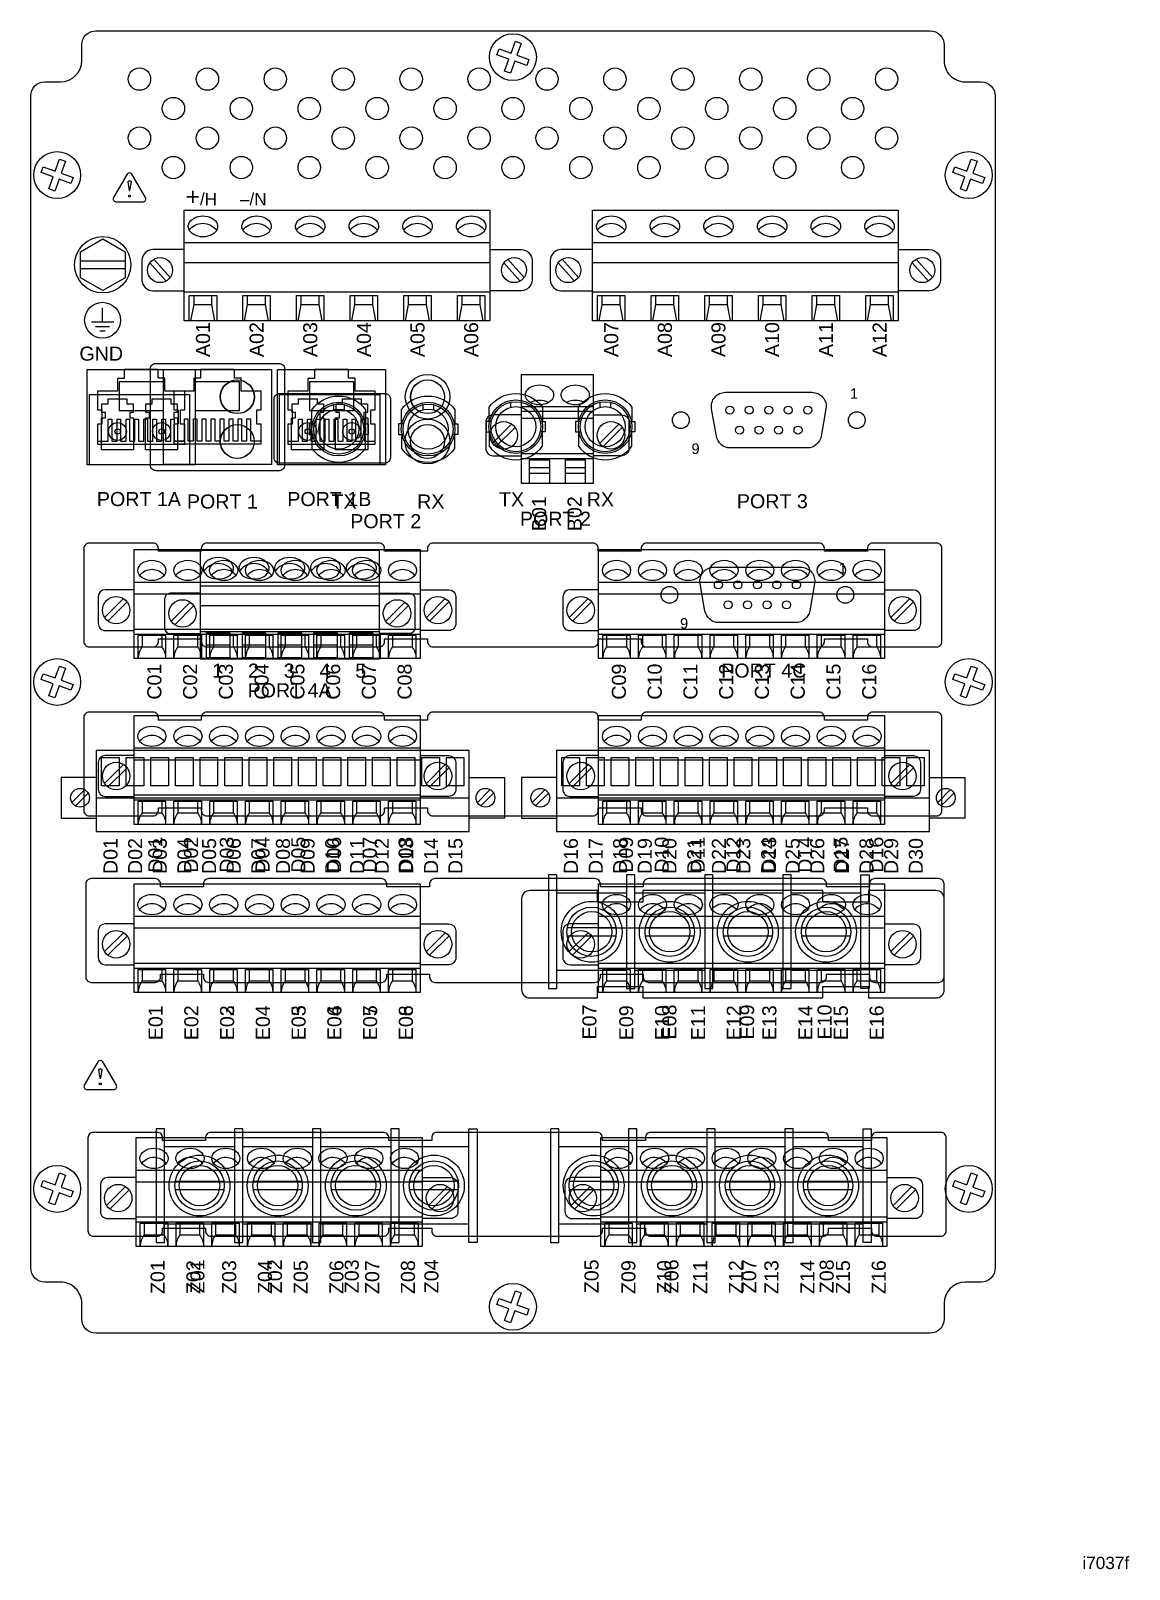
# Model space of a CAD drawing. Extents: x 1 to 23.8, y 0.2 to 17.
# Drawn here: x 17.61 to 23.75, y 0.25 to 8.85 of the extents above; entities that cross this region are included whole.
import ezdxf
from ezdxf.enums import TextEntityAlignment as Align

# ---------------------------------------------------------------- set-up
doc = ezdxf.new("R2010")
doc.units = 0
doc.header["$MEASUREMENT"] = 0
for name, color, linetype in [('1_01__00__NONE__NO_FO__IRI', 7, 'CONTINUOUS'), ('1_02__01___1__10-100BASE-T', 7, 'CONTINUOUS'), ('1_03__04___1__100BASE-FX__', 7, 'CONTINUOUS'), ('1_04__06___2__10-100BASE-T', 7, 'CONTINUOUS'), ('1_05__08___2__100BASE-FX__', 7, 'CONTINUOUS'), ('1_06__10__NONE__FO__IRIG', 7, 'CONTINUOUS'), ('1_07__11___1__10-100BASE-T', 7, 'CONTINUOUS'), ('1_08__14___1__100BASE-FX__', 7, 'CONTINUOUS'), ('1_09__16___2__10-100BASE-T', 7, 'CONTINUOUS'), ('1_10__18___2__100BASE-FX__', 7, 'CONTINUOUS'), ('2_01__0-__EMPTY', 7, 'CONTINUOUS'), ('2_02__A0__EIA-232_EIA-485', 7, 'CONTINUOUS'), ('2_03__1-___4__DI__4__DO__S', 7, 'CONTINUOUS'), ('2_04__B-___4__DI__4__DO__F', 7, 'CONTINUOUS'), ('2_05__C-___4__DI__3__DO', 7, 'CONTINUOUS'), ('2_06__2X___8__DO__STD_FORM', 7, 'CONTINUOUS'), ('2_07__2A___8__DO__STD_FORM', 7, 'CONTINUOUS'), ('2_08__2B___8__DO__STD__6__', 7, 'CONTINUOUS'), ('2_09__2C___8__DO__STD__2__', 7, 'CONTINUOUS'), ('2_10__3-___8__DI', 7, 'CONTINUOUS'), ('2_11__D-___14__DI', 7, 'CONTINUOUS'), ('2_12__5-___8__AI', 7, 'CONTINUOUS'), ('2_13__6-___4__AI__4__AO', 7, 'CONTINUOUS'), ('3_01__0-__EMPTY', 7, 'CONTINUOUS'), ('3_02__9X__RTD', 7, 'CONTINUOUS'), ('3_03__91__RTD_TC', 7, 'CONTINUOUS'), ('3_04__1-___4__DI__4__DO__S', 7, 'CONTINUOUS'), ('3_05__B-___4__DI__4__DO__F', 7, 'CONTINUOUS'), ('3_06__C-___4__DI__3__DO', 7, 'CONTINUOUS'), ('3_07__2X___8__DO__STD_FORM', 7, 'CONTINUOUS'), ('3_08__2A___8__DO__STD_FORM', 7, 'CONTINUOUS'), ('3_09__2B___8__DO__STD__6__', 7, 'CONTINUOUS'), ('3_10__2C___8__DO__STD__2__', 7, 'CONTINUOUS'), ('3_11__3-___8__DI', 7, 'CONTINUOUS'), ('3_12__D-___14__DI', 7, 'CONTINUOUS'), ('3_13__5-___8__AI', 7, 'CONTINUOUS'), ('3_14__6-___4__AI__4__AO', 7, 'CONTINUOUS'), ('4_01__0-__EMPTY', 7, 'CONTINUOUS'), ('4_02__71___3__AVI', 7, 'CONTINUOUS'), ('4_03__73___3__ACI__3__AVI', 7, 'CONTINUOUS'), ('4_04__74___3__ACI__3__AVI', 7, 'CONTINUOUS'), ('4_05__1-___4__DI__4__DO__S', 7, 'CONTINUOUS'), ('4_06__B-___4__DI__4__DO__F', 7, 'CONTINUOUS'), ('4_07__C-___4__DI__3__DO', 7, 'CONTINUOUS'), ('4_08__2X___8__DO__STD_FORM', 7, 'CONTINUOUS'), ('4_09__2A___8__DO__STD_FORM', 7, 'CONTINUOUS'), ('4_10__2B___8__DO__STD__6__', 7, 'CONTINUOUS'), ('4_11__2C___8__DO__STD__2__', 7, 'CONTINUOUS'), ('4_12__3-___8__DI', 7, 'CONTINUOUS'), ('4_13__D-___14__DI', 7, 'CONTINUOUS'), ('4_14__5-___8__AI', 7, 'CONTINUOUS'), ('4_15__6-___4__AI__4__AO', 7, 'CONTINUOUS'), ('5_01__0-__EMPTY', 7, 'CONTINUOUS'), ('5_02__8-___4__ACI', 7, 'CONTINUOUS'), ('5_03__1-___4__DI__4__DO__S', 7, 'CONTINUOUS'), ('5_04__B-___4__DI__4__DO__F', 7, 'CONTINUOUS'), ('5_05__C-___4__DI__3__DO', 7, 'CONTINUOUS'), ('5_06__2X___8__DO__STD_FORM', 7, 'CONTINUOUS'), ('5_07__2A___8__DO__STD_FORM', 7, 'CONTINUOUS'), ('5_08__2B___8__DO__STD__6__', 7, 'CONTINUOUS'), ('5_09__2C___8__DO__STD__2__', 7, 'CONTINUOUS'), ('5_10__3-___8__DI', 7, 'CONTINUOUS'), ('5_11__5-___8__AI', 7, 'CONTINUOUS'), ('5_12__6-___4__AI__4__AO', 7, 'CONTINUOUS'), ('6_00_____DWG', 7, 'CONTINUOUS')]:
    doc.layers.add(name, color=color, linetype=linetype)
doc.styles.add('ARIAL', font='arial.ttf')

msp = doc.modelspace()

# ---------------------------------------------------------------- texts
at = {"layer": '1_01__00__NONE__NO_FO__IRI', "style": 'ARIAL'}
for s, p in [('PORT 1', (18.4796, 6.1805)), ('PORT 1', (18.4796, 6.1805)), ('TX', (19.2889, 6.1805)), ('TX', (19.2889, 6.1805)), ('RX', (19.7673, 6.1805)), ('RX', (19.7673, 6.1805)), ('PORT 2', (19.3932, 6.0706)), ('PORT 2', (19.3932, 6.0706))]:
    msp.add_text(s, height=0.07867, dxfattribs=at).set_placement(p)
for s, p in [('B01', (20.4887, 6.0539)), ('B01', (20.4887, 6.0539)), ('B02', (20.6874, 6.0539)), ('B02', (20.6874, 6.0539))]:
    msp.add_text(s, height=0.07867, rotation=90, dxfattribs=at).set_placement(p)
at = {"layer": '1_02__01___1__10-100BASE-T', "style": 'ARIAL'}
for s, p in [('PORT 1', (18.4796, 6.1805)), ('TX', (19.2889, 6.1805)), ('RX', (19.7673, 6.1805)), ('PORT 2', (19.3932, 6.0706))]:
    msp.add_text(s, height=0.07867, dxfattribs=at).set_placement(p)
for s, p in [('B01', (20.4887, 6.0539)), ('B02', (20.6874, 6.0539))]:
    msp.add_text(s, height=0.07867, rotation=90, dxfattribs=at).set_placement(p)
at = {"layer": '1_03__04___1__100BASE-FX__', "style": 'ARIAL'}
for s, p in [('PORT 1A', (17.976, 6.1943)), ('PORT 1B', (19.0411, 6.1943)), ('TX', (20.225, 6.1929)), ('RX', (20.7159, 6.1929)), ('PORT 2', (20.3425, 6.0842))]:
    msp.add_text(s, height=0.07867, dxfattribs=at).set_placement(p)
at = {"layer": '1_04__06___2__10-100BASE-T', "style": 'ARIAL'}
for s, p in [('PORT 1A', (17.976, 6.1943)), ('PORT 1B', (19.0411, 6.1943)), ('TX', (20.225, 6.1929)), ('RX', (20.7159, 6.1929)), ('PORT 2', (20.3425, 6.0842))]:
    msp.add_text(s, height=0.07867, dxfattribs=at).set_placement(p)
at = {"layer": '1_05__08___2__100BASE-FX__', "style": 'ARIAL'}
for s, p in [('PORT 1A', (17.976, 6.1943)), ('PORT 1B', (19.0411, 6.1943)), ('TX', (20.225, 6.1929)), ('RX', (20.7159, 6.1929)), ('PORT 2', (20.3425, 6.0842))]:
    msp.add_text(s, height=0.07867, dxfattribs=at).set_placement(p)
at = {"layer": '1_06__10__NONE__FO__IRIG', "style": 'ARIAL'}
for s, p in [('PORT 1', (18.4796, 6.1805)), ('PORT 1', (18.4796, 6.1805)), ('TX', (19.2889, 6.1805)), ('TX', (19.2889, 6.1805)), ('RX', (19.7673, 6.1805)), ('RX', (19.7673, 6.1805)), ('PORT 2', (19.3932, 6.0706)), ('PORT 2', (19.3932, 6.0706))]:
    msp.add_text(s, height=0.07867, dxfattribs=at).set_placement(p)
for s, p in [('B01', (20.4887, 6.0539)), ('B01', (20.4887, 6.0539)), ('B02', (20.6874, 6.0539)), ('B02', (20.6874, 6.0539))]:
    msp.add_text(s, height=0.07867, rotation=90, dxfattribs=at).set_placement(p)
at = {"layer": '1_07__11___1__10-100BASE-T', "style": 'ARIAL'}
for s, p in [('PORT 1', (18.4796, 6.1805)), ('TX', (19.2889, 6.1805)), ('TX', (19.2889, 6.1805)), ('RX', (19.7673, 6.1805)), ('RX', (19.7673, 6.1805)), ('PORT 2', (19.3932, 6.0706)), ('PORT 2', (19.3932, 6.0706))]:
    msp.add_text(s, height=0.07867, dxfattribs=at).set_placement(p)
for s, p in [('B01', (20.4887, 6.0539)), ('B01', (20.4887, 6.0539)), ('B02', (20.6874, 6.0539)), ('B02', (20.6874, 6.0539))]:
    msp.add_text(s, height=0.07867, rotation=90, dxfattribs=at).set_placement(p)
at = {"layer": '1_08__14___1__100BASE-FX__', "style": 'ARIAL'}
for s, p in [('PORT 1A', (17.976, 6.1943)), ('PORT 1B', (19.0411, 6.1943)), ('TX', (20.225, 6.1929)), ('RX', (20.7159, 6.1929)), ('PORT 2', (20.3425, 6.0842))]:
    msp.add_text(s, height=0.07867, dxfattribs=at).set_placement(p)
at = {"layer": '1_09__16___2__10-100BASE-T', "style": 'ARIAL'}
for s, p in [('PORT 1A', (17.976, 6.1943)), ('PORT 1B', (19.0411, 6.1943)), ('TX', (20.225, 6.1929)), ('RX', (20.7159, 6.1929)), ('PORT 2', (20.3425, 6.0842))]:
    msp.add_text(s, height=0.07867, dxfattribs=at).set_placement(p)
at = {"layer": '1_10__18___2__100BASE-FX__', "style": 'ARIAL'}
for s, p in [('PORT 1A', (17.976, 6.1943)), ('PORT 1B', (19.0411, 6.1943)), ('TX', (20.225, 6.1929)), ('RX', (20.7159, 6.1929)), ('PORT 2', (20.3425, 6.0842))]:
    msp.add_text(s, height=0.07867, dxfattribs=at).set_placement(p)
at = {"layer": '2_01__0-__EMPTY', "style": 'ARIAL'}
for s, p in [('C01', (18.3367, 5.1116)), ('C02', (18.5367, 5.1116)), ('C03', (18.7367, 5.1116)), ('C04', (18.9367, 5.1116)), ('C05', (19.1367, 5.1116)), ('C06', (19.3367, 5.1116)), ('C07', (19.5367, 5.1116)), ('C08', (19.7367, 5.1116)), ('C09', (20.9351, 5.1116)), ('C10', (21.1352, 5.1116)), ('C11', (21.3352, 5.1116)), ('C12', (21.5352, 5.1116)), ('C13', (21.7351, 5.1116)), ('C14', (21.9352, 5.1116)), ('C15', (22.1352, 5.1116)), ('C16', (22.3352, 5.1116))]:
    msp.add_text(s, height=0.07867, rotation=90, dxfattribs=at).set_placement(p)
at = {"layer": '2_02__A0__EIA-232_EIA-485', "style": 'ARIAL'}
for s, p in [('1', (22.1474, 5.8173)), ('9', (21.2606, 5.5087))]:
    msp.add_text(s, height=0.059, dxfattribs=at).set_placement(p, align=Align.CENTER)
for s, height, p in [('1', 0.0787, (18.6212, 5.2346)), ('2', 0.0787, (18.8212, 5.2346)), ('3', 0.0787, (19.0212, 5.2346)), ('4', 0.0787, (19.2212, 5.2346)), ('5', 0.0787, (19.4212, 5.2346)), ('PORT 4C', 0.07867, (21.468, 5.235)), ('PORT 4A', 0.07867, (18.8191, 5.1248))]:
    msp.add_text(s, height=height, dxfattribs=at).set_placement(p)
at = {"layer": '2_03__1-___4__DI__4__DO__S', "style": 'ARIAL'}
for s, p in [('C01', (18.3367, 5.1116)), ('C02', (18.5367, 5.1116)), ('C03', (18.7367, 5.1116)), ('C04', (18.9367, 5.1116)), ('C05', (19.1367, 5.1116)), ('C06', (19.3367, 5.1116)), ('C07', (19.5367, 5.1116)), ('C08', (19.7367, 5.1116)), ('C09', (20.9351, 5.1116)), ('C10', (21.1352, 5.1116)), ('C11', (21.3352, 5.1116)), ('C12', (21.5352, 5.1116)), ('C13', (21.7351, 5.1116)), ('C14', (21.9352, 5.1116)), ('C15', (22.1352, 5.1116)), ('C16', (22.3352, 5.1116))]:
    msp.add_text(s, height=0.07867, rotation=90, dxfattribs=at).set_placement(p)
at = {"layer": '2_04__B-___4__DI__4__DO__F', "style": 'ARIAL'}
for s, p in [('C01', (18.3367, 5.1116)), ('C02', (18.5367, 5.1116)), ('C03', (18.7367, 5.1116)), ('C04', (18.9367, 5.1116)), ('C05', (19.1367, 5.1116)), ('C06', (19.3367, 5.1116)), ('C07', (19.5367, 5.1116)), ('C08', (19.7367, 5.1116)), ('C09', (20.9351, 5.1116)), ('C10', (21.1352, 5.1116)), ('C11', (21.3352, 5.1116)), ('C12', (21.5352, 5.1116)), ('C13', (21.7351, 5.1116)), ('C14', (21.9352, 5.1116)), ('C15', (22.1352, 5.1116)), ('C16', (22.3352, 5.1116))]:
    msp.add_text(s, height=0.07867, rotation=90, dxfattribs=at).set_placement(p)
at = {"layer": '2_05__C-___4__DI__3__DO', "style": 'ARIAL'}
for s, p in [('C01', (18.3367, 5.1116)), ('C02', (18.5367, 5.1116)), ('C03', (18.7367, 5.1116)), ('C04', (18.9367, 5.1116)), ('C05', (19.1367, 5.1116)), ('C06', (19.3367, 5.1116)), ('C07', (19.5367, 5.1116)), ('C08', (19.7367, 5.1116)), ('C09', (20.9351, 5.1116)), ('C10', (21.1352, 5.1116)), ('C11', (21.3352, 5.1116)), ('C12', (21.5352, 5.1116)), ('C13', (21.7351, 5.1116)), ('C14', (21.9352, 5.1116)), ('C15', (22.1352, 5.1116)), ('C16', (22.3352, 5.1116))]:
    msp.add_text(s, height=0.07867, rotation=90, dxfattribs=at).set_placement(p)
at = {"layer": '2_06__2X___8__DO__STD_FORM', "style": 'ARIAL'}
for s, p in [('C01', (18.3367, 5.1116)), ('C02', (18.5367, 5.1116)), ('C03', (18.7367, 5.1116)), ('C04', (18.9367, 5.1116)), ('C05', (19.1367, 5.1116)), ('C06', (19.3367, 5.1116)), ('C07', (19.5367, 5.1116)), ('C08', (19.7367, 5.1116)), ('C09', (20.9351, 5.1116)), ('C10', (21.1352, 5.1116)), ('C11', (21.3352, 5.1116)), ('C12', (21.5352, 5.1116)), ('C13', (21.7351, 5.1116)), ('C14', (21.9352, 5.1116)), ('C15', (22.1352, 5.1116)), ('C16', (22.3352, 5.1116))]:
    msp.add_text(s, height=0.07867, rotation=90, dxfattribs=at).set_placement(p)
at = {"layer": '2_07__2A___8__DO__STD_FORM', "style": 'ARIAL'}
for s, p in [('C01', (18.3367, 5.1116)), ('C02', (18.5367, 5.1116)), ('C03', (18.7367, 5.1116)), ('C04', (18.9367, 5.1116)), ('C05', (19.1367, 5.1116)), ('C06', (19.3367, 5.1116)), ('C07', (19.5367, 5.1116)), ('C08', (19.7367, 5.1116)), ('C09', (20.9351, 5.1116)), ('C10', (21.1352, 5.1116)), ('C11', (21.3352, 5.1116)), ('C12', (21.5352, 5.1116)), ('C13', (21.7351, 5.1116)), ('C14', (21.9352, 5.1116)), ('C15', (22.1352, 5.1116)), ('C16', (22.3352, 5.1116))]:
    msp.add_text(s, height=0.07867, rotation=90, dxfattribs=at).set_placement(p)
at = {"layer": '2_08__2B___8__DO__STD__6__', "style": 'ARIAL'}
for s, p in [('C01', (18.3367, 5.1116)), ('C02', (18.5367, 5.1116)), ('C03', (18.7367, 5.1116)), ('C04', (18.9367, 5.1116)), ('C05', (19.1367, 5.1116)), ('C06', (19.3367, 5.1116)), ('C07', (19.5367, 5.1116)), ('C08', (19.7367, 5.1116)), ('C09', (20.9351, 5.1116)), ('C10', (21.1352, 5.1116)), ('C11', (21.3352, 5.1116)), ('C12', (21.5352, 5.1116)), ('C13', (21.7351, 5.1116)), ('C14', (21.9352, 5.1116)), ('C15', (22.1352, 5.1116)), ('C16', (22.3352, 5.1116))]:
    msp.add_text(s, height=0.07867, rotation=90, dxfattribs=at).set_placement(p)
at = {"layer": '2_09__2C___8__DO__STD__2__', "style": 'ARIAL'}
for s, p in [('C01', (18.3367, 5.1116)), ('C02', (18.5367, 5.1116)), ('C03', (18.7367, 5.1116)), ('C04', (18.9367, 5.1116)), ('C05', (19.1367, 5.1116)), ('C06', (19.3367, 5.1116)), ('C07', (19.5367, 5.1116)), ('C08', (19.7367, 5.1116)), ('C09', (20.9351, 5.1116)), ('C10', (21.1352, 5.1116)), ('C11', (21.3352, 5.1116)), ('C12', (21.5352, 5.1116)), ('C13', (21.7351, 5.1116)), ('C14', (21.9352, 5.1116)), ('C15', (22.1352, 5.1116)), ('C16', (22.3352, 5.1116))]:
    msp.add_text(s, height=0.07867, rotation=90, dxfattribs=at).set_placement(p)
at = {"layer": '2_10__3-___8__DI', "style": 'ARIAL'}
for s, p in [('C01', (18.3367, 5.1116)), ('C02', (18.5367, 5.1116)), ('C03', (18.7367, 5.1116)), ('C04', (18.9367, 5.1116)), ('C05', (19.1367, 5.1116)), ('C06', (19.3367, 5.1116)), ('C07', (19.5367, 5.1116)), ('C08', (19.7367, 5.1116)), ('C09', (20.9351, 5.1116)), ('C10', (21.1352, 5.1116)), ('C11', (21.3352, 5.1116)), ('C12', (21.5352, 5.1116)), ('C13', (21.7351, 5.1116)), ('C14', (21.9352, 5.1116)), ('C15', (22.1352, 5.1116)), ('C16', (22.3352, 5.1116))]:
    msp.add_text(s, height=0.07867, rotation=90, dxfattribs=at).set_placement(p)
at = {"layer": '2_11__D-___14__DI', "style": 'ARIAL'}
for s, p in [('C01', (18.3367, 5.1116)), ('C02', (18.5367, 5.1116)), ('C03', (18.7367, 5.1116)), ('C04', (18.9367, 5.1116)), ('C05', (19.1367, 5.1116)), ('C06', (19.3367, 5.1116)), ('C07', (19.5367, 5.1116)), ('C08', (19.7367, 5.1116)), ('C09', (20.9351, 5.1116)), ('C10', (21.1352, 5.1116)), ('C11', (21.3352, 5.1116)), ('C12', (21.5352, 5.1116)), ('C13', (21.7351, 5.1116)), ('C14', (21.9352, 5.1116)), ('C15', (22.1352, 5.1116)), ('C16', (22.3352, 5.1116))]:
    msp.add_text(s, height=0.07867, rotation=90, dxfattribs=at).set_placement(p)
at = {"layer": '2_12__5-___8__AI', "style": 'ARIAL'}
for s, p in [('C01', (18.3367, 5.1116)), ('C02', (18.5367, 5.1116)), ('C03', (18.7367, 5.1116)), ('C04', (18.9367, 5.1116)), ('C05', (19.1367, 5.1116)), ('C06', (19.3367, 5.1116)), ('C07', (19.5367, 5.1116)), ('C08', (19.7367, 5.1116)), ('C09', (20.9351, 5.1116)), ('C10', (21.1352, 5.1116)), ('C11', (21.3352, 5.1116)), ('C12', (21.5352, 5.1116)), ('C13', (21.7351, 5.1116)), ('C14', (21.9352, 5.1116)), ('C15', (22.1352, 5.1116)), ('C16', (22.3352, 5.1116))]:
    msp.add_text(s, height=0.07867, rotation=90, dxfattribs=at).set_placement(p)
at = {"layer": '2_13__6-___4__AI__4__AO', "style": 'ARIAL'}
for s, p in [('C01', (18.3367, 5.1116)), ('C02', (18.5367, 5.1116)), ('C03', (18.7367, 5.1116)), ('C04', (18.9367, 5.1116)), ('C05', (19.1367, 5.1116)), ('C06', (19.3367, 5.1116)), ('C07', (19.5367, 5.1116)), ('C08', (19.7367, 5.1116)), ('C09', (20.9351, 5.1116)), ('C10', (21.1352, 5.1116)), ('C11', (21.3352, 5.1116)), ('C12', (21.5352, 5.1116)), ('C13', (21.7351, 5.1116)), ('C14', (21.9352, 5.1116)), ('C15', (22.1352, 5.1116)), ('C16', (22.3352, 5.1116))]:
    msp.add_text(s, height=0.07867, rotation=90, dxfattribs=at).set_placement(p)
at = {"layer": '3_01__0-__EMPTY', "style": 'ARIAL'}
for s, p in [('D01', (18.3419, 4.1437)), ('D02', (18.5419, 4.1437)), ('D03', (18.7419, 4.1437)), ('D04', (18.9419, 4.1437)), ('D05', (19.1419, 4.1437)), ('D06', (19.3419, 4.1437)), ('D07', (19.5419, 4.1437)), ('D08', (19.7419, 4.1437)), ('D09', (20.9748, 4.1437)), ('D10', (21.1748, 4.1437)), ('D11', (21.3761, 4.1437)), ('D12', (21.5761, 4.1437)), ('D13', (21.7748, 4.1437)), ('D14', (21.9761, 4.1437)), ('D15', (22.1748, 4.1437)), ('D16', (22.3748, 4.1437))]:
    msp.add_text(s, height=0.07867, rotation=90, dxfattribs=at).set_placement(p)
at = {"layer": '3_02__9X__RTD', "style": 'ARIAL'}
for s, p in [('D01', (18.0915, 4.1364)), ('D02', (18.2293, 4.1364)), ('D03', (18.3671, 4.1364)), ('D04', (18.5049, 4.1364)), ('D05', (18.6427, 4.1364)), ('D06', (18.7805, 4.1364)), ('D07', (18.9183, 4.1364)), ('D08', (19.0561, 4.1364)), ('D09', (19.1939, 4.1364)), ('D10', (19.3317, 4.1364)), ('D11', (19.4708, 4.1364)), ('D12', (19.6086, 4.1364)), ('D13', (19.7452, 4.1364)), ('D14', (19.8842, 4.1364)), ('D15', (20.0208, 4.1364)), ('D16', (20.6664, 4.1364)), ('D17', (20.8054, 4.1364)), ('D18', (20.942, 4.1364)), ('D19', (21.0798, 4.1364)), ('D20', (21.2176, 4.1364)), ('D21', (21.3567, 4.1364)), ('D22', (21.4944, 4.1364)), ('D23', (21.631, 4.1364)), ('D24', (21.7701, 4.1364)), ('D25', (21.9066, 4.1364)), ('D26', (22.0444, 4.1364)), ('D27', (22.1835, 4.1364)), ('D28', (22.32, 4.1364)), ('D29', (22.4578, 4.1364)), ('D30', (22.5956, 4.1364))]:
    msp.add_text(s, height=0.07867, rotation=90, dxfattribs=at).set_placement(p)
at = {"layer": '3_03__91__RTD_TC', "style": 'ARIAL'}
for s, p in [('D01', (18.0915, 4.1364)), ('D02', (18.2293, 4.1364)), ('D03', (18.3671, 4.1364)), ('D04', (18.5049, 4.1364)), ('D05', (18.6427, 4.1364)), ('D06', (18.7805, 4.1364)), ('D07', (18.9183, 4.1364)), ('D08', (19.0561, 4.1364)), ('D09', (19.1939, 4.1364)), ('D10', (19.3317, 4.1364)), ('D11', (19.4708, 4.1364)), ('D12', (19.6086, 4.1364)), ('D13', (19.7452, 4.1364)), ('D14', (19.8842, 4.1364)), ('D15', (20.0208, 4.1364)), ('D16', (20.6664, 4.1364)), ('D17', (20.8054, 4.1364)), ('D18', (20.942, 4.1364)), ('D19', (21.0798, 4.1364)), ('D20', (21.2176, 4.1364)), ('D21', (21.3567, 4.1364)), ('D22', (21.4944, 4.1364)), ('D23', (21.631, 4.1364)), ('D24', (21.7701, 4.1364)), ('D25', (21.9066, 4.1364)), ('D26', (22.0444, 4.1364)), ('D27', (22.1835, 4.1364)), ('D28', (22.32, 4.1364)), ('D29', (22.4578, 4.1364)), ('D30', (22.5956, 4.1364))]:
    msp.add_text(s, height=0.07867, rotation=90, dxfattribs=at).set_placement(p)
at = {"layer": '3_04__1-___4__DI__4__DO__S', "style": 'ARIAL'}
for s, p in [('D01', (18.3419, 4.1437)), ('D02', (18.5419, 4.1437)), ('D03', (18.7419, 4.1437)), ('D04', (18.9419, 4.1437)), ('D05', (19.1419, 4.1437)), ('D06', (19.3419, 4.1437)), ('D07', (19.5419, 4.1437)), ('D08', (19.7419, 4.1437)), ('D09', (20.9748, 4.1437)), ('D10', (21.1748, 4.1437)), ('D11', (21.3761, 4.1437)), ('D12', (21.5761, 4.1437)), ('D13', (21.7748, 4.1437)), ('D14', (21.9761, 4.1437)), ('D15', (22.1748, 4.1437)), ('D16', (22.3748, 4.1437))]:
    msp.add_text(s, height=0.07867, rotation=90, dxfattribs=at).set_placement(p)
at = {"layer": '3_05__B-___4__DI__4__DO__F', "style": 'ARIAL'}
for s, p in [('D01', (18.3419, 4.1437)), ('D02', (18.5419, 4.1437)), ('D03', (18.7419, 4.1437)), ('D04', (18.9419, 4.1437)), ('D05', (19.1419, 4.1437)), ('D06', (19.3419, 4.1437)), ('D07', (19.5419, 4.1437)), ('D08', (19.7419, 4.1437)), ('D09', (20.9748, 4.1437)), ('D10', (21.1748, 4.1437)), ('D11', (21.3761, 4.1437)), ('D12', (21.5761, 4.1437)), ('D13', (21.7748, 4.1437)), ('D14', (21.9761, 4.1437)), ('D15', (22.1748, 4.1437)), ('D16', (22.3748, 4.1437))]:
    msp.add_text(s, height=0.07867, rotation=90, dxfattribs=at).set_placement(p)
at = {"layer": '3_06__C-___4__DI__3__DO', "style": 'ARIAL'}
for s, p in [('D01', (18.3419, 4.1437)), ('D02', (18.5419, 4.1437)), ('D03', (18.7419, 4.1437)), ('D04', (18.9419, 4.1437)), ('D05', (19.1419, 4.1437)), ('D06', (19.3419, 4.1437)), ('D07', (19.5419, 4.1437)), ('D08', (19.7419, 4.1437)), ('D09', (20.9748, 4.1437)), ('D10', (21.1748, 4.1437)), ('D11', (21.3761, 4.1437)), ('D12', (21.5761, 4.1437)), ('D13', (21.7748, 4.1437)), ('D14', (21.9761, 4.1437)), ('D15', (22.1748, 4.1437)), ('D16', (22.3748, 4.1437))]:
    msp.add_text(s, height=0.07867, rotation=90, dxfattribs=at).set_placement(p)
at = {"layer": '3_07__2X___8__DO__STD_FORM', "style": 'ARIAL'}
for s, p in [('D01', (18.3419, 4.1437)), ('D02', (18.5419, 4.1437)), ('D03', (18.7419, 4.1437)), ('D04', (18.9419, 4.1437)), ('D05', (19.1419, 4.1437)), ('D06', (19.3419, 4.1437)), ('D07', (19.5419, 4.1437)), ('D08', (19.7419, 4.1437)), ('D09', (20.9748, 4.1437)), ('D10', (21.1748, 4.1437)), ('D11', (21.3761, 4.1437)), ('D12', (21.5761, 4.1437)), ('D13', (21.7748, 4.1437)), ('D14', (21.9761, 4.1437)), ('D15', (22.1748, 4.1437)), ('D16', (22.3748, 4.1437))]:
    msp.add_text(s, height=0.07867, rotation=90, dxfattribs=at).set_placement(p)
at = {"layer": '3_08__2A___8__DO__STD_FORM', "style": 'ARIAL'}
for s, p in [('D01', (18.3419, 4.1437)), ('D02', (18.5419, 4.1437)), ('D03', (18.7419, 4.1437)), ('D04', (18.9419, 4.1437)), ('D05', (19.1419, 4.1437)), ('D06', (19.3419, 4.1437)), ('D07', (19.5419, 4.1437)), ('D08', (19.7419, 4.1437)), ('D09', (20.9748, 4.1437)), ('D10', (21.1748, 4.1437)), ('D11', (21.3761, 4.1437)), ('D12', (21.5761, 4.1437)), ('D13', (21.7748, 4.1437)), ('D14', (21.9761, 4.1437)), ('D15', (22.1748, 4.1437)), ('D16', (22.3748, 4.1437))]:
    msp.add_text(s, height=0.07867, rotation=90, dxfattribs=at).set_placement(p)
at = {"layer": '3_09__2B___8__DO__STD__6__', "style": 'ARIAL'}
for s, p in [('D01', (18.3419, 4.1437)), ('D02', (18.5419, 4.1437)), ('D03', (18.7419, 4.1437)), ('D04', (18.9419, 4.1437)), ('D05', (19.1419, 4.1437)), ('D06', (19.3419, 4.1437)), ('D07', (19.5419, 4.1437)), ('D08', (19.7419, 4.1437)), ('D09', (20.9748, 4.1437)), ('D10', (21.1748, 4.1437)), ('D11', (21.3761, 4.1437)), ('D12', (21.5761, 4.1437)), ('D13', (21.7748, 4.1437)), ('D14', (21.9761, 4.1437)), ('D15', (22.1748, 4.1437)), ('D16', (22.3748, 4.1437))]:
    msp.add_text(s, height=0.07867, rotation=90, dxfattribs=at).set_placement(p)
at = {"layer": '3_10__2C___8__DO__STD__2__', "style": 'ARIAL'}
for s, p in [('D01', (18.3419, 4.1437)), ('D02', (18.5419, 4.1437)), ('D03', (18.7419, 4.1437)), ('D04', (18.9419, 4.1437)), ('D05', (19.1419, 4.1437)), ('D06', (19.3419, 4.1437)), ('D07', (19.5419, 4.1437)), ('D08', (19.7419, 4.1437)), ('D09', (20.9748, 4.1437)), ('D10', (21.1748, 4.1437)), ('D11', (21.3761, 4.1437)), ('D12', (21.5761, 4.1437)), ('D13', (21.7748, 4.1437)), ('D14', (21.9761, 4.1437)), ('D15', (22.1748, 4.1437)), ('D16', (22.3748, 4.1437))]:
    msp.add_text(s, height=0.07867, rotation=90, dxfattribs=at).set_placement(p)
at = {"layer": '3_11__3-___8__DI', "style": 'ARIAL'}
for s, p in [('D01', (18.3419, 4.1437)), ('D02', (18.5419, 4.1437)), ('D03', (18.7419, 4.1437)), ('D04', (18.9419, 4.1437)), ('D05', (19.1419, 4.1437)), ('D06', (19.3419, 4.1437)), ('D07', (19.5419, 4.1437)), ('D08', (19.7419, 4.1437)), ('D09', (20.9748, 4.1437)), ('D10', (21.1748, 4.1437)), ('D11', (21.3761, 4.1437)), ('D12', (21.5761, 4.1437)), ('D13', (21.7748, 4.1437)), ('D14', (21.9761, 4.1437)), ('D15', (22.1748, 4.1437)), ('D16', (22.3748, 4.1437))]:
    msp.add_text(s, height=0.07867, rotation=90, dxfattribs=at).set_placement(p)
at = {"layer": '3_12__D-___14__DI', "style": 'ARIAL'}
for s, p in [('D01', (18.3419, 4.1437)), ('D02', (18.5419, 4.1437)), ('D03', (18.7419, 4.1437)), ('D04', (18.9419, 4.1437)), ('D05', (19.1419, 4.1437)), ('D06', (19.3419, 4.1437)), ('D07', (19.5419, 4.1437)), ('D08', (19.7419, 4.1437)), ('D09', (20.9748, 4.1437)), ('D10', (21.1748, 4.1437)), ('D11', (21.3761, 4.1437)), ('D12', (21.5761, 4.1437)), ('D13', (21.7748, 4.1437)), ('D14', (21.9761, 4.1437)), ('D15', (22.1748, 4.1437)), ('D16', (22.3748, 4.1437))]:
    msp.add_text(s, height=0.07867, rotation=90, dxfattribs=at).set_placement(p)
at = {"layer": '3_13__5-___8__AI', "style": 'ARIAL'}
for s, p in [('D01', (18.3419, 4.1437)), ('D02', (18.5419, 4.1437)), ('D03', (18.7419, 4.1437)), ('D04', (18.9419, 4.1437)), ('D05', (19.1419, 4.1437)), ('D06', (19.3419, 4.1437)), ('D07', (19.5419, 4.1437)), ('D08', (19.7419, 4.1437)), ('D09', (20.9748, 4.1437)), ('D10', (21.1748, 4.1437)), ('D11', (21.3761, 4.1437)), ('D12', (21.5761, 4.1437)), ('D13', (21.7748, 4.1437)), ('D14', (21.9761, 4.1437)), ('D15', (22.1748, 4.1437)), ('D16', (22.3748, 4.1437))]:
    msp.add_text(s, height=0.07867, rotation=90, dxfattribs=at).set_placement(p)
at = {"layer": '3_14__6-___4__AI__4__AO', "style": 'ARIAL'}
for s, p in [('D01', (18.3419, 4.1437)), ('D02', (18.5419, 4.1437)), ('D03', (18.7419, 4.1437)), ('D04', (18.9419, 4.1437)), ('D05', (19.1419, 4.1437)), ('D06', (19.3419, 4.1437)), ('D07', (19.5419, 4.1437)), ('D08', (19.7419, 4.1437)), ('D09', (20.9748, 4.1437)), ('D10', (21.1748, 4.1437)), ('D11', (21.3761, 4.1437)), ('D12', (21.5761, 4.1437)), ('D13', (21.7748, 4.1437)), ('D14', (21.9761, 4.1437)), ('D15', (22.1748, 4.1437)), ('D16', (22.3748, 4.1437))]:
    msp.add_text(s, height=0.07867, rotation=90, dxfattribs=at).set_placement(p)
at = {"layer": '4_01__0-__EMPTY', "style": 'ARIAL'}
for s, p in [('E01', (18.3436, 3.2071)), ('E02', (18.5436, 3.2071)), ('E03', (18.7436, 3.2071)), ('E04', (18.9436, 3.2071)), ('E05', (19.1436, 3.2071)), ('E06', (19.3436, 3.2071)), ('E07', (19.5436, 3.2071)), ('E08', (19.7436, 3.2071)), ('E09', (20.9765, 3.2071)), ('E10', (21.1765, 3.2071)), ('E11', (21.3778, 3.2071)), ('E12', (21.5778, 3.2071)), ('E13', (21.7765, 3.2071)), ('E14', (21.9778, 3.2071)), ('E15', (22.1765, 3.2071)), ('E16', (22.3765, 3.2071))]:
    msp.add_text(s, height=0.07867, rotation=90, dxfattribs=at).set_placement(p)
at = {"layer": '4_02__71___3__AVI', "style": 'ARIAL'}
for s, p in [('E01', (18.3436, 3.2071)), ('E02', (18.7436, 3.2071)), ('E03', (19.1436, 3.2071)), ('E04', (19.3436, 3.2071)), ('E05', (19.5436, 3.2071)), ('E06', (19.7436, 3.2071))]:
    msp.add_text(s, height=0.07867, rotation=90, dxfattribs=at).set_placement(p)
at = {"layer": '4_03__73___3__ACI__3__AVI', "style": 'ARIAL'}
for s, p in [('E01', (18.3436, 3.2071)), ('E02', (18.7436, 3.2071)), ('E03', (19.1436, 3.2071)), ('E04', (19.3436, 3.2071)), ('E05', (19.5436, 3.2071)), ('E06', (19.7436, 3.2071)), ('E07', (20.7702, 3.2116)), ('E08', (21.2172, 3.2116)), ('E09', (21.6519, 3.2116)), ('E10', (22.0856, 3.2116))]:
    msp.add_text(s, height=0.07867, rotation=90, dxfattribs=at).set_placement(p)
at = {"layer": '4_04__74___3__ACI__3__AVI', "style": 'ARIAL'}
for s, p in [('E01', (18.3436, 3.2071)), ('E02', (18.7436, 3.2071)), ('E03', (19.1436, 3.2071)), ('E04', (19.3436, 3.2071)), ('E05', (19.5436, 3.2071)), ('E06', (19.7436, 3.2071)), ('E07', (20.7702, 3.2116)), ('E08', (21.2172, 3.2116)), ('E09', (21.6519, 3.2116)), ('E10', (22.0856, 3.2116))]:
    msp.add_text(s, height=0.07867, rotation=90, dxfattribs=at).set_placement(p)
at = {"layer": '4_05__1-___4__DI__4__DO__S', "style": 'ARIAL'}
for s, p in [('E01', (18.3436, 3.2071)), ('E02', (18.5436, 3.2071)), ('E03', (18.7436, 3.2071)), ('E04', (18.9436, 3.2071)), ('E05', (19.1436, 3.2071)), ('E06', (19.3436, 3.2071)), ('E07', (19.5436, 3.2071)), ('E08', (19.7436, 3.2071)), ('E09', (20.9765, 3.2071)), ('E10', (21.1765, 3.2071)), ('E11', (21.3778, 3.2071)), ('E12', (21.5778, 3.2071)), ('E13', (21.7765, 3.2071)), ('E14', (21.9778, 3.2071)), ('E15', (22.1765, 3.2071)), ('E16', (22.3765, 3.2071))]:
    msp.add_text(s, height=0.07867, rotation=90, dxfattribs=at).set_placement(p)
at = {"layer": '4_06__B-___4__DI__4__DO__F', "style": 'ARIAL'}
for s, p in [('E01', (18.3436, 3.2071)), ('E02', (18.5436, 3.2071)), ('E03', (18.7436, 3.2071)), ('E04', (18.9436, 3.2071)), ('E05', (19.1436, 3.2071)), ('E06', (19.3436, 3.2071)), ('E07', (19.5436, 3.2071)), ('E08', (19.7436, 3.2071)), ('E09', (20.9765, 3.2071)), ('E10', (21.1765, 3.2071)), ('E11', (21.3778, 3.2071)), ('E12', (21.5778, 3.2071)), ('E13', (21.7765, 3.2071)), ('E14', (21.9778, 3.2071)), ('E15', (22.1765, 3.2071)), ('E16', (22.3765, 3.2071))]:
    msp.add_text(s, height=0.07867, rotation=90, dxfattribs=at).set_placement(p)
at = {"layer": '4_07__C-___4__DI__3__DO', "style": 'ARIAL'}
for s, p in [('E01', (18.3436, 3.2071)), ('E02', (18.5436, 3.2071)), ('E03', (18.7436, 3.2071)), ('E04', (18.9436, 3.2071)), ('E05', (19.1436, 3.2071)), ('E06', (19.3436, 3.2071)), ('E07', (19.5436, 3.2071)), ('E08', (19.7436, 3.2071)), ('E09', (20.9765, 3.2071)), ('E10', (21.1765, 3.2071)), ('E11', (21.3778, 3.2071)), ('E12', (21.5778, 3.2071)), ('E13', (21.7765, 3.2071)), ('E14', (21.9778, 3.2071)), ('E15', (22.1765, 3.2071)), ('E16', (22.3765, 3.2071))]:
    msp.add_text(s, height=0.07867, rotation=90, dxfattribs=at).set_placement(p)
at = {"layer": '4_08__2X___8__DO__STD_FORM', "style": 'ARIAL'}
for s, p in [('E01', (18.3436, 3.2071)), ('E02', (18.5436, 3.2071)), ('E03', (18.7436, 3.2071)), ('E04', (18.9436, 3.2071)), ('E05', (19.1436, 3.2071)), ('E06', (19.3436, 3.2071)), ('E07', (19.5436, 3.2071)), ('E08', (19.7436, 3.2071)), ('E09', (20.9765, 3.2071)), ('E10', (21.1765, 3.2071)), ('E11', (21.3778, 3.2071)), ('E12', (21.5778, 3.2071)), ('E13', (21.7765, 3.2071)), ('E14', (21.9778, 3.2071)), ('E15', (22.1765, 3.2071)), ('E16', (22.3765, 3.2071))]:
    msp.add_text(s, height=0.07867, rotation=90, dxfattribs=at).set_placement(p)
at = {"layer": '4_09__2A___8__DO__STD_FORM', "style": 'ARIAL'}
for s, p in [('E01', (18.3436, 3.2071)), ('E02', (18.5436, 3.2071)), ('E03', (18.7436, 3.2071)), ('E04', (18.9436, 3.2071)), ('E05', (19.1436, 3.2071)), ('E06', (19.3436, 3.2071)), ('E07', (19.5436, 3.2071)), ('E08', (19.7436, 3.2071)), ('E09', (20.9765, 3.2071)), ('E10', (21.1765, 3.2071)), ('E11', (21.3778, 3.2071)), ('E12', (21.5778, 3.2071)), ('E13', (21.7765, 3.2071)), ('E14', (21.9778, 3.2071)), ('E15', (22.1765, 3.2071)), ('E16', (22.3765, 3.2071))]:
    msp.add_text(s, height=0.07867, rotation=90, dxfattribs=at).set_placement(p)
at = {"layer": '4_10__2B___8__DO__STD__6__', "style": 'ARIAL'}
for s, p in [('E01', (18.3436, 3.2071)), ('E02', (18.5436, 3.2071)), ('E03', (18.7436, 3.2071)), ('E04', (18.9436, 3.2071)), ('E05', (19.1436, 3.2071)), ('E06', (19.3436, 3.2071)), ('E07', (19.5436, 3.2071)), ('E08', (19.7436, 3.2071)), ('E09', (20.9765, 3.2071)), ('E10', (21.1765, 3.2071)), ('E11', (21.3778, 3.2071)), ('E12', (21.5778, 3.2071)), ('E13', (21.7765, 3.2071)), ('E14', (21.9778, 3.2071)), ('E15', (22.1765, 3.2071)), ('E16', (22.3765, 3.2071))]:
    msp.add_text(s, height=0.07867, rotation=90, dxfattribs=at).set_placement(p)
at = {"layer": '4_11__2C___8__DO__STD__2__', "style": 'ARIAL'}
for s, p in [('E01', (18.3436, 3.2071)), ('E02', (18.5436, 3.2071)), ('E03', (18.7436, 3.2071)), ('E04', (18.9436, 3.2071)), ('E05', (19.1436, 3.2071)), ('E06', (19.3436, 3.2071)), ('E07', (19.5436, 3.2071)), ('E08', (19.7436, 3.2071)), ('E09', (20.9765, 3.2071)), ('E10', (21.1765, 3.2071)), ('E11', (21.3778, 3.2071)), ('E12', (21.5778, 3.2071)), ('E13', (21.7765, 3.2071)), ('E14', (21.9778, 3.2071)), ('E15', (22.1765, 3.2071)), ('E16', (22.3765, 3.2071))]:
    msp.add_text(s, height=0.07867, rotation=90, dxfattribs=at).set_placement(p)
at = {"layer": '4_12__3-___8__DI', "style": 'ARIAL'}
for s, p in [('E01', (18.3436, 3.2071)), ('E02', (18.5436, 3.2071)), ('E03', (18.7436, 3.2071)), ('E04', (18.9436, 3.2071)), ('E05', (19.1436, 3.2071)), ('E06', (19.3436, 3.2071)), ('E07', (19.5436, 3.2071)), ('E08', (19.7436, 3.2071)), ('E09', (20.9765, 3.2071)), ('E10', (21.1765, 3.2071)), ('E11', (21.3778, 3.2071)), ('E12', (21.5778, 3.2071)), ('E13', (21.7765, 3.2071)), ('E14', (21.9778, 3.2071)), ('E15', (22.1765, 3.2071)), ('E16', (22.3765, 3.2071))]:
    msp.add_text(s, height=0.07867, rotation=90, dxfattribs=at).set_placement(p)
at = {"layer": '4_13__D-___14__DI', "style": 'ARIAL'}
for s, p in [('E01', (18.3436, 3.2071)), ('E02', (18.5436, 3.2071)), ('E03', (18.7436, 3.2071)), ('E04', (18.9436, 3.2071)), ('E05', (19.1436, 3.2071)), ('E06', (19.3436, 3.2071)), ('E07', (19.5436, 3.2071)), ('E08', (19.7436, 3.2071)), ('E09', (20.9765, 3.2071)), ('E10', (21.1765, 3.2071)), ('E11', (21.3778, 3.2071)), ('E12', (21.5778, 3.2071)), ('E13', (21.7765, 3.2071)), ('E14', (21.9778, 3.2071)), ('E15', (22.1765, 3.2071)), ('E16', (22.3765, 3.2071))]:
    msp.add_text(s, height=0.07867, rotation=90, dxfattribs=at).set_placement(p)
at = {"layer": '4_14__5-___8__AI', "style": 'ARIAL'}
for s, p in [('E01', (18.3436, 3.2071)), ('E02', (18.5436, 3.2071)), ('E03', (18.7436, 3.2071)), ('E04', (18.9436, 3.2071)), ('E05', (19.1436, 3.2071)), ('E06', (19.3436, 3.2071)), ('E07', (19.5436, 3.2071)), ('E08', (19.7436, 3.2071)), ('E09', (20.9765, 3.2071)), ('E10', (21.1765, 3.2071)), ('E11', (21.3778, 3.2071)), ('E12', (21.5778, 3.2071)), ('E13', (21.7765, 3.2071)), ('E14', (21.9778, 3.2071)), ('E15', (22.1765, 3.2071)), ('E16', (22.3765, 3.2071))]:
    msp.add_text(s, height=0.07867, rotation=90, dxfattribs=at).set_placement(p)
at = {"layer": '4_15__6-___4__AI__4__AO', "style": 'ARIAL'}
for s, p in [('E01', (18.3436, 3.2071)), ('E02', (18.5436, 3.2071)), ('E03', (18.7436, 3.2071)), ('E04', (18.9436, 3.2071)), ('E05', (19.1436, 3.2071)), ('E06', (19.3436, 3.2071)), ('E07', (19.5436, 3.2071)), ('E08', (19.7436, 3.2071)), ('E09', (20.9765, 3.2071)), ('E10', (21.1765, 3.2071)), ('E11', (21.3778, 3.2071)), ('E12', (21.5778, 3.2071)), ('E13', (21.7765, 3.2071)), ('E14', (21.9778, 3.2071)), ('E15', (22.1765, 3.2071)), ('E16', (22.3765, 3.2071))]:
    msp.add_text(s, height=0.07867, rotation=90, dxfattribs=at).set_placement(p)
at = {"layer": '5_01__0-__EMPTY', "style": 'ARIAL'}
for s, p in [('Z01', (18.3553, 1.7879)), ('Z02', (18.5552, 1.7879)), ('Z03', (18.7553, 1.7879)), ('Z04', (18.9553, 1.7879)), ('Z05', (19.1552, 1.7879)), ('Z06', (19.3552, 1.7879)), ('Z07', (19.5553, 1.7879)), ('Z08', (19.7553, 1.7879)), ('Z09', (20.9882, 1.7879)), ('Z10', (21.1882, 1.7879)), ('Z11', (21.3895, 1.7879)), ('Z12', (21.5894, 1.7879)), ('Z13', (21.7882, 1.7879)), ('Z14', (21.9895, 1.7879)), ('Z15', (22.1882, 1.7879)), ('Z16', (22.3882, 1.7879))]:
    msp.add_text(s, height=0.07867, rotation=90, dxfattribs=at).set_placement(p)
at = {"layer": '5_02__8-___4__ACI', "style": 'ARIAL'}
for s, p in [('Z01', (18.5778, 1.7924)), ('Z02', (19.0114, 1.7924)), ('Z03', (19.4408, 1.7924)), ('Z04', (19.8864, 1.7924)), ('Z05', (20.7819, 1.7924)), ('Z06', (21.2289, 1.7924)), ('Z07', (21.6636, 1.7924)), ('Z08', (22.0973, 1.7924))]:
    msp.add_text(s, height=0.07867, rotation=90, dxfattribs=at).set_placement(p)
at = {"layer": '5_03__1-___4__DI__4__DO__S', "style": 'ARIAL'}
for s, p in [('Z01', (18.3553, 1.7879)), ('Z02', (18.5552, 1.7879)), ('Z03', (18.7553, 1.7879)), ('Z04', (18.9553, 1.7879)), ('Z05', (19.1552, 1.7879)), ('Z06', (19.3552, 1.7879)), ('Z07', (19.5553, 1.7879)), ('Z08', (19.7553, 1.7879)), ('Z09', (20.9882, 1.7879)), ('Z10', (21.1882, 1.7879)), ('Z11', (21.3895, 1.7879)), ('Z12', (21.5894, 1.7879)), ('Z13', (21.7882, 1.7879)), ('Z14', (21.9895, 1.7879)), ('Z15', (22.1882, 1.7879)), ('Z16', (22.3882, 1.7879))]:
    msp.add_text(s, height=0.07867, rotation=90, dxfattribs=at).set_placement(p)
at = {"layer": '5_04__B-___4__DI__4__DO__F', "style": 'ARIAL'}
for s, p in [('Z01', (18.3553, 1.7879)), ('Z02', (18.5552, 1.7879)), ('Z03', (18.7553, 1.7879)), ('Z04', (18.9553, 1.7879)), ('Z05', (19.1552, 1.7879)), ('Z06', (19.3552, 1.7879)), ('Z07', (19.5553, 1.7879)), ('Z08', (19.7553, 1.7879)), ('Z09', (20.9882, 1.7879)), ('Z10', (21.1882, 1.7879)), ('Z11', (21.3895, 1.7879)), ('Z12', (21.5894, 1.7879)), ('Z13', (21.7882, 1.7879)), ('Z14', (21.9895, 1.7879)), ('Z15', (22.1882, 1.7879)), ('Z16', (22.3882, 1.7879))]:
    msp.add_text(s, height=0.07867, rotation=90, dxfattribs=at).set_placement(p)
at = {"layer": '5_05__C-___4__DI__3__DO', "style": 'ARIAL'}
for s, p in [('Z01', (18.3553, 1.7879)), ('Z02', (18.5552, 1.7879)), ('Z03', (18.7553, 1.7879)), ('Z04', (18.9553, 1.7879)), ('Z05', (19.1552, 1.7879)), ('Z06', (19.3552, 1.7879)), ('Z07', (19.5553, 1.7879)), ('Z08', (19.7553, 1.7879)), ('Z09', (20.9882, 1.7879)), ('Z10', (21.1882, 1.7879)), ('Z11', (21.3895, 1.7879)), ('Z12', (21.5894, 1.7879)), ('Z13', (21.7882, 1.7879)), ('Z14', (21.9895, 1.7879)), ('Z15', (22.1882, 1.7879)), ('Z16', (22.3882, 1.7879))]:
    msp.add_text(s, height=0.07867, rotation=90, dxfattribs=at).set_placement(p)
at = {"layer": '5_06__2X___8__DO__STD_FORM', "style": 'ARIAL'}
for s, p in [('Z01', (18.3553, 1.7879)), ('Z02', (18.5552, 1.7879)), ('Z03', (18.7553, 1.7879)), ('Z04', (18.9553, 1.7879)), ('Z05', (19.1552, 1.7879)), ('Z06', (19.3552, 1.7879)), ('Z07', (19.5553, 1.7879)), ('Z08', (19.7553, 1.7879)), ('Z09', (20.9882, 1.7879)), ('Z10', (21.1882, 1.7879)), ('Z11', (21.3895, 1.7879)), ('Z12', (21.5894, 1.7879)), ('Z13', (21.7882, 1.7879)), ('Z14', (21.9895, 1.7879)), ('Z15', (22.1882, 1.7879)), ('Z16', (22.3882, 1.7879))]:
    msp.add_text(s, height=0.07867, rotation=90, dxfattribs=at).set_placement(p)
at = {"layer": '5_07__2A___8__DO__STD_FORM', "style": 'ARIAL'}
for s, p in [('Z01', (18.3553, 1.7879)), ('Z02', (18.5552, 1.7879)), ('Z03', (18.7553, 1.7879)), ('Z04', (18.9553, 1.7879)), ('Z05', (19.1552, 1.7879)), ('Z06', (19.3552, 1.7879)), ('Z07', (19.5553, 1.7879)), ('Z08', (19.7553, 1.7879)), ('Z09', (20.9882, 1.7879)), ('Z10', (21.1882, 1.7879)), ('Z11', (21.3895, 1.7879)), ('Z12', (21.5894, 1.7879)), ('Z13', (21.7882, 1.7879)), ('Z14', (21.9895, 1.7879)), ('Z15', (22.1882, 1.7879)), ('Z16', (22.3882, 1.7879))]:
    msp.add_text(s, height=0.07867, rotation=90, dxfattribs=at).set_placement(p)
at = {"layer": '5_08__2B___8__DO__STD__6__', "style": 'ARIAL'}
for s, p in [('Z01', (18.3553, 1.7879)), ('Z02', (18.5552, 1.7879)), ('Z03', (18.7553, 1.7879)), ('Z04', (18.9553, 1.7879)), ('Z05', (19.1552, 1.7879)), ('Z06', (19.3552, 1.7879)), ('Z07', (19.5553, 1.7879)), ('Z08', (19.7553, 1.7879)), ('Z09', (20.9882, 1.7879)), ('Z10', (21.1882, 1.7879)), ('Z11', (21.3895, 1.7879)), ('Z12', (21.5894, 1.7879)), ('Z13', (21.7882, 1.7879)), ('Z14', (21.9895, 1.7879)), ('Z15', (22.1882, 1.7879)), ('Z16', (22.3882, 1.7879))]:
    msp.add_text(s, height=0.07867, rotation=90, dxfattribs=at).set_placement(p)
at = {"layer": '5_09__2C___8__DO__STD__2__', "style": 'ARIAL'}
for s, p in [('Z01', (18.3553, 1.7879)), ('Z02', (18.5552, 1.7879)), ('Z03', (18.7553, 1.7879)), ('Z04', (18.9553, 1.7879)), ('Z05', (19.1552, 1.7879)), ('Z06', (19.3552, 1.7879)), ('Z07', (19.5553, 1.7879)), ('Z08', (19.7553, 1.7879)), ('Z09', (20.9882, 1.7879)), ('Z10', (21.1882, 1.7879)), ('Z11', (21.3895, 1.7879)), ('Z12', (21.5894, 1.7879)), ('Z13', (21.7882, 1.7879)), ('Z14', (21.9895, 1.7879)), ('Z15', (22.1882, 1.7879)), ('Z16', (22.3882, 1.7879))]:
    msp.add_text(s, height=0.07867, rotation=90, dxfattribs=at).set_placement(p)
at = {"layer": '5_10__3-___8__DI', "style": 'ARIAL'}
for s, p in [('Z01', (18.3553, 1.7879)), ('Z02', (18.5552, 1.7879)), ('Z03', (18.7553, 1.7879)), ('Z04', (18.9553, 1.7879)), ('Z05', (19.1552, 1.7879)), ('Z06', (19.3552, 1.7879)), ('Z07', (19.5553, 1.7879)), ('Z08', (19.7553, 1.7879)), ('Z09', (20.9882, 1.7879)), ('Z10', (21.1882, 1.7879)), ('Z11', (21.3895, 1.7879)), ('Z12', (21.5894, 1.7879)), ('Z13', (21.7882, 1.7879)), ('Z14', (21.9895, 1.7879)), ('Z15', (22.1882, 1.7879)), ('Z16', (22.3882, 1.7879))]:
    msp.add_text(s, height=0.07867, rotation=90, dxfattribs=at).set_placement(p)
at = {"layer": '5_11__5-___8__AI', "style": 'ARIAL'}
for s, p in [('Z01', (18.3553, 1.7879)), ('Z02', (18.5552, 1.7879)), ('Z03', (18.7553, 1.7879)), ('Z04', (18.9553, 1.7879)), ('Z05', (19.1552, 1.7879)), ('Z06', (19.3552, 1.7879)), ('Z07', (19.5553, 1.7879)), ('Z08', (19.7553, 1.7879)), ('Z09', (20.9882, 1.7879)), ('Z10', (21.1882, 1.7879)), ('Z11', (21.3895, 1.7879)), ('Z12', (21.5894, 1.7879)), ('Z13', (21.7882, 1.7879)), ('Z14', (21.9895, 1.7879)), ('Z15', (22.1882, 1.7879)), ('Z16', (22.3882, 1.7879))]:
    msp.add_text(s, height=0.07867, rotation=90, dxfattribs=at).set_placement(p)
at = {"layer": '5_12__6-___4__AI__4__AO', "style": 'ARIAL'}
for s, p in [('Z01', (18.3553, 1.7879)), ('Z02', (18.5552, 1.7879)), ('Z03', (18.7553, 1.7879)), ('Z04', (18.9553, 1.7879)), ('Z05', (19.1552, 1.7879)), ('Z06', (19.3552, 1.7879)), ('Z07', (19.5553, 1.7879)), ('Z08', (19.7553, 1.7879)), ('Z09', (20.9882, 1.7879)), ('Z10', (21.1882, 1.7879)), ('Z11', (21.3895, 1.7879)), ('Z12', (21.5894, 1.7879)), ('Z13', (21.7882, 1.7879)), ('Z14', (21.9895, 1.7879)), ('Z15', (22.1882, 1.7879)), ('Z16', (22.3882, 1.7879))]:
    msp.add_text(s, height=0.07867, rotation=90, dxfattribs=at).set_placement(p)
at = {"layer": '6_00_____DWG', "style": 'ARIAL'}
for s, height, p in [('+', 0.0983, (18.4724, 7.8764)), ('/H', 0.06883, (18.5526, 7.8764)), ('–/N', 0.0688, (18.7761, 7.8764)), ('GND', 0.07867, (17.8784, 7.0075)), ('PORT 3', 0.07867, (21.5555, 6.1822))]:
    msp.add_text(s, height=height, dxfattribs=at).set_placement(p)
for s, p in [('A01', (18.6088, 7.0275)), ('A02', (18.9088, 7.0275)), ('A03', (19.2087, 7.0275)), ('A04', (19.5088, 7.0275)), ('A05', (19.8088, 7.0275)), ('A06', (20.1088, 7.0275)), ('A07', (20.892, 7.0275)), ('A08', (21.192, 7.0275)), ('A09', (21.492, 7.0275)), ('A10', (21.792, 7.0275)), ('A11', (22.0933, 7.0275)), ('A12', (22.3934, 7.0275))]:
    msp.add_text(s, height=0.07867, rotation=90, dxfattribs=at).set_placement(p)
for s, p in [('1', (22.2113, 6.7942)), ('9', (21.3244, 6.4856))]:
    msp.add_text(s, height=0.059, dxfattribs=at).set_placement(p, align=Align.CENTER)
msp.add_text('i7037f', height=0.06883, dxfattribs=at).set_placement((23.75, 0.25), align=Align.RIGHT)

# ---------------------------------------------------------------- linework, layer by layer
at = {"layer": '1_01__00__NONE__NO_FO__IRI'}
for points in [[(18.3084, 6.9922), (18.9929, 6.9922, -0.437464), (19.0256, 6.9622), (19.0256, 6.4222, -0.440011), (18.9929, 6.3922), (18.3084, 6.3922, -0.43731), (18.2756, 6.4222), (18.2756, 6.9622, -0.440011)], [(20.3729, 6.8161, -0.174657), (20.3834, 6.8439, -0.086265), (20.4037, 6.8602, -0.118212), (20.4516, 6.8717, -0.118137), (20.4995, 6.8602, -0.086343), (20.5198, 6.8439, -0.174657), (20.5304, 6.8161, -0.172094), (20.5198, 6.7882, -0.086265), (20.4995, 6.7719, -0.118137), (20.4516, 6.7604, -0.118212), (20.4037, 6.7719, -0.086265), (20.3834, 6.7882, -0.174657)], [(20.3729, 6.8161, -0.174657), (20.3834, 6.8439, -0.086265), (20.4037, 6.8602, -0.118212), (20.4516, 6.8717, -0.118137), (20.4995, 6.8602, -0.086343), (20.5198, 6.8439, -0.174657), (20.5304, 6.8161, -0.172094), (20.5198, 6.7882, -0.086265), (20.4995, 6.7719, -0.118137), (20.4516, 6.7604, -0.118212), (20.4037, 6.7719, -0.086265), (20.3834, 6.7882, -0.174657)], [(20.5729, 6.8161, -0.174657), (20.5834, 6.8439, -0.086265), (20.6037, 6.8602, -0.118212), (20.6516, 6.8717, -0.118137), (20.6995, 6.8602, -0.086343), (20.7198, 6.8439, -0.174657), (20.7304, 6.8161, -0.172094), (20.7198, 6.7882, -0.086265), (20.6995, 6.7719, -0.118137), (20.6516, 6.7604, -0.118212), (20.6037, 6.7719, -0.086265), (20.5834, 6.7882, -0.174657)], [(20.5729, 6.8161, -0.174657), (20.5834, 6.8439, -0.086265), (20.6037, 6.8602, -0.118212), (20.6516, 6.8717, -0.118137), (20.6995, 6.8602, -0.086343), (20.7198, 6.8439, -0.174657), (20.7304, 6.8161, -0.172094), (20.7198, 6.7882, -0.086265), (20.6995, 6.7719, -0.118137), (20.6516, 6.7604, -0.118212), (20.6037, 6.7719, -0.086265), (20.5834, 6.7882, -0.174657)]]:
    msp.add_lwpolyline(points, format="xyb", close=True, dxfattribs=at)
msp.add_lwpolyline([(20.3516, 6.9304), (20.7516, 6.9304), (20.7516, 6.3205), (20.3516, 6.3205)], close=True, dxfattribs=at)
msp.add_lwpolyline([(20.3516, 6.9304), (20.7516, 6.9304), (20.7516, 6.3205), (20.3516, 6.3205)], close=True, dxfattribs=at)
for points in [[(20.3516, 6.752), (20.7516, 6.752)], [(20.3516, 6.752), (20.7516, 6.752)], [(20.3516, 6.7242), (20.7516, 6.7242)], [(20.3516, 6.7242), (20.7516, 6.7242)], [(20.1885, 6.5462), (20.2953, 6.653)], [(20.1885, 6.5462), (20.2953, 6.653)], [(20.3148, 6.6335), (20.208, 6.5267)], [(20.3148, 6.6335), (20.208, 6.5267)], [(20.3516, 6.6859), (20.7516, 6.6859)], [(20.3516, 6.6859), (20.7516, 6.6859)], [(20.7885, 6.5462), (20.8953, 6.653)], [(20.7885, 6.5462), (20.8953, 6.653)], [(20.9148, 6.6335), (20.808, 6.5267)], [(20.9148, 6.6335), (20.808, 6.5267)], [(20.3516, 6.489), (20.7516, 6.489)], [(20.3516, 6.489), (20.7516, 6.489)], [(20.3516, 6.4597), (20.7516, 6.4597)], [(20.3516, 6.4597), (20.7516, 6.4597)], [(20.3965, 6.3205), (20.3965, 6.4529), (20.5067, 6.4529), (20.5067, 6.3205)], [(20.3965, 6.3205), (20.3965, 6.4529), (20.5067, 6.4529), (20.5067, 6.3205)], [(20.5965, 6.3205), (20.5965, 6.4529), (20.7067, 6.4529), (20.7067, 6.3205)], [(20.5965, 6.3205), (20.5965, 6.4529), (20.7067, 6.4529), (20.7067, 6.3205)], [(20.3965, 6.4096), (20.5067, 6.4096)], [(20.3965, 6.4096), (20.5067, 6.4096)], [(20.5067, 6.3762), (20.3965, 6.3762)], [(20.5067, 6.3762), (20.3965, 6.3762)], [(20.5965, 6.4096), (20.7067, 6.4096)], [(20.5965, 6.4096), (20.7067, 6.4096)], [(20.7067, 6.3762), (20.5965, 6.3762)], [(20.7067, 6.3762), (20.5965, 6.3762)]]:
    msp.add_lwpolyline(points, dxfattribs=at)
for points in [[(20.5011, 6.7728, 0.253367), (20.4021, 6.7728)], [(20.5011, 6.7728, 0.253367), (20.4021, 6.7728)], [(20.7011, 6.7728, 0.253367), (20.6021, 6.7728)], [(20.7011, 6.7728, 0.253367), (20.6021, 6.7728)], [(20.3516, 6.7043), (20.191, 6.7043, 0.414214), (20.1516, 6.665), (20.1516, 6.5154, 0.414214), (20.191, 6.476), (20.3516, 6.476)], [(20.3516, 6.7043), (20.191, 6.7043, 0.414214), (20.1516, 6.665), (20.1516, 6.5154, 0.414214), (20.191, 6.476), (20.3516, 6.476)], [(20.7516, 6.7043), (20.9122, 6.7043, -0.414214), (20.9516, 6.665), (20.9516, 6.5154, -0.414214), (20.9122, 6.476), (20.7516, 6.476)], [(20.7516, 6.7043), (20.9122, 6.7043, -0.414214), (20.9516, 6.665), (20.9516, 6.5154, -0.414214), (20.9122, 6.476), (20.7516, 6.476)]]:
    msp.add_lwpolyline(points, format="xyb", dxfattribs=at)
for centre, radius in [((19.3288, 6.6246), 0.15), ((19.8288, 6.6246), 0.15), ((20.2516, 6.5899), 0.0768), ((20.2516, 6.5899), 0.0768), ((20.8516, 6.5899), 0.0768), ((20.8516, 6.5899), 0.0768)]:
    msp.add_circle(centre, radius, dxfattribs=at)
at = {"layer": '1_02__01___1__10-100BASE-T'}
for points in [[(18.3485, 6.9585), (18.9527, 6.9585), (18.9527, 6.426), (18.3485, 6.426)], [(18.8946, 6.6525), (18.8709, 6.6525), (18.8709, 6.7325), (18.8946, 6.7325), (18.8946, 6.837), (18.7826, 6.837), (18.7826, 6.91), (18.7451, 6.91), (18.7451, 6.9585), (18.5561, 6.9585), (18.5561, 6.909), (18.5186, 6.909), (18.5186, 6.837), (18.4066, 6.837), (18.4066, 6.7325), (18.4304, 6.7325), (18.4304, 6.6525), (18.4066, 6.6525), (18.4066, 6.542), (18.8946, 6.542)], [(18.5266, 6.89), (18.5266, 6.729), (18.7746, 6.729), (18.7746, 6.89)], [(20.3516, 6.9304), (20.7516, 6.9304), (20.7516, 6.3205), (20.3516, 6.3205)]]:
    msp.add_lwpolyline(points, close=True, dxfattribs=at)
for points in [[(20.3729, 6.8161, -0.174657), (20.3834, 6.8439, -0.086265), (20.4037, 6.8602, -0.118212), (20.4516, 6.8717, -0.118137), (20.4995, 6.8602, -0.086343), (20.5198, 6.8439, -0.174657), (20.5304, 6.8161, -0.172094), (20.5198, 6.7882, -0.086265), (20.4995, 6.7719, -0.118137), (20.4516, 6.7604, -0.118212), (20.4037, 6.7719, -0.086265), (20.3834, 6.7882, -0.174657)], [(20.5729, 6.8161, -0.174657), (20.5834, 6.8439, -0.086265), (20.6037, 6.8602, -0.118212), (20.6516, 6.8717, -0.118137), (20.6995, 6.8602, -0.086343), (20.7198, 6.8439, -0.174657), (20.7304, 6.8161, -0.172094), (20.7198, 6.7882, -0.086265), (20.6995, 6.7719, -0.118137), (20.6516, 6.7604, -0.118212), (20.6037, 6.7719, -0.086265), (20.5834, 6.7882, -0.174657)]]:
    msp.add_lwpolyline(points, format="xyb", close=True, dxfattribs=at)
for points in [[(20.3516, 6.752), (20.7516, 6.752)], [(20.3516, 6.7242), (20.7516, 6.7242)], [(18.4066, 6.559), (18.4656, 6.559), (18.4656, 6.682), (18.4856, 6.682), (18.4856, 6.559), (18.5156, 6.559), (18.5156, 6.682), (18.5356, 6.682), (18.5356, 6.559), (18.5656, 6.559), (18.5656, 6.682), (18.5856, 6.682), (18.5856, 6.559), (18.6156, 6.559), (18.6156, 6.682), (18.6356, 6.682), (18.6356, 6.559), (18.6656, 6.559), (18.6656, 6.682), (18.6856, 6.682), (18.6856, 6.559), (18.7156, 6.559), (18.7156, 6.682), (18.7356, 6.682), (18.7356, 6.559), (18.7656, 6.559), (18.7656, 6.682), (18.7856, 6.682), (18.7856, 6.559), (18.8156, 6.559), (18.8156, 6.682), (18.8356, 6.682), (18.8356, 6.559), (18.8946, 6.559)], [(20.1885, 6.5462), (20.2953, 6.653)], [(20.3148, 6.6335), (20.208, 6.5267)], [(20.3516, 6.6859), (20.7516, 6.6859)], [(20.7885, 6.5462), (20.8953, 6.653)], [(20.9148, 6.6335), (20.808, 6.5267)], [(20.3516, 6.489), (20.7516, 6.489)], [(20.3516, 6.4597), (20.7516, 6.4597)], [(20.3965, 6.3205), (20.3965, 6.4529), (20.5067, 6.4529), (20.5067, 6.3205)], [(20.5965, 6.3205), (20.5965, 6.4529), (20.7067, 6.4529), (20.7067, 6.3205)], [(20.3965, 6.4096), (20.5067, 6.4096)], [(20.5067, 6.3762), (20.3965, 6.3762)], [(20.5965, 6.4096), (20.7067, 6.4096)], [(20.7067, 6.3762), (20.5965, 6.3762)]]:
    msp.add_lwpolyline(points, dxfattribs=at)
for points in [[(20.5011, 6.7728, 0.253367), (20.4021, 6.7728)], [(20.7011, 6.7728, 0.253367), (20.6021, 6.7728)], [(20.3516, 6.7043), (20.191, 6.7043, 0.414214), (20.1516, 6.665), (20.1516, 6.5154, 0.414214), (20.191, 6.476), (20.3516, 6.476)], [(20.7516, 6.7043), (20.9122, 6.7043, -0.414214), (20.9516, 6.665), (20.9516, 6.5154, -0.414214), (20.9122, 6.476), (20.7516, 6.476)]]:
    msp.add_lwpolyline(points, format="xyb", dxfattribs=at)
for centre, radius in [((19.3288, 6.6246), 0.15), ((19.8288, 6.6246), 0.15), ((20.2516, 6.5899), 0.0768), ((20.8516, 6.5899), 0.0768)]:
    msp.add_circle(centre, radius, dxfattribs=at)
at = {"layer": '1_03__04___1__100BASE-FX__'}
for points in [[(17.9347, 6.8185), (18.4949, 6.8185), (18.4949, 6.4248), (17.9347, 6.4248)], [(18.0393, 6.7945), (18.1443, 6.7945), (18.1443, 6.7665), (18.1793, 6.7665), (18.1793, 6.7185), (18.1598, 6.7185), (18.1598, 6.6885), (18.1818, 6.6885), (18.1818, 6.5085), (18.0018, 6.5085), (18.0018, 6.6885), (18.0238, 6.6885), (18.0238, 6.7185), (18.0043, 6.7185), (18.0043, 6.7665), (18.0393, 6.7665)], [(18.2853, 6.7945), (18.3903, 6.7945), (18.3903, 6.7665), (18.4253, 6.7665), (18.4253, 6.7185), (18.4058, 6.7185), (18.4058, 6.6885), (18.4278, 6.6885), (18.4278, 6.5085), (18.2478, 6.5085), (18.2478, 6.6885), (18.2698, 6.6885), (18.2698, 6.7185), (18.2503, 6.7185), (18.2503, 6.7665), (18.2853, 6.7665)]]:
    msp.add_lwpolyline(points, close=True, dxfattribs=at)
msp.add_lwpolyline([(19.5875, 6.4341), (19.0003, 6.4341, -0.441522), (18.9675, 6.4641), (18.9675, 6.7941, -0.414792), (18.9976, 6.8241), (19.5848, 6.8241, -0.437227), (19.6175, 6.7941), (19.6175, 6.4641, -0.414793)], format="xyb", close=True, dxfattribs=at)
for centre, radius in [((18.7624, 6.8056), 0.0945), ((19.826, 6.8056), 0.125), ((20.319, 6.6383), 0.15), ((20.819, 6.6383), 0.15), ((18.0918, 6.6115), 0.05), ((18.0918, 6.6115), 0.015), ((18.3378, 6.6115), 0.05), ((18.3378, 6.6115), 0.015), ((18.7619, 6.5556), 0.0945), ((19.8255, 6.5556), 0.125)]:
    msp.add_circle(centre, radius, dxfattribs=at)
at = {"layer": '1_04__06___2__10-100BASE-T'}
for points in [[(17.9219, 6.9577), (18.5261, 6.9577), (18.5261, 6.4252), (17.9219, 6.4252)], [(18.468, 6.6517), (18.4443, 6.6517), (18.4443, 6.7317), (18.468, 6.7317), (18.468, 6.8362), (18.356, 6.8362), (18.356, 6.9092), (18.3185, 6.9092), (18.3185, 6.9577), (18.1295, 6.9577), (18.1295, 6.9082), (18.092, 6.9082), (18.092, 6.8362), (17.98, 6.8362), (17.98, 6.7317), (18.0037, 6.7317), (18.0037, 6.6517), (17.98, 6.6517), (17.98, 6.5412), (18.468, 6.5412)], [(18.1, 6.8892), (18.1, 6.7282), (18.348, 6.7282), (18.348, 6.8892)], [(18.9864, 6.9577), (19.5906, 6.9577), (19.5906, 6.4252), (18.9864, 6.4252)], [(19.5325, 6.6517), (19.5088, 6.6517), (19.5088, 6.7317), (19.5325, 6.7317), (19.5325, 6.8362), (19.4205, 6.8362), (19.4205, 6.9092), (19.383, 6.9092), (19.383, 6.9577), (19.194, 6.9577), (19.194, 6.9082), (19.1565, 6.9082), (19.1565, 6.8362), (19.0445, 6.8362), (19.0445, 6.7317), (19.0682, 6.7317), (19.0682, 6.6517), (19.0445, 6.6517), (19.0445, 6.5412), (19.5325, 6.5412)], [(19.1645, 6.8892), (19.1645, 6.7282), (19.4125, 6.7282), (19.4125, 6.8892)]]:
    msp.add_lwpolyline(points, close=True, dxfattribs=at)
for points in [[(17.98, 6.5582), (18.039, 6.5582), (18.039, 6.6812), (18.059, 6.6812), (18.059, 6.5582), (18.089, 6.5582), (18.089, 6.6812), (18.109, 6.6812), (18.109, 6.5582), (18.139, 6.5582), (18.139, 6.6812), (18.159, 6.6812), (18.159, 6.5582), (18.189, 6.5582), (18.189, 6.6812), (18.209, 6.6812), (18.209, 6.5582), (18.239, 6.5582), (18.239, 6.6812), (18.259, 6.6812), (18.259, 6.5582), (18.289, 6.5582), (18.289, 6.6812), (18.309, 6.6812), (18.309, 6.5582), (18.339, 6.5582), (18.339, 6.6812), (18.359, 6.6812), (18.359, 6.5582), (18.389, 6.5582), (18.389, 6.6812), (18.409, 6.6812), (18.409, 6.5582), (18.468, 6.5582)], [(19.0445, 6.5582), (19.1035, 6.5582), (19.1035, 6.6812), (19.1235, 6.6812), (19.1235, 6.5582), (19.1535, 6.5582), (19.1535, 6.6812), (19.1735, 6.6812), (19.1735, 6.5582), (19.2035, 6.5582), (19.2035, 6.6812), (19.2235, 6.6812), (19.2235, 6.5582), (19.2535, 6.5582), (19.2535, 6.6812), (19.2735, 6.6812), (19.2735, 6.5582), (19.3035, 6.5582), (19.3035, 6.6812), (19.3235, 6.6812), (19.3235, 6.5582), (19.3535, 6.5582), (19.3535, 6.6812), (19.3735, 6.6812), (19.3735, 6.5582), (19.4035, 6.5582), (19.4035, 6.6812), (19.4235, 6.6812), (19.4235, 6.5582), (19.4535, 6.5582), (19.4535, 6.6812), (19.4735, 6.6812), (19.4735, 6.5582), (19.5325, 6.5582)]]:
    msp.add_lwpolyline(points, dxfattribs=at)
for centre, radius in [((18.761, 6.8056), 0.0945), ((19.8255, 6.8056), 0.0945), ((20.319, 6.6383), 0.15), ((20.819, 6.6383), 0.15), ((18.761, 6.5556), 0.0945), ((19.8255, 6.5556), 0.0945)]:
    msp.add_circle(centre, radius, dxfattribs=at)
at = {"layer": '1_05__08___2__100BASE-FX__'}
for points in [[(17.9347, 6.8185), (18.4949, 6.8185), (18.4949, 6.4248), (17.9347, 6.4248)], [(18.9984, 6.8185), (19.5586, 6.8185), (19.5586, 6.4248), (18.9984, 6.4248)], [(18.0393, 6.7945), (18.1443, 6.7945), (18.1443, 6.7665), (18.1793, 6.7665), (18.1793, 6.7185), (18.1598, 6.7185), (18.1598, 6.6885), (18.1818, 6.6885), (18.1818, 6.5085), (18.0018, 6.5085), (18.0018, 6.6885), (18.0238, 6.6885), (18.0238, 6.7185), (18.0043, 6.7185), (18.0043, 6.7665), (18.0393, 6.7665)], [(18.2853, 6.7945), (18.3903, 6.7945), (18.3903, 6.7665), (18.4253, 6.7665), (18.4253, 6.7185), (18.4058, 6.7185), (18.4058, 6.6885), (18.4278, 6.6885), (18.4278, 6.5085), (18.2478, 6.5085), (18.2478, 6.6885), (18.2698, 6.6885), (18.2698, 6.7185), (18.2503, 6.7185), (18.2503, 6.7665), (18.2853, 6.7665)], [(19.103, 6.7945), (19.208, 6.7945), (19.208, 6.7665), (19.243, 6.7665), (19.243, 6.7185), (19.2235, 6.7185), (19.2235, 6.6885), (19.2455, 6.6885), (19.2455, 6.5085), (19.0655, 6.5085), (19.0655, 6.6885), (19.0875, 6.6885), (19.0875, 6.7185), (19.068, 6.7185), (19.068, 6.7665), (19.103, 6.7665)], [(19.349, 6.7945), (19.454, 6.7945), (19.454, 6.7665), (19.489, 6.7665), (19.489, 6.7185), (19.4695, 6.7185), (19.4695, 6.6885), (19.4915, 6.6885), (19.4915, 6.5085), (19.3115, 6.5085), (19.3115, 6.6885), (19.3335, 6.6885), (19.3335, 6.7185), (19.314, 6.7185), (19.314, 6.7665), (19.349, 6.7665)]]:
    msp.add_lwpolyline(points, close=True, dxfattribs=at)
for centre, radius in [((18.7624, 6.8056), 0.0945), ((19.826, 6.8056), 0.0945), ((20.319, 6.6383), 0.15), ((20.819, 6.6383), 0.15), ((18.0918, 6.6115), 0.05), ((18.0918, 6.6115), 0.015), ((18.3378, 6.6115), 0.05), ((18.3378, 6.6115), 0.015), ((18.7619, 6.5556), 0.0945), ((19.1555, 6.6115), 0.05), ((19.1555, 6.6115), 0.015), ((19.4015, 6.6115), 0.05), ((19.4015, 6.6115), 0.015), ((19.8255, 6.5556), 0.0945)]:
    msp.add_circle(centre, radius, dxfattribs=at)
at = {"layer": '1_06__10__NONE__FO__IRIG'}
for points in [[(18.3084, 6.9922), (18.9929, 6.9922, -0.437464), (19.0256, 6.9622), (19.0256, 6.4222, -0.440011), (18.9929, 6.3922), (18.3084, 6.3922, -0.43731), (18.2756, 6.4222), (18.2756, 6.9622, -0.440011)], [(20.3729, 6.8161, -0.174657), (20.3834, 6.8439, -0.086265), (20.4037, 6.8602, -0.118212), (20.4516, 6.8717, -0.118137), (20.4995, 6.8602, -0.086343), (20.5198, 6.8439, -0.174657), (20.5304, 6.8161, -0.172094), (20.5198, 6.7882, -0.086265), (20.4995, 6.7719, -0.118137), (20.4516, 6.7604, -0.118212), (20.4037, 6.7719, -0.086265), (20.3834, 6.7882, -0.174657)], [(20.3729, 6.8161, -0.174657), (20.3834, 6.8439, -0.086265), (20.4037, 6.8602, -0.118212), (20.4516, 6.8717, -0.118137), (20.4995, 6.8602, -0.086343), (20.5198, 6.8439, -0.174657), (20.5304, 6.8161, -0.172094), (20.5198, 6.7882, -0.086265), (20.4995, 6.7719, -0.118137), (20.4516, 6.7604, -0.118212), (20.4037, 6.7719, -0.086265), (20.3834, 6.7882, -0.174657)], [(20.5729, 6.8161, -0.174657), (20.5834, 6.8439, -0.086265), (20.6037, 6.8602, -0.118212), (20.6516, 6.8717, -0.118137), (20.6995, 6.8602, -0.086343), (20.7198, 6.8439, -0.174657), (20.7304, 6.8161, -0.172094), (20.7198, 6.7882, -0.086265), (20.6995, 6.7719, -0.118137), (20.6516, 6.7604, -0.118212), (20.6037, 6.7719, -0.086265), (20.5834, 6.7882, -0.174657)], [(20.5729, 6.8161, -0.174657), (20.5834, 6.8439, -0.086265), (20.6037, 6.8602, -0.118212), (20.6516, 6.8717, -0.118137), (20.6995, 6.8602, -0.086343), (20.7198, 6.8439, -0.174657), (20.7304, 6.8161, -0.172094), (20.7198, 6.7882, -0.086265), (20.6995, 6.7719, -0.118137), (20.6516, 6.7604, -0.118212), (20.6037, 6.7719, -0.086265), (20.5834, 6.7882, -0.174657)]]:
    msp.add_lwpolyline(points, format="xyb", close=True, dxfattribs=at)
msp.add_lwpolyline([(20.3516, 6.9304), (20.7516, 6.9304), (20.7516, 6.3205), (20.3516, 6.3205)], close=True, dxfattribs=at)
msp.add_lwpolyline([(20.3516, 6.9304), (20.7516, 6.9304), (20.7516, 6.3205), (20.3516, 6.3205)], close=True, dxfattribs=at)
for points in [[(19.1792, 6.6541), (19.1792, 6.7334, -0.509168), (19.4784, 6.7334), (19.4784, 6.6541)], [(19.6792, 6.6541), (19.6792, 6.7334, -0.509168), (19.9784, 6.7334), (19.9784, 6.6541)], [(20.5011, 6.7728, 0.253367), (20.4021, 6.7728)], [(20.5011, 6.7728, 0.253367), (20.4021, 6.7728)], [(20.7011, 6.7728, 0.253367), (20.6021, 6.7728)], [(20.7011, 6.7728, 0.253367), (20.6021, 6.7728)], [(20.3516, 6.7043), (20.191, 6.7043, 0.414214), (20.1516, 6.665), (20.1516, 6.5154, 0.414214), (20.191, 6.476), (20.3516, 6.476)], [(20.3516, 6.7043), (20.191, 6.7043, 0.414214), (20.1516, 6.665), (20.1516, 6.5154, 0.414214), (20.191, 6.476), (20.3516, 6.476)], [(20.7516, 6.7043), (20.9122, 6.7043, -0.414214), (20.9516, 6.665), (20.9516, 6.5154, -0.414214), (20.9122, 6.476), (20.7516, 6.476)], [(20.7516, 6.7043), (20.9122, 6.7043, -0.414214), (20.9516, 6.665), (20.9516, 6.5154, -0.414214), (20.9122, 6.476), (20.7516, 6.476)], [(19.1792, 6.5951), (19.1792, 6.5158, 0.509168), (19.4784, 6.5158), (19.4784, 6.5951)], [(19.6792, 6.5951), (19.6792, 6.5158, 0.509168), (19.9784, 6.5158), (19.9784, 6.5951)]]:
    msp.add_lwpolyline(points, format="xyb", dxfattribs=at)
for points in [[(19.2993, 6.7612), (19.2993, 6.7328)], [(19.3583, 6.7612), (19.3583, 6.7328)], [(19.7993, 6.7612), (19.7993, 6.7328)], [(19.8583, 6.7612), (19.8583, 6.7328)], [(20.3516, 6.752), (20.7516, 6.752)], [(20.3516, 6.752), (20.7516, 6.752)], [(20.3516, 6.7242), (20.7516, 6.7242)], [(20.3516, 6.7242), (20.7516, 6.7242)], [(19.1921, 6.6541), (19.1634, 6.6541), (19.1634, 6.5951), (19.1922, 6.5951)], [(19.4654, 6.6541), (19.4941, 6.6541), (19.4941, 6.5951), (19.4655, 6.5951)], [(19.6921, 6.6541), (19.6634, 6.6541), (19.6634, 6.5951), (19.6922, 6.5951)], [(19.9654, 6.6541), (19.9941, 6.6541), (19.9941, 6.5951), (19.9655, 6.5951)], [(20.1885, 6.5462), (20.2953, 6.653)], [(20.1885, 6.5462), (20.2953, 6.653)], [(20.3148, 6.6335), (20.208, 6.5267)], [(20.3148, 6.6335), (20.208, 6.5267)], [(20.3516, 6.6859), (20.7516, 6.6859)], [(20.3516, 6.6859), (20.7516, 6.6859)], [(20.7885, 6.5462), (20.8953, 6.653)], [(20.7885, 6.5462), (20.8953, 6.653)], [(20.9148, 6.6335), (20.808, 6.5267)], [(20.9148, 6.6335), (20.808, 6.5267)], [(20.3516, 6.489), (20.7516, 6.489)], [(20.3516, 6.489), (20.7516, 6.489)], [(20.3516, 6.4597), (20.7516, 6.4597)], [(20.3516, 6.4597), (20.7516, 6.4597)], [(20.3965, 6.3205), (20.3965, 6.4529), (20.5067, 6.4529), (20.5067, 6.3205)], [(20.3965, 6.3205), (20.3965, 6.4529), (20.5067, 6.4529), (20.5067, 6.3205)], [(20.5965, 6.3205), (20.5965, 6.4529), (20.7067, 6.4529), (20.7067, 6.3205)], [(20.5965, 6.3205), (20.5965, 6.4529), (20.7067, 6.4529), (20.7067, 6.3205)], [(20.3965, 6.4096), (20.5067, 6.4096)], [(20.3965, 6.4096), (20.5067, 6.4096)], [(20.5067, 6.3762), (20.3965, 6.3762)], [(20.5067, 6.3762), (20.3965, 6.3762)], [(20.5965, 6.4096), (20.7067, 6.4096)], [(20.5965, 6.4096), (20.7067, 6.4096)], [(20.7067, 6.3762), (20.5965, 6.3762)], [(20.7067, 6.3762), (20.5965, 6.3762)]]:
    msp.add_lwpolyline(points, dxfattribs=at)
for centre, radius in [((19.3288, 6.6246), 0.1398), ((19.3288, 6.6246), 0.1122), ((19.8288, 6.6246), 0.1398), ((19.8288, 6.6246), 0.1122), ((20.2516, 6.5899), 0.0768), ((20.2516, 6.5899), 0.0768), ((20.8516, 6.5899), 0.0768), ((20.8516, 6.5899), 0.0768)]:
    msp.add_circle(centre, radius, dxfattribs=at)
at = {"layer": '1_07__11___1__10-100BASE-T'}
for points in [[(18.3485, 6.9585), (18.9527, 6.9585), (18.9527, 6.426), (18.3485, 6.426)], [(18.8946, 6.6525), (18.8709, 6.6525), (18.8709, 6.7325), (18.8946, 6.7325), (18.8946, 6.837), (18.7826, 6.837), (18.7826, 6.91), (18.7451, 6.91), (18.7451, 6.9585), (18.5561, 6.9585), (18.5561, 6.909), (18.5186, 6.909), (18.5186, 6.837), (18.4066, 6.837), (18.4066, 6.7325), (18.4304, 6.7325), (18.4304, 6.6525), (18.4066, 6.6525), (18.4066, 6.542), (18.8946, 6.542)], [(18.5266, 6.89), (18.5266, 6.729), (18.7746, 6.729), (18.7746, 6.89)], [(20.3516, 6.9304), (20.7516, 6.9304), (20.7516, 6.3205), (20.3516, 6.3205)], [(20.3516, 6.9304), (20.7516, 6.9304), (20.7516, 6.3205), (20.3516, 6.3205)]]:
    msp.add_lwpolyline(points, close=True, dxfattribs=at)
for points in [[(19.1792, 6.6541), (19.1792, 6.7334, -0.509168), (19.4784, 6.7334), (19.4784, 6.6541)], [(19.6792, 6.6541), (19.6792, 6.7334, -0.509168), (19.9784, 6.7334), (19.9784, 6.6541)], [(20.5011, 6.7728, 0.253367), (20.4021, 6.7728)], [(20.5011, 6.7728, 0.253367), (20.4021, 6.7728)], [(20.7011, 6.7728, 0.253367), (20.6021, 6.7728)], [(20.7011, 6.7728, 0.253367), (20.6021, 6.7728)], [(20.3516, 6.7043), (20.191, 6.7043, 0.414214), (20.1516, 6.665), (20.1516, 6.5154, 0.414214), (20.191, 6.476), (20.3516, 6.476)], [(20.3516, 6.7043), (20.191, 6.7043, 0.414214), (20.1516, 6.665), (20.1516, 6.5154, 0.414214), (20.191, 6.476), (20.3516, 6.476)], [(20.7516, 6.7043), (20.9122, 6.7043, -0.414214), (20.9516, 6.665), (20.9516, 6.5154, -0.414214), (20.9122, 6.476), (20.7516, 6.476)], [(20.7516, 6.7043), (20.9122, 6.7043, -0.414214), (20.9516, 6.665), (20.9516, 6.5154, -0.414214), (20.9122, 6.476), (20.7516, 6.476)], [(19.1792, 6.5951), (19.1792, 6.5158, 0.509168), (19.4784, 6.5158), (19.4784, 6.5951)], [(19.6792, 6.5951), (19.6792, 6.5158, 0.509168), (19.9784, 6.5158), (19.9784, 6.5951)]]:
    msp.add_lwpolyline(points, format="xyb", dxfattribs=at)
for points in [[(20.3729, 6.8161, -0.174657), (20.3834, 6.8439, -0.086265), (20.4037, 6.8602, -0.118212), (20.4516, 6.8717, -0.118137), (20.4995, 6.8602, -0.086343), (20.5198, 6.8439, -0.174657), (20.5304, 6.8161, -0.172094), (20.5198, 6.7882, -0.086265), (20.4995, 6.7719, -0.118137), (20.4516, 6.7604, -0.118212), (20.4037, 6.7719, -0.086265), (20.3834, 6.7882, -0.174657)], [(20.3729, 6.8161, -0.174657), (20.3834, 6.8439, -0.086265), (20.4037, 6.8602, -0.118212), (20.4516, 6.8717, -0.118137), (20.4995, 6.8602, -0.086343), (20.5198, 6.8439, -0.174657), (20.5304, 6.8161, -0.172094), (20.5198, 6.7882, -0.086265), (20.4995, 6.7719, -0.118137), (20.4516, 6.7604, -0.118212), (20.4037, 6.7719, -0.086265), (20.3834, 6.7882, -0.174657)], [(20.5729, 6.8161, -0.174657), (20.5834, 6.8439, -0.086265), (20.6037, 6.8602, -0.118212), (20.6516, 6.8717, -0.118137), (20.6995, 6.8602, -0.086343), (20.7198, 6.8439, -0.174657), (20.7304, 6.8161, -0.172094), (20.7198, 6.7882, -0.086265), (20.6995, 6.7719, -0.118137), (20.6516, 6.7604, -0.118212), (20.6037, 6.7719, -0.086265), (20.5834, 6.7882, -0.174657)], [(20.5729, 6.8161, -0.174657), (20.5834, 6.8439, -0.086265), (20.6037, 6.8602, -0.118212), (20.6516, 6.8717, -0.118137), (20.6995, 6.8602, -0.086343), (20.7198, 6.8439, -0.174657), (20.7304, 6.8161, -0.172094), (20.7198, 6.7882, -0.086265), (20.6995, 6.7719, -0.118137), (20.6516, 6.7604, -0.118212), (20.6037, 6.7719, -0.086265), (20.5834, 6.7882, -0.174657)]]:
    msp.add_lwpolyline(points, format="xyb", close=True, dxfattribs=at)
for points in [[(19.2993, 6.7612), (19.2993, 6.7328)], [(19.3583, 6.7612), (19.3583, 6.7328)], [(19.7993, 6.7612), (19.7993, 6.7328)], [(19.8583, 6.7612), (19.8583, 6.7328)], [(20.3516, 6.752), (20.7516, 6.752)], [(20.3516, 6.752), (20.7516, 6.752)], [(20.3516, 6.7242), (20.7516, 6.7242)], [(20.3516, 6.7242), (20.7516, 6.7242)], [(18.4066, 6.559), (18.4656, 6.559), (18.4656, 6.682), (18.4856, 6.682), (18.4856, 6.559), (18.5156, 6.559), (18.5156, 6.682), (18.5356, 6.682), (18.5356, 6.559), (18.5656, 6.559), (18.5656, 6.682), (18.5856, 6.682), (18.5856, 6.559), (18.6156, 6.559), (18.6156, 6.682), (18.6356, 6.682), (18.6356, 6.559), (18.6656, 6.559), (18.6656, 6.682), (18.6856, 6.682), (18.6856, 6.559), (18.7156, 6.559), (18.7156, 6.682), (18.7356, 6.682), (18.7356, 6.559), (18.7656, 6.559), (18.7656, 6.682), (18.7856, 6.682), (18.7856, 6.559), (18.8156, 6.559), (18.8156, 6.682), (18.8356, 6.682), (18.8356, 6.559), (18.8946, 6.559)], [(19.1921, 6.6541), (19.1634, 6.6541), (19.1634, 6.5951), (19.1922, 6.5951)], [(19.4654, 6.6541), (19.4941, 6.6541), (19.4941, 6.5951), (19.4655, 6.5951)], [(19.6921, 6.6541), (19.6634, 6.6541), (19.6634, 6.5951), (19.6922, 6.5951)], [(19.9654, 6.6541), (19.9941, 6.6541), (19.9941, 6.5951), (19.9655, 6.5951)], [(20.1885, 6.5462), (20.2953, 6.653)], [(20.1885, 6.5462), (20.2953, 6.653)], [(20.3148, 6.6335), (20.208, 6.5267)], [(20.3148, 6.6335), (20.208, 6.5267)], [(20.3516, 6.6859), (20.7516, 6.6859)], [(20.3516, 6.6859), (20.7516, 6.6859)], [(20.7885, 6.5462), (20.8953, 6.653)], [(20.7885, 6.5462), (20.8953, 6.653)], [(20.9148, 6.6335), (20.808, 6.5267)], [(20.9148, 6.6335), (20.808, 6.5267)], [(20.3516, 6.489), (20.7516, 6.489)], [(20.3516, 6.489), (20.7516, 6.489)], [(20.3516, 6.4597), (20.7516, 6.4597)], [(20.3516, 6.4597), (20.7516, 6.4597)], [(20.3965, 6.3205), (20.3965, 6.4529), (20.5067, 6.4529), (20.5067, 6.3205)], [(20.3965, 6.3205), (20.3965, 6.4529), (20.5067, 6.4529), (20.5067, 6.3205)], [(20.5965, 6.3205), (20.5965, 6.4529), (20.7067, 6.4529), (20.7067, 6.3205)], [(20.5965, 6.3205), (20.5965, 6.4529), (20.7067, 6.4529), (20.7067, 6.3205)], [(20.3965, 6.4096), (20.5067, 6.4096)], [(20.3965, 6.4096), (20.5067, 6.4096)], [(20.5067, 6.3762), (20.3965, 6.3762)], [(20.5067, 6.3762), (20.3965, 6.3762)], [(20.5965, 6.4096), (20.7067, 6.4096)], [(20.5965, 6.4096), (20.7067, 6.4096)], [(20.7067, 6.3762), (20.5965, 6.3762)], [(20.7067, 6.3762), (20.5965, 6.3762)]]:
    msp.add_lwpolyline(points, dxfattribs=at)
for centre, radius in [((19.3288, 6.6246), 0.1398), ((19.3288, 6.6246), 0.1122), ((19.8288, 6.6246), 0.1398), ((19.8288, 6.6246), 0.1122), ((20.2516, 6.5899), 0.0768), ((20.2516, 6.5899), 0.0768), ((20.8516, 6.5899), 0.0768), ((20.8516, 6.5899), 0.0768)]:
    msp.add_circle(centre, radius, dxfattribs=at)
at = {"layer": '1_08__14___1__100BASE-FX__'}
for points in [[(17.9347, 6.8185), (18.4949, 6.8185), (18.4949, 6.4248), (17.9347, 6.4248)], [(18.0393, 6.7945), (18.1443, 6.7945), (18.1443, 6.7665), (18.1793, 6.7665), (18.1793, 6.7185), (18.1598, 6.7185), (18.1598, 6.6885), (18.1818, 6.6885), (18.1818, 6.5085), (18.0018, 6.5085), (18.0018, 6.6885), (18.0238, 6.6885), (18.0238, 6.7185), (18.0043, 6.7185), (18.0043, 6.7665), (18.0393, 6.7665)], [(18.2853, 6.7945), (18.3903, 6.7945), (18.3903, 6.7665), (18.4253, 6.7665), (18.4253, 6.7185), (18.4058, 6.7185), (18.4058, 6.6885), (18.4278, 6.6885), (18.4278, 6.5085), (18.2478, 6.5085), (18.2478, 6.6885), (18.2698, 6.6885), (18.2698, 6.7185), (18.2503, 6.7185), (18.2503, 6.7665), (18.2853, 6.7665)]]:
    msp.add_lwpolyline(points, close=True, dxfattribs=at)
msp.add_lwpolyline([(19.5875, 6.4341), (19.0003, 6.4341, -0.441522), (18.9675, 6.4641), (18.9675, 6.7941, -0.414792), (18.9976, 6.8241), (19.5848, 6.8241, -0.437227), (19.6175, 6.7941), (19.6175, 6.4641, -0.414793)], format="xyb", close=True, dxfattribs=at)
for points in [[(20.1694, 6.6679), (20.1694, 6.7472, -0.509168), (20.4686, 6.7472), (20.4686, 6.6679)], [(20.6694, 6.6679), (20.6694, 6.7472, -0.509168), (20.9686, 6.7472), (20.9686, 6.6679)], [(20.1694, 6.6088), (20.1694, 6.5295, 0.509168), (20.4686, 6.5295), (20.4686, 6.6088)], [(20.6694, 6.6088), (20.6694, 6.5295, 0.509168), (20.9686, 6.5295), (20.9686, 6.6088)]]:
    msp.add_lwpolyline(points, format="xyb", dxfattribs=at)
for points in [[(20.2895, 6.775), (20.2895, 6.7466)], [(20.3485, 6.775), (20.3485, 6.7466)], [(20.7895, 6.775), (20.7895, 6.7466)], [(20.8485, 6.775), (20.8485, 6.7466)], [(20.1823, 6.6679), (20.1536, 6.6679), (20.1536, 6.6088), (20.1824, 6.6088)], [(20.4556, 6.6679), (20.4843, 6.6679), (20.4843, 6.6088), (20.4557, 6.6088)], [(20.6823, 6.6679), (20.6536, 6.6679), (20.6536, 6.6088), (20.6824, 6.6088)], [(20.9556, 6.6679), (20.9843, 6.6679), (20.9843, 6.6088), (20.9557, 6.6088)]]:
    msp.add_lwpolyline(points, dxfattribs=at)
for centre, radius in [((18.7624, 6.8056), 0.0945), ((19.826, 6.8056), 0.125), ((20.319, 6.6383), 0.1398), ((20.319, 6.6383), 0.1122), ((20.819, 6.6383), 0.1398), ((20.819, 6.6383), 0.1122), ((18.0918, 6.6115), 0.05), ((18.0918, 6.6115), 0.015), ((18.3378, 6.6115), 0.05), ((18.3378, 6.6115), 0.015), ((18.7619, 6.5556), 0.0945), ((19.8255, 6.5556), 0.125)]:
    msp.add_circle(centre, radius, dxfattribs=at)
at = {"layer": '1_09__16___2__10-100BASE-T'}
for points in [[(17.9219, 6.9577), (18.5261, 6.9577), (18.5261, 6.4252), (17.9219, 6.4252)], [(18.468, 6.6517), (18.4443, 6.6517), (18.4443, 6.7317), (18.468, 6.7317), (18.468, 6.8362), (18.356, 6.8362), (18.356, 6.9092), (18.3185, 6.9092), (18.3185, 6.9577), (18.1295, 6.9577), (18.1295, 6.9082), (18.092, 6.9082), (18.092, 6.8362), (17.98, 6.8362), (17.98, 6.7317), (18.0037, 6.7317), (18.0037, 6.6517), (17.98, 6.6517), (17.98, 6.5412), (18.468, 6.5412)], [(18.1, 6.8892), (18.1, 6.7282), (18.348, 6.7282), (18.348, 6.8892)], [(18.9864, 6.9577), (19.5906, 6.9577), (19.5906, 6.4252), (18.9864, 6.4252)], [(19.5325, 6.6517), (19.5088, 6.6517), (19.5088, 6.7317), (19.5325, 6.7317), (19.5325, 6.8362), (19.4205, 6.8362), (19.4205, 6.9092), (19.383, 6.9092), (19.383, 6.9577), (19.194, 6.9577), (19.194, 6.9082), (19.1565, 6.9082), (19.1565, 6.8362), (19.0445, 6.8362), (19.0445, 6.7317), (19.0682, 6.7317), (19.0682, 6.6517), (19.0445, 6.6517), (19.0445, 6.5412), (19.5325, 6.5412)], [(19.1645, 6.8892), (19.1645, 6.7282), (19.4125, 6.7282), (19.4125, 6.8892)]]:
    msp.add_lwpolyline(points, close=True, dxfattribs=at)
for points in [[(20.1694, 6.6679), (20.1694, 6.7472, -0.509168), (20.4686, 6.7472), (20.4686, 6.6679)], [(20.6694, 6.6679), (20.6694, 6.7472, -0.509168), (20.9686, 6.7472), (20.9686, 6.6679)], [(20.1694, 6.6088), (20.1694, 6.5295, 0.509168), (20.4686, 6.5295), (20.4686, 6.6088)], [(20.6694, 6.6088), (20.6694, 6.5295, 0.509168), (20.9686, 6.5295), (20.9686, 6.6088)]]:
    msp.add_lwpolyline(points, format="xyb", dxfattribs=at)
for points in [[(20.2895, 6.775), (20.2895, 6.7466)], [(20.3485, 6.775), (20.3485, 6.7466)], [(20.7895, 6.775), (20.7895, 6.7466)], [(20.8485, 6.775), (20.8485, 6.7466)], [(17.98, 6.5582), (18.039, 6.5582), (18.039, 6.6812), (18.059, 6.6812), (18.059, 6.5582), (18.089, 6.5582), (18.089, 6.6812), (18.109, 6.6812), (18.109, 6.5582), (18.139, 6.5582), (18.139, 6.6812), (18.159, 6.6812), (18.159, 6.5582), (18.189, 6.5582), (18.189, 6.6812), (18.209, 6.6812), (18.209, 6.5582), (18.239, 6.5582), (18.239, 6.6812), (18.259, 6.6812), (18.259, 6.5582), (18.289, 6.5582), (18.289, 6.6812), (18.309, 6.6812), (18.309, 6.5582), (18.339, 6.5582), (18.339, 6.6812), (18.359, 6.6812), (18.359, 6.5582), (18.389, 6.5582), (18.389, 6.6812), (18.409, 6.6812), (18.409, 6.5582), (18.468, 6.5582)], [(19.0445, 6.5582), (19.1035, 6.5582), (19.1035, 6.6812), (19.1235, 6.6812), (19.1235, 6.5582), (19.1535, 6.5582), (19.1535, 6.6812), (19.1735, 6.6812), (19.1735, 6.5582), (19.2035, 6.5582), (19.2035, 6.6812), (19.2235, 6.6812), (19.2235, 6.5582), (19.2535, 6.5582), (19.2535, 6.6812), (19.2735, 6.6812), (19.2735, 6.5582), (19.3035, 6.5582), (19.3035, 6.6812), (19.3235, 6.6812), (19.3235, 6.5582), (19.3535, 6.5582), (19.3535, 6.6812), (19.3735, 6.6812), (19.3735, 6.5582), (19.4035, 6.5582), (19.4035, 6.6812), (19.4235, 6.6812), (19.4235, 6.5582), (19.4535, 6.5582), (19.4535, 6.6812), (19.4735, 6.6812), (19.4735, 6.5582), (19.5325, 6.5582)], [(20.1823, 6.6679), (20.1536, 6.6679), (20.1536, 6.6088), (20.1824, 6.6088)], [(20.4556, 6.6679), (20.4843, 6.6679), (20.4843, 6.6088), (20.4557, 6.6088)], [(20.6823, 6.6679), (20.6536, 6.6679), (20.6536, 6.6088), (20.6824, 6.6088)], [(20.9556, 6.6679), (20.9843, 6.6679), (20.9843, 6.6088), (20.9557, 6.6088)]]:
    msp.add_lwpolyline(points, dxfattribs=at)
for centre, radius in [((18.761, 6.8056), 0.0945), ((19.8255, 6.8056), 0.0945), ((20.319, 6.6383), 0.1398), ((20.319, 6.6383), 0.1122), ((20.819, 6.6383), 0.1398), ((20.819, 6.6383), 0.1122), ((18.761, 6.5556), 0.0945), ((19.8255, 6.5556), 0.0945)]:
    msp.add_circle(centre, radius, dxfattribs=at)
at = {"layer": '1_10__18___2__100BASE-FX__'}
for points in [[(17.9347, 6.8185), (18.4949, 6.8185), (18.4949, 6.4248), (17.9347, 6.4248)], [(18.9984, 6.8185), (19.5586, 6.8185), (19.5586, 6.4248), (18.9984, 6.4248)], [(18.0393, 6.7945), (18.1443, 6.7945), (18.1443, 6.7665), (18.1793, 6.7665), (18.1793, 6.7185), (18.1598, 6.7185), (18.1598, 6.6885), (18.1818, 6.6885), (18.1818, 6.5085), (18.0018, 6.5085), (18.0018, 6.6885), (18.0238, 6.6885), (18.0238, 6.7185), (18.0043, 6.7185), (18.0043, 6.7665), (18.0393, 6.7665)], [(18.2853, 6.7945), (18.3903, 6.7945), (18.3903, 6.7665), (18.4253, 6.7665), (18.4253, 6.7185), (18.4058, 6.7185), (18.4058, 6.6885), (18.4278, 6.6885), (18.4278, 6.5085), (18.2478, 6.5085), (18.2478, 6.6885), (18.2698, 6.6885), (18.2698, 6.7185), (18.2503, 6.7185), (18.2503, 6.7665), (18.2853, 6.7665)], [(19.103, 6.7945), (19.208, 6.7945), (19.208, 6.7665), (19.243, 6.7665), (19.243, 6.7185), (19.2235, 6.7185), (19.2235, 6.6885), (19.2455, 6.6885), (19.2455, 6.5085), (19.0655, 6.5085), (19.0655, 6.6885), (19.0875, 6.6885), (19.0875, 6.7185), (19.068, 6.7185), (19.068, 6.7665), (19.103, 6.7665)], [(19.349, 6.7945), (19.454, 6.7945), (19.454, 6.7665), (19.489, 6.7665), (19.489, 6.7185), (19.4695, 6.7185), (19.4695, 6.6885), (19.4915, 6.6885), (19.4915, 6.5085), (19.3115, 6.5085), (19.3115, 6.6885), (19.3335, 6.6885), (19.3335, 6.7185), (19.314, 6.7185), (19.314, 6.7665), (19.349, 6.7665)]]:
    msp.add_lwpolyline(points, close=True, dxfattribs=at)
for points in [[(20.1694, 6.6679), (20.1694, 6.7472, -0.509168), (20.4686, 6.7472), (20.4686, 6.6679)], [(20.6694, 6.6679), (20.6694, 6.7472, -0.509168), (20.9686, 6.7472), (20.9686, 6.6679)], [(20.1694, 6.6088), (20.1694, 6.5295, 0.509168), (20.4686, 6.5295), (20.4686, 6.6088)], [(20.6694, 6.6088), (20.6694, 6.5295, 0.509168), (20.9686, 6.5295), (20.9686, 6.6088)]]:
    msp.add_lwpolyline(points, format="xyb", dxfattribs=at)
for points in [[(20.2895, 6.775), (20.2895, 6.7466)], [(20.3485, 6.775), (20.3485, 6.7466)], [(20.7895, 6.775), (20.7895, 6.7466)], [(20.8485, 6.775), (20.8485, 6.7466)], [(20.1823, 6.6679), (20.1536, 6.6679), (20.1536, 6.6088), (20.1824, 6.6088)], [(20.4556, 6.6679), (20.4843, 6.6679), (20.4843, 6.6088), (20.4557, 6.6088)], [(20.6823, 6.6679), (20.6536, 6.6679), (20.6536, 6.6088), (20.6824, 6.6088)], [(20.9556, 6.6679), (20.9843, 6.6679), (20.9843, 6.6088), (20.9557, 6.6088)]]:
    msp.add_lwpolyline(points, dxfattribs=at)
for centre, radius in [((18.7624, 6.8056), 0.0945), ((19.826, 6.8056), 0.0945), ((20.319, 6.6383), 0.1398), ((20.319, 6.6383), 0.1122), ((20.819, 6.6383), 0.1398), ((20.819, 6.6383), 0.1122), ((18.0918, 6.6115), 0.05), ((18.0918, 6.6115), 0.015), ((18.3378, 6.6115), 0.05), ((18.3378, 6.6115), 0.015), ((18.7619, 6.5556), 0.0945), ((19.1555, 6.6115), 0.05), ((19.1555, 6.6115), 0.015), ((19.4015, 6.6115), 0.05), ((19.4015, 6.6115), 0.015), ((19.8255, 6.5556), 0.0945)]:
    msp.add_circle(centre, radius, dxfattribs=at)
at = {"layer": '2_01__0-__EMPTY'}
msp.add_lwpolyline([(17.9028, 5.4367, 0.414973), (17.9327, 5.4069), (18.2905, 5.4069, 0.414214), (18.3203, 5.4367), (18.3203, 5.4519), (18.5603, 5.4519), (18.5603, 5.4367, 0.414214), (18.5902, 5.4069), (19.5555, 5.4069, 0.414214), (19.5853, 5.4367), (19.5853, 5.4519), (19.8253, 5.4519), (19.8253, 5.4367, 0.414214), (19.8552, 5.4069), (20.7505, 5.4069, 0.414214), (20.7803, 5.4367), (20.7803, 5.4519), (21.0203, 5.4519), (21.0203, 5.4367, 0.414214), (21.0502, 5.4069), (22.0155, 5.4069, 0.414214), (22.0453, 5.4367), (22.0453, 5.4519), (22.2853, 5.4519), (22.2853, 5.4367, 0.414214), (22.3152, 5.4069), (22.673, 5.4069, 0.414973), (22.7028, 5.4367), (22.7028, 5.957, 0.414973), (22.673, 5.9869), (22.3152, 5.9869, 0.414214), (22.2853, 5.957), (22.2853, 5.9419), (22.0453, 5.9419), (22.0453, 5.957, 0.414214), (22.0155, 5.9869), (21.0502, 5.9869, 0.414214), (21.0203, 5.957), (21.0203, 5.9419), (20.7803, 5.9419), (20.7803, 5.957, 0.414214), (20.7505, 5.9869), (19.8552, 5.9869, 0.414214), (19.8253, 5.957), (19.8253, 5.9419), (19.5853, 5.9419), (19.5853, 5.957, 0.414214), (19.5555, 5.9869), (18.5902, 5.9869, 0.414214), (18.5603, 5.957), (18.5603, 5.9419), (18.3203, 5.9419), (18.3203, 5.957, 0.414214), (18.2905, 5.9869), (17.9327, 5.9869, 0.414973), (17.9028, 5.957)], format="xyb", close=True, dxfattribs=at)
at = {"layer": '2_02__A0__EIA-232_EIA-485'}
for points in [[(18.5549, 5.9471), (19.5549, 5.9471), (19.5549, 5.3381), (18.5549, 5.3381)], [(18.5899, 5.486), (18.7199, 5.486), (18.7199, 5.3452), (18.5899, 5.3452)], [(18.7899, 5.486), (18.9199, 5.486), (18.9199, 5.3452), (18.7899, 5.3452)], [(18.9899, 5.486), (19.1199, 5.486), (19.1199, 5.3452), (18.9899, 5.3452)], [(19.1899, 5.486), (19.3199, 5.486), (19.3199, 5.3452), (19.1899, 5.3452)], [(19.3899, 5.486), (19.5199, 5.486), (19.5199, 5.3452), (19.3899, 5.3452)]]:
    msp.add_lwpolyline(points, close=True, dxfattribs=at)
for points in [[(18.6996, 5.795, 0.194747), (18.7367, 5.8296, 0.262202), (18.731, 5.8729, 0.171582), (18.6856, 5.9021, 0.13218), (18.6242, 5.9021, 0.171584), (18.5788, 5.8729, 0.262202), (18.5731, 5.8296, 0.194747), (18.6102, 5.795, 0.178318)], [(18.8996, 5.795, 0.194747), (18.9367, 5.8296, 0.262202), (18.931, 5.8729, 0.171582), (18.8856, 5.9021, 0.13218), (18.8242, 5.9021, 0.171584), (18.7788, 5.8729, 0.262202), (18.7731, 5.8296, 0.194747), (18.8102, 5.795, 0.178318)], [(19.0996, 5.795, 0.194747), (19.1367, 5.8296, 0.262202), (19.131, 5.8729, 0.171582), (19.0856, 5.9021, 0.13218), (19.0242, 5.9021, 0.171584), (18.9788, 5.8729, 0.262202), (18.9731, 5.8296, 0.194747), (19.0102, 5.795, 0.178318)], [(19.2996, 5.795, 0.194747), (19.3367, 5.8296, 0.262202), (19.331, 5.8729, 0.171582), (19.2856, 5.9021, 0.13218), (19.2242, 5.9021, 0.171584), (19.1788, 5.8729, 0.262202), (19.1731, 5.8296, 0.194747), (19.2102, 5.795, 0.178318)], [(19.4996, 5.795, 0.194747), (19.5367, 5.8296, 0.262202), (19.531, 5.8729, 0.171582), (19.4856, 5.9021, 0.13218), (19.4242, 5.9021, 0.171584), (19.3788, 5.8729, 0.262202), (19.3731, 5.8296, 0.194747), (19.4102, 5.795, 0.178318)], [(21.4281, 5.8535), (21.9124, 5.8535, -0.46318), (21.9903, 5.761), (21.9629, 5.6076, -0.363045), (21.8853, 5.5425), (21.4552, 5.5425, -0.360245), (21.3773, 5.6075), (21.3502, 5.761, -0.463312)]]:
    msp.add_lwpolyline(points, format="xyb", close=True, dxfattribs=at)
for points in [[(18.5737, 5.8285, -0.567711), (18.7361, 5.8285)], [(18.7737, 5.8285, -0.567711), (18.9361, 5.8285)], [(18.9737, 5.8285, -0.567711), (19.1361, 5.8285)], [(19.1737, 5.8285, -0.567711), (19.3361, 5.8285)], [(19.3737, 5.8285, -0.567711), (19.5361, 5.8285)], [(18.5549, 5.7066), (18.3869, 5.7066, 0.414214), (18.3549, 5.6746), (18.3549, 5.5136, 0.415154), (18.3869, 5.4816), (18.5549, 5.4816)], [(19.5549, 5.7066), (19.7229, 5.7066, -0.414214), (19.7549, 5.6746), (19.7549, 5.5136, -0.415154), (19.7229, 5.4816), (19.5549, 5.4816)]]:
    msp.add_lwpolyline(points, format="xyb", dxfattribs=at)
for points in [[(19.5549, 5.7471), (18.5549, 5.7471)], [(18.3918, 5.5504), (18.4986, 5.6573)], [(18.5181, 5.6378), (18.4112, 5.531)], [(19.5549, 5.6371), (18.5549, 5.6371)], [(19.5918, 5.5504), (19.6986, 5.6573)], [(19.7181, 5.6378), (19.6112, 5.531)], [(19.5549, 5.4916), (18.5549, 5.4916)], [(18.7199, 5.4159), (18.5899, 5.4159)], [(18.9199, 5.4159), (18.7899, 5.4159)], [(19.1199, 5.4159), (18.9899, 5.4159)], [(19.3199, 5.4159), (19.1899, 5.4159)], [(19.5199, 5.4159), (19.3899, 5.4159)]]:
    msp.add_lwpolyline(points, dxfattribs=at)
for centre, radius in [((21.4521, 5.7539), 0.0225), ((21.5612, 5.7539), 0.0225), ((21.6703, 5.7539), 0.0225), ((21.7793, 5.7539), 0.0225), ((21.8884, 5.7539), 0.0225), ((21.1783, 5.6981), 0.047), ((22.1623, 5.6981), 0.047), ((18.4549, 5.5941), 0.0768), ((19.6549, 5.5941), 0.0768), ((21.5067, 5.6421), 0.0225), ((21.6157, 5.6421), 0.0225), ((21.7248, 5.6421), 0.0225), ((21.8338, 5.6421), 0.0225)]:
    msp.add_circle(centre, radius, dxfattribs=at)
at = {"layer": '2_03__1-___4__DI__4__DO__S'}
for points in [[(18.1838, 5.9509), (19.7838, 5.9509), (19.7838, 5.3421), (18.1838, 5.3421)], [(20.7822, 5.9509), (22.3822, 5.9509), (22.3822, 5.3421), (20.7822, 5.3421)]]:
    msp.add_lwpolyline(points, close=True, dxfattribs=at)
for points in [[(18.2051, 5.8344, -0.244062), (18.2281, 5.8744, -0.154167), (18.2838, 5.891, -0.154167), (18.3395, 5.8744, -0.236767), (18.3625, 5.8344, -0.24406), (18.3395, 5.7943, -0.154167), (18.2838, 5.7778, -0.154167), (18.2281, 5.7943, -0.244061)], [(18.4066, 5.8344, -0.244062), (18.4297, 5.8744, -0.154167), (18.4854, 5.891, -0.154167), (18.5411, 5.8744, -0.236767), (18.5641, 5.8344, -0.24406), (18.5411, 5.7943, -0.154167), (18.4854, 5.7777, -0.154167), (18.4297, 5.7943, -0.244061)], [(18.6066, 5.8344, -0.244062), (18.6297, 5.8744, -0.154167), (18.6854, 5.891, -0.154167), (18.7411, 5.8744, -0.236767), (18.7641, 5.8344, -0.24406), (18.7411, 5.7943, -0.154167), (18.6854, 5.7777, -0.154167), (18.6297, 5.7943, -0.244061)], [(18.8066, 5.8344, -0.244062), (18.8297, 5.8744, -0.154167), (18.8854, 5.891, -0.154167), (18.9411, 5.8744, -0.236767), (18.9641, 5.8344, -0.24406), (18.9411, 5.7943, -0.154167), (18.8854, 5.7777, -0.154167), (18.8297, 5.7943, -0.244061)], [(19.0066, 5.8344, -0.244062), (19.0297, 5.8744, -0.154167), (19.0854, 5.891, -0.154167), (19.1411, 5.8744, -0.236767), (19.1641, 5.8344, -0.24406), (19.1411, 5.7943, -0.154167), (19.0854, 5.7777, -0.154167), (19.0297, 5.7943, -0.244061)], [(19.2066, 5.8344, -0.244062), (19.2297, 5.8744, -0.154167), (19.2854, 5.891, -0.154167), (19.3411, 5.8744, -0.236767), (19.3641, 5.8344, -0.24406), (19.3411, 5.7943, -0.154167), (19.2854, 5.7777, -0.154167), (19.2297, 5.7943, -0.244061)], [(19.4066, 5.8344, -0.244062), (19.4297, 5.8744, -0.154167), (19.4854, 5.891, -0.154167), (19.5411, 5.8744, -0.236767), (19.5641, 5.8344, -0.24406), (19.5411, 5.7943, -0.154167), (19.4854, 5.7777, -0.154167), (19.4297, 5.7943, -0.244061)], [(19.6066, 5.8344, -0.244062), (19.6297, 5.8744, -0.154167), (19.6854, 5.891, -0.154167), (19.7411, 5.8744, -0.236767), (19.7641, 5.8344, -0.24406), (19.7411, 5.7943, -0.154167), (19.6854, 5.7777, -0.154167), (19.6297, 5.7943, -0.244061)], [(20.8035, 5.8344, -0.244062), (20.8266, 5.8744, -0.154167), (20.8822, 5.891, -0.154167), (20.9379, 5.8744, -0.236767), (20.961, 5.8344, -0.24406), (20.9379, 5.7943, -0.154167), (20.8822, 5.7778, -0.154167), (20.8266, 5.7943, -0.244061)], [(21.0051, 5.8344, -0.244062), (21.0281, 5.8744, -0.154167), (21.0838, 5.891, -0.154167), (21.1395, 5.8744, -0.236767), (21.1625, 5.8344, -0.24406), (21.1395, 5.7943, -0.154167), (21.0838, 5.7777, -0.154167), (21.0281, 5.7943, -0.244061)], [(21.2051, 5.8344, -0.244062), (21.2281, 5.8744, -0.154167), (21.2838, 5.891, -0.154167), (21.3395, 5.8744, -0.236767), (21.3625, 5.8344, -0.24406), (21.3395, 5.7943, -0.154167), (21.2838, 5.7777, -0.154167), (21.2281, 5.7943, -0.244061)], [(21.4051, 5.8344, -0.244062), (21.4281, 5.8744, -0.154167), (21.4838, 5.891, -0.154167), (21.5395, 5.8744, -0.236767), (21.5625, 5.8344, -0.24406), (21.5395, 5.7943, -0.154167), (21.4838, 5.7777, -0.154167), (21.4281, 5.7943, -0.244061)], [(21.6051, 5.8344, -0.244062), (21.6281, 5.8744, -0.154167), (21.6838, 5.891, -0.154167), (21.7395, 5.8744, -0.236767), (21.7625, 5.8344, -0.24406), (21.7395, 5.7943, -0.154167), (21.6838, 5.7777, -0.154167), (21.6281, 5.7943, -0.244061)], [(21.8051, 5.8344, -0.244062), (21.8281, 5.8744, -0.154167), (21.8838, 5.891, -0.154167), (21.9395, 5.8744, -0.236767), (21.9625, 5.8344, -0.24406), (21.9395, 5.7943, -0.154167), (21.8838, 5.7777, -0.154167), (21.8281, 5.7943, -0.244061)], [(22.0051, 5.8344, -0.244062), (22.0281, 5.8744, -0.154167), (22.0838, 5.891, -0.154167), (22.1395, 5.8744, -0.236767), (22.1625, 5.8344, -0.24406), (22.1395, 5.7943, -0.154167), (22.0838, 5.7777, -0.154167), (22.0281, 5.7943, -0.244061)], [(22.2051, 5.8344, -0.244062), (22.2281, 5.8744, -0.154167), (22.2838, 5.891, -0.154167), (22.3395, 5.8744, -0.236767), (22.3625, 5.8344, -0.24406), (22.3395, 5.7943, -0.154167), (22.2838, 5.7777, -0.154167), (22.2281, 5.7943, -0.244061)]]:
    msp.add_lwpolyline(points, format="xyb", close=True, dxfattribs=at)
for points in [[(18.1838, 5.7693), (19.7838, 5.7693)], [(20.7822, 5.7693), (22.3822, 5.7693)], [(18.1838, 5.7038), (19.7838, 5.7038)], [(20.7822, 5.7038), (22.3822, 5.7038)], [(18.0189, 5.5712), (18.1249, 5.6771)], [(18.0373, 5.5512), (18.1449, 5.6587)], [(19.8189, 5.5712), (19.9249, 5.6771)], [(19.8373, 5.5512), (19.9449, 5.6587)], [(20.6174, 5.5712), (20.7233, 5.6771)], [(20.6357, 5.5512), (20.7433, 5.6587)], [(22.4174, 5.5712), (22.5233, 5.6771)], [(22.4357, 5.5512), (22.5433, 5.6587)], [(18.1838, 5.5067), (19.7838, 5.5067)], [(20.7822, 5.5067), (22.3822, 5.5067)], [(18.1838, 5.4789), (19.7838, 5.4789)], [(18.207, 5.3421), (18.207, 5.4722), (18.3606, 5.4722), (18.3606, 5.3421)], [(18.407, 5.3421), (18.407, 5.4722), (18.5606, 5.4722), (18.5606, 5.3421)], [(18.607, 5.3421), (18.607, 5.4722), (18.7606, 5.4722), (18.7606, 5.3421)], [(18.807, 5.3421), (18.807, 5.4722), (18.9606, 5.4722), (18.9606, 5.3421)], [(19.007, 5.3421), (19.007, 5.4722), (19.1606, 5.4722), (19.1606, 5.3421)], [(19.207, 5.3421), (19.207, 5.4722), (19.3606, 5.4722), (19.3606, 5.3421)], [(19.407, 5.3421), (19.407, 5.4722), (19.5606, 5.4722), (19.5606, 5.3421)], [(19.607, 5.3421), (19.607, 5.4722), (19.7606, 5.4722), (19.7606, 5.3421)], [(20.7822, 5.4789), (22.3822, 5.4789)], [(20.8055, 5.3421), (20.8055, 5.4722), (20.959, 5.4722), (20.959, 5.3421)], [(21.0055, 5.3421), (21.0055, 5.4722), (21.159, 5.4722), (21.159, 5.3421)], [(21.2055, 5.3421), (21.2055, 5.4722), (21.359, 5.4722), (21.359, 5.3421)], [(21.4055, 5.3421), (21.4055, 5.4722), (21.559, 5.4722), (21.559, 5.3421)], [(21.6055, 5.3421), (21.6055, 5.4722), (21.759, 5.4722), (21.759, 5.3421)], [(21.8055, 5.3421), (21.8055, 5.4722), (21.959, 5.4722), (21.959, 5.3421)], [(22.0055, 5.3421), (22.0055, 5.4722), (22.159, 5.4722), (22.159, 5.3421)], [(22.2055, 5.3421), (22.2055, 5.4722), (22.359, 5.4722), (22.359, 5.3421)], [(18.2287, 5.4071), (18.3389, 5.4071)], [(18.4287, 5.4071), (18.5389, 5.4071)], [(18.6287, 5.4071), (18.7389, 5.4071)], [(18.8287, 5.4071), (18.9389, 5.4071)], [(19.0287, 5.4071), (19.1389, 5.4071)], [(19.2287, 5.4071), (19.3389, 5.4071)], [(19.4287, 5.4071), (19.5389, 5.4071)], [(19.6287, 5.4071), (19.7389, 5.4071)], [(20.8271, 5.4071), (20.9374, 5.4071)], [(21.0271, 5.4071), (21.1374, 5.4071)], [(21.2271, 5.4071), (21.3374, 5.4071)], [(21.4271, 5.4071), (21.5374, 5.4071)], [(21.6271, 5.4071), (21.7374, 5.4071)], [(21.8271, 5.4071), (21.9374, 5.4071)], [(22.0271, 5.4071), (22.1374, 5.4071)], [(22.2271, 5.4071), (22.3374, 5.4071)]]:
    msp.add_lwpolyline(points, dxfattribs=at)
for points in [[(18.2152, 5.8064, -0.001746), (18.2153, 5.8065, -0.240907), (18.2854, 5.8407, -0.231198), (18.3523, 5.8065, -0.005828), (18.3526, 5.8066)], [(18.4167, 5.8063, -0.001746), (18.4169, 5.8065, -0.240907), (18.487, 5.8407, -0.231198), (18.5539, 5.8065, -0.005828), (18.5542, 5.8065)], [(18.6167, 5.8063, -0.001746), (18.6169, 5.8065, -0.240907), (18.687, 5.8407, -0.231198), (18.7539, 5.8065, -0.005828), (18.7542, 5.8065)], [(18.8167, 5.8063, -0.001746), (18.8169, 5.8065, -0.240907), (18.887, 5.8407, -0.231198), (18.9539, 5.8065, -0.005828), (18.9542, 5.8065)], [(19.0167, 5.8063, -0.001746), (19.0169, 5.8065, -0.240907), (19.087, 5.8407, -0.231198), (19.1539, 5.8065, -0.005828), (19.1542, 5.8065)], [(19.2167, 5.8063, -0.001746), (19.2169, 5.8065, -0.240907), (19.287, 5.8407, -0.231198), (19.3539, 5.8065, -0.005828), (19.3542, 5.8065)], [(19.4167, 5.8063, -0.001746), (19.4169, 5.8065, -0.240907), (19.487, 5.8407, -0.231198), (19.5539, 5.8065, -0.005828), (19.5542, 5.8065)], [(19.6167, 5.8063, -0.001746), (19.6169, 5.8065, -0.240907), (19.687, 5.8407, -0.231198), (19.7539, 5.8065, -0.005828), (19.7542, 5.8065)], [(20.8136, 5.8064, -0.001746), (20.8137, 5.8065, -0.240907), (20.8838, 5.8407, -0.231198), (20.9508, 5.8065, -0.005828), (20.951, 5.8066)], [(21.0152, 5.8063, -0.001746), (21.0153, 5.8065, -0.240907), (21.0854, 5.8407, -0.231198), (21.1523, 5.8065, -0.005828), (21.1526, 5.8065)], [(21.2152, 5.8063, -0.001746), (21.2153, 5.8065, -0.240907), (21.2854, 5.8407, -0.231198), (21.3523, 5.8065, -0.005828), (21.3526, 5.8065)], [(21.4152, 5.8063, -0.001746), (21.4153, 5.8065, -0.240907), (21.4854, 5.8407, -0.231198), (21.5523, 5.8065, -0.005828), (21.5526, 5.8065)], [(21.6152, 5.8063, -0.001746), (21.6153, 5.8065, -0.240907), (21.6854, 5.8407, -0.231198), (21.7523, 5.8065, -0.005828), (21.7526, 5.8065)], [(21.8152, 5.8063, -0.001746), (21.8153, 5.8065, -0.240907), (21.8854, 5.8407, -0.231198), (21.9523, 5.8065, -0.005828), (21.9526, 5.8065)], [(22.0152, 5.8063, -0.001746), (22.0153, 5.8065, -0.240907), (22.0854, 5.8407, -0.231198), (22.1523, 5.8065, -0.005828), (22.1526, 5.8065)], [(22.2152, 5.8063, -0.001746), (22.2153, 5.8065, -0.240907), (22.2854, 5.8407, -0.231198), (22.3523, 5.8065, -0.005828), (22.3526, 5.8065)], [(18.1838, 5.7267), (18.0232, 5.7267, 0.414169), (17.9838, 5.6873), (17.9838, 5.5378, 0.414258), (18.0232, 5.4984), (18.1838, 5.4984)], [(19.7838, 5.7267), (19.9444, 5.7267, -0.414169), (19.9838, 5.6873), (19.9838, 5.5378, -0.414258), (19.9444, 5.4984), (19.7838, 5.4984)], [(20.7822, 5.7267), (20.6216, 5.7267, 0.414169), (20.5822, 5.6873), (20.5822, 5.5378, 0.414258), (20.6216, 5.4984), (20.7822, 5.4984)], [(22.3822, 5.7267), (22.5429, 5.7267, -0.414169), (22.5822, 5.6873), (22.5822, 5.5378, -0.414258), (22.5429, 5.4984), (22.3822, 5.4984)], [(18.2287, 5.4722), (18.2287, 5.4071, 0.162853), (18.207, 5.3421, 1.944453)], [(18.3389, 5.4722), (18.3389, 5.4071, -0.162853), (18.3606, 5.3421, -1.944453)], [(18.4287, 5.4722), (18.4287, 5.4071, 0.162853), (18.407, 5.3421, 1.944453)], [(18.5389, 5.4722), (18.5389, 5.4071, -0.162853), (18.5606, 5.3421, -1.944453)], [(18.6287, 5.4722), (18.6287, 5.4071, 0.162853), (18.607, 5.3421, 1.944453)], [(18.7389, 5.4722), (18.7389, 5.4071, -0.162853), (18.7606, 5.3421, -1.944453)], [(18.8287, 5.4722), (18.8287, 5.4071, 0.162853), (18.807, 5.3421, 1.944453)], [(18.9389, 5.4722), (18.9389, 5.4071, -0.162853), (18.9606, 5.3421, -1.944453)], [(19.0287, 5.4722), (19.0287, 5.4071, 0.162853), (19.007, 5.3421, 1.944453)], [(19.1389, 5.4722), (19.1389, 5.4071, -0.162853), (19.1606, 5.3421, -1.944453)], [(19.2287, 5.4722), (19.2287, 5.4071, 0.162853), (19.207, 5.3421, 1.944453)], [(19.3389, 5.4722), (19.3389, 5.4071, -0.162853), (19.3606, 5.3421, -1.944453)], [(19.4287, 5.4722), (19.4287, 5.4071, 0.162853), (19.407, 5.3421, 1.944453)], [(19.5389, 5.4722), (19.5389, 5.4071, -0.162853), (19.5606, 5.3421, -1.944453)], [(19.6287, 5.4722), (19.6287, 5.4071, 0.162853), (19.607, 5.3421, 1.944453)], [(19.7389, 5.4722), (19.7389, 5.4071, -0.162853), (19.7606, 5.3421, -1.944453)], [(20.8271, 5.4722), (20.8271, 5.4071, 0.162853), (20.8055, 5.3421, 1.944453)], [(20.9374, 5.4722), (20.9374, 5.4071, -0.162853), (20.959, 5.3421, -1.944453)], [(21.0271, 5.4722), (21.0271, 5.4071, 0.162853), (21.0055, 5.3421, 1.944453)], [(21.1374, 5.4722), (21.1374, 5.4071, -0.162853), (21.159, 5.3421, -1.944453)], [(21.2271, 5.4722), (21.2271, 5.4071, 0.162853), (21.2055, 5.3421, 1.944453)], [(21.3374, 5.4722), (21.3374, 5.4071, -0.162853), (21.359, 5.3421, -1.944453)], [(21.4271, 5.4722), (21.4271, 5.4071, 0.162853), (21.4055, 5.3421, 1.944453)], [(21.5374, 5.4722), (21.5374, 5.4071, -0.162853), (21.559, 5.3421, -1.944453)], [(21.6271, 5.4722), (21.6271, 5.4071, 0.162853), (21.6055, 5.3421, 1.944453)], [(21.7374, 5.4722), (21.7374, 5.4071, -0.162853), (21.759, 5.3421, -1.944453)], [(21.8271, 5.4722), (21.8271, 5.4071, 0.162853), (21.8055, 5.3421, 1.944453)], [(21.9374, 5.4722), (21.9374, 5.4071, -0.162853), (21.959, 5.3421, -1.944453)], [(22.0271, 5.4722), (22.0271, 5.4071, 0.162853), (22.0055, 5.3421, 1.944453)], [(22.1374, 5.4722), (22.1374, 5.4071, -0.162853), (22.159, 5.3421, -1.944453)], [(22.2271, 5.4722), (22.2271, 5.4071, 0.162853), (22.2055, 5.3421, 1.944453)], [(22.3374, 5.4722), (22.3374, 5.4071, -0.162853), (22.359, 5.3421, -1.944453)]]:
    msp.add_lwpolyline(points, format="xyb", dxfattribs=at)
for centre in [(18.0838, 5.6122), (19.8838, 5.6122), (20.6822, 5.6122), (22.4822, 5.6122)]:
    msp.add_circle(centre, 0.0768, dxfattribs=at)
at = {"layer": '2_04__B-___4__DI__4__DO__F'}
for points in [[(18.1838, 5.9509), (19.7838, 5.9509), (19.7838, 5.3421), (18.1838, 5.3421)], [(20.7822, 5.9509), (22.3822, 5.9509), (22.3822, 5.3421), (20.7822, 5.3421)]]:
    msp.add_lwpolyline(points, close=True, dxfattribs=at)
for points in [[(18.2051, 5.8344, -0.244062), (18.2281, 5.8744, -0.154167), (18.2838, 5.891, -0.154167), (18.3395, 5.8744, -0.236767), (18.3625, 5.8344, -0.24406), (18.3395, 5.7943, -0.154167), (18.2838, 5.7778, -0.154167), (18.2281, 5.7943, -0.244061)], [(18.4066, 5.8344, -0.244062), (18.4297, 5.8744, -0.154167), (18.4854, 5.891, -0.154167), (18.5411, 5.8744, -0.236767), (18.5641, 5.8344, -0.24406), (18.5411, 5.7943, -0.154167), (18.4854, 5.7777, -0.154167), (18.4297, 5.7943, -0.244061)], [(18.6066, 5.8344, -0.244062), (18.6297, 5.8744, -0.154167), (18.6854, 5.891, -0.154167), (18.7411, 5.8744, -0.236767), (18.7641, 5.8344, -0.24406), (18.7411, 5.7943, -0.154167), (18.6854, 5.7777, -0.154167), (18.6297, 5.7943, -0.244061)], [(18.8066, 5.8344, -0.244062), (18.8297, 5.8744, -0.154167), (18.8854, 5.891, -0.154167), (18.9411, 5.8744, -0.236767), (18.9641, 5.8344, -0.24406), (18.9411, 5.7943, -0.154167), (18.8854, 5.7777, -0.154167), (18.8297, 5.7943, -0.244061)], [(19.0066, 5.8344, -0.244062), (19.0297, 5.8744, -0.154167), (19.0854, 5.891, -0.154167), (19.1411, 5.8744, -0.236767), (19.1641, 5.8344, -0.24406), (19.1411, 5.7943, -0.154167), (19.0854, 5.7777, -0.154167), (19.0297, 5.7943, -0.244061)], [(19.2066, 5.8344, -0.244062), (19.2297, 5.8744, -0.154167), (19.2854, 5.891, -0.154167), (19.3411, 5.8744, -0.236767), (19.3641, 5.8344, -0.24406), (19.3411, 5.7943, -0.154167), (19.2854, 5.7777, -0.154167), (19.2297, 5.7943, -0.244061)], [(19.4066, 5.8344, -0.244062), (19.4297, 5.8744, -0.154167), (19.4854, 5.891, -0.154167), (19.5411, 5.8744, -0.236767), (19.5641, 5.8344, -0.24406), (19.5411, 5.7943, -0.154167), (19.4854, 5.7777, -0.154167), (19.4297, 5.7943, -0.244061)], [(19.6066, 5.8344, -0.244062), (19.6297, 5.8744, -0.154167), (19.6854, 5.891, -0.154167), (19.7411, 5.8744, -0.236767), (19.7641, 5.8344, -0.24406), (19.7411, 5.7943, -0.154167), (19.6854, 5.7777, -0.154167), (19.6297, 5.7943, -0.244061)], [(20.8035, 5.8344, -0.244062), (20.8266, 5.8744, -0.154167), (20.8822, 5.891, -0.154167), (20.9379, 5.8744, -0.236767), (20.961, 5.8344, -0.24406), (20.9379, 5.7943, -0.154167), (20.8822, 5.7778, -0.154167), (20.8266, 5.7943, -0.244061)], [(21.0051, 5.8344, -0.244062), (21.0281, 5.8744, -0.154167), (21.0838, 5.891, -0.154167), (21.1395, 5.8744, -0.236767), (21.1625, 5.8344, -0.24406), (21.1395, 5.7943, -0.154167), (21.0838, 5.7777, -0.154167), (21.0281, 5.7943, -0.244061)], [(21.2051, 5.8344, -0.244062), (21.2281, 5.8744, -0.154167), (21.2838, 5.891, -0.154167), (21.3395, 5.8744, -0.236767), (21.3625, 5.8344, -0.24406), (21.3395, 5.7943, -0.154167), (21.2838, 5.7777, -0.154167), (21.2281, 5.7943, -0.244061)], [(21.4051, 5.8344, -0.244062), (21.4281, 5.8744, -0.154167), (21.4838, 5.891, -0.154167), (21.5395, 5.8744, -0.236767), (21.5625, 5.8344, -0.24406), (21.5395, 5.7943, -0.154167), (21.4838, 5.7777, -0.154167), (21.4281, 5.7943, -0.244061)], [(21.6051, 5.8344, -0.244062), (21.6281, 5.8744, -0.154167), (21.6838, 5.891, -0.154167), (21.7395, 5.8744, -0.236767), (21.7625, 5.8344, -0.24406), (21.7395, 5.7943, -0.154167), (21.6838, 5.7777, -0.154167), (21.6281, 5.7943, -0.244061)], [(21.8051, 5.8344, -0.244062), (21.8281, 5.8744, -0.154167), (21.8838, 5.891, -0.154167), (21.9395, 5.8744, -0.236767), (21.9625, 5.8344, -0.24406), (21.9395, 5.7943, -0.154167), (21.8838, 5.7777, -0.154167), (21.8281, 5.7943, -0.244061)], [(22.0051, 5.8344, -0.244062), (22.0281, 5.8744, -0.154167), (22.0838, 5.891, -0.154167), (22.1395, 5.8744, -0.236767), (22.1625, 5.8344, -0.24406), (22.1395, 5.7943, -0.154167), (22.0838, 5.7777, -0.154167), (22.0281, 5.7943, -0.244061)], [(22.2051, 5.8344, -0.244062), (22.2281, 5.8744, -0.154167), (22.2838, 5.891, -0.154167), (22.3395, 5.8744, -0.236767), (22.3625, 5.8344, -0.24406), (22.3395, 5.7943, -0.154167), (22.2838, 5.7777, -0.154167), (22.2281, 5.7943, -0.244061)]]:
    msp.add_lwpolyline(points, format="xyb", close=True, dxfattribs=at)
for points in [[(18.1838, 5.7693), (19.7838, 5.7693)], [(20.7822, 5.7693), (22.3822, 5.7693)], [(18.1838, 5.7038), (19.7838, 5.7038)], [(20.7822, 5.7038), (22.3822, 5.7038)], [(18.0189, 5.5712), (18.1249, 5.6771)], [(18.0373, 5.5512), (18.1449, 5.6587)], [(19.8189, 5.5712), (19.9249, 5.6771)], [(19.8373, 5.5512), (19.9449, 5.6587)], [(20.6174, 5.5712), (20.7233, 5.6771)], [(20.6357, 5.5512), (20.7433, 5.6587)], [(22.4174, 5.5712), (22.5233, 5.6771)], [(22.4357, 5.5512), (22.5433, 5.6587)], [(18.1838, 5.5067), (19.7838, 5.5067)], [(20.7822, 5.5067), (22.3822, 5.5067)], [(18.1838, 5.4789), (19.7838, 5.4789)], [(18.207, 5.3421), (18.207, 5.4722), (18.3606, 5.4722), (18.3606, 5.3421)], [(18.407, 5.3421), (18.407, 5.4722), (18.5606, 5.4722), (18.5606, 5.3421)], [(18.607, 5.3421), (18.607, 5.4722), (18.7606, 5.4722), (18.7606, 5.3421)], [(18.807, 5.3421), (18.807, 5.4722), (18.9606, 5.4722), (18.9606, 5.3421)], [(19.007, 5.3421), (19.007, 5.4722), (19.1606, 5.4722), (19.1606, 5.3421)], [(19.207, 5.3421), (19.207, 5.4722), (19.3606, 5.4722), (19.3606, 5.3421)], [(19.407, 5.3421), (19.407, 5.4722), (19.5606, 5.4722), (19.5606, 5.3421)], [(19.607, 5.3421), (19.607, 5.4722), (19.7606, 5.4722), (19.7606, 5.3421)], [(20.7822, 5.4789), (22.3822, 5.4789)], [(20.8055, 5.3421), (20.8055, 5.4722), (20.959, 5.4722), (20.959, 5.3421)], [(21.0055, 5.3421), (21.0055, 5.4722), (21.159, 5.4722), (21.159, 5.3421)], [(21.2055, 5.3421), (21.2055, 5.4722), (21.359, 5.4722), (21.359, 5.3421)], [(21.4055, 5.3421), (21.4055, 5.4722), (21.559, 5.4722), (21.559, 5.3421)], [(21.6055, 5.3421), (21.6055, 5.4722), (21.759, 5.4722), (21.759, 5.3421)], [(21.8055, 5.3421), (21.8055, 5.4722), (21.959, 5.4722), (21.959, 5.3421)], [(22.0055, 5.3421), (22.0055, 5.4722), (22.159, 5.4722), (22.159, 5.3421)], [(22.2055, 5.3421), (22.2055, 5.4722), (22.359, 5.4722), (22.359, 5.3421)], [(18.2287, 5.4071), (18.3389, 5.4071)], [(18.4287, 5.4071), (18.5389, 5.4071)], [(18.6287, 5.4071), (18.7389, 5.4071)], [(18.8287, 5.4071), (18.9389, 5.4071)], [(19.0287, 5.4071), (19.1389, 5.4071)], [(19.2287, 5.4071), (19.3389, 5.4071)], [(19.4287, 5.4071), (19.5389, 5.4071)], [(19.6287, 5.4071), (19.7389, 5.4071)], [(20.8271, 5.4071), (20.9374, 5.4071)], [(21.0271, 5.4071), (21.1374, 5.4071)], [(21.2271, 5.4071), (21.3374, 5.4071)], [(21.4271, 5.4071), (21.5374, 5.4071)], [(21.6271, 5.4071), (21.7374, 5.4071)], [(21.8271, 5.4071), (21.9374, 5.4071)], [(22.0271, 5.4071), (22.1374, 5.4071)], [(22.2271, 5.4071), (22.3374, 5.4071)]]:
    msp.add_lwpolyline(points, dxfattribs=at)
for points in [[(18.2152, 5.8064, -0.001746), (18.2153, 5.8065, -0.240907), (18.2854, 5.8407, -0.231198), (18.3523, 5.8065, -0.005828), (18.3526, 5.8066)], [(18.4167, 5.8063, -0.001746), (18.4169, 5.8065, -0.240907), (18.487, 5.8407, -0.231198), (18.5539, 5.8065, -0.005828), (18.5542, 5.8065)], [(18.6167, 5.8063, -0.001746), (18.6169, 5.8065, -0.240907), (18.687, 5.8407, -0.231198), (18.7539, 5.8065, -0.005828), (18.7542, 5.8065)], [(18.8167, 5.8063, -0.001746), (18.8169, 5.8065, -0.240907), (18.887, 5.8407, -0.231198), (18.9539, 5.8065, -0.005828), (18.9542, 5.8065)], [(19.0167, 5.8063, -0.001746), (19.0169, 5.8065, -0.240907), (19.087, 5.8407, -0.231198), (19.1539, 5.8065, -0.005828), (19.1542, 5.8065)], [(19.2167, 5.8063, -0.001746), (19.2169, 5.8065, -0.240907), (19.287, 5.8407, -0.231198), (19.3539, 5.8065, -0.005828), (19.3542, 5.8065)], [(19.4167, 5.8063, -0.001746), (19.4169, 5.8065, -0.240907), (19.487, 5.8407, -0.231198), (19.5539, 5.8065, -0.005828), (19.5542, 5.8065)], [(19.6167, 5.8063, -0.001746), (19.6169, 5.8065, -0.240907), (19.687, 5.8407, -0.231198), (19.7539, 5.8065, -0.005828), (19.7542, 5.8065)], [(20.8136, 5.8064, -0.001746), (20.8137, 5.8065, -0.240907), (20.8838, 5.8407, -0.231198), (20.9508, 5.8065, -0.005828), (20.951, 5.8066)], [(21.0152, 5.8063, -0.001746), (21.0153, 5.8065, -0.240907), (21.0854, 5.8407, -0.231198), (21.1523, 5.8065, -0.005828), (21.1526, 5.8065)], [(21.2152, 5.8063, -0.001746), (21.2153, 5.8065, -0.240907), (21.2854, 5.8407, -0.231198), (21.3523, 5.8065, -0.005828), (21.3526, 5.8065)], [(21.4152, 5.8063, -0.001746), (21.4153, 5.8065, -0.240907), (21.4854, 5.8407, -0.231198), (21.5523, 5.8065, -0.005828), (21.5526, 5.8065)], [(21.6152, 5.8063, -0.001746), (21.6153, 5.8065, -0.240907), (21.6854, 5.8407, -0.231198), (21.7523, 5.8065, -0.005828), (21.7526, 5.8065)], [(21.8152, 5.8063, -0.001746), (21.8153, 5.8065, -0.240907), (21.8854, 5.8407, -0.231198), (21.9523, 5.8065, -0.005828), (21.9526, 5.8065)], [(22.0152, 5.8063, -0.001746), (22.0153, 5.8065, -0.240907), (22.0854, 5.8407, -0.231198), (22.1523, 5.8065, -0.005828), (22.1526, 5.8065)], [(22.2152, 5.8063, -0.001746), (22.2153, 5.8065, -0.240907), (22.2854, 5.8407, -0.231198), (22.3523, 5.8065, -0.005828), (22.3526, 5.8065)], [(18.1838, 5.7267), (18.0232, 5.7267, 0.414169), (17.9838, 5.6873), (17.9838, 5.5378, 0.414258), (18.0232, 5.4984), (18.1838, 5.4984)], [(19.7838, 5.7267), (19.9444, 5.7267, -0.414169), (19.9838, 5.6873), (19.9838, 5.5378, -0.414258), (19.9444, 5.4984), (19.7838, 5.4984)], [(20.7822, 5.7267), (20.6216, 5.7267, 0.414169), (20.5822, 5.6873), (20.5822, 5.5378, 0.414258), (20.6216, 5.4984), (20.7822, 5.4984)], [(22.3822, 5.7267), (22.5429, 5.7267, -0.414169), (22.5822, 5.6873), (22.5822, 5.5378, -0.414258), (22.5429, 5.4984), (22.3822, 5.4984)], [(18.2287, 5.4722), (18.2287, 5.4071, 0.162853), (18.207, 5.3421, 1.944453)], [(18.3389, 5.4722), (18.3389, 5.4071, -0.162853), (18.3606, 5.3421, -1.944453)], [(18.4287, 5.4722), (18.4287, 5.4071, 0.162853), (18.407, 5.3421, 1.944453)], [(18.5389, 5.4722), (18.5389, 5.4071, -0.162853), (18.5606, 5.3421, -1.944453)], [(18.6287, 5.4722), (18.6287, 5.4071, 0.162853), (18.607, 5.3421, 1.944453)], [(18.7389, 5.4722), (18.7389, 5.4071, -0.162853), (18.7606, 5.3421, -1.944453)], [(18.8287, 5.4722), (18.8287, 5.4071, 0.162853), (18.807, 5.3421, 1.944453)], [(18.9389, 5.4722), (18.9389, 5.4071, -0.162853), (18.9606, 5.3421, -1.944453)], [(19.0287, 5.4722), (19.0287, 5.4071, 0.162853), (19.007, 5.3421, 1.944453)], [(19.1389, 5.4722), (19.1389, 5.4071, -0.162853), (19.1606, 5.3421, -1.944453)], [(19.2287, 5.4722), (19.2287, 5.4071, 0.162853), (19.207, 5.3421, 1.944453)], [(19.3389, 5.4722), (19.3389, 5.4071, -0.162853), (19.3606, 5.3421, -1.944453)], [(19.4287, 5.4722), (19.4287, 5.4071, 0.162853), (19.407, 5.3421, 1.944453)], [(19.5389, 5.4722), (19.5389, 5.4071, -0.162853), (19.5606, 5.3421, -1.944453)], [(19.6287, 5.4722), (19.6287, 5.4071, 0.162853), (19.607, 5.3421, 1.944453)], [(19.7389, 5.4722), (19.7389, 5.4071, -0.162853), (19.7606, 5.3421, -1.944453)], [(20.8271, 5.4722), (20.8271, 5.4071, 0.162853), (20.8055, 5.3421, 1.944453)], [(20.9374, 5.4722), (20.9374, 5.4071, -0.162853), (20.959, 5.3421, -1.944453)], [(21.0271, 5.4722), (21.0271, 5.4071, 0.162853), (21.0055, 5.3421, 1.944453)], [(21.1374, 5.4722), (21.1374, 5.4071, -0.162853), (21.159, 5.3421, -1.944453)], [(21.2271, 5.4722), (21.2271, 5.4071, 0.162853), (21.2055, 5.3421, 1.944453)], [(21.3374, 5.4722), (21.3374, 5.4071, -0.162853), (21.359, 5.3421, -1.944453)], [(21.4271, 5.4722), (21.4271, 5.4071, 0.162853), (21.4055, 5.3421, 1.944453)], [(21.5374, 5.4722), (21.5374, 5.4071, -0.162853), (21.559, 5.3421, -1.944453)], [(21.6271, 5.4722), (21.6271, 5.4071, 0.162853), (21.6055, 5.3421, 1.944453)], [(21.7374, 5.4722), (21.7374, 5.4071, -0.162853), (21.759, 5.3421, -1.944453)], [(21.8271, 5.4722), (21.8271, 5.4071, 0.162853), (21.8055, 5.3421, 1.944453)], [(21.9374, 5.4722), (21.9374, 5.4071, -0.162853), (21.959, 5.3421, -1.944453)], [(22.0271, 5.4722), (22.0271, 5.4071, 0.162853), (22.0055, 5.3421, 1.944453)], [(22.1374, 5.4722), (22.1374, 5.4071, -0.162853), (22.159, 5.3421, -1.944453)], [(22.2271, 5.4722), (22.2271, 5.4071, 0.162853), (22.2055, 5.3421, 1.944453)], [(22.3374, 5.4722), (22.3374, 5.4071, -0.162853), (22.359, 5.3421, -1.944453)]]:
    msp.add_lwpolyline(points, format="xyb", dxfattribs=at)
for centre in [(18.0838, 5.6122), (19.8838, 5.6122), (20.6822, 5.6122), (22.4822, 5.6122)]:
    msp.add_circle(centre, 0.0768, dxfattribs=at)
at = {"layer": '2_05__C-___4__DI__3__DO'}
for points in [[(18.1838, 5.9509), (19.7838, 5.9509), (19.7838, 5.3421), (18.1838, 5.3421)], [(20.7822, 5.9509), (22.3822, 5.9509), (22.3822, 5.3421), (20.7822, 5.3421)]]:
    msp.add_lwpolyline(points, close=True, dxfattribs=at)
for points in [[(18.2051, 5.8344, -0.244062), (18.2281, 5.8744, -0.154167), (18.2838, 5.891, -0.154167), (18.3395, 5.8744, -0.236767), (18.3625, 5.8344, -0.24406), (18.3395, 5.7943, -0.154167), (18.2838, 5.7778, -0.154167), (18.2281, 5.7943, -0.244061)], [(18.4066, 5.8344, -0.244062), (18.4297, 5.8744, -0.154167), (18.4854, 5.891, -0.154167), (18.5411, 5.8744, -0.236767), (18.5641, 5.8344, -0.24406), (18.5411, 5.7943, -0.154167), (18.4854, 5.7777, -0.154167), (18.4297, 5.7943, -0.244061)], [(18.6066, 5.8344, -0.244062), (18.6297, 5.8744, -0.154167), (18.6854, 5.891, -0.154167), (18.7411, 5.8744, -0.236767), (18.7641, 5.8344, -0.24406), (18.7411, 5.7943, -0.154167), (18.6854, 5.7777, -0.154167), (18.6297, 5.7943, -0.244061)], [(18.8066, 5.8344, -0.244062), (18.8297, 5.8744, -0.154167), (18.8854, 5.891, -0.154167), (18.9411, 5.8744, -0.236767), (18.9641, 5.8344, -0.24406), (18.9411, 5.7943, -0.154167), (18.8854, 5.7777, -0.154167), (18.8297, 5.7943, -0.244061)], [(19.0066, 5.8344, -0.244062), (19.0297, 5.8744, -0.154167), (19.0854, 5.891, -0.154167), (19.1411, 5.8744, -0.236767), (19.1641, 5.8344, -0.24406), (19.1411, 5.7943, -0.154167), (19.0854, 5.7777, -0.154167), (19.0297, 5.7943, -0.244061)], [(19.2066, 5.8344, -0.244062), (19.2297, 5.8744, -0.154167), (19.2854, 5.891, -0.154167), (19.3411, 5.8744, -0.236767), (19.3641, 5.8344, -0.24406), (19.3411, 5.7943, -0.154167), (19.2854, 5.7777, -0.154167), (19.2297, 5.7943, -0.244061)], [(19.4066, 5.8344, -0.244062), (19.4297, 5.8744, -0.154167), (19.4854, 5.891, -0.154167), (19.5411, 5.8744, -0.236767), (19.5641, 5.8344, -0.24406), (19.5411, 5.7943, -0.154167), (19.4854, 5.7777, -0.154167), (19.4297, 5.7943, -0.244061)], [(19.6066, 5.8344, -0.244062), (19.6297, 5.8744, -0.154167), (19.6854, 5.891, -0.154167), (19.7411, 5.8744, -0.236767), (19.7641, 5.8344, -0.24406), (19.7411, 5.7943, -0.154167), (19.6854, 5.7777, -0.154167), (19.6297, 5.7943, -0.244061)], [(20.8035, 5.8344, -0.244062), (20.8266, 5.8744, -0.154167), (20.8822, 5.891, -0.154167), (20.9379, 5.8744, -0.236767), (20.961, 5.8344, -0.24406), (20.9379, 5.7943, -0.154167), (20.8822, 5.7778, -0.154167), (20.8266, 5.7943, -0.244061)], [(21.0051, 5.8344, -0.244062), (21.0281, 5.8744, -0.154167), (21.0838, 5.891, -0.154167), (21.1395, 5.8744, -0.236767), (21.1625, 5.8344, -0.24406), (21.1395, 5.7943, -0.154167), (21.0838, 5.7777, -0.154167), (21.0281, 5.7943, -0.244061)], [(21.2051, 5.8344, -0.244062), (21.2281, 5.8744, -0.154167), (21.2838, 5.891, -0.154167), (21.3395, 5.8744, -0.236767), (21.3625, 5.8344, -0.24406), (21.3395, 5.7943, -0.154167), (21.2838, 5.7777, -0.154167), (21.2281, 5.7943, -0.244061)], [(21.4051, 5.8344, -0.244062), (21.4281, 5.8744, -0.154167), (21.4838, 5.891, -0.154167), (21.5395, 5.8744, -0.236767), (21.5625, 5.8344, -0.24406), (21.5395, 5.7943, -0.154167), (21.4838, 5.7777, -0.154167), (21.4281, 5.7943, -0.244061)], [(21.6051, 5.8344, -0.244062), (21.6281, 5.8744, -0.154167), (21.6838, 5.891, -0.154167), (21.7395, 5.8744, -0.236767), (21.7625, 5.8344, -0.24406), (21.7395, 5.7943, -0.154167), (21.6838, 5.7777, -0.154167), (21.6281, 5.7943, -0.244061)], [(21.8051, 5.8344, -0.244062), (21.8281, 5.8744, -0.154167), (21.8838, 5.891, -0.154167), (21.9395, 5.8744, -0.236767), (21.9625, 5.8344, -0.24406), (21.9395, 5.7943, -0.154167), (21.8838, 5.7777, -0.154167), (21.8281, 5.7943, -0.244061)], [(22.0051, 5.8344, -0.244062), (22.0281, 5.8744, -0.154167), (22.0838, 5.891, -0.154167), (22.1395, 5.8744, -0.236767), (22.1625, 5.8344, -0.24406), (22.1395, 5.7943, -0.154167), (22.0838, 5.7777, -0.154167), (22.0281, 5.7943, -0.244061)], [(22.2051, 5.8344, -0.244062), (22.2281, 5.8744, -0.154167), (22.2838, 5.891, -0.154167), (22.3395, 5.8744, -0.236767), (22.3625, 5.8344, -0.24406), (22.3395, 5.7943, -0.154167), (22.2838, 5.7777, -0.154167), (22.2281, 5.7943, -0.244061)]]:
    msp.add_lwpolyline(points, format="xyb", close=True, dxfattribs=at)
for points in [[(18.1838, 5.7693), (19.7838, 5.7693)], [(20.7822, 5.7693), (22.3822, 5.7693)], [(18.1838, 5.7038), (19.7838, 5.7038)], [(20.7822, 5.7038), (22.3822, 5.7038)], [(18.0189, 5.5712), (18.1249, 5.6771)], [(18.0373, 5.5512), (18.1449, 5.6587)], [(19.8189, 5.5712), (19.9249, 5.6771)], [(19.8373, 5.5512), (19.9449, 5.6587)], [(20.6174, 5.5712), (20.7233, 5.6771)], [(20.6357, 5.5512), (20.7433, 5.6587)], [(22.4174, 5.5712), (22.5233, 5.6771)], [(22.4357, 5.5512), (22.5433, 5.6587)], [(18.1838, 5.5067), (19.7838, 5.5067)], [(20.7822, 5.5067), (22.3822, 5.5067)], [(18.1838, 5.4789), (19.7838, 5.4789)], [(18.207, 5.3421), (18.207, 5.4722), (18.3606, 5.4722), (18.3606, 5.3421)], [(18.407, 5.3421), (18.407, 5.4722), (18.5606, 5.4722), (18.5606, 5.3421)], [(18.607, 5.3421), (18.607, 5.4722), (18.7606, 5.4722), (18.7606, 5.3421)], [(18.807, 5.3421), (18.807, 5.4722), (18.9606, 5.4722), (18.9606, 5.3421)], [(19.007, 5.3421), (19.007, 5.4722), (19.1606, 5.4722), (19.1606, 5.3421)], [(19.207, 5.3421), (19.207, 5.4722), (19.3606, 5.4722), (19.3606, 5.3421)], [(19.407, 5.3421), (19.407, 5.4722), (19.5606, 5.4722), (19.5606, 5.3421)], [(19.607, 5.3421), (19.607, 5.4722), (19.7606, 5.4722), (19.7606, 5.3421)], [(20.7822, 5.4789), (22.3822, 5.4789)], [(20.8055, 5.3421), (20.8055, 5.4722), (20.959, 5.4722), (20.959, 5.3421)], [(21.0055, 5.3421), (21.0055, 5.4722), (21.159, 5.4722), (21.159, 5.3421)], [(21.2055, 5.3421), (21.2055, 5.4722), (21.359, 5.4722), (21.359, 5.3421)], [(21.4055, 5.3421), (21.4055, 5.4722), (21.559, 5.4722), (21.559, 5.3421)], [(21.6055, 5.3421), (21.6055, 5.4722), (21.759, 5.4722), (21.759, 5.3421)], [(21.8055, 5.3421), (21.8055, 5.4722), (21.959, 5.4722), (21.959, 5.3421)], [(22.0055, 5.3421), (22.0055, 5.4722), (22.159, 5.4722), (22.159, 5.3421)], [(22.2055, 5.3421), (22.2055, 5.4722), (22.359, 5.4722), (22.359, 5.3421)], [(18.2287, 5.4071), (18.3389, 5.4071)], [(18.4287, 5.4071), (18.5389, 5.4071)], [(18.6287, 5.4071), (18.7389, 5.4071)], [(18.8287, 5.4071), (18.9389, 5.4071)], [(19.0287, 5.4071), (19.1389, 5.4071)], [(19.2287, 5.4071), (19.3389, 5.4071)], [(19.4287, 5.4071), (19.5389, 5.4071)], [(19.6287, 5.4071), (19.7389, 5.4071)], [(20.8271, 5.4071), (20.9374, 5.4071)], [(21.0271, 5.4071), (21.1374, 5.4071)], [(21.2271, 5.4071), (21.3374, 5.4071)], [(21.4271, 5.4071), (21.5374, 5.4071)], [(21.6271, 5.4071), (21.7374, 5.4071)], [(21.8271, 5.4071), (21.9374, 5.4071)], [(22.0271, 5.4071), (22.1374, 5.4071)], [(22.2271, 5.4071), (22.3374, 5.4071)]]:
    msp.add_lwpolyline(points, dxfattribs=at)
for points in [[(18.2152, 5.8064, -0.001746), (18.2153, 5.8065, -0.240907), (18.2854, 5.8407, -0.231198), (18.3523, 5.8065, -0.005828), (18.3526, 5.8066)], [(18.4167, 5.8063, -0.001746), (18.4169, 5.8065, -0.240907), (18.487, 5.8407, -0.231198), (18.5539, 5.8065, -0.005828), (18.5542, 5.8065)], [(18.6167, 5.8063, -0.001746), (18.6169, 5.8065, -0.240907), (18.687, 5.8407, -0.231198), (18.7539, 5.8065, -0.005828), (18.7542, 5.8065)], [(18.8167, 5.8063, -0.001746), (18.8169, 5.8065, -0.240907), (18.887, 5.8407, -0.231198), (18.9539, 5.8065, -0.005828), (18.9542, 5.8065)], [(19.0167, 5.8063, -0.001746), (19.0169, 5.8065, -0.240907), (19.087, 5.8407, -0.231198), (19.1539, 5.8065, -0.005828), (19.1542, 5.8065)], [(19.2167, 5.8063, -0.001746), (19.2169, 5.8065, -0.240907), (19.287, 5.8407, -0.231198), (19.3539, 5.8065, -0.005828), (19.3542, 5.8065)], [(19.4167, 5.8063, -0.001746), (19.4169, 5.8065, -0.240907), (19.487, 5.8407, -0.231198), (19.5539, 5.8065, -0.005828), (19.5542, 5.8065)], [(19.6167, 5.8063, -0.001746), (19.6169, 5.8065, -0.240907), (19.687, 5.8407, -0.231198), (19.7539, 5.8065, -0.005828), (19.7542, 5.8065)], [(20.8136, 5.8064, -0.001746), (20.8137, 5.8065, -0.240907), (20.8838, 5.8407, -0.231198), (20.9508, 5.8065, -0.005828), (20.951, 5.8066)], [(21.0152, 5.8063, -0.001746), (21.0153, 5.8065, -0.240907), (21.0854, 5.8407, -0.231198), (21.1523, 5.8065, -0.005828), (21.1526, 5.8065)], [(21.2152, 5.8063, -0.001746), (21.2153, 5.8065, -0.240907), (21.2854, 5.8407, -0.231198), (21.3523, 5.8065, -0.005828), (21.3526, 5.8065)], [(21.4152, 5.8063, -0.001746), (21.4153, 5.8065, -0.240907), (21.4854, 5.8407, -0.231198), (21.5523, 5.8065, -0.005828), (21.5526, 5.8065)], [(21.6152, 5.8063, -0.001746), (21.6153, 5.8065, -0.240907), (21.6854, 5.8407, -0.231198), (21.7523, 5.8065, -0.005828), (21.7526, 5.8065)], [(21.8152, 5.8063, -0.001746), (21.8153, 5.8065, -0.240907), (21.8854, 5.8407, -0.231198), (21.9523, 5.8065, -0.005828), (21.9526, 5.8065)], [(22.0152, 5.8063, -0.001746), (22.0153, 5.8065, -0.240907), (22.0854, 5.8407, -0.231198), (22.1523, 5.8065, -0.005828), (22.1526, 5.8065)], [(22.2152, 5.8063, -0.001746), (22.2153, 5.8065, -0.240907), (22.2854, 5.8407, -0.231198), (22.3523, 5.8065, -0.005828), (22.3526, 5.8065)], [(18.1838, 5.7267), (18.0232, 5.7267, 0.414169), (17.9838, 5.6873), (17.9838, 5.5378, 0.414258), (18.0232, 5.4984), (18.1838, 5.4984)], [(19.7838, 5.7267), (19.9444, 5.7267, -0.414169), (19.9838, 5.6873), (19.9838, 5.5378, -0.414258), (19.9444, 5.4984), (19.7838, 5.4984)], [(20.7822, 5.7267), (20.6216, 5.7267, 0.414169), (20.5822, 5.6873), (20.5822, 5.5378, 0.414258), (20.6216, 5.4984), (20.7822, 5.4984)], [(22.3822, 5.7267), (22.5429, 5.7267, -0.414169), (22.5822, 5.6873), (22.5822, 5.5378, -0.414258), (22.5429, 5.4984), (22.3822, 5.4984)], [(18.2287, 5.4722), (18.2287, 5.4071, 0.162853), (18.207, 5.3421, 1.944453)], [(18.3389, 5.4722), (18.3389, 5.4071, -0.162853), (18.3606, 5.3421, -1.944453)], [(18.4287, 5.4722), (18.4287, 5.4071, 0.162853), (18.407, 5.3421, 1.944453)], [(18.5389, 5.4722), (18.5389, 5.4071, -0.162853), (18.5606, 5.3421, -1.944453)], [(18.6287, 5.4722), (18.6287, 5.4071, 0.162853), (18.607, 5.3421, 1.944453)], [(18.7389, 5.4722), (18.7389, 5.4071, -0.162853), (18.7606, 5.3421, -1.944453)], [(18.8287, 5.4722), (18.8287, 5.4071, 0.162853), (18.807, 5.3421, 1.944453)], [(18.9389, 5.4722), (18.9389, 5.4071, -0.162853), (18.9606, 5.3421, -1.944453)], [(19.0287, 5.4722), (19.0287, 5.4071, 0.162853), (19.007, 5.3421, 1.944453)], [(19.1389, 5.4722), (19.1389, 5.4071, -0.162853), (19.1606, 5.3421, -1.944453)], [(19.2287, 5.4722), (19.2287, 5.4071, 0.162853), (19.207, 5.3421, 1.944453)], [(19.3389, 5.4722), (19.3389, 5.4071, -0.162853), (19.3606, 5.3421, -1.944453)], [(19.4287, 5.4722), (19.4287, 5.4071, 0.162853), (19.407, 5.3421, 1.944453)], [(19.5389, 5.4722), (19.5389, 5.4071, -0.162853), (19.5606, 5.3421, -1.944453)], [(19.6287, 5.4722), (19.6287, 5.4071, 0.162853), (19.607, 5.3421, 1.944453)], [(19.7389, 5.4722), (19.7389, 5.4071, -0.162853), (19.7606, 5.3421, -1.944453)], [(20.8271, 5.4722), (20.8271, 5.4071, 0.162853), (20.8055, 5.3421, 1.944453)], [(20.9374, 5.4722), (20.9374, 5.4071, -0.162853), (20.959, 5.3421, -1.944453)], [(21.0271, 5.4722), (21.0271, 5.4071, 0.162853), (21.0055, 5.3421, 1.944453)], [(21.1374, 5.4722), (21.1374, 5.4071, -0.162853), (21.159, 5.3421, -1.944453)], [(21.2271, 5.4722), (21.2271, 5.4071, 0.162853), (21.2055, 5.3421, 1.944453)], [(21.3374, 5.4722), (21.3374, 5.4071, -0.162853), (21.359, 5.3421, -1.944453)], [(21.4271, 5.4722), (21.4271, 5.4071, 0.162853), (21.4055, 5.3421, 1.944453)], [(21.5374, 5.4722), (21.5374, 5.4071, -0.162853), (21.559, 5.3421, -1.944453)], [(21.6271, 5.4722), (21.6271, 5.4071, 0.162853), (21.6055, 5.3421, 1.944453)], [(21.7374, 5.4722), (21.7374, 5.4071, -0.162853), (21.759, 5.3421, -1.944453)], [(21.8271, 5.4722), (21.8271, 5.4071, 0.162853), (21.8055, 5.3421, 1.944453)], [(21.9374, 5.4722), (21.9374, 5.4071, -0.162853), (21.959, 5.3421, -1.944453)], [(22.0271, 5.4722), (22.0271, 5.4071, 0.162853), (22.0055, 5.3421, 1.944453)], [(22.1374, 5.4722), (22.1374, 5.4071, -0.162853), (22.159, 5.3421, -1.944453)], [(22.2271, 5.4722), (22.2271, 5.4071, 0.162853), (22.2055, 5.3421, 1.944453)], [(22.3374, 5.4722), (22.3374, 5.4071, -0.162853), (22.359, 5.3421, -1.944453)]]:
    msp.add_lwpolyline(points, format="xyb", dxfattribs=at)
for centre in [(18.0838, 5.6122), (19.8838, 5.6122), (20.6822, 5.6122), (22.4822, 5.6122)]:
    msp.add_circle(centre, 0.0768, dxfattribs=at)
at = {"layer": '2_06__2X___8__DO__STD_FORM'}
for points in [[(18.1838, 5.9509), (19.7838, 5.9509), (19.7838, 5.3421), (18.1838, 5.3421)], [(20.7822, 5.9509), (22.3822, 5.9509), (22.3822, 5.3421), (20.7822, 5.3421)]]:
    msp.add_lwpolyline(points, close=True, dxfattribs=at)
for points in [[(18.2051, 5.8344, -0.244062), (18.2281, 5.8744, -0.154167), (18.2838, 5.891, -0.154167), (18.3395, 5.8744, -0.236767), (18.3625, 5.8344, -0.24406), (18.3395, 5.7943, -0.154167), (18.2838, 5.7778, -0.154167), (18.2281, 5.7943, -0.244061)], [(18.4066, 5.8344, -0.244062), (18.4297, 5.8744, -0.154167), (18.4854, 5.891, -0.154167), (18.5411, 5.8744, -0.236767), (18.5641, 5.8344, -0.24406), (18.5411, 5.7943, -0.154167), (18.4854, 5.7777, -0.154167), (18.4297, 5.7943, -0.244061)], [(18.6066, 5.8344, -0.244062), (18.6297, 5.8744, -0.154167), (18.6854, 5.891, -0.154167), (18.7411, 5.8744, -0.236767), (18.7641, 5.8344, -0.24406), (18.7411, 5.7943, -0.154167), (18.6854, 5.7777, -0.154167), (18.6297, 5.7943, -0.244061)], [(18.8066, 5.8344, -0.244062), (18.8297, 5.8744, -0.154167), (18.8854, 5.891, -0.154167), (18.9411, 5.8744, -0.236767), (18.9641, 5.8344, -0.24406), (18.9411, 5.7943, -0.154167), (18.8854, 5.7777, -0.154167), (18.8297, 5.7943, -0.244061)], [(19.0066, 5.8344, -0.244062), (19.0297, 5.8744, -0.154167), (19.0854, 5.891, -0.154167), (19.1411, 5.8744, -0.236767), (19.1641, 5.8344, -0.24406), (19.1411, 5.7943, -0.154167), (19.0854, 5.7777, -0.154167), (19.0297, 5.7943, -0.244061)], [(19.2066, 5.8344, -0.244062), (19.2297, 5.8744, -0.154167), (19.2854, 5.891, -0.154167), (19.3411, 5.8744, -0.236767), (19.3641, 5.8344, -0.24406), (19.3411, 5.7943, -0.154167), (19.2854, 5.7777, -0.154167), (19.2297, 5.7943, -0.244061)], [(19.4066, 5.8344, -0.244062), (19.4297, 5.8744, -0.154167), (19.4854, 5.891, -0.154167), (19.5411, 5.8744, -0.236767), (19.5641, 5.8344, -0.24406), (19.5411, 5.7943, -0.154167), (19.4854, 5.7777, -0.154167), (19.4297, 5.7943, -0.244061)], [(19.6066, 5.8344, -0.244062), (19.6297, 5.8744, -0.154167), (19.6854, 5.891, -0.154167), (19.7411, 5.8744, -0.236767), (19.7641, 5.8344, -0.24406), (19.7411, 5.7943, -0.154167), (19.6854, 5.7777, -0.154167), (19.6297, 5.7943, -0.244061)], [(20.8035, 5.8344, -0.244062), (20.8266, 5.8744, -0.154167), (20.8822, 5.891, -0.154167), (20.9379, 5.8744, -0.236767), (20.961, 5.8344, -0.24406), (20.9379, 5.7943, -0.154167), (20.8822, 5.7778, -0.154167), (20.8266, 5.7943, -0.244061)], [(21.0051, 5.8344, -0.244062), (21.0281, 5.8744, -0.154167), (21.0838, 5.891, -0.154167), (21.1395, 5.8744, -0.236767), (21.1625, 5.8344, -0.24406), (21.1395, 5.7943, -0.154167), (21.0838, 5.7777, -0.154167), (21.0281, 5.7943, -0.244061)], [(21.2051, 5.8344, -0.244062), (21.2281, 5.8744, -0.154167), (21.2838, 5.891, -0.154167), (21.3395, 5.8744, -0.236767), (21.3625, 5.8344, -0.24406), (21.3395, 5.7943, -0.154167), (21.2838, 5.7777, -0.154167), (21.2281, 5.7943, -0.244061)], [(21.4051, 5.8344, -0.244062), (21.4281, 5.8744, -0.154167), (21.4838, 5.891, -0.154167), (21.5395, 5.8744, -0.236767), (21.5625, 5.8344, -0.24406), (21.5395, 5.7943, -0.154167), (21.4838, 5.7777, -0.154167), (21.4281, 5.7943, -0.244061)], [(21.6051, 5.8344, -0.244062), (21.6281, 5.8744, -0.154167), (21.6838, 5.891, -0.154167), (21.7395, 5.8744, -0.236767), (21.7625, 5.8344, -0.24406), (21.7395, 5.7943, -0.154167), (21.6838, 5.7777, -0.154167), (21.6281, 5.7943, -0.244061)], [(21.8051, 5.8344, -0.244062), (21.8281, 5.8744, -0.154167), (21.8838, 5.891, -0.154167), (21.9395, 5.8744, -0.236767), (21.9625, 5.8344, -0.24406), (21.9395, 5.7943, -0.154167), (21.8838, 5.7777, -0.154167), (21.8281, 5.7943, -0.244061)], [(22.0051, 5.8344, -0.244062), (22.0281, 5.8744, -0.154167), (22.0838, 5.891, -0.154167), (22.1395, 5.8744, -0.236767), (22.1625, 5.8344, -0.24406), (22.1395, 5.7943, -0.154167), (22.0838, 5.7777, -0.154167), (22.0281, 5.7943, -0.244061)], [(22.2051, 5.8344, -0.244062), (22.2281, 5.8744, -0.154167), (22.2838, 5.891, -0.154167), (22.3395, 5.8744, -0.236767), (22.3625, 5.8344, -0.24406), (22.3395, 5.7943, -0.154167), (22.2838, 5.7777, -0.154167), (22.2281, 5.7943, -0.244061)]]:
    msp.add_lwpolyline(points, format="xyb", close=True, dxfattribs=at)
for points in [[(18.1838, 5.7693), (19.7838, 5.7693)], [(20.7822, 5.7693), (22.3822, 5.7693)], [(18.1838, 5.7038), (19.7838, 5.7038)], [(20.7822, 5.7038), (22.3822, 5.7038)], [(18.0189, 5.5712), (18.1249, 5.6771)], [(18.0373, 5.5512), (18.1449, 5.6587)], [(19.8189, 5.5712), (19.9249, 5.6771)], [(19.8373, 5.5512), (19.9449, 5.6587)], [(20.6174, 5.5712), (20.7233, 5.6771)], [(20.6357, 5.5512), (20.7433, 5.6587)], [(22.4174, 5.5712), (22.5233, 5.6771)], [(22.4357, 5.5512), (22.5433, 5.6587)], [(18.1838, 5.5067), (19.7838, 5.5067)], [(20.7822, 5.5067), (22.3822, 5.5067)], [(18.1838, 5.4789), (19.7838, 5.4789)], [(18.207, 5.3421), (18.207, 5.4722), (18.3606, 5.4722), (18.3606, 5.3421)], [(18.407, 5.3421), (18.407, 5.4722), (18.5606, 5.4722), (18.5606, 5.3421)], [(18.607, 5.3421), (18.607, 5.4722), (18.7606, 5.4722), (18.7606, 5.3421)], [(18.807, 5.3421), (18.807, 5.4722), (18.9606, 5.4722), (18.9606, 5.3421)], [(19.007, 5.3421), (19.007, 5.4722), (19.1606, 5.4722), (19.1606, 5.3421)], [(19.207, 5.3421), (19.207, 5.4722), (19.3606, 5.4722), (19.3606, 5.3421)], [(19.407, 5.3421), (19.407, 5.4722), (19.5606, 5.4722), (19.5606, 5.3421)], [(19.607, 5.3421), (19.607, 5.4722), (19.7606, 5.4722), (19.7606, 5.3421)], [(20.7822, 5.4789), (22.3822, 5.4789)], [(20.8055, 5.3421), (20.8055, 5.4722), (20.959, 5.4722), (20.959, 5.3421)], [(21.0055, 5.3421), (21.0055, 5.4722), (21.159, 5.4722), (21.159, 5.3421)], [(21.2055, 5.3421), (21.2055, 5.4722), (21.359, 5.4722), (21.359, 5.3421)], [(21.4055, 5.3421), (21.4055, 5.4722), (21.559, 5.4722), (21.559, 5.3421)], [(21.6055, 5.3421), (21.6055, 5.4722), (21.759, 5.4722), (21.759, 5.3421)], [(21.8055, 5.3421), (21.8055, 5.4722), (21.959, 5.4722), (21.959, 5.3421)], [(22.0055, 5.3421), (22.0055, 5.4722), (22.159, 5.4722), (22.159, 5.3421)], [(22.2055, 5.3421), (22.2055, 5.4722), (22.359, 5.4722), (22.359, 5.3421)], [(18.2287, 5.4071), (18.3389, 5.4071)], [(18.4287, 5.4071), (18.5389, 5.4071)], [(18.6287, 5.4071), (18.7389, 5.4071)], [(18.8287, 5.4071), (18.9389, 5.4071)], [(19.0287, 5.4071), (19.1389, 5.4071)], [(19.2287, 5.4071), (19.3389, 5.4071)], [(19.4287, 5.4071), (19.5389, 5.4071)], [(19.6287, 5.4071), (19.7389, 5.4071)], [(20.8271, 5.4071), (20.9374, 5.4071)], [(21.0271, 5.4071), (21.1374, 5.4071)], [(21.2271, 5.4071), (21.3374, 5.4071)], [(21.4271, 5.4071), (21.5374, 5.4071)], [(21.6271, 5.4071), (21.7374, 5.4071)], [(21.8271, 5.4071), (21.9374, 5.4071)], [(22.0271, 5.4071), (22.1374, 5.4071)], [(22.2271, 5.4071), (22.3374, 5.4071)]]:
    msp.add_lwpolyline(points, dxfattribs=at)
for points in [[(18.2152, 5.8064, -0.001746), (18.2153, 5.8065, -0.240907), (18.2854, 5.8407, -0.231198), (18.3523, 5.8065, -0.005828), (18.3526, 5.8066)], [(18.4167, 5.8063, -0.001746), (18.4169, 5.8065, -0.240907), (18.487, 5.8407, -0.231198), (18.5539, 5.8065, -0.005828), (18.5542, 5.8065)], [(18.6167, 5.8063, -0.001746), (18.6169, 5.8065, -0.240907), (18.687, 5.8407, -0.231198), (18.7539, 5.8065, -0.005828), (18.7542, 5.8065)], [(18.8167, 5.8063, -0.001746), (18.8169, 5.8065, -0.240907), (18.887, 5.8407, -0.231198), (18.9539, 5.8065, -0.005828), (18.9542, 5.8065)], [(19.0167, 5.8063, -0.001746), (19.0169, 5.8065, -0.240907), (19.087, 5.8407, -0.231198), (19.1539, 5.8065, -0.005828), (19.1542, 5.8065)], [(19.2167, 5.8063, -0.001746), (19.2169, 5.8065, -0.240907), (19.287, 5.8407, -0.231198), (19.3539, 5.8065, -0.005828), (19.3542, 5.8065)], [(19.4167, 5.8063, -0.001746), (19.4169, 5.8065, -0.240907), (19.487, 5.8407, -0.231198), (19.5539, 5.8065, -0.005828), (19.5542, 5.8065)], [(19.6167, 5.8063, -0.001746), (19.6169, 5.8065, -0.240907), (19.687, 5.8407, -0.231198), (19.7539, 5.8065, -0.005828), (19.7542, 5.8065)], [(20.8136, 5.8064, -0.001746), (20.8137, 5.8065, -0.240907), (20.8838, 5.8407, -0.231198), (20.9508, 5.8065, -0.005828), (20.951, 5.8066)], [(21.0152, 5.8063, -0.001746), (21.0153, 5.8065, -0.240907), (21.0854, 5.8407, -0.231198), (21.1523, 5.8065, -0.005828), (21.1526, 5.8065)], [(21.2152, 5.8063, -0.001746), (21.2153, 5.8065, -0.240907), (21.2854, 5.8407, -0.231198), (21.3523, 5.8065, -0.005828), (21.3526, 5.8065)], [(21.4152, 5.8063, -0.001746), (21.4153, 5.8065, -0.240907), (21.4854, 5.8407, -0.231198), (21.5523, 5.8065, -0.005828), (21.5526, 5.8065)], [(21.6152, 5.8063, -0.001746), (21.6153, 5.8065, -0.240907), (21.6854, 5.8407, -0.231198), (21.7523, 5.8065, -0.005828), (21.7526, 5.8065)], [(21.8152, 5.8063, -0.001746), (21.8153, 5.8065, -0.240907), (21.8854, 5.8407, -0.231198), (21.9523, 5.8065, -0.005828), (21.9526, 5.8065)], [(22.0152, 5.8063, -0.001746), (22.0153, 5.8065, -0.240907), (22.0854, 5.8407, -0.231198), (22.1523, 5.8065, -0.005828), (22.1526, 5.8065)], [(22.2152, 5.8063, -0.001746), (22.2153, 5.8065, -0.240907), (22.2854, 5.8407, -0.231198), (22.3523, 5.8065, -0.005828), (22.3526, 5.8065)], [(18.1838, 5.7267), (18.0232, 5.7267, 0.414169), (17.9838, 5.6873), (17.9838, 5.5378, 0.414258), (18.0232, 5.4984), (18.1838, 5.4984)], [(19.7838, 5.7267), (19.9444, 5.7267, -0.414169), (19.9838, 5.6873), (19.9838, 5.5378, -0.414258), (19.9444, 5.4984), (19.7838, 5.4984)], [(20.7822, 5.7267), (20.6216, 5.7267, 0.414169), (20.5822, 5.6873), (20.5822, 5.5378, 0.414258), (20.6216, 5.4984), (20.7822, 5.4984)], [(22.3822, 5.7267), (22.5429, 5.7267, -0.414169), (22.5822, 5.6873), (22.5822, 5.5378, -0.414258), (22.5429, 5.4984), (22.3822, 5.4984)], [(18.2287, 5.4722), (18.2287, 5.4071, 0.162853), (18.207, 5.3421, 1.944453)], [(18.3389, 5.4722), (18.3389, 5.4071, -0.162853), (18.3606, 5.3421, -1.944453)], [(18.4287, 5.4722), (18.4287, 5.4071, 0.162853), (18.407, 5.3421, 1.944453)], [(18.5389, 5.4722), (18.5389, 5.4071, -0.162853), (18.5606, 5.3421, -1.944453)], [(18.6287, 5.4722), (18.6287, 5.4071, 0.162853), (18.607, 5.3421, 1.944453)], [(18.7389, 5.4722), (18.7389, 5.4071, -0.162853), (18.7606, 5.3421, -1.944453)], [(18.8287, 5.4722), (18.8287, 5.4071, 0.162853), (18.807, 5.3421, 1.944453)], [(18.9389, 5.4722), (18.9389, 5.4071, -0.162853), (18.9606, 5.3421, -1.944453)], [(19.0287, 5.4722), (19.0287, 5.4071, 0.162853), (19.007, 5.3421, 1.944453)], [(19.1389, 5.4722), (19.1389, 5.4071, -0.162853), (19.1606, 5.3421, -1.944453)], [(19.2287, 5.4722), (19.2287, 5.4071, 0.162853), (19.207, 5.3421, 1.944453)], [(19.3389, 5.4722), (19.3389, 5.4071, -0.162853), (19.3606, 5.3421, -1.944453)], [(19.4287, 5.4722), (19.4287, 5.4071, 0.162853), (19.407, 5.3421, 1.944453)], [(19.5389, 5.4722), (19.5389, 5.4071, -0.162853), (19.5606, 5.3421, -1.944453)], [(19.6287, 5.4722), (19.6287, 5.4071, 0.162853), (19.607, 5.3421, 1.944453)], [(19.7389, 5.4722), (19.7389, 5.4071, -0.162853), (19.7606, 5.3421, -1.944453)], [(20.8271, 5.4722), (20.8271, 5.4071, 0.162853), (20.8055, 5.3421, 1.944453)], [(20.9374, 5.4722), (20.9374, 5.4071, -0.162853), (20.959, 5.3421, -1.944453)], [(21.0271, 5.4722), (21.0271, 5.4071, 0.162853), (21.0055, 5.3421, 1.944453)], [(21.1374, 5.4722), (21.1374, 5.4071, -0.162853), (21.159, 5.3421, -1.944453)], [(21.2271, 5.4722), (21.2271, 5.4071, 0.162853), (21.2055, 5.3421, 1.944453)], [(21.3374, 5.4722), (21.3374, 5.4071, -0.162853), (21.359, 5.3421, -1.944453)], [(21.4271, 5.4722), (21.4271, 5.4071, 0.162853), (21.4055, 5.3421, 1.944453)], [(21.5374, 5.4722), (21.5374, 5.4071, -0.162853), (21.559, 5.3421, -1.944453)], [(21.6271, 5.4722), (21.6271, 5.4071, 0.162853), (21.6055, 5.3421, 1.944453)], [(21.7374, 5.4722), (21.7374, 5.4071, -0.162853), (21.759, 5.3421, -1.944453)], [(21.8271, 5.4722), (21.8271, 5.4071, 0.162853), (21.8055, 5.3421, 1.944453)], [(21.9374, 5.4722), (21.9374, 5.4071, -0.162853), (21.959, 5.3421, -1.944453)], [(22.0271, 5.4722), (22.0271, 5.4071, 0.162853), (22.0055, 5.3421, 1.944453)], [(22.1374, 5.4722), (22.1374, 5.4071, -0.162853), (22.159, 5.3421, -1.944453)], [(22.2271, 5.4722), (22.2271, 5.4071, 0.162853), (22.2055, 5.3421, 1.944453)], [(22.3374, 5.4722), (22.3374, 5.4071, -0.162853), (22.359, 5.3421, -1.944453)]]:
    msp.add_lwpolyline(points, format="xyb", dxfattribs=at)
for centre in [(18.0838, 5.6122), (19.8838, 5.6122), (20.6822, 5.6122), (22.4822, 5.6122)]:
    msp.add_circle(centre, 0.0768, dxfattribs=at)
at = {"layer": '2_07__2A___8__DO__STD_FORM'}
for points in [[(18.1838, 5.9509), (19.7838, 5.9509), (19.7838, 5.3421), (18.1838, 5.3421)], [(20.7822, 5.9509), (22.3822, 5.9509), (22.3822, 5.3421), (20.7822, 5.3421)]]:
    msp.add_lwpolyline(points, close=True, dxfattribs=at)
for points in [[(18.2051, 5.8344, -0.244062), (18.2281, 5.8744, -0.154167), (18.2838, 5.891, -0.154167), (18.3395, 5.8744, -0.236767), (18.3625, 5.8344, -0.24406), (18.3395, 5.7943, -0.154167), (18.2838, 5.7778, -0.154167), (18.2281, 5.7943, -0.244061)], [(18.4066, 5.8344, -0.244062), (18.4297, 5.8744, -0.154167), (18.4854, 5.891, -0.154167), (18.5411, 5.8744, -0.236767), (18.5641, 5.8344, -0.24406), (18.5411, 5.7943, -0.154167), (18.4854, 5.7777, -0.154167), (18.4297, 5.7943, -0.244061)], [(18.6066, 5.8344, -0.244062), (18.6297, 5.8744, -0.154167), (18.6854, 5.891, -0.154167), (18.7411, 5.8744, -0.236767), (18.7641, 5.8344, -0.24406), (18.7411, 5.7943, -0.154167), (18.6854, 5.7777, -0.154167), (18.6297, 5.7943, -0.244061)], [(18.8066, 5.8344, -0.244062), (18.8297, 5.8744, -0.154167), (18.8854, 5.891, -0.154167), (18.9411, 5.8744, -0.236767), (18.9641, 5.8344, -0.24406), (18.9411, 5.7943, -0.154167), (18.8854, 5.7777, -0.154167), (18.8297, 5.7943, -0.244061)], [(19.0066, 5.8344, -0.244062), (19.0297, 5.8744, -0.154167), (19.0854, 5.891, -0.154167), (19.1411, 5.8744, -0.236767), (19.1641, 5.8344, -0.24406), (19.1411, 5.7943, -0.154167), (19.0854, 5.7777, -0.154167), (19.0297, 5.7943, -0.244061)], [(19.2066, 5.8344, -0.244062), (19.2297, 5.8744, -0.154167), (19.2854, 5.891, -0.154167), (19.3411, 5.8744, -0.236767), (19.3641, 5.8344, -0.24406), (19.3411, 5.7943, -0.154167), (19.2854, 5.7777, -0.154167), (19.2297, 5.7943, -0.244061)], [(19.4066, 5.8344, -0.244062), (19.4297, 5.8744, -0.154167), (19.4854, 5.891, -0.154167), (19.5411, 5.8744, -0.236767), (19.5641, 5.8344, -0.24406), (19.5411, 5.7943, -0.154167), (19.4854, 5.7777, -0.154167), (19.4297, 5.7943, -0.244061)], [(19.6066, 5.8344, -0.244062), (19.6297, 5.8744, -0.154167), (19.6854, 5.891, -0.154167), (19.7411, 5.8744, -0.236767), (19.7641, 5.8344, -0.24406), (19.7411, 5.7943, -0.154167), (19.6854, 5.7777, -0.154167), (19.6297, 5.7943, -0.244061)], [(20.8035, 5.8344, -0.244062), (20.8266, 5.8744, -0.154167), (20.8822, 5.891, -0.154167), (20.9379, 5.8744, -0.236767), (20.961, 5.8344, -0.24406), (20.9379, 5.7943, -0.154167), (20.8822, 5.7778, -0.154167), (20.8266, 5.7943, -0.244061)], [(21.0051, 5.8344, -0.244062), (21.0281, 5.8744, -0.154167), (21.0838, 5.891, -0.154167), (21.1395, 5.8744, -0.236767), (21.1625, 5.8344, -0.24406), (21.1395, 5.7943, -0.154167), (21.0838, 5.7777, -0.154167), (21.0281, 5.7943, -0.244061)], [(21.2051, 5.8344, -0.244062), (21.2281, 5.8744, -0.154167), (21.2838, 5.891, -0.154167), (21.3395, 5.8744, -0.236767), (21.3625, 5.8344, -0.24406), (21.3395, 5.7943, -0.154167), (21.2838, 5.7777, -0.154167), (21.2281, 5.7943, -0.244061)], [(21.4051, 5.8344, -0.244062), (21.4281, 5.8744, -0.154167), (21.4838, 5.891, -0.154167), (21.5395, 5.8744, -0.236767), (21.5625, 5.8344, -0.24406), (21.5395, 5.7943, -0.154167), (21.4838, 5.7777, -0.154167), (21.4281, 5.7943, -0.244061)], [(21.6051, 5.8344, -0.244062), (21.6281, 5.8744, -0.154167), (21.6838, 5.891, -0.154167), (21.7395, 5.8744, -0.236767), (21.7625, 5.8344, -0.24406), (21.7395, 5.7943, -0.154167), (21.6838, 5.7777, -0.154167), (21.6281, 5.7943, -0.244061)], [(21.8051, 5.8344, -0.244062), (21.8281, 5.8744, -0.154167), (21.8838, 5.891, -0.154167), (21.9395, 5.8744, -0.236767), (21.9625, 5.8344, -0.24406), (21.9395, 5.7943, -0.154167), (21.8838, 5.7777, -0.154167), (21.8281, 5.7943, -0.244061)], [(22.0051, 5.8344, -0.244062), (22.0281, 5.8744, -0.154167), (22.0838, 5.891, -0.154167), (22.1395, 5.8744, -0.236767), (22.1625, 5.8344, -0.24406), (22.1395, 5.7943, -0.154167), (22.0838, 5.7777, -0.154167), (22.0281, 5.7943, -0.244061)], [(22.2051, 5.8344, -0.244062), (22.2281, 5.8744, -0.154167), (22.2838, 5.891, -0.154167), (22.3395, 5.8744, -0.236767), (22.3625, 5.8344, -0.24406), (22.3395, 5.7943, -0.154167), (22.2838, 5.7777, -0.154167), (22.2281, 5.7943, -0.244061)]]:
    msp.add_lwpolyline(points, format="xyb", close=True, dxfattribs=at)
for points in [[(18.1838, 5.7693), (19.7838, 5.7693)], [(20.7822, 5.7693), (22.3822, 5.7693)], [(18.1838, 5.7038), (19.7838, 5.7038)], [(20.7822, 5.7038), (22.3822, 5.7038)], [(18.0189, 5.5712), (18.1249, 5.6771)], [(18.0373, 5.5512), (18.1449, 5.6587)], [(19.8189, 5.5712), (19.9249, 5.6771)], [(19.8373, 5.5512), (19.9449, 5.6587)], [(20.6174, 5.5712), (20.7233, 5.6771)], [(20.6357, 5.5512), (20.7433, 5.6587)], [(22.4174, 5.5712), (22.5233, 5.6771)], [(22.4357, 5.5512), (22.5433, 5.6587)], [(18.1838, 5.5067), (19.7838, 5.5067)], [(20.7822, 5.5067), (22.3822, 5.5067)], [(18.1838, 5.4789), (19.7838, 5.4789)], [(18.207, 5.3421), (18.207, 5.4722), (18.3606, 5.4722), (18.3606, 5.3421)], [(18.407, 5.3421), (18.407, 5.4722), (18.5606, 5.4722), (18.5606, 5.3421)], [(18.607, 5.3421), (18.607, 5.4722), (18.7606, 5.4722), (18.7606, 5.3421)], [(18.807, 5.3421), (18.807, 5.4722), (18.9606, 5.4722), (18.9606, 5.3421)], [(19.007, 5.3421), (19.007, 5.4722), (19.1606, 5.4722), (19.1606, 5.3421)], [(19.207, 5.3421), (19.207, 5.4722), (19.3606, 5.4722), (19.3606, 5.3421)], [(19.407, 5.3421), (19.407, 5.4722), (19.5606, 5.4722), (19.5606, 5.3421)], [(19.607, 5.3421), (19.607, 5.4722), (19.7606, 5.4722), (19.7606, 5.3421)], [(20.7822, 5.4789), (22.3822, 5.4789)], [(20.8055, 5.3421), (20.8055, 5.4722), (20.959, 5.4722), (20.959, 5.3421)], [(21.0055, 5.3421), (21.0055, 5.4722), (21.159, 5.4722), (21.159, 5.3421)], [(21.2055, 5.3421), (21.2055, 5.4722), (21.359, 5.4722), (21.359, 5.3421)], [(21.4055, 5.3421), (21.4055, 5.4722), (21.559, 5.4722), (21.559, 5.3421)], [(21.6055, 5.3421), (21.6055, 5.4722), (21.759, 5.4722), (21.759, 5.3421)], [(21.8055, 5.3421), (21.8055, 5.4722), (21.959, 5.4722), (21.959, 5.3421)], [(22.0055, 5.3421), (22.0055, 5.4722), (22.159, 5.4722), (22.159, 5.3421)], [(22.2055, 5.3421), (22.2055, 5.4722), (22.359, 5.4722), (22.359, 5.3421)], [(18.2287, 5.4071), (18.3389, 5.4071)], [(18.4287, 5.4071), (18.5389, 5.4071)], [(18.6287, 5.4071), (18.7389, 5.4071)], [(18.8287, 5.4071), (18.9389, 5.4071)], [(19.0287, 5.4071), (19.1389, 5.4071)], [(19.2287, 5.4071), (19.3389, 5.4071)], [(19.4287, 5.4071), (19.5389, 5.4071)], [(19.6287, 5.4071), (19.7389, 5.4071)], [(20.8271, 5.4071), (20.9374, 5.4071)], [(21.0271, 5.4071), (21.1374, 5.4071)], [(21.2271, 5.4071), (21.3374, 5.4071)], [(21.4271, 5.4071), (21.5374, 5.4071)], [(21.6271, 5.4071), (21.7374, 5.4071)], [(21.8271, 5.4071), (21.9374, 5.4071)], [(22.0271, 5.4071), (22.1374, 5.4071)], [(22.2271, 5.4071), (22.3374, 5.4071)]]:
    msp.add_lwpolyline(points, dxfattribs=at)
for points in [[(18.2152, 5.8064, -0.001746), (18.2153, 5.8065, -0.240907), (18.2854, 5.8407, -0.231198), (18.3523, 5.8065, -0.005828), (18.3526, 5.8066)], [(18.4167, 5.8063, -0.001746), (18.4169, 5.8065, -0.240907), (18.487, 5.8407, -0.231198), (18.5539, 5.8065, -0.005828), (18.5542, 5.8065)], [(18.6167, 5.8063, -0.001746), (18.6169, 5.8065, -0.240907), (18.687, 5.8407, -0.231198), (18.7539, 5.8065, -0.005828), (18.7542, 5.8065)], [(18.8167, 5.8063, -0.001746), (18.8169, 5.8065, -0.240907), (18.887, 5.8407, -0.231198), (18.9539, 5.8065, -0.005828), (18.9542, 5.8065)], [(19.0167, 5.8063, -0.001746), (19.0169, 5.8065, -0.240907), (19.087, 5.8407, -0.231198), (19.1539, 5.8065, -0.005828), (19.1542, 5.8065)], [(19.2167, 5.8063, -0.001746), (19.2169, 5.8065, -0.240907), (19.287, 5.8407, -0.231198), (19.3539, 5.8065, -0.005828), (19.3542, 5.8065)], [(19.4167, 5.8063, -0.001746), (19.4169, 5.8065, -0.240907), (19.487, 5.8407, -0.231198), (19.5539, 5.8065, -0.005828), (19.5542, 5.8065)], [(19.6167, 5.8063, -0.001746), (19.6169, 5.8065, -0.240907), (19.687, 5.8407, -0.231198), (19.7539, 5.8065, -0.005828), (19.7542, 5.8065)], [(20.8136, 5.8064, -0.001746), (20.8137, 5.8065, -0.240907), (20.8838, 5.8407, -0.231198), (20.9508, 5.8065, -0.005828), (20.951, 5.8066)], [(21.0152, 5.8063, -0.001746), (21.0153, 5.8065, -0.240907), (21.0854, 5.8407, -0.231198), (21.1523, 5.8065, -0.005828), (21.1526, 5.8065)], [(21.2152, 5.8063, -0.001746), (21.2153, 5.8065, -0.240907), (21.2854, 5.8407, -0.231198), (21.3523, 5.8065, -0.005828), (21.3526, 5.8065)], [(21.4152, 5.8063, -0.001746), (21.4153, 5.8065, -0.240907), (21.4854, 5.8407, -0.231198), (21.5523, 5.8065, -0.005828), (21.5526, 5.8065)], [(21.6152, 5.8063, -0.001746), (21.6153, 5.8065, -0.240907), (21.6854, 5.8407, -0.231198), (21.7523, 5.8065, -0.005828), (21.7526, 5.8065)], [(21.8152, 5.8063, -0.001746), (21.8153, 5.8065, -0.240907), (21.8854, 5.8407, -0.231198), (21.9523, 5.8065, -0.005828), (21.9526, 5.8065)], [(22.0152, 5.8063, -0.001746), (22.0153, 5.8065, -0.240907), (22.0854, 5.8407, -0.231198), (22.1523, 5.8065, -0.005828), (22.1526, 5.8065)], [(22.2152, 5.8063, -0.001746), (22.2153, 5.8065, -0.240907), (22.2854, 5.8407, -0.231198), (22.3523, 5.8065, -0.005828), (22.3526, 5.8065)], [(18.1838, 5.7267), (18.0232, 5.7267, 0.414169), (17.9838, 5.6873), (17.9838, 5.5378, 0.414258), (18.0232, 5.4984), (18.1838, 5.4984)], [(19.7838, 5.7267), (19.9444, 5.7267, -0.414169), (19.9838, 5.6873), (19.9838, 5.5378, -0.414258), (19.9444, 5.4984), (19.7838, 5.4984)], [(20.7822, 5.7267), (20.6216, 5.7267, 0.414169), (20.5822, 5.6873), (20.5822, 5.5378, 0.414258), (20.6216, 5.4984), (20.7822, 5.4984)], [(22.3822, 5.7267), (22.5429, 5.7267, -0.414169), (22.5822, 5.6873), (22.5822, 5.5378, -0.414258), (22.5429, 5.4984), (22.3822, 5.4984)], [(18.2287, 5.4722), (18.2287, 5.4071, 0.162853), (18.207, 5.3421, 1.944453)], [(18.3389, 5.4722), (18.3389, 5.4071, -0.162853), (18.3606, 5.3421, -1.944453)], [(18.4287, 5.4722), (18.4287, 5.4071, 0.162853), (18.407, 5.3421, 1.944453)], [(18.5389, 5.4722), (18.5389, 5.4071, -0.162853), (18.5606, 5.3421, -1.944453)], [(18.6287, 5.4722), (18.6287, 5.4071, 0.162853), (18.607, 5.3421, 1.944453)], [(18.7389, 5.4722), (18.7389, 5.4071, -0.162853), (18.7606, 5.3421, -1.944453)], [(18.8287, 5.4722), (18.8287, 5.4071, 0.162853), (18.807, 5.3421, 1.944453)], [(18.9389, 5.4722), (18.9389, 5.4071, -0.162853), (18.9606, 5.3421, -1.944453)], [(19.0287, 5.4722), (19.0287, 5.4071, 0.162853), (19.007, 5.3421, 1.944453)], [(19.1389, 5.4722), (19.1389, 5.4071, -0.162853), (19.1606, 5.3421, -1.944453)], [(19.2287, 5.4722), (19.2287, 5.4071, 0.162853), (19.207, 5.3421, 1.944453)], [(19.3389, 5.4722), (19.3389, 5.4071, -0.162853), (19.3606, 5.3421, -1.944453)], [(19.4287, 5.4722), (19.4287, 5.4071, 0.162853), (19.407, 5.3421, 1.944453)], [(19.5389, 5.4722), (19.5389, 5.4071, -0.162853), (19.5606, 5.3421, -1.944453)], [(19.6287, 5.4722), (19.6287, 5.4071, 0.162853), (19.607, 5.3421, 1.944453)], [(19.7389, 5.4722), (19.7389, 5.4071, -0.162853), (19.7606, 5.3421, -1.944453)], [(20.8271, 5.4722), (20.8271, 5.4071, 0.162853), (20.8055, 5.3421, 1.944453)], [(20.9374, 5.4722), (20.9374, 5.4071, -0.162853), (20.959, 5.3421, -1.944453)], [(21.0271, 5.4722), (21.0271, 5.4071, 0.162853), (21.0055, 5.3421, 1.944453)], [(21.1374, 5.4722), (21.1374, 5.4071, -0.162853), (21.159, 5.3421, -1.944453)], [(21.2271, 5.4722), (21.2271, 5.4071, 0.162853), (21.2055, 5.3421, 1.944453)], [(21.3374, 5.4722), (21.3374, 5.4071, -0.162853), (21.359, 5.3421, -1.944453)], [(21.4271, 5.4722), (21.4271, 5.4071, 0.162853), (21.4055, 5.3421, 1.944453)], [(21.5374, 5.4722), (21.5374, 5.4071, -0.162853), (21.559, 5.3421, -1.944453)], [(21.6271, 5.4722), (21.6271, 5.4071, 0.162853), (21.6055, 5.3421, 1.944453)], [(21.7374, 5.4722), (21.7374, 5.4071, -0.162853), (21.759, 5.3421, -1.944453)], [(21.8271, 5.4722), (21.8271, 5.4071, 0.162853), (21.8055, 5.3421, 1.944453)], [(21.9374, 5.4722), (21.9374, 5.4071, -0.162853), (21.959, 5.3421, -1.944453)], [(22.0271, 5.4722), (22.0271, 5.4071, 0.162853), (22.0055, 5.3421, 1.944453)], [(22.1374, 5.4722), (22.1374, 5.4071, -0.162853), (22.159, 5.3421, -1.944453)], [(22.2271, 5.4722), (22.2271, 5.4071, 0.162853), (22.2055, 5.3421, 1.944453)], [(22.3374, 5.4722), (22.3374, 5.4071, -0.162853), (22.359, 5.3421, -1.944453)]]:
    msp.add_lwpolyline(points, format="xyb", dxfattribs=at)
for centre in [(18.0838, 5.6122), (19.8838, 5.6122), (20.6822, 5.6122), (22.4822, 5.6122)]:
    msp.add_circle(centre, 0.0768, dxfattribs=at)
at = {"layer": '2_08__2B___8__DO__STD__6__'}
for points in [[(18.1838, 5.9509), (19.7838, 5.9509), (19.7838, 5.3421), (18.1838, 5.3421)], [(20.7822, 5.9509), (22.3822, 5.9509), (22.3822, 5.3421), (20.7822, 5.3421)]]:
    msp.add_lwpolyline(points, close=True, dxfattribs=at)
for points in [[(18.2051, 5.8344, -0.244062), (18.2281, 5.8744, -0.154167), (18.2838, 5.891, -0.154167), (18.3395, 5.8744, -0.236767), (18.3625, 5.8344, -0.24406), (18.3395, 5.7943, -0.154167), (18.2838, 5.7778, -0.154167), (18.2281, 5.7943, -0.244061)], [(18.4066, 5.8344, -0.244062), (18.4297, 5.8744, -0.154167), (18.4854, 5.891, -0.154167), (18.5411, 5.8744, -0.236767), (18.5641, 5.8344, -0.24406), (18.5411, 5.7943, -0.154167), (18.4854, 5.7777, -0.154167), (18.4297, 5.7943, -0.244061)], [(18.6066, 5.8344, -0.244062), (18.6297, 5.8744, -0.154167), (18.6854, 5.891, -0.154167), (18.7411, 5.8744, -0.236767), (18.7641, 5.8344, -0.24406), (18.7411, 5.7943, -0.154167), (18.6854, 5.7777, -0.154167), (18.6297, 5.7943, -0.244061)], [(18.8066, 5.8344, -0.244062), (18.8297, 5.8744, -0.154167), (18.8854, 5.891, -0.154167), (18.9411, 5.8744, -0.236767), (18.9641, 5.8344, -0.24406), (18.9411, 5.7943, -0.154167), (18.8854, 5.7777, -0.154167), (18.8297, 5.7943, -0.244061)], [(19.0066, 5.8344, -0.244062), (19.0297, 5.8744, -0.154167), (19.0854, 5.891, -0.154167), (19.1411, 5.8744, -0.236767), (19.1641, 5.8344, -0.24406), (19.1411, 5.7943, -0.154167), (19.0854, 5.7777, -0.154167), (19.0297, 5.7943, -0.244061)], [(19.2066, 5.8344, -0.244062), (19.2297, 5.8744, -0.154167), (19.2854, 5.891, -0.154167), (19.3411, 5.8744, -0.236767), (19.3641, 5.8344, -0.24406), (19.3411, 5.7943, -0.154167), (19.2854, 5.7777, -0.154167), (19.2297, 5.7943, -0.244061)], [(19.4066, 5.8344, -0.244062), (19.4297, 5.8744, -0.154167), (19.4854, 5.891, -0.154167), (19.5411, 5.8744, -0.236767), (19.5641, 5.8344, -0.24406), (19.5411, 5.7943, -0.154167), (19.4854, 5.7777, -0.154167), (19.4297, 5.7943, -0.244061)], [(19.6066, 5.8344, -0.244062), (19.6297, 5.8744, -0.154167), (19.6854, 5.891, -0.154167), (19.7411, 5.8744, -0.236767), (19.7641, 5.8344, -0.24406), (19.7411, 5.7943, -0.154167), (19.6854, 5.7777, -0.154167), (19.6297, 5.7943, -0.244061)], [(20.8035, 5.8344, -0.244062), (20.8266, 5.8744, -0.154167), (20.8822, 5.891, -0.154167), (20.9379, 5.8744, -0.236767), (20.961, 5.8344, -0.24406), (20.9379, 5.7943, -0.154167), (20.8822, 5.7778, -0.154167), (20.8266, 5.7943, -0.244061)], [(21.0051, 5.8344, -0.244062), (21.0281, 5.8744, -0.154167), (21.0838, 5.891, -0.154167), (21.1395, 5.8744, -0.236767), (21.1625, 5.8344, -0.24406), (21.1395, 5.7943, -0.154167), (21.0838, 5.7777, -0.154167), (21.0281, 5.7943, -0.244061)], [(21.2051, 5.8344, -0.244062), (21.2281, 5.8744, -0.154167), (21.2838, 5.891, -0.154167), (21.3395, 5.8744, -0.236767), (21.3625, 5.8344, -0.24406), (21.3395, 5.7943, -0.154167), (21.2838, 5.7777, -0.154167), (21.2281, 5.7943, -0.244061)], [(21.4051, 5.8344, -0.244062), (21.4281, 5.8744, -0.154167), (21.4838, 5.891, -0.154167), (21.5395, 5.8744, -0.236767), (21.5625, 5.8344, -0.24406), (21.5395, 5.7943, -0.154167), (21.4838, 5.7777, -0.154167), (21.4281, 5.7943, -0.244061)], [(21.6051, 5.8344, -0.244062), (21.6281, 5.8744, -0.154167), (21.6838, 5.891, -0.154167), (21.7395, 5.8744, -0.236767), (21.7625, 5.8344, -0.24406), (21.7395, 5.7943, -0.154167), (21.6838, 5.7777, -0.154167), (21.6281, 5.7943, -0.244061)], [(21.8051, 5.8344, -0.244062), (21.8281, 5.8744, -0.154167), (21.8838, 5.891, -0.154167), (21.9395, 5.8744, -0.236767), (21.9625, 5.8344, -0.24406), (21.9395, 5.7943, -0.154167), (21.8838, 5.7777, -0.154167), (21.8281, 5.7943, -0.244061)], [(22.0051, 5.8344, -0.244062), (22.0281, 5.8744, -0.154167), (22.0838, 5.891, -0.154167), (22.1395, 5.8744, -0.236767), (22.1625, 5.8344, -0.24406), (22.1395, 5.7943, -0.154167), (22.0838, 5.7777, -0.154167), (22.0281, 5.7943, -0.244061)], [(22.2051, 5.8344, -0.244062), (22.2281, 5.8744, -0.154167), (22.2838, 5.891, -0.154167), (22.3395, 5.8744, -0.236767), (22.3625, 5.8344, -0.24406), (22.3395, 5.7943, -0.154167), (22.2838, 5.7777, -0.154167), (22.2281, 5.7943, -0.244061)]]:
    msp.add_lwpolyline(points, format="xyb", close=True, dxfattribs=at)
for points in [[(18.1838, 5.7693), (19.7838, 5.7693)], [(20.7822, 5.7693), (22.3822, 5.7693)], [(18.1838, 5.7038), (19.7838, 5.7038)], [(20.7822, 5.7038), (22.3822, 5.7038)], [(18.0189, 5.5712), (18.1249, 5.6771)], [(18.0373, 5.5512), (18.1449, 5.6587)], [(19.8189, 5.5712), (19.9249, 5.6771)], [(19.8373, 5.5512), (19.9449, 5.6587)], [(20.6174, 5.5712), (20.7233, 5.6771)], [(20.6357, 5.5512), (20.7433, 5.6587)], [(22.4174, 5.5712), (22.5233, 5.6771)], [(22.4357, 5.5512), (22.5433, 5.6587)], [(18.1838, 5.5067), (19.7838, 5.5067)], [(20.7822, 5.5067), (22.3822, 5.5067)], [(18.1838, 5.4789), (19.7838, 5.4789)], [(18.207, 5.3421), (18.207, 5.4722), (18.3606, 5.4722), (18.3606, 5.3421)], [(18.407, 5.3421), (18.407, 5.4722), (18.5606, 5.4722), (18.5606, 5.3421)], [(18.607, 5.3421), (18.607, 5.4722), (18.7606, 5.4722), (18.7606, 5.3421)], [(18.807, 5.3421), (18.807, 5.4722), (18.9606, 5.4722), (18.9606, 5.3421)], [(19.007, 5.3421), (19.007, 5.4722), (19.1606, 5.4722), (19.1606, 5.3421)], [(19.207, 5.3421), (19.207, 5.4722), (19.3606, 5.4722), (19.3606, 5.3421)], [(19.407, 5.3421), (19.407, 5.4722), (19.5606, 5.4722), (19.5606, 5.3421)], [(19.607, 5.3421), (19.607, 5.4722), (19.7606, 5.4722), (19.7606, 5.3421)], [(20.7822, 5.4789), (22.3822, 5.4789)], [(20.8055, 5.3421), (20.8055, 5.4722), (20.959, 5.4722), (20.959, 5.3421)], [(21.0055, 5.3421), (21.0055, 5.4722), (21.159, 5.4722), (21.159, 5.3421)], [(21.2055, 5.3421), (21.2055, 5.4722), (21.359, 5.4722), (21.359, 5.3421)], [(21.4055, 5.3421), (21.4055, 5.4722), (21.559, 5.4722), (21.559, 5.3421)], [(21.6055, 5.3421), (21.6055, 5.4722), (21.759, 5.4722), (21.759, 5.3421)], [(21.8055, 5.3421), (21.8055, 5.4722), (21.959, 5.4722), (21.959, 5.3421)], [(22.0055, 5.3421), (22.0055, 5.4722), (22.159, 5.4722), (22.159, 5.3421)], [(22.2055, 5.3421), (22.2055, 5.4722), (22.359, 5.4722), (22.359, 5.3421)], [(18.2287, 5.4071), (18.3389, 5.4071)], [(18.4287, 5.4071), (18.5389, 5.4071)], [(18.6287, 5.4071), (18.7389, 5.4071)], [(18.8287, 5.4071), (18.9389, 5.4071)], [(19.0287, 5.4071), (19.1389, 5.4071)], [(19.2287, 5.4071), (19.3389, 5.4071)], [(19.4287, 5.4071), (19.5389, 5.4071)], [(19.6287, 5.4071), (19.7389, 5.4071)], [(20.8271, 5.4071), (20.9374, 5.4071)], [(21.0271, 5.4071), (21.1374, 5.4071)], [(21.2271, 5.4071), (21.3374, 5.4071)], [(21.4271, 5.4071), (21.5374, 5.4071)], [(21.6271, 5.4071), (21.7374, 5.4071)], [(21.8271, 5.4071), (21.9374, 5.4071)], [(22.0271, 5.4071), (22.1374, 5.4071)], [(22.2271, 5.4071), (22.3374, 5.4071)]]:
    msp.add_lwpolyline(points, dxfattribs=at)
for points in [[(18.2152, 5.8064, -0.001746), (18.2153, 5.8065, -0.240907), (18.2854, 5.8407, -0.231198), (18.3523, 5.8065, -0.005828), (18.3526, 5.8066)], [(18.4167, 5.8063, -0.001746), (18.4169, 5.8065, -0.240907), (18.487, 5.8407, -0.231198), (18.5539, 5.8065, -0.005828), (18.5542, 5.8065)], [(18.6167, 5.8063, -0.001746), (18.6169, 5.8065, -0.240907), (18.687, 5.8407, -0.231198), (18.7539, 5.8065, -0.005828), (18.7542, 5.8065)], [(18.8167, 5.8063, -0.001746), (18.8169, 5.8065, -0.240907), (18.887, 5.8407, -0.231198), (18.9539, 5.8065, -0.005828), (18.9542, 5.8065)], [(19.0167, 5.8063, -0.001746), (19.0169, 5.8065, -0.240907), (19.087, 5.8407, -0.231198), (19.1539, 5.8065, -0.005828), (19.1542, 5.8065)], [(19.2167, 5.8063, -0.001746), (19.2169, 5.8065, -0.240907), (19.287, 5.8407, -0.231198), (19.3539, 5.8065, -0.005828), (19.3542, 5.8065)], [(19.4167, 5.8063, -0.001746), (19.4169, 5.8065, -0.240907), (19.487, 5.8407, -0.231198), (19.5539, 5.8065, -0.005828), (19.5542, 5.8065)], [(19.6167, 5.8063, -0.001746), (19.6169, 5.8065, -0.240907), (19.687, 5.8407, -0.231198), (19.7539, 5.8065, -0.005828), (19.7542, 5.8065)], [(20.8136, 5.8064, -0.001746), (20.8137, 5.8065, -0.240907), (20.8838, 5.8407, -0.231198), (20.9508, 5.8065, -0.005828), (20.951, 5.8066)], [(21.0152, 5.8063, -0.001746), (21.0153, 5.8065, -0.240907), (21.0854, 5.8407, -0.231198), (21.1523, 5.8065, -0.005828), (21.1526, 5.8065)], [(21.2152, 5.8063, -0.001746), (21.2153, 5.8065, -0.240907), (21.2854, 5.8407, -0.231198), (21.3523, 5.8065, -0.005828), (21.3526, 5.8065)], [(21.4152, 5.8063, -0.001746), (21.4153, 5.8065, -0.240907), (21.4854, 5.8407, -0.231198), (21.5523, 5.8065, -0.005828), (21.5526, 5.8065)], [(21.6152, 5.8063, -0.001746), (21.6153, 5.8065, -0.240907), (21.6854, 5.8407, -0.231198), (21.7523, 5.8065, -0.005828), (21.7526, 5.8065)], [(21.8152, 5.8063, -0.001746), (21.8153, 5.8065, -0.240907), (21.8854, 5.8407, -0.231198), (21.9523, 5.8065, -0.005828), (21.9526, 5.8065)], [(22.0152, 5.8063, -0.001746), (22.0153, 5.8065, -0.240907), (22.0854, 5.8407, -0.231198), (22.1523, 5.8065, -0.005828), (22.1526, 5.8065)], [(22.2152, 5.8063, -0.001746), (22.2153, 5.8065, -0.240907), (22.2854, 5.8407, -0.231198), (22.3523, 5.8065, -0.005828), (22.3526, 5.8065)], [(18.1838, 5.7267), (18.0232, 5.7267, 0.414169), (17.9838, 5.6873), (17.9838, 5.5378, 0.414258), (18.0232, 5.4984), (18.1838, 5.4984)], [(19.7838, 5.7267), (19.9444, 5.7267, -0.414169), (19.9838, 5.6873), (19.9838, 5.5378, -0.414258), (19.9444, 5.4984), (19.7838, 5.4984)], [(20.7822, 5.7267), (20.6216, 5.7267, 0.414169), (20.5822, 5.6873), (20.5822, 5.5378, 0.414258), (20.6216, 5.4984), (20.7822, 5.4984)], [(22.3822, 5.7267), (22.5429, 5.7267, -0.414169), (22.5822, 5.6873), (22.5822, 5.5378, -0.414258), (22.5429, 5.4984), (22.3822, 5.4984)], [(18.2287, 5.4722), (18.2287, 5.4071, 0.162853), (18.207, 5.3421, 1.944453)], [(18.3389, 5.4722), (18.3389, 5.4071, -0.162853), (18.3606, 5.3421, -1.944453)], [(18.4287, 5.4722), (18.4287, 5.4071, 0.162853), (18.407, 5.3421, 1.944453)], [(18.5389, 5.4722), (18.5389, 5.4071, -0.162853), (18.5606, 5.3421, -1.944453)], [(18.6287, 5.4722), (18.6287, 5.4071, 0.162853), (18.607, 5.3421, 1.944453)], [(18.7389, 5.4722), (18.7389, 5.4071, -0.162853), (18.7606, 5.3421, -1.944453)], [(18.8287, 5.4722), (18.8287, 5.4071, 0.162853), (18.807, 5.3421, 1.944453)], [(18.9389, 5.4722), (18.9389, 5.4071, -0.162853), (18.9606, 5.3421, -1.944453)], [(19.0287, 5.4722), (19.0287, 5.4071, 0.162853), (19.007, 5.3421, 1.944453)], [(19.1389, 5.4722), (19.1389, 5.4071, -0.162853), (19.1606, 5.3421, -1.944453)], [(19.2287, 5.4722), (19.2287, 5.4071, 0.162853), (19.207, 5.3421, 1.944453)], [(19.3389, 5.4722), (19.3389, 5.4071, -0.162853), (19.3606, 5.3421, -1.944453)], [(19.4287, 5.4722), (19.4287, 5.4071, 0.162853), (19.407, 5.3421, 1.944453)], [(19.5389, 5.4722), (19.5389, 5.4071, -0.162853), (19.5606, 5.3421, -1.944453)], [(19.6287, 5.4722), (19.6287, 5.4071, 0.162853), (19.607, 5.3421, 1.944453)], [(19.7389, 5.4722), (19.7389, 5.4071, -0.162853), (19.7606, 5.3421, -1.944453)], [(20.8271, 5.4722), (20.8271, 5.4071, 0.162853), (20.8055, 5.3421, 1.944453)], [(20.9374, 5.4722), (20.9374, 5.4071, -0.162853), (20.959, 5.3421, -1.944453)], [(21.0271, 5.4722), (21.0271, 5.4071, 0.162853), (21.0055, 5.3421, 1.944453)], [(21.1374, 5.4722), (21.1374, 5.4071, -0.162853), (21.159, 5.3421, -1.944453)], [(21.2271, 5.4722), (21.2271, 5.4071, 0.162853), (21.2055, 5.3421, 1.944453)], [(21.3374, 5.4722), (21.3374, 5.4071, -0.162853), (21.359, 5.3421, -1.944453)], [(21.4271, 5.4722), (21.4271, 5.4071, 0.162853), (21.4055, 5.3421, 1.944453)], [(21.5374, 5.4722), (21.5374, 5.4071, -0.162853), (21.559, 5.3421, -1.944453)], [(21.6271, 5.4722), (21.6271, 5.4071, 0.162853), (21.6055, 5.3421, 1.944453)], [(21.7374, 5.4722), (21.7374, 5.4071, -0.162853), (21.759, 5.3421, -1.944453)], [(21.8271, 5.4722), (21.8271, 5.4071, 0.162853), (21.8055, 5.3421, 1.944453)], [(21.9374, 5.4722), (21.9374, 5.4071, -0.162853), (21.959, 5.3421, -1.944453)], [(22.0271, 5.4722), (22.0271, 5.4071, 0.162853), (22.0055, 5.3421, 1.944453)], [(22.1374, 5.4722), (22.1374, 5.4071, -0.162853), (22.159, 5.3421, -1.944453)], [(22.2271, 5.4722), (22.2271, 5.4071, 0.162853), (22.2055, 5.3421, 1.944453)], [(22.3374, 5.4722), (22.3374, 5.4071, -0.162853), (22.359, 5.3421, -1.944453)]]:
    msp.add_lwpolyline(points, format="xyb", dxfattribs=at)
for centre in [(18.0838, 5.6122), (19.8838, 5.6122), (20.6822, 5.6122), (22.4822, 5.6122)]:
    msp.add_circle(centre, 0.0768, dxfattribs=at)
at = {"layer": '2_09__2C___8__DO__STD__2__'}
for points in [[(18.1838, 5.9509), (19.7838, 5.9509), (19.7838, 5.3421), (18.1838, 5.3421)], [(20.7822, 5.9509), (22.3822, 5.9509), (22.3822, 5.3421), (20.7822, 5.3421)]]:
    msp.add_lwpolyline(points, close=True, dxfattribs=at)
for points in [[(18.2051, 5.8344, -0.244062), (18.2281, 5.8744, -0.154167), (18.2838, 5.891, -0.154167), (18.3395, 5.8744, -0.236767), (18.3625, 5.8344, -0.24406), (18.3395, 5.7943, -0.154167), (18.2838, 5.7778, -0.154167), (18.2281, 5.7943, -0.244061)], [(18.4066, 5.8344, -0.244062), (18.4297, 5.8744, -0.154167), (18.4854, 5.891, -0.154167), (18.5411, 5.8744, -0.236767), (18.5641, 5.8344, -0.24406), (18.5411, 5.7943, -0.154167), (18.4854, 5.7777, -0.154167), (18.4297, 5.7943, -0.244061)], [(18.6066, 5.8344, -0.244062), (18.6297, 5.8744, -0.154167), (18.6854, 5.891, -0.154167), (18.7411, 5.8744, -0.236767), (18.7641, 5.8344, -0.24406), (18.7411, 5.7943, -0.154167), (18.6854, 5.7777, -0.154167), (18.6297, 5.7943, -0.244061)], [(18.8066, 5.8344, -0.244062), (18.8297, 5.8744, -0.154167), (18.8854, 5.891, -0.154167), (18.9411, 5.8744, -0.236767), (18.9641, 5.8344, -0.24406), (18.9411, 5.7943, -0.154167), (18.8854, 5.7777, -0.154167), (18.8297, 5.7943, -0.244061)], [(19.0066, 5.8344, -0.244062), (19.0297, 5.8744, -0.154167), (19.0854, 5.891, -0.154167), (19.1411, 5.8744, -0.236767), (19.1641, 5.8344, -0.24406), (19.1411, 5.7943, -0.154167), (19.0854, 5.7777, -0.154167), (19.0297, 5.7943, -0.244061)], [(19.2066, 5.8344, -0.244062), (19.2297, 5.8744, -0.154167), (19.2854, 5.891, -0.154167), (19.3411, 5.8744, -0.236767), (19.3641, 5.8344, -0.24406), (19.3411, 5.7943, -0.154167), (19.2854, 5.7777, -0.154167), (19.2297, 5.7943, -0.244061)], [(19.4066, 5.8344, -0.244062), (19.4297, 5.8744, -0.154167), (19.4854, 5.891, -0.154167), (19.5411, 5.8744, -0.236767), (19.5641, 5.8344, -0.24406), (19.5411, 5.7943, -0.154167), (19.4854, 5.7777, -0.154167), (19.4297, 5.7943, -0.244061)], [(19.6066, 5.8344, -0.244062), (19.6297, 5.8744, -0.154167), (19.6854, 5.891, -0.154167), (19.7411, 5.8744, -0.236767), (19.7641, 5.8344, -0.24406), (19.7411, 5.7943, -0.154167), (19.6854, 5.7777, -0.154167), (19.6297, 5.7943, -0.244061)], [(20.8035, 5.8344, -0.244062), (20.8266, 5.8744, -0.154167), (20.8822, 5.891, -0.154167), (20.9379, 5.8744, -0.236767), (20.961, 5.8344, -0.24406), (20.9379, 5.7943, -0.154167), (20.8822, 5.7778, -0.154167), (20.8266, 5.7943, -0.244061)], [(21.0051, 5.8344, -0.244062), (21.0281, 5.8744, -0.154167), (21.0838, 5.891, -0.154167), (21.1395, 5.8744, -0.236767), (21.1625, 5.8344, -0.24406), (21.1395, 5.7943, -0.154167), (21.0838, 5.7777, -0.154167), (21.0281, 5.7943, -0.244061)], [(21.2051, 5.8344, -0.244062), (21.2281, 5.8744, -0.154167), (21.2838, 5.891, -0.154167), (21.3395, 5.8744, -0.236767), (21.3625, 5.8344, -0.24406), (21.3395, 5.7943, -0.154167), (21.2838, 5.7777, -0.154167), (21.2281, 5.7943, -0.244061)], [(21.4051, 5.8344, -0.244062), (21.4281, 5.8744, -0.154167), (21.4838, 5.891, -0.154167), (21.5395, 5.8744, -0.236767), (21.5625, 5.8344, -0.24406), (21.5395, 5.7943, -0.154167), (21.4838, 5.7777, -0.154167), (21.4281, 5.7943, -0.244061)], [(21.6051, 5.8344, -0.244062), (21.6281, 5.8744, -0.154167), (21.6838, 5.891, -0.154167), (21.7395, 5.8744, -0.236767), (21.7625, 5.8344, -0.24406), (21.7395, 5.7943, -0.154167), (21.6838, 5.7777, -0.154167), (21.6281, 5.7943, -0.244061)], [(21.8051, 5.8344, -0.244062), (21.8281, 5.8744, -0.154167), (21.8838, 5.891, -0.154167), (21.9395, 5.8744, -0.236767), (21.9625, 5.8344, -0.24406), (21.9395, 5.7943, -0.154167), (21.8838, 5.7777, -0.154167), (21.8281, 5.7943, -0.244061)], [(22.0051, 5.8344, -0.244062), (22.0281, 5.8744, -0.154167), (22.0838, 5.891, -0.154167), (22.1395, 5.8744, -0.236767), (22.1625, 5.8344, -0.24406), (22.1395, 5.7943, -0.154167), (22.0838, 5.7777, -0.154167), (22.0281, 5.7943, -0.244061)], [(22.2051, 5.8344, -0.244062), (22.2281, 5.8744, -0.154167), (22.2838, 5.891, -0.154167), (22.3395, 5.8744, -0.236767), (22.3625, 5.8344, -0.24406), (22.3395, 5.7943, -0.154167), (22.2838, 5.7777, -0.154167), (22.2281, 5.7943, -0.244061)]]:
    msp.add_lwpolyline(points, format="xyb", close=True, dxfattribs=at)
for points in [[(18.1838, 5.7693), (19.7838, 5.7693)], [(20.7822, 5.7693), (22.3822, 5.7693)], [(18.1838, 5.7038), (19.7838, 5.7038)], [(20.7822, 5.7038), (22.3822, 5.7038)], [(18.0189, 5.5712), (18.1249, 5.6771)], [(18.0373, 5.5512), (18.1449, 5.6587)], [(19.8189, 5.5712), (19.9249, 5.6771)], [(19.8373, 5.5512), (19.9449, 5.6587)], [(20.6174, 5.5712), (20.7233, 5.6771)], [(20.6357, 5.5512), (20.7433, 5.6587)], [(22.4174, 5.5712), (22.5233, 5.6771)], [(22.4357, 5.5512), (22.5433, 5.6587)], [(18.1838, 5.5067), (19.7838, 5.5067)], [(20.7822, 5.5067), (22.3822, 5.5067)], [(18.1838, 5.4789), (19.7838, 5.4789)], [(18.207, 5.3421), (18.207, 5.4722), (18.3606, 5.4722), (18.3606, 5.3421)], [(18.407, 5.3421), (18.407, 5.4722), (18.5606, 5.4722), (18.5606, 5.3421)], [(18.607, 5.3421), (18.607, 5.4722), (18.7606, 5.4722), (18.7606, 5.3421)], [(18.807, 5.3421), (18.807, 5.4722), (18.9606, 5.4722), (18.9606, 5.3421)], [(19.007, 5.3421), (19.007, 5.4722), (19.1606, 5.4722), (19.1606, 5.3421)], [(19.207, 5.3421), (19.207, 5.4722), (19.3606, 5.4722), (19.3606, 5.3421)], [(19.407, 5.3421), (19.407, 5.4722), (19.5606, 5.4722), (19.5606, 5.3421)], [(19.607, 5.3421), (19.607, 5.4722), (19.7606, 5.4722), (19.7606, 5.3421)], [(20.7822, 5.4789), (22.3822, 5.4789)], [(20.8055, 5.3421), (20.8055, 5.4722), (20.959, 5.4722), (20.959, 5.3421)], [(21.0055, 5.3421), (21.0055, 5.4722), (21.159, 5.4722), (21.159, 5.3421)], [(21.2055, 5.3421), (21.2055, 5.4722), (21.359, 5.4722), (21.359, 5.3421)], [(21.4055, 5.3421), (21.4055, 5.4722), (21.559, 5.4722), (21.559, 5.3421)], [(21.6055, 5.3421), (21.6055, 5.4722), (21.759, 5.4722), (21.759, 5.3421)], [(21.8055, 5.3421), (21.8055, 5.4722), (21.959, 5.4722), (21.959, 5.3421)], [(22.0055, 5.3421), (22.0055, 5.4722), (22.159, 5.4722), (22.159, 5.3421)], [(22.2055, 5.3421), (22.2055, 5.4722), (22.359, 5.4722), (22.359, 5.3421)], [(18.2287, 5.4071), (18.3389, 5.4071)], [(18.4287, 5.4071), (18.5389, 5.4071)], [(18.6287, 5.4071), (18.7389, 5.4071)], [(18.8287, 5.4071), (18.9389, 5.4071)], [(19.0287, 5.4071), (19.1389, 5.4071)], [(19.2287, 5.4071), (19.3389, 5.4071)], [(19.4287, 5.4071), (19.5389, 5.4071)], [(19.6287, 5.4071), (19.7389, 5.4071)], [(20.8271, 5.4071), (20.9374, 5.4071)], [(21.0271, 5.4071), (21.1374, 5.4071)], [(21.2271, 5.4071), (21.3374, 5.4071)], [(21.4271, 5.4071), (21.5374, 5.4071)], [(21.6271, 5.4071), (21.7374, 5.4071)], [(21.8271, 5.4071), (21.9374, 5.4071)], [(22.0271, 5.4071), (22.1374, 5.4071)], [(22.2271, 5.4071), (22.3374, 5.4071)]]:
    msp.add_lwpolyline(points, dxfattribs=at)
for points in [[(18.2152, 5.8064, -0.001746), (18.2153, 5.8065, -0.240907), (18.2854, 5.8407, -0.231198), (18.3523, 5.8065, -0.005828), (18.3526, 5.8066)], [(18.4167, 5.8063, -0.001746), (18.4169, 5.8065, -0.240907), (18.487, 5.8407, -0.231198), (18.5539, 5.8065, -0.005828), (18.5542, 5.8065)], [(18.6167, 5.8063, -0.001746), (18.6169, 5.8065, -0.240907), (18.687, 5.8407, -0.231198), (18.7539, 5.8065, -0.005828), (18.7542, 5.8065)], [(18.8167, 5.8063, -0.001746), (18.8169, 5.8065, -0.240907), (18.887, 5.8407, -0.231198), (18.9539, 5.8065, -0.005828), (18.9542, 5.8065)], [(19.0167, 5.8063, -0.001746), (19.0169, 5.8065, -0.240907), (19.087, 5.8407, -0.231198), (19.1539, 5.8065, -0.005828), (19.1542, 5.8065)], [(19.2167, 5.8063, -0.001746), (19.2169, 5.8065, -0.240907), (19.287, 5.8407, -0.231198), (19.3539, 5.8065, -0.005828), (19.3542, 5.8065)], [(19.4167, 5.8063, -0.001746), (19.4169, 5.8065, -0.240907), (19.487, 5.8407, -0.231198), (19.5539, 5.8065, -0.005828), (19.5542, 5.8065)], [(19.6167, 5.8063, -0.001746), (19.6169, 5.8065, -0.240907), (19.687, 5.8407, -0.231198), (19.7539, 5.8065, -0.005828), (19.7542, 5.8065)], [(20.8136, 5.8064, -0.001746), (20.8137, 5.8065, -0.240907), (20.8838, 5.8407, -0.231198), (20.9508, 5.8065, -0.005828), (20.951, 5.8066)], [(21.0152, 5.8063, -0.001746), (21.0153, 5.8065, -0.240907), (21.0854, 5.8407, -0.231198), (21.1523, 5.8065, -0.005828), (21.1526, 5.8065)], [(21.2152, 5.8063, -0.001746), (21.2153, 5.8065, -0.240907), (21.2854, 5.8407, -0.231198), (21.3523, 5.8065, -0.005828), (21.3526, 5.8065)], [(21.4152, 5.8063, -0.001746), (21.4153, 5.8065, -0.240907), (21.4854, 5.8407, -0.231198), (21.5523, 5.8065, -0.005828), (21.5526, 5.8065)], [(21.6152, 5.8063, -0.001746), (21.6153, 5.8065, -0.240907), (21.6854, 5.8407, -0.231198), (21.7523, 5.8065, -0.005828), (21.7526, 5.8065)], [(21.8152, 5.8063, -0.001746), (21.8153, 5.8065, -0.240907), (21.8854, 5.8407, -0.231198), (21.9523, 5.8065, -0.005828), (21.9526, 5.8065)], [(22.0152, 5.8063, -0.001746), (22.0153, 5.8065, -0.240907), (22.0854, 5.8407, -0.231198), (22.1523, 5.8065, -0.005828), (22.1526, 5.8065)], [(22.2152, 5.8063, -0.001746), (22.2153, 5.8065, -0.240907), (22.2854, 5.8407, -0.231198), (22.3523, 5.8065, -0.005828), (22.3526, 5.8065)], [(18.1838, 5.7267), (18.0232, 5.7267, 0.414169), (17.9838, 5.6873), (17.9838, 5.5378, 0.414258), (18.0232, 5.4984), (18.1838, 5.4984)], [(19.7838, 5.7267), (19.9444, 5.7267, -0.414169), (19.9838, 5.6873), (19.9838, 5.5378, -0.414258), (19.9444, 5.4984), (19.7838, 5.4984)], [(20.7822, 5.7267), (20.6216, 5.7267, 0.414169), (20.5822, 5.6873), (20.5822, 5.5378, 0.414258), (20.6216, 5.4984), (20.7822, 5.4984)], [(22.3822, 5.7267), (22.5429, 5.7267, -0.414169), (22.5822, 5.6873), (22.5822, 5.5378, -0.414258), (22.5429, 5.4984), (22.3822, 5.4984)], [(18.2287, 5.4722), (18.2287, 5.4071, 0.162853), (18.207, 5.3421, 1.944453)], [(18.3389, 5.4722), (18.3389, 5.4071, -0.162853), (18.3606, 5.3421, -1.944453)], [(18.4287, 5.4722), (18.4287, 5.4071, 0.162853), (18.407, 5.3421, 1.944453)], [(18.5389, 5.4722), (18.5389, 5.4071, -0.162853), (18.5606, 5.3421, -1.944453)], [(18.6287, 5.4722), (18.6287, 5.4071, 0.162853), (18.607, 5.3421, 1.944453)], [(18.7389, 5.4722), (18.7389, 5.4071, -0.162853), (18.7606, 5.3421, -1.944453)], [(18.8287, 5.4722), (18.8287, 5.4071, 0.162853), (18.807, 5.3421, 1.944453)], [(18.9389, 5.4722), (18.9389, 5.4071, -0.162853), (18.9606, 5.3421, -1.944453)], [(19.0287, 5.4722), (19.0287, 5.4071, 0.162853), (19.007, 5.3421, 1.944453)], [(19.1389, 5.4722), (19.1389, 5.4071, -0.162853), (19.1606, 5.3421, -1.944453)], [(19.2287, 5.4722), (19.2287, 5.4071, 0.162853), (19.207, 5.3421, 1.944453)], [(19.3389, 5.4722), (19.3389, 5.4071, -0.162853), (19.3606, 5.3421, -1.944453)], [(19.4287, 5.4722), (19.4287, 5.4071, 0.162853), (19.407, 5.3421, 1.944453)], [(19.5389, 5.4722), (19.5389, 5.4071, -0.162853), (19.5606, 5.3421, -1.944453)], [(19.6287, 5.4722), (19.6287, 5.4071, 0.162853), (19.607, 5.3421, 1.944453)], [(19.7389, 5.4722), (19.7389, 5.4071, -0.162853), (19.7606, 5.3421, -1.944453)], [(20.8271, 5.4722), (20.8271, 5.4071, 0.162853), (20.8055, 5.3421, 1.944453)], [(20.9374, 5.4722), (20.9374, 5.4071, -0.162853), (20.959, 5.3421, -1.944453)], [(21.0271, 5.4722), (21.0271, 5.4071, 0.162853), (21.0055, 5.3421, 1.944453)], [(21.1374, 5.4722), (21.1374, 5.4071, -0.162853), (21.159, 5.3421, -1.944453)], [(21.2271, 5.4722), (21.2271, 5.4071, 0.162853), (21.2055, 5.3421, 1.944453)], [(21.3374, 5.4722), (21.3374, 5.4071, -0.162853), (21.359, 5.3421, -1.944453)], [(21.4271, 5.4722), (21.4271, 5.4071, 0.162853), (21.4055, 5.3421, 1.944453)], [(21.5374, 5.4722), (21.5374, 5.4071, -0.162853), (21.559, 5.3421, -1.944453)], [(21.6271, 5.4722), (21.6271, 5.4071, 0.162853), (21.6055, 5.3421, 1.944453)], [(21.7374, 5.4722), (21.7374, 5.4071, -0.162853), (21.759, 5.3421, -1.944453)], [(21.8271, 5.4722), (21.8271, 5.4071, 0.162853), (21.8055, 5.3421, 1.944453)], [(21.9374, 5.4722), (21.9374, 5.4071, -0.162853), (21.959, 5.3421, -1.944453)], [(22.0271, 5.4722), (22.0271, 5.4071, 0.162853), (22.0055, 5.3421, 1.944453)], [(22.1374, 5.4722), (22.1374, 5.4071, -0.162853), (22.159, 5.3421, -1.944453)], [(22.2271, 5.4722), (22.2271, 5.4071, 0.162853), (22.2055, 5.3421, 1.944453)], [(22.3374, 5.4722), (22.3374, 5.4071, -0.162853), (22.359, 5.3421, -1.944453)]]:
    msp.add_lwpolyline(points, format="xyb", dxfattribs=at)
for centre in [(18.0838, 5.6122), (19.8838, 5.6122), (20.6822, 5.6122), (22.4822, 5.6122)]:
    msp.add_circle(centre, 0.0768, dxfattribs=at)
at = {"layer": '2_10__3-___8__DI'}
for points in [[(18.1838, 5.9509), (19.7838, 5.9509), (19.7838, 5.3421), (18.1838, 5.3421)], [(20.7822, 5.9509), (22.3822, 5.9509), (22.3822, 5.3421), (20.7822, 5.3421)]]:
    msp.add_lwpolyline(points, close=True, dxfattribs=at)
for points in [[(18.2051, 5.8344, -0.244062), (18.2281, 5.8744, -0.154167), (18.2838, 5.891, -0.154167), (18.3395, 5.8744, -0.236767), (18.3625, 5.8344, -0.24406), (18.3395, 5.7943, -0.154167), (18.2838, 5.7778, -0.154167), (18.2281, 5.7943, -0.244061)], [(18.4066, 5.8344, -0.244062), (18.4297, 5.8744, -0.154167), (18.4854, 5.891, -0.154167), (18.5411, 5.8744, -0.236767), (18.5641, 5.8344, -0.24406), (18.5411, 5.7943, -0.154167), (18.4854, 5.7777, -0.154167), (18.4297, 5.7943, -0.244061)], [(18.6066, 5.8344, -0.244062), (18.6297, 5.8744, -0.154167), (18.6854, 5.891, -0.154167), (18.7411, 5.8744, -0.236767), (18.7641, 5.8344, -0.24406), (18.7411, 5.7943, -0.154167), (18.6854, 5.7777, -0.154167), (18.6297, 5.7943, -0.244061)], [(18.8066, 5.8344, -0.244062), (18.8297, 5.8744, -0.154167), (18.8854, 5.891, -0.154167), (18.9411, 5.8744, -0.236767), (18.9641, 5.8344, -0.24406), (18.9411, 5.7943, -0.154167), (18.8854, 5.7777, -0.154167), (18.8297, 5.7943, -0.244061)], [(19.0066, 5.8344, -0.244062), (19.0297, 5.8744, -0.154167), (19.0854, 5.891, -0.154167), (19.1411, 5.8744, -0.236767), (19.1641, 5.8344, -0.24406), (19.1411, 5.7943, -0.154167), (19.0854, 5.7777, -0.154167), (19.0297, 5.7943, -0.244061)], [(19.2066, 5.8344, -0.244062), (19.2297, 5.8744, -0.154167), (19.2854, 5.891, -0.154167), (19.3411, 5.8744, -0.236767), (19.3641, 5.8344, -0.24406), (19.3411, 5.7943, -0.154167), (19.2854, 5.7777, -0.154167), (19.2297, 5.7943, -0.244061)], [(19.4066, 5.8344, -0.244062), (19.4297, 5.8744, -0.154167), (19.4854, 5.891, -0.154167), (19.5411, 5.8744, -0.236767), (19.5641, 5.8344, -0.24406), (19.5411, 5.7943, -0.154167), (19.4854, 5.7777, -0.154167), (19.4297, 5.7943, -0.244061)], [(19.6066, 5.8344, -0.244062), (19.6297, 5.8744, -0.154167), (19.6854, 5.891, -0.154167), (19.7411, 5.8744, -0.236767), (19.7641, 5.8344, -0.24406), (19.7411, 5.7943, -0.154167), (19.6854, 5.7777, -0.154167), (19.6297, 5.7943, -0.244061)], [(20.8035, 5.8344, -0.244062), (20.8266, 5.8744, -0.154167), (20.8822, 5.891, -0.154167), (20.9379, 5.8744, -0.236767), (20.961, 5.8344, -0.24406), (20.9379, 5.7943, -0.154167), (20.8822, 5.7778, -0.154167), (20.8266, 5.7943, -0.244061)], [(21.0051, 5.8344, -0.244062), (21.0281, 5.8744, -0.154167), (21.0838, 5.891, -0.154167), (21.1395, 5.8744, -0.236767), (21.1625, 5.8344, -0.24406), (21.1395, 5.7943, -0.154167), (21.0838, 5.7777, -0.154167), (21.0281, 5.7943, -0.244061)], [(21.2051, 5.8344, -0.244062), (21.2281, 5.8744, -0.154167), (21.2838, 5.891, -0.154167), (21.3395, 5.8744, -0.236767), (21.3625, 5.8344, -0.24406), (21.3395, 5.7943, -0.154167), (21.2838, 5.7777, -0.154167), (21.2281, 5.7943, -0.244061)], [(21.4051, 5.8344, -0.244062), (21.4281, 5.8744, -0.154167), (21.4838, 5.891, -0.154167), (21.5395, 5.8744, -0.236767), (21.5625, 5.8344, -0.24406), (21.5395, 5.7943, -0.154167), (21.4838, 5.7777, -0.154167), (21.4281, 5.7943, -0.244061)], [(21.6051, 5.8344, -0.244062), (21.6281, 5.8744, -0.154167), (21.6838, 5.891, -0.154167), (21.7395, 5.8744, -0.236767), (21.7625, 5.8344, -0.24406), (21.7395, 5.7943, -0.154167), (21.6838, 5.7777, -0.154167), (21.6281, 5.7943, -0.244061)], [(21.8051, 5.8344, -0.244062), (21.8281, 5.8744, -0.154167), (21.8838, 5.891, -0.154167), (21.9395, 5.8744, -0.236767), (21.9625, 5.8344, -0.24406), (21.9395, 5.7943, -0.154167), (21.8838, 5.7777, -0.154167), (21.8281, 5.7943, -0.244061)], [(22.0051, 5.8344, -0.244062), (22.0281, 5.8744, -0.154167), (22.0838, 5.891, -0.154167), (22.1395, 5.8744, -0.236767), (22.1625, 5.8344, -0.24406), (22.1395, 5.7943, -0.154167), (22.0838, 5.7777, -0.154167), (22.0281, 5.7943, -0.244061)], [(22.2051, 5.8344, -0.244062), (22.2281, 5.8744, -0.154167), (22.2838, 5.891, -0.154167), (22.3395, 5.8744, -0.236767), (22.3625, 5.8344, -0.24406), (22.3395, 5.7943, -0.154167), (22.2838, 5.7777, -0.154167), (22.2281, 5.7943, -0.244061)]]:
    msp.add_lwpolyline(points, format="xyb", close=True, dxfattribs=at)
for points in [[(18.1838, 5.7693), (19.7838, 5.7693)], [(20.7822, 5.7693), (22.3822, 5.7693)], [(18.1838, 5.7038), (19.7838, 5.7038)], [(20.7822, 5.7038), (22.3822, 5.7038)], [(18.0189, 5.5712), (18.1249, 5.6771)], [(18.0373, 5.5512), (18.1449, 5.6587)], [(19.8189, 5.5712), (19.9249, 5.6771)], [(19.8373, 5.5512), (19.9449, 5.6587)], [(20.6174, 5.5712), (20.7233, 5.6771)], [(20.6357, 5.5512), (20.7433, 5.6587)], [(22.4174, 5.5712), (22.5233, 5.6771)], [(22.4357, 5.5512), (22.5433, 5.6587)], [(18.1838, 5.5067), (19.7838, 5.5067)], [(20.7822, 5.5067), (22.3822, 5.5067)], [(18.1838, 5.4789), (19.7838, 5.4789)], [(18.207, 5.3421), (18.207, 5.4722), (18.3606, 5.4722), (18.3606, 5.3421)], [(18.407, 5.3421), (18.407, 5.4722), (18.5606, 5.4722), (18.5606, 5.3421)], [(18.607, 5.3421), (18.607, 5.4722), (18.7606, 5.4722), (18.7606, 5.3421)], [(18.807, 5.3421), (18.807, 5.4722), (18.9606, 5.4722), (18.9606, 5.3421)], [(19.007, 5.3421), (19.007, 5.4722), (19.1606, 5.4722), (19.1606, 5.3421)], [(19.207, 5.3421), (19.207, 5.4722), (19.3606, 5.4722), (19.3606, 5.3421)], [(19.407, 5.3421), (19.407, 5.4722), (19.5606, 5.4722), (19.5606, 5.3421)], [(19.607, 5.3421), (19.607, 5.4722), (19.7606, 5.4722), (19.7606, 5.3421)], [(20.7822, 5.4789), (22.3822, 5.4789)], [(20.8055, 5.3421), (20.8055, 5.4722), (20.959, 5.4722), (20.959, 5.3421)], [(21.0055, 5.3421), (21.0055, 5.4722), (21.159, 5.4722), (21.159, 5.3421)], [(21.2055, 5.3421), (21.2055, 5.4722), (21.359, 5.4722), (21.359, 5.3421)], [(21.4055, 5.3421), (21.4055, 5.4722), (21.559, 5.4722), (21.559, 5.3421)], [(21.6055, 5.3421), (21.6055, 5.4722), (21.759, 5.4722), (21.759, 5.3421)], [(21.8055, 5.3421), (21.8055, 5.4722), (21.959, 5.4722), (21.959, 5.3421)], [(22.0055, 5.3421), (22.0055, 5.4722), (22.159, 5.4722), (22.159, 5.3421)], [(22.2055, 5.3421), (22.2055, 5.4722), (22.359, 5.4722), (22.359, 5.3421)], [(18.2287, 5.4071), (18.3389, 5.4071)], [(18.4287, 5.4071), (18.5389, 5.4071)], [(18.6287, 5.4071), (18.7389, 5.4071)], [(18.8287, 5.4071), (18.9389, 5.4071)], [(19.0287, 5.4071), (19.1389, 5.4071)], [(19.2287, 5.4071), (19.3389, 5.4071)], [(19.4287, 5.4071), (19.5389, 5.4071)], [(19.6287, 5.4071), (19.7389, 5.4071)], [(20.8271, 5.4071), (20.9374, 5.4071)], [(21.0271, 5.4071), (21.1374, 5.4071)], [(21.2271, 5.4071), (21.3374, 5.4071)], [(21.4271, 5.4071), (21.5374, 5.4071)], [(21.6271, 5.4071), (21.7374, 5.4071)], [(21.8271, 5.4071), (21.9374, 5.4071)], [(22.0271, 5.4071), (22.1374, 5.4071)], [(22.2271, 5.4071), (22.3374, 5.4071)]]:
    msp.add_lwpolyline(points, dxfattribs=at)
for points in [[(18.2152, 5.8064, -0.001746), (18.2153, 5.8065, -0.240907), (18.2854, 5.8407, -0.231198), (18.3523, 5.8065, -0.005828), (18.3526, 5.8066)], [(18.4167, 5.8063, -0.001746), (18.4169, 5.8065, -0.240907), (18.487, 5.8407, -0.231198), (18.5539, 5.8065, -0.005828), (18.5542, 5.8065)], [(18.6167, 5.8063, -0.001746), (18.6169, 5.8065, -0.240907), (18.687, 5.8407, -0.231198), (18.7539, 5.8065, -0.005828), (18.7542, 5.8065)], [(18.8167, 5.8063, -0.001746), (18.8169, 5.8065, -0.240907), (18.887, 5.8407, -0.231198), (18.9539, 5.8065, -0.005828), (18.9542, 5.8065)], [(19.0167, 5.8063, -0.001746), (19.0169, 5.8065, -0.240907), (19.087, 5.8407, -0.231198), (19.1539, 5.8065, -0.005828), (19.1542, 5.8065)], [(19.2167, 5.8063, -0.001746), (19.2169, 5.8065, -0.240907), (19.287, 5.8407, -0.231198), (19.3539, 5.8065, -0.005828), (19.3542, 5.8065)], [(19.4167, 5.8063, -0.001746), (19.4169, 5.8065, -0.240907), (19.487, 5.8407, -0.231198), (19.5539, 5.8065, -0.005828), (19.5542, 5.8065)], [(19.6167, 5.8063, -0.001746), (19.6169, 5.8065, -0.240907), (19.687, 5.8407, -0.231198), (19.7539, 5.8065, -0.005828), (19.7542, 5.8065)], [(20.8136, 5.8064, -0.001746), (20.8137, 5.8065, -0.240907), (20.8838, 5.8407, -0.231198), (20.9508, 5.8065, -0.005828), (20.951, 5.8066)], [(21.0152, 5.8063, -0.001746), (21.0153, 5.8065, -0.240907), (21.0854, 5.8407, -0.231198), (21.1523, 5.8065, -0.005828), (21.1526, 5.8065)], [(21.2152, 5.8063, -0.001746), (21.2153, 5.8065, -0.240907), (21.2854, 5.8407, -0.231198), (21.3523, 5.8065, -0.005828), (21.3526, 5.8065)], [(21.4152, 5.8063, -0.001746), (21.4153, 5.8065, -0.240907), (21.4854, 5.8407, -0.231198), (21.5523, 5.8065, -0.005828), (21.5526, 5.8065)], [(21.6152, 5.8063, -0.001746), (21.6153, 5.8065, -0.240907), (21.6854, 5.8407, -0.231198), (21.7523, 5.8065, -0.005828), (21.7526, 5.8065)], [(21.8152, 5.8063, -0.001746), (21.8153, 5.8065, -0.240907), (21.8854, 5.8407, -0.231198), (21.9523, 5.8065, -0.005828), (21.9526, 5.8065)], [(22.0152, 5.8063, -0.001746), (22.0153, 5.8065, -0.240907), (22.0854, 5.8407, -0.231198), (22.1523, 5.8065, -0.005828), (22.1526, 5.8065)], [(22.2152, 5.8063, -0.001746), (22.2153, 5.8065, -0.240907), (22.2854, 5.8407, -0.231198), (22.3523, 5.8065, -0.005828), (22.3526, 5.8065)], [(18.1838, 5.7267), (18.0232, 5.7267, 0.414169), (17.9838, 5.6873), (17.9838, 5.5378, 0.414258), (18.0232, 5.4984), (18.1838, 5.4984)], [(19.7838, 5.7267), (19.9444, 5.7267, -0.414169), (19.9838, 5.6873), (19.9838, 5.5378, -0.414258), (19.9444, 5.4984), (19.7838, 5.4984)], [(20.7822, 5.7267), (20.6216, 5.7267, 0.414169), (20.5822, 5.6873), (20.5822, 5.5378, 0.414258), (20.6216, 5.4984), (20.7822, 5.4984)], [(22.3822, 5.7267), (22.5429, 5.7267, -0.414169), (22.5822, 5.6873), (22.5822, 5.5378, -0.414258), (22.5429, 5.4984), (22.3822, 5.4984)], [(18.2287, 5.4722), (18.2287, 5.4071, 0.162853), (18.207, 5.3421, 1.944453)], [(18.3389, 5.4722), (18.3389, 5.4071, -0.162853), (18.3606, 5.3421, -1.944453)], [(18.4287, 5.4722), (18.4287, 5.4071, 0.162853), (18.407, 5.3421, 1.944453)], [(18.5389, 5.4722), (18.5389, 5.4071, -0.162853), (18.5606, 5.3421, -1.944453)], [(18.6287, 5.4722), (18.6287, 5.4071, 0.162853), (18.607, 5.3421, 1.944453)], [(18.7389, 5.4722), (18.7389, 5.4071, -0.162853), (18.7606, 5.3421, -1.944453)], [(18.8287, 5.4722), (18.8287, 5.4071, 0.162853), (18.807, 5.3421, 1.944453)], [(18.9389, 5.4722), (18.9389, 5.4071, -0.162853), (18.9606, 5.3421, -1.944453)], [(19.0287, 5.4722), (19.0287, 5.4071, 0.162853), (19.007, 5.3421, 1.944453)], [(19.1389, 5.4722), (19.1389, 5.4071, -0.162853), (19.1606, 5.3421, -1.944453)], [(19.2287, 5.4722), (19.2287, 5.4071, 0.162853), (19.207, 5.3421, 1.944453)], [(19.3389, 5.4722), (19.3389, 5.4071, -0.162853), (19.3606, 5.3421, -1.944453)], [(19.4287, 5.4722), (19.4287, 5.4071, 0.162853), (19.407, 5.3421, 1.944453)], [(19.5389, 5.4722), (19.5389, 5.4071, -0.162853), (19.5606, 5.3421, -1.944453)], [(19.6287, 5.4722), (19.6287, 5.4071, 0.162853), (19.607, 5.3421, 1.944453)], [(19.7389, 5.4722), (19.7389, 5.4071, -0.162853), (19.7606, 5.3421, -1.944453)], [(20.8271, 5.4722), (20.8271, 5.4071, 0.162853), (20.8055, 5.3421, 1.944453)], [(20.9374, 5.4722), (20.9374, 5.4071, -0.162853), (20.959, 5.3421, -1.944453)], [(21.0271, 5.4722), (21.0271, 5.4071, 0.162853), (21.0055, 5.3421, 1.944453)], [(21.1374, 5.4722), (21.1374, 5.4071, -0.162853), (21.159, 5.3421, -1.944453)], [(21.2271, 5.4722), (21.2271, 5.4071, 0.162853), (21.2055, 5.3421, 1.944453)], [(21.3374, 5.4722), (21.3374, 5.4071, -0.162853), (21.359, 5.3421, -1.944453)], [(21.4271, 5.4722), (21.4271, 5.4071, 0.162853), (21.4055, 5.3421, 1.944453)], [(21.5374, 5.4722), (21.5374, 5.4071, -0.162853), (21.559, 5.3421, -1.944453)], [(21.6271, 5.4722), (21.6271, 5.4071, 0.162853), (21.6055, 5.3421, 1.944453)], [(21.7374, 5.4722), (21.7374, 5.4071, -0.162853), (21.759, 5.3421, -1.944453)], [(21.8271, 5.4722), (21.8271, 5.4071, 0.162853), (21.8055, 5.3421, 1.944453)], [(21.9374, 5.4722), (21.9374, 5.4071, -0.162853), (21.959, 5.3421, -1.944453)], [(22.0271, 5.4722), (22.0271, 5.4071, 0.162853), (22.0055, 5.3421, 1.944453)], [(22.1374, 5.4722), (22.1374, 5.4071, -0.162853), (22.159, 5.3421, -1.944453)], [(22.2271, 5.4722), (22.2271, 5.4071, 0.162853), (22.2055, 5.3421, 1.944453)], [(22.3374, 5.4722), (22.3374, 5.4071, -0.162853), (22.359, 5.3421, -1.944453)]]:
    msp.add_lwpolyline(points, format="xyb", dxfattribs=at)
for centre in [(18.0838, 5.6122), (19.8838, 5.6122), (20.6822, 5.6122), (22.4822, 5.6122)]:
    msp.add_circle(centre, 0.0768, dxfattribs=at)
at = {"layer": '2_11__D-___14__DI'}
for points in [[(18.1838, 5.9509), (19.7838, 5.9509), (19.7838, 5.3421), (18.1838, 5.3421)], [(20.7822, 5.9509), (22.3822, 5.9509), (22.3822, 5.3421), (20.7822, 5.3421)]]:
    msp.add_lwpolyline(points, close=True, dxfattribs=at)
for points in [[(18.2051, 5.8344, -0.244062), (18.2281, 5.8744, -0.154167), (18.2838, 5.891, -0.154167), (18.3395, 5.8744, -0.236767), (18.3625, 5.8344, -0.24406), (18.3395, 5.7943, -0.154167), (18.2838, 5.7778, -0.154167), (18.2281, 5.7943, -0.244061)], [(18.4066, 5.8344, -0.244062), (18.4297, 5.8744, -0.154167), (18.4854, 5.891, -0.154167), (18.5411, 5.8744, -0.236767), (18.5641, 5.8344, -0.24406), (18.5411, 5.7943, -0.154167), (18.4854, 5.7777, -0.154167), (18.4297, 5.7943, -0.244061)], [(18.6066, 5.8344, -0.244062), (18.6297, 5.8744, -0.154167), (18.6854, 5.891, -0.154167), (18.7411, 5.8744, -0.236767), (18.7641, 5.8344, -0.24406), (18.7411, 5.7943, -0.154167), (18.6854, 5.7777, -0.154167), (18.6297, 5.7943, -0.244061)], [(18.8066, 5.8344, -0.244062), (18.8297, 5.8744, -0.154167), (18.8854, 5.891, -0.154167), (18.9411, 5.8744, -0.236767), (18.9641, 5.8344, -0.24406), (18.9411, 5.7943, -0.154167), (18.8854, 5.7777, -0.154167), (18.8297, 5.7943, -0.244061)], [(19.0066, 5.8344, -0.244062), (19.0297, 5.8744, -0.154167), (19.0854, 5.891, -0.154167), (19.1411, 5.8744, -0.236767), (19.1641, 5.8344, -0.24406), (19.1411, 5.7943, -0.154167), (19.0854, 5.7777, -0.154167), (19.0297, 5.7943, -0.244061)], [(19.2066, 5.8344, -0.244062), (19.2297, 5.8744, -0.154167), (19.2854, 5.891, -0.154167), (19.3411, 5.8744, -0.236767), (19.3641, 5.8344, -0.24406), (19.3411, 5.7943, -0.154167), (19.2854, 5.7777, -0.154167), (19.2297, 5.7943, -0.244061)], [(19.4066, 5.8344, -0.244062), (19.4297, 5.8744, -0.154167), (19.4854, 5.891, -0.154167), (19.5411, 5.8744, -0.236767), (19.5641, 5.8344, -0.24406), (19.5411, 5.7943, -0.154167), (19.4854, 5.7777, -0.154167), (19.4297, 5.7943, -0.244061)], [(19.6066, 5.8344, -0.244062), (19.6297, 5.8744, -0.154167), (19.6854, 5.891, -0.154167), (19.7411, 5.8744, -0.236767), (19.7641, 5.8344, -0.24406), (19.7411, 5.7943, -0.154167), (19.6854, 5.7777, -0.154167), (19.6297, 5.7943, -0.244061)], [(20.8035, 5.8344, -0.244062), (20.8266, 5.8744, -0.154167), (20.8822, 5.891, -0.154167), (20.9379, 5.8744, -0.236767), (20.961, 5.8344, -0.24406), (20.9379, 5.7943, -0.154167), (20.8822, 5.7778, -0.154167), (20.8266, 5.7943, -0.244061)], [(21.0051, 5.8344, -0.244062), (21.0281, 5.8744, -0.154167), (21.0838, 5.891, -0.154167), (21.1395, 5.8744, -0.236767), (21.1625, 5.8344, -0.24406), (21.1395, 5.7943, -0.154167), (21.0838, 5.7777, -0.154167), (21.0281, 5.7943, -0.244061)], [(21.2051, 5.8344, -0.244062), (21.2281, 5.8744, -0.154167), (21.2838, 5.891, -0.154167), (21.3395, 5.8744, -0.236767), (21.3625, 5.8344, -0.24406), (21.3395, 5.7943, -0.154167), (21.2838, 5.7777, -0.154167), (21.2281, 5.7943, -0.244061)], [(21.4051, 5.8344, -0.244062), (21.4281, 5.8744, -0.154167), (21.4838, 5.891, -0.154167), (21.5395, 5.8744, -0.236767), (21.5625, 5.8344, -0.24406), (21.5395, 5.7943, -0.154167), (21.4838, 5.7777, -0.154167), (21.4281, 5.7943, -0.244061)], [(21.6051, 5.8344, -0.244062), (21.6281, 5.8744, -0.154167), (21.6838, 5.891, -0.154167), (21.7395, 5.8744, -0.236767), (21.7625, 5.8344, -0.24406), (21.7395, 5.7943, -0.154167), (21.6838, 5.7777, -0.154167), (21.6281, 5.7943, -0.244061)], [(21.8051, 5.8344, -0.244062), (21.8281, 5.8744, -0.154167), (21.8838, 5.891, -0.154167), (21.9395, 5.8744, -0.236767), (21.9625, 5.8344, -0.24406), (21.9395, 5.7943, -0.154167), (21.8838, 5.7777, -0.154167), (21.8281, 5.7943, -0.244061)], [(22.0051, 5.8344, -0.244062), (22.0281, 5.8744, -0.154167), (22.0838, 5.891, -0.154167), (22.1395, 5.8744, -0.236767), (22.1625, 5.8344, -0.24406), (22.1395, 5.7943, -0.154167), (22.0838, 5.7777, -0.154167), (22.0281, 5.7943, -0.244061)], [(22.2051, 5.8344, -0.244062), (22.2281, 5.8744, -0.154167), (22.2838, 5.891, -0.154167), (22.3395, 5.8744, -0.236767), (22.3625, 5.8344, -0.24406), (22.3395, 5.7943, -0.154167), (22.2838, 5.7777, -0.154167), (22.2281, 5.7943, -0.244061)]]:
    msp.add_lwpolyline(points, format="xyb", close=True, dxfattribs=at)
for points in [[(18.1838, 5.7693), (19.7838, 5.7693)], [(20.7822, 5.7693), (22.3822, 5.7693)], [(18.1838, 5.7038), (19.7838, 5.7038)], [(20.7822, 5.7038), (22.3822, 5.7038)], [(18.0189, 5.5712), (18.1249, 5.6771)], [(18.0373, 5.5512), (18.1449, 5.6587)], [(19.8189, 5.5712), (19.9249, 5.6771)], [(19.8373, 5.5512), (19.9449, 5.6587)], [(20.6174, 5.5712), (20.7233, 5.6771)], [(20.6357, 5.5512), (20.7433, 5.6587)], [(22.4174, 5.5712), (22.5233, 5.6771)], [(22.4357, 5.5512), (22.5433, 5.6587)], [(18.1838, 5.5067), (19.7838, 5.5067)], [(20.7822, 5.5067), (22.3822, 5.5067)], [(18.1838, 5.4789), (19.7838, 5.4789)], [(18.207, 5.3421), (18.207, 5.4722), (18.3606, 5.4722), (18.3606, 5.3421)], [(18.407, 5.3421), (18.407, 5.4722), (18.5606, 5.4722), (18.5606, 5.3421)], [(18.607, 5.3421), (18.607, 5.4722), (18.7606, 5.4722), (18.7606, 5.3421)], [(18.807, 5.3421), (18.807, 5.4722), (18.9606, 5.4722), (18.9606, 5.3421)], [(19.007, 5.3421), (19.007, 5.4722), (19.1606, 5.4722), (19.1606, 5.3421)], [(19.207, 5.3421), (19.207, 5.4722), (19.3606, 5.4722), (19.3606, 5.3421)], [(19.407, 5.3421), (19.407, 5.4722), (19.5606, 5.4722), (19.5606, 5.3421)], [(19.607, 5.3421), (19.607, 5.4722), (19.7606, 5.4722), (19.7606, 5.3421)], [(20.7822, 5.4789), (22.3822, 5.4789)], [(20.8055, 5.3421), (20.8055, 5.4722), (20.959, 5.4722), (20.959, 5.3421)], [(21.0055, 5.3421), (21.0055, 5.4722), (21.159, 5.4722), (21.159, 5.3421)], [(21.2055, 5.3421), (21.2055, 5.4722), (21.359, 5.4722), (21.359, 5.3421)], [(21.4055, 5.3421), (21.4055, 5.4722), (21.559, 5.4722), (21.559, 5.3421)], [(21.6055, 5.3421), (21.6055, 5.4722), (21.759, 5.4722), (21.759, 5.3421)], [(21.8055, 5.3421), (21.8055, 5.4722), (21.959, 5.4722), (21.959, 5.3421)], [(22.0055, 5.3421), (22.0055, 5.4722), (22.159, 5.4722), (22.159, 5.3421)], [(22.2055, 5.3421), (22.2055, 5.4722), (22.359, 5.4722), (22.359, 5.3421)], [(18.2287, 5.4071), (18.3389, 5.4071)], [(18.4287, 5.4071), (18.5389, 5.4071)], [(18.6287, 5.4071), (18.7389, 5.4071)], [(18.8287, 5.4071), (18.9389, 5.4071)], [(19.0287, 5.4071), (19.1389, 5.4071)], [(19.2287, 5.4071), (19.3389, 5.4071)], [(19.4287, 5.4071), (19.5389, 5.4071)], [(19.6287, 5.4071), (19.7389, 5.4071)], [(20.8271, 5.4071), (20.9374, 5.4071)], [(21.0271, 5.4071), (21.1374, 5.4071)], [(21.2271, 5.4071), (21.3374, 5.4071)], [(21.4271, 5.4071), (21.5374, 5.4071)], [(21.6271, 5.4071), (21.7374, 5.4071)], [(21.8271, 5.4071), (21.9374, 5.4071)], [(22.0271, 5.4071), (22.1374, 5.4071)], [(22.2271, 5.4071), (22.3374, 5.4071)]]:
    msp.add_lwpolyline(points, dxfattribs=at)
for points in [[(18.2152, 5.8064, -0.001746), (18.2153, 5.8065, -0.240907), (18.2854, 5.8407, -0.231198), (18.3523, 5.8065, -0.005828), (18.3526, 5.8066)], [(18.4167, 5.8063, -0.001746), (18.4169, 5.8065, -0.240907), (18.487, 5.8407, -0.231198), (18.5539, 5.8065, -0.005828), (18.5542, 5.8065)], [(18.6167, 5.8063, -0.001746), (18.6169, 5.8065, -0.240907), (18.687, 5.8407, -0.231198), (18.7539, 5.8065, -0.005828), (18.7542, 5.8065)], [(18.8167, 5.8063, -0.001746), (18.8169, 5.8065, -0.240907), (18.887, 5.8407, -0.231198), (18.9539, 5.8065, -0.005828), (18.9542, 5.8065)], [(19.0167, 5.8063, -0.001746), (19.0169, 5.8065, -0.240907), (19.087, 5.8407, -0.231198), (19.1539, 5.8065, -0.005828), (19.1542, 5.8065)], [(19.2167, 5.8063, -0.001746), (19.2169, 5.8065, -0.240907), (19.287, 5.8407, -0.231198), (19.3539, 5.8065, -0.005828), (19.3542, 5.8065)], [(19.4167, 5.8063, -0.001746), (19.4169, 5.8065, -0.240907), (19.487, 5.8407, -0.231198), (19.5539, 5.8065, -0.005828), (19.5542, 5.8065)], [(19.6167, 5.8063, -0.001746), (19.6169, 5.8065, -0.240907), (19.687, 5.8407, -0.231198), (19.7539, 5.8065, -0.005828), (19.7542, 5.8065)], [(20.8136, 5.8064, -0.001746), (20.8137, 5.8065, -0.240907), (20.8838, 5.8407, -0.231198), (20.9508, 5.8065, -0.005828), (20.951, 5.8066)], [(21.0152, 5.8063, -0.001746), (21.0153, 5.8065, -0.240907), (21.0854, 5.8407, -0.231198), (21.1523, 5.8065, -0.005828), (21.1526, 5.8065)], [(21.2152, 5.8063, -0.001746), (21.2153, 5.8065, -0.240907), (21.2854, 5.8407, -0.231198), (21.3523, 5.8065, -0.005828), (21.3526, 5.8065)], [(21.4152, 5.8063, -0.001746), (21.4153, 5.8065, -0.240907), (21.4854, 5.8407, -0.231198), (21.5523, 5.8065, -0.005828), (21.5526, 5.8065)], [(21.6152, 5.8063, -0.001746), (21.6153, 5.8065, -0.240907), (21.6854, 5.8407, -0.231198), (21.7523, 5.8065, -0.005828), (21.7526, 5.8065)], [(21.8152, 5.8063, -0.001746), (21.8153, 5.8065, -0.240907), (21.8854, 5.8407, -0.231198), (21.9523, 5.8065, -0.005828), (21.9526, 5.8065)], [(22.0152, 5.8063, -0.001746), (22.0153, 5.8065, -0.240907), (22.0854, 5.8407, -0.231198), (22.1523, 5.8065, -0.005828), (22.1526, 5.8065)], [(22.2152, 5.8063, -0.001746), (22.2153, 5.8065, -0.240907), (22.2854, 5.8407, -0.231198), (22.3523, 5.8065, -0.005828), (22.3526, 5.8065)], [(18.1838, 5.7267), (18.0232, 5.7267, 0.414169), (17.9838, 5.6873), (17.9838, 5.5378, 0.414258), (18.0232, 5.4984), (18.1838, 5.4984)], [(19.7838, 5.7267), (19.9444, 5.7267, -0.414169), (19.9838, 5.6873), (19.9838, 5.5378, -0.414258), (19.9444, 5.4984), (19.7838, 5.4984)], [(20.7822, 5.7267), (20.6216, 5.7267, 0.414169), (20.5822, 5.6873), (20.5822, 5.5378, 0.414258), (20.6216, 5.4984), (20.7822, 5.4984)], [(22.3822, 5.7267), (22.5429, 5.7267, -0.414169), (22.5822, 5.6873), (22.5822, 5.5378, -0.414258), (22.5429, 5.4984), (22.3822, 5.4984)], [(18.2287, 5.4722), (18.2287, 5.4071, 0.162853), (18.207, 5.3421, 1.944453)], [(18.3389, 5.4722), (18.3389, 5.4071, -0.162853), (18.3606, 5.3421, -1.944453)], [(18.4287, 5.4722), (18.4287, 5.4071, 0.162853), (18.407, 5.3421, 1.944453)], [(18.5389, 5.4722), (18.5389, 5.4071, -0.162853), (18.5606, 5.3421, -1.944453)], [(18.6287, 5.4722), (18.6287, 5.4071, 0.162853), (18.607, 5.3421, 1.944453)], [(18.7389, 5.4722), (18.7389, 5.4071, -0.162853), (18.7606, 5.3421, -1.944453)], [(18.8287, 5.4722), (18.8287, 5.4071, 0.162853), (18.807, 5.3421, 1.944453)], [(18.9389, 5.4722), (18.9389, 5.4071, -0.162853), (18.9606, 5.3421, -1.944453)], [(19.0287, 5.4722), (19.0287, 5.4071, 0.162853), (19.007, 5.3421, 1.944453)], [(19.1389, 5.4722), (19.1389, 5.4071, -0.162853), (19.1606, 5.3421, -1.944453)], [(19.2287, 5.4722), (19.2287, 5.4071, 0.162853), (19.207, 5.3421, 1.944453)], [(19.3389, 5.4722), (19.3389, 5.4071, -0.162853), (19.3606, 5.3421, -1.944453)], [(19.4287, 5.4722), (19.4287, 5.4071, 0.162853), (19.407, 5.3421, 1.944453)], [(19.5389, 5.4722), (19.5389, 5.4071, -0.162853), (19.5606, 5.3421, -1.944453)], [(19.6287, 5.4722), (19.6287, 5.4071, 0.162853), (19.607, 5.3421, 1.944453)], [(19.7389, 5.4722), (19.7389, 5.4071, -0.162853), (19.7606, 5.3421, -1.944453)], [(20.8271, 5.4722), (20.8271, 5.4071, 0.162853), (20.8055, 5.3421, 1.944453)], [(20.9374, 5.4722), (20.9374, 5.4071, -0.162853), (20.959, 5.3421, -1.944453)], [(21.0271, 5.4722), (21.0271, 5.4071, 0.162853), (21.0055, 5.3421, 1.944453)], [(21.1374, 5.4722), (21.1374, 5.4071, -0.162853), (21.159, 5.3421, -1.944453)], [(21.2271, 5.4722), (21.2271, 5.4071, 0.162853), (21.2055, 5.3421, 1.944453)], [(21.3374, 5.4722), (21.3374, 5.4071, -0.162853), (21.359, 5.3421, -1.944453)], [(21.4271, 5.4722), (21.4271, 5.4071, 0.162853), (21.4055, 5.3421, 1.944453)], [(21.5374, 5.4722), (21.5374, 5.4071, -0.162853), (21.559, 5.3421, -1.944453)], [(21.6271, 5.4722), (21.6271, 5.4071, 0.162853), (21.6055, 5.3421, 1.944453)], [(21.7374, 5.4722), (21.7374, 5.4071, -0.162853), (21.759, 5.3421, -1.944453)], [(21.8271, 5.4722), (21.8271, 5.4071, 0.162853), (21.8055, 5.3421, 1.944453)], [(21.9374, 5.4722), (21.9374, 5.4071, -0.162853), (21.959, 5.3421, -1.944453)], [(22.0271, 5.4722), (22.0271, 5.4071, 0.162853), (22.0055, 5.3421, 1.944453)], [(22.1374, 5.4722), (22.1374, 5.4071, -0.162853), (22.159, 5.3421, -1.944453)], [(22.2271, 5.4722), (22.2271, 5.4071, 0.162853), (22.2055, 5.3421, 1.944453)], [(22.3374, 5.4722), (22.3374, 5.4071, -0.162853), (22.359, 5.3421, -1.944453)]]:
    msp.add_lwpolyline(points, format="xyb", dxfattribs=at)
for centre in [(18.0838, 5.6122), (19.8838, 5.6122), (20.6822, 5.6122), (22.4822, 5.6122)]:
    msp.add_circle(centre, 0.0768, dxfattribs=at)
at = {"layer": '2_12__5-___8__AI'}
for points in [[(18.1838, 5.9509), (19.7838, 5.9509), (19.7838, 5.3421), (18.1838, 5.3421)], [(20.7822, 5.9509), (22.3822, 5.9509), (22.3822, 5.3421), (20.7822, 5.3421)]]:
    msp.add_lwpolyline(points, close=True, dxfattribs=at)
for points in [[(18.2051, 5.8344, -0.244062), (18.2281, 5.8744, -0.154167), (18.2838, 5.891, -0.154167), (18.3395, 5.8744, -0.236767), (18.3625, 5.8344, -0.24406), (18.3395, 5.7943, -0.154167), (18.2838, 5.7778, -0.154167), (18.2281, 5.7943, -0.244061)], [(18.4066, 5.8344, -0.244062), (18.4297, 5.8744, -0.154167), (18.4854, 5.891, -0.154167), (18.5411, 5.8744, -0.236767), (18.5641, 5.8344, -0.24406), (18.5411, 5.7943, -0.154167), (18.4854, 5.7777, -0.154167), (18.4297, 5.7943, -0.244061)], [(18.6066, 5.8344, -0.244062), (18.6297, 5.8744, -0.154167), (18.6854, 5.891, -0.154167), (18.7411, 5.8744, -0.236767), (18.7641, 5.8344, -0.24406), (18.7411, 5.7943, -0.154167), (18.6854, 5.7777, -0.154167), (18.6297, 5.7943, -0.244061)], [(18.8066, 5.8344, -0.244062), (18.8297, 5.8744, -0.154167), (18.8854, 5.891, -0.154167), (18.9411, 5.8744, -0.236767), (18.9641, 5.8344, -0.24406), (18.9411, 5.7943, -0.154167), (18.8854, 5.7777, -0.154167), (18.8297, 5.7943, -0.244061)], [(19.0066, 5.8344, -0.244062), (19.0297, 5.8744, -0.154167), (19.0854, 5.891, -0.154167), (19.1411, 5.8744, -0.236767), (19.1641, 5.8344, -0.24406), (19.1411, 5.7943, -0.154167), (19.0854, 5.7777, -0.154167), (19.0297, 5.7943, -0.244061)], [(19.2066, 5.8344, -0.244062), (19.2297, 5.8744, -0.154167), (19.2854, 5.891, -0.154167), (19.3411, 5.8744, -0.236767), (19.3641, 5.8344, -0.24406), (19.3411, 5.7943, -0.154167), (19.2854, 5.7777, -0.154167), (19.2297, 5.7943, -0.244061)], [(19.4066, 5.8344, -0.244062), (19.4297, 5.8744, -0.154167), (19.4854, 5.891, -0.154167), (19.5411, 5.8744, -0.236767), (19.5641, 5.8344, -0.24406), (19.5411, 5.7943, -0.154167), (19.4854, 5.7777, -0.154167), (19.4297, 5.7943, -0.244061)], [(19.6066, 5.8344, -0.244062), (19.6297, 5.8744, -0.154167), (19.6854, 5.891, -0.154167), (19.7411, 5.8744, -0.236767), (19.7641, 5.8344, -0.24406), (19.7411, 5.7943, -0.154167), (19.6854, 5.7777, -0.154167), (19.6297, 5.7943, -0.244061)], [(20.8035, 5.8344, -0.244062), (20.8266, 5.8744, -0.154167), (20.8822, 5.891, -0.154167), (20.9379, 5.8744, -0.236767), (20.961, 5.8344, -0.24406), (20.9379, 5.7943, -0.154167), (20.8822, 5.7778, -0.154167), (20.8266, 5.7943, -0.244061)], [(21.0051, 5.8344, -0.244062), (21.0281, 5.8744, -0.154167), (21.0838, 5.891, -0.154167), (21.1395, 5.8744, -0.236767), (21.1625, 5.8344, -0.24406), (21.1395, 5.7943, -0.154167), (21.0838, 5.7777, -0.154167), (21.0281, 5.7943, -0.244061)], [(21.2051, 5.8344, -0.244062), (21.2281, 5.8744, -0.154167), (21.2838, 5.891, -0.154167), (21.3395, 5.8744, -0.236767), (21.3625, 5.8344, -0.24406), (21.3395, 5.7943, -0.154167), (21.2838, 5.7777, -0.154167), (21.2281, 5.7943, -0.244061)], [(21.4051, 5.8344, -0.244062), (21.4281, 5.8744, -0.154167), (21.4838, 5.891, -0.154167), (21.5395, 5.8744, -0.236767), (21.5625, 5.8344, -0.24406), (21.5395, 5.7943, -0.154167), (21.4838, 5.7777, -0.154167), (21.4281, 5.7943, -0.244061)], [(21.6051, 5.8344, -0.244062), (21.6281, 5.8744, -0.154167), (21.6838, 5.891, -0.154167), (21.7395, 5.8744, -0.236767), (21.7625, 5.8344, -0.24406), (21.7395, 5.7943, -0.154167), (21.6838, 5.7777, -0.154167), (21.6281, 5.7943, -0.244061)], [(21.8051, 5.8344, -0.244062), (21.8281, 5.8744, -0.154167), (21.8838, 5.891, -0.154167), (21.9395, 5.8744, -0.236767), (21.9625, 5.8344, -0.24406), (21.9395, 5.7943, -0.154167), (21.8838, 5.7777, -0.154167), (21.8281, 5.7943, -0.244061)], [(22.0051, 5.8344, -0.244062), (22.0281, 5.8744, -0.154167), (22.0838, 5.891, -0.154167), (22.1395, 5.8744, -0.236767), (22.1625, 5.8344, -0.24406), (22.1395, 5.7943, -0.154167), (22.0838, 5.7777, -0.154167), (22.0281, 5.7943, -0.244061)], [(22.2051, 5.8344, -0.244062), (22.2281, 5.8744, -0.154167), (22.2838, 5.891, -0.154167), (22.3395, 5.8744, -0.236767), (22.3625, 5.8344, -0.24406), (22.3395, 5.7943, -0.154167), (22.2838, 5.7777, -0.154167), (22.2281, 5.7943, -0.244061)]]:
    msp.add_lwpolyline(points, format="xyb", close=True, dxfattribs=at)
for points in [[(18.1838, 5.7693), (19.7838, 5.7693)], [(20.7822, 5.7693), (22.3822, 5.7693)], [(18.1838, 5.7038), (19.7838, 5.7038)], [(20.7822, 5.7038), (22.3822, 5.7038)], [(18.0189, 5.5712), (18.1249, 5.6771)], [(18.0373, 5.5512), (18.1449, 5.6587)], [(19.8189, 5.5712), (19.9249, 5.6771)], [(19.8373, 5.5512), (19.9449, 5.6587)], [(20.6174, 5.5712), (20.7233, 5.6771)], [(20.6357, 5.5512), (20.7433, 5.6587)], [(22.4174, 5.5712), (22.5233, 5.6771)], [(22.4357, 5.5512), (22.5433, 5.6587)], [(18.1838, 5.5067), (19.7838, 5.5067)], [(20.7822, 5.5067), (22.3822, 5.5067)], [(18.1838, 5.4789), (19.7838, 5.4789)], [(18.207, 5.3421), (18.207, 5.4722), (18.3606, 5.4722), (18.3606, 5.3421)], [(18.407, 5.3421), (18.407, 5.4722), (18.5606, 5.4722), (18.5606, 5.3421)], [(18.607, 5.3421), (18.607, 5.4722), (18.7606, 5.4722), (18.7606, 5.3421)], [(18.807, 5.3421), (18.807, 5.4722), (18.9606, 5.4722), (18.9606, 5.3421)], [(19.007, 5.3421), (19.007, 5.4722), (19.1606, 5.4722), (19.1606, 5.3421)], [(19.207, 5.3421), (19.207, 5.4722), (19.3606, 5.4722), (19.3606, 5.3421)], [(19.407, 5.3421), (19.407, 5.4722), (19.5606, 5.4722), (19.5606, 5.3421)], [(19.607, 5.3421), (19.607, 5.4722), (19.7606, 5.4722), (19.7606, 5.3421)], [(20.7822, 5.4789), (22.3822, 5.4789)], [(20.8055, 5.3421), (20.8055, 5.4722), (20.959, 5.4722), (20.959, 5.3421)], [(21.0055, 5.3421), (21.0055, 5.4722), (21.159, 5.4722), (21.159, 5.3421)], [(21.2055, 5.3421), (21.2055, 5.4722), (21.359, 5.4722), (21.359, 5.3421)], [(21.4055, 5.3421), (21.4055, 5.4722), (21.559, 5.4722), (21.559, 5.3421)], [(21.6055, 5.3421), (21.6055, 5.4722), (21.759, 5.4722), (21.759, 5.3421)], [(21.8055, 5.3421), (21.8055, 5.4722), (21.959, 5.4722), (21.959, 5.3421)], [(22.0055, 5.3421), (22.0055, 5.4722), (22.159, 5.4722), (22.159, 5.3421)], [(22.2055, 5.3421), (22.2055, 5.4722), (22.359, 5.4722), (22.359, 5.3421)], [(18.2287, 5.4071), (18.3389, 5.4071)], [(18.4287, 5.4071), (18.5389, 5.4071)], [(18.6287, 5.4071), (18.7389, 5.4071)], [(18.8287, 5.4071), (18.9389, 5.4071)], [(19.0287, 5.4071), (19.1389, 5.4071)], [(19.2287, 5.4071), (19.3389, 5.4071)], [(19.4287, 5.4071), (19.5389, 5.4071)], [(19.6287, 5.4071), (19.7389, 5.4071)], [(20.8271, 5.4071), (20.9374, 5.4071)], [(21.0271, 5.4071), (21.1374, 5.4071)], [(21.2271, 5.4071), (21.3374, 5.4071)], [(21.4271, 5.4071), (21.5374, 5.4071)], [(21.6271, 5.4071), (21.7374, 5.4071)], [(21.8271, 5.4071), (21.9374, 5.4071)], [(22.0271, 5.4071), (22.1374, 5.4071)], [(22.2271, 5.4071), (22.3374, 5.4071)]]:
    msp.add_lwpolyline(points, dxfattribs=at)
for points in [[(18.2152, 5.8064, -0.001746), (18.2153, 5.8065, -0.240907), (18.2854, 5.8407, -0.231198), (18.3523, 5.8065, -0.005828), (18.3526, 5.8066)], [(18.4167, 5.8063, -0.001746), (18.4169, 5.8065, -0.240907), (18.487, 5.8407, -0.231198), (18.5539, 5.8065, -0.005828), (18.5542, 5.8065)], [(18.6167, 5.8063, -0.001746), (18.6169, 5.8065, -0.240907), (18.687, 5.8407, -0.231198), (18.7539, 5.8065, -0.005828), (18.7542, 5.8065)], [(18.8167, 5.8063, -0.001746), (18.8169, 5.8065, -0.240907), (18.887, 5.8407, -0.231198), (18.9539, 5.8065, -0.005828), (18.9542, 5.8065)], [(19.0167, 5.8063, -0.001746), (19.0169, 5.8065, -0.240907), (19.087, 5.8407, -0.231198), (19.1539, 5.8065, -0.005828), (19.1542, 5.8065)], [(19.2167, 5.8063, -0.001746), (19.2169, 5.8065, -0.240907), (19.287, 5.8407, -0.231198), (19.3539, 5.8065, -0.005828), (19.3542, 5.8065)], [(19.4167, 5.8063, -0.001746), (19.4169, 5.8065, -0.240907), (19.487, 5.8407, -0.231198), (19.5539, 5.8065, -0.005828), (19.5542, 5.8065)], [(19.6167, 5.8063, -0.001746), (19.6169, 5.8065, -0.240907), (19.687, 5.8407, -0.231198), (19.7539, 5.8065, -0.005828), (19.7542, 5.8065)], [(20.8136, 5.8064, -0.001746), (20.8137, 5.8065, -0.240907), (20.8838, 5.8407, -0.231198), (20.9508, 5.8065, -0.005828), (20.951, 5.8066)], [(21.0152, 5.8063, -0.001746), (21.0153, 5.8065, -0.240907), (21.0854, 5.8407, -0.231198), (21.1523, 5.8065, -0.005828), (21.1526, 5.8065)], [(21.2152, 5.8063, -0.001746), (21.2153, 5.8065, -0.240907), (21.2854, 5.8407, -0.231198), (21.3523, 5.8065, -0.005828), (21.3526, 5.8065)], [(21.4152, 5.8063, -0.001746), (21.4153, 5.8065, -0.240907), (21.4854, 5.8407, -0.231198), (21.5523, 5.8065, -0.005828), (21.5526, 5.8065)], [(21.6152, 5.8063, -0.001746), (21.6153, 5.8065, -0.240907), (21.6854, 5.8407, -0.231198), (21.7523, 5.8065, -0.005828), (21.7526, 5.8065)], [(21.8152, 5.8063, -0.001746), (21.8153, 5.8065, -0.240907), (21.8854, 5.8407, -0.231198), (21.9523, 5.8065, -0.005828), (21.9526, 5.8065)], [(22.0152, 5.8063, -0.001746), (22.0153, 5.8065, -0.240907), (22.0854, 5.8407, -0.231198), (22.1523, 5.8065, -0.005828), (22.1526, 5.8065)], [(22.2152, 5.8063, -0.001746), (22.2153, 5.8065, -0.240907), (22.2854, 5.8407, -0.231198), (22.3523, 5.8065, -0.005828), (22.3526, 5.8065)], [(18.1838, 5.7267), (18.0232, 5.7267, 0.414169), (17.9838, 5.6873), (17.9838, 5.5378, 0.414258), (18.0232, 5.4984), (18.1838, 5.4984)], [(19.7838, 5.7267), (19.9444, 5.7267, -0.414169), (19.9838, 5.6873), (19.9838, 5.5378, -0.414258), (19.9444, 5.4984), (19.7838, 5.4984)], [(20.7822, 5.7267), (20.6216, 5.7267, 0.414169), (20.5822, 5.6873), (20.5822, 5.5378, 0.414258), (20.6216, 5.4984), (20.7822, 5.4984)], [(22.3822, 5.7267), (22.5429, 5.7267, -0.414169), (22.5822, 5.6873), (22.5822, 5.5378, -0.414258), (22.5429, 5.4984), (22.3822, 5.4984)], [(18.2287, 5.4722), (18.2287, 5.4071, 0.162853), (18.207, 5.3421, 1.944453)], [(18.3389, 5.4722), (18.3389, 5.4071, -0.162853), (18.3606, 5.3421, -1.944453)], [(18.4287, 5.4722), (18.4287, 5.4071, 0.162853), (18.407, 5.3421, 1.944453)], [(18.5389, 5.4722), (18.5389, 5.4071, -0.162853), (18.5606, 5.3421, -1.944453)], [(18.6287, 5.4722), (18.6287, 5.4071, 0.162853), (18.607, 5.3421, 1.944453)], [(18.7389, 5.4722), (18.7389, 5.4071, -0.162853), (18.7606, 5.3421, -1.944453)], [(18.8287, 5.4722), (18.8287, 5.4071, 0.162853), (18.807, 5.3421, 1.944453)], [(18.9389, 5.4722), (18.9389, 5.4071, -0.162853), (18.9606, 5.3421, -1.944453)], [(19.0287, 5.4722), (19.0287, 5.4071, 0.162853), (19.007, 5.3421, 1.944453)], [(19.1389, 5.4722), (19.1389, 5.4071, -0.162853), (19.1606, 5.3421, -1.944453)], [(19.2287, 5.4722), (19.2287, 5.4071, 0.162853), (19.207, 5.3421, 1.944453)], [(19.3389, 5.4722), (19.3389, 5.4071, -0.162853), (19.3606, 5.3421, -1.944453)], [(19.4287, 5.4722), (19.4287, 5.4071, 0.162853), (19.407, 5.3421, 1.944453)], [(19.5389, 5.4722), (19.5389, 5.4071, -0.162853), (19.5606, 5.3421, -1.944453)], [(19.6287, 5.4722), (19.6287, 5.4071, 0.162853), (19.607, 5.3421, 1.944453)], [(19.7389, 5.4722), (19.7389, 5.4071, -0.162853), (19.7606, 5.3421, -1.944453)], [(20.8271, 5.4722), (20.8271, 5.4071, 0.162853), (20.8055, 5.3421, 1.944453)], [(20.9374, 5.4722), (20.9374, 5.4071, -0.162853), (20.959, 5.3421, -1.944453)], [(21.0271, 5.4722), (21.0271, 5.4071, 0.162853), (21.0055, 5.3421, 1.944453)], [(21.1374, 5.4722), (21.1374, 5.4071, -0.162853), (21.159, 5.3421, -1.944453)], [(21.2271, 5.4722), (21.2271, 5.4071, 0.162853), (21.2055, 5.3421, 1.944453)], [(21.3374, 5.4722), (21.3374, 5.4071, -0.162853), (21.359, 5.3421, -1.944453)], [(21.4271, 5.4722), (21.4271, 5.4071, 0.162853), (21.4055, 5.3421, 1.944453)], [(21.5374, 5.4722), (21.5374, 5.4071, -0.162853), (21.559, 5.3421, -1.944453)], [(21.6271, 5.4722), (21.6271, 5.4071, 0.162853), (21.6055, 5.3421, 1.944453)], [(21.7374, 5.4722), (21.7374, 5.4071, -0.162853), (21.759, 5.3421, -1.944453)], [(21.8271, 5.4722), (21.8271, 5.4071, 0.162853), (21.8055, 5.3421, 1.944453)], [(21.9374, 5.4722), (21.9374, 5.4071, -0.162853), (21.959, 5.3421, -1.944453)], [(22.0271, 5.4722), (22.0271, 5.4071, 0.162853), (22.0055, 5.3421, 1.944453)], [(22.1374, 5.4722), (22.1374, 5.4071, -0.162853), (22.159, 5.3421, -1.944453)], [(22.2271, 5.4722), (22.2271, 5.4071, 0.162853), (22.2055, 5.3421, 1.944453)], [(22.3374, 5.4722), (22.3374, 5.4071, -0.162853), (22.359, 5.3421, -1.944453)]]:
    msp.add_lwpolyline(points, format="xyb", dxfattribs=at)
for centre in [(18.0838, 5.6122), (19.8838, 5.6122), (20.6822, 5.6122), (22.4822, 5.6122)]:
    msp.add_circle(centre, 0.0768, dxfattribs=at)
at = {"layer": '2_13__6-___4__AI__4__AO'}
for points in [[(18.1838, 5.9509), (19.7838, 5.9509), (19.7838, 5.3421), (18.1838, 5.3421)], [(20.7822, 5.9509), (22.3822, 5.9509), (22.3822, 5.3421), (20.7822, 5.3421)]]:
    msp.add_lwpolyline(points, close=True, dxfattribs=at)
for points in [[(18.2051, 5.8344, -0.244062), (18.2281, 5.8744, -0.154167), (18.2838, 5.891, -0.154167), (18.3395, 5.8744, -0.236767), (18.3625, 5.8344, -0.24406), (18.3395, 5.7943, -0.154167), (18.2838, 5.7778, -0.154167), (18.2281, 5.7943, -0.244061)], [(18.4066, 5.8344, -0.244062), (18.4297, 5.8744, -0.154167), (18.4854, 5.891, -0.154167), (18.5411, 5.8744, -0.236767), (18.5641, 5.8344, -0.24406), (18.5411, 5.7943, -0.154167), (18.4854, 5.7777, -0.154167), (18.4297, 5.7943, -0.244061)], [(18.6066, 5.8344, -0.244062), (18.6297, 5.8744, -0.154167), (18.6854, 5.891, -0.154167), (18.7411, 5.8744, -0.236767), (18.7641, 5.8344, -0.24406), (18.7411, 5.7943, -0.154167), (18.6854, 5.7777, -0.154167), (18.6297, 5.7943, -0.244061)], [(18.8066, 5.8344, -0.244062), (18.8297, 5.8744, -0.154167), (18.8854, 5.891, -0.154167), (18.9411, 5.8744, -0.236767), (18.9641, 5.8344, -0.24406), (18.9411, 5.7943, -0.154167), (18.8854, 5.7777, -0.154167), (18.8297, 5.7943, -0.244061)], [(19.0066, 5.8344, -0.244062), (19.0297, 5.8744, -0.154167), (19.0854, 5.891, -0.154167), (19.1411, 5.8744, -0.236767), (19.1641, 5.8344, -0.24406), (19.1411, 5.7943, -0.154167), (19.0854, 5.7777, -0.154167), (19.0297, 5.7943, -0.244061)], [(19.2066, 5.8344, -0.244062), (19.2297, 5.8744, -0.154167), (19.2854, 5.891, -0.154167), (19.3411, 5.8744, -0.236767), (19.3641, 5.8344, -0.24406), (19.3411, 5.7943, -0.154167), (19.2854, 5.7777, -0.154167), (19.2297, 5.7943, -0.244061)], [(19.4066, 5.8344, -0.244062), (19.4297, 5.8744, -0.154167), (19.4854, 5.891, -0.154167), (19.5411, 5.8744, -0.236767), (19.5641, 5.8344, -0.24406), (19.5411, 5.7943, -0.154167), (19.4854, 5.7777, -0.154167), (19.4297, 5.7943, -0.244061)], [(19.6066, 5.8344, -0.244062), (19.6297, 5.8744, -0.154167), (19.6854, 5.891, -0.154167), (19.7411, 5.8744, -0.236767), (19.7641, 5.8344, -0.24406), (19.7411, 5.7943, -0.154167), (19.6854, 5.7777, -0.154167), (19.6297, 5.7943, -0.244061)], [(20.8035, 5.8344, -0.244062), (20.8266, 5.8744, -0.154167), (20.8822, 5.891, -0.154167), (20.9379, 5.8744, -0.236767), (20.961, 5.8344, -0.24406), (20.9379, 5.7943, -0.154167), (20.8822, 5.7778, -0.154167), (20.8266, 5.7943, -0.244061)], [(21.0051, 5.8344, -0.244062), (21.0281, 5.8744, -0.154167), (21.0838, 5.891, -0.154167), (21.1395, 5.8744, -0.236767), (21.1625, 5.8344, -0.24406), (21.1395, 5.7943, -0.154167), (21.0838, 5.7777, -0.154167), (21.0281, 5.7943, -0.244061)], [(21.2051, 5.8344, -0.244062), (21.2281, 5.8744, -0.154167), (21.2838, 5.891, -0.154167), (21.3395, 5.8744, -0.236767), (21.3625, 5.8344, -0.24406), (21.3395, 5.7943, -0.154167), (21.2838, 5.7777, -0.154167), (21.2281, 5.7943, -0.244061)], [(21.4051, 5.8344, -0.244062), (21.4281, 5.8744, -0.154167), (21.4838, 5.891, -0.154167), (21.5395, 5.8744, -0.236767), (21.5625, 5.8344, -0.24406), (21.5395, 5.7943, -0.154167), (21.4838, 5.7777, -0.154167), (21.4281, 5.7943, -0.244061)], [(21.6051, 5.8344, -0.244062), (21.6281, 5.8744, -0.154167), (21.6838, 5.891, -0.154167), (21.7395, 5.8744, -0.236767), (21.7625, 5.8344, -0.24406), (21.7395, 5.7943, -0.154167), (21.6838, 5.7777, -0.154167), (21.6281, 5.7943, -0.244061)], [(21.8051, 5.8344, -0.244062), (21.8281, 5.8744, -0.154167), (21.8838, 5.891, -0.154167), (21.9395, 5.8744, -0.236767), (21.9625, 5.8344, -0.24406), (21.9395, 5.7943, -0.154167), (21.8838, 5.7777, -0.154167), (21.8281, 5.7943, -0.244061)], [(22.0051, 5.8344, -0.244062), (22.0281, 5.8744, -0.154167), (22.0838, 5.891, -0.154167), (22.1395, 5.8744, -0.236767), (22.1625, 5.8344, -0.24406), (22.1395, 5.7943, -0.154167), (22.0838, 5.7777, -0.154167), (22.0281, 5.7943, -0.244061)], [(22.2051, 5.8344, -0.244062), (22.2281, 5.8744, -0.154167), (22.2838, 5.891, -0.154167), (22.3395, 5.8744, -0.236767), (22.3625, 5.8344, -0.24406), (22.3395, 5.7943, -0.154167), (22.2838, 5.7777, -0.154167), (22.2281, 5.7943, -0.244061)]]:
    msp.add_lwpolyline(points, format="xyb", close=True, dxfattribs=at)
for points in [[(18.1838, 5.7693), (19.7838, 5.7693)], [(20.7822, 5.7693), (22.3822, 5.7693)], [(18.1838, 5.7038), (19.7838, 5.7038)], [(20.7822, 5.7038), (22.3822, 5.7038)], [(18.0189, 5.5712), (18.1249, 5.6771)], [(18.0373, 5.5512), (18.1449, 5.6587)], [(19.8189, 5.5712), (19.9249, 5.6771)], [(19.8373, 5.5512), (19.9449, 5.6587)], [(20.6174, 5.5712), (20.7233, 5.6771)], [(20.6357, 5.5512), (20.7433, 5.6587)], [(22.4174, 5.5712), (22.5233, 5.6771)], [(22.4357, 5.5512), (22.5433, 5.6587)], [(18.1838, 5.5067), (19.7838, 5.5067)], [(20.7822, 5.5067), (22.3822, 5.5067)], [(18.1838, 5.4789), (19.7838, 5.4789)], [(18.207, 5.3421), (18.207, 5.4722), (18.3606, 5.4722), (18.3606, 5.3421)], [(18.407, 5.3421), (18.407, 5.4722), (18.5606, 5.4722), (18.5606, 5.3421)], [(18.607, 5.3421), (18.607, 5.4722), (18.7606, 5.4722), (18.7606, 5.3421)], [(18.807, 5.3421), (18.807, 5.4722), (18.9606, 5.4722), (18.9606, 5.3421)], [(19.007, 5.3421), (19.007, 5.4722), (19.1606, 5.4722), (19.1606, 5.3421)], [(19.207, 5.3421), (19.207, 5.4722), (19.3606, 5.4722), (19.3606, 5.3421)], [(19.407, 5.3421), (19.407, 5.4722), (19.5606, 5.4722), (19.5606, 5.3421)], [(19.607, 5.3421), (19.607, 5.4722), (19.7606, 5.4722), (19.7606, 5.3421)], [(20.7822, 5.4789), (22.3822, 5.4789)], [(20.8055, 5.3421), (20.8055, 5.4722), (20.959, 5.4722), (20.959, 5.3421)], [(21.0055, 5.3421), (21.0055, 5.4722), (21.159, 5.4722), (21.159, 5.3421)], [(21.2055, 5.3421), (21.2055, 5.4722), (21.359, 5.4722), (21.359, 5.3421)], [(21.4055, 5.3421), (21.4055, 5.4722), (21.559, 5.4722), (21.559, 5.3421)], [(21.6055, 5.3421), (21.6055, 5.4722), (21.759, 5.4722), (21.759, 5.3421)], [(21.8055, 5.3421), (21.8055, 5.4722), (21.959, 5.4722), (21.959, 5.3421)], [(22.0055, 5.3421), (22.0055, 5.4722), (22.159, 5.4722), (22.159, 5.3421)], [(22.2055, 5.3421), (22.2055, 5.4722), (22.359, 5.4722), (22.359, 5.3421)], [(18.2287, 5.4071), (18.3389, 5.4071)], [(18.4287, 5.4071), (18.5389, 5.4071)], [(18.6287, 5.4071), (18.7389, 5.4071)], [(18.8287, 5.4071), (18.9389, 5.4071)], [(19.0287, 5.4071), (19.1389, 5.4071)], [(19.2287, 5.4071), (19.3389, 5.4071)], [(19.4287, 5.4071), (19.5389, 5.4071)], [(19.6287, 5.4071), (19.7389, 5.4071)], [(20.8271, 5.4071), (20.9374, 5.4071)], [(21.0271, 5.4071), (21.1374, 5.4071)], [(21.2271, 5.4071), (21.3374, 5.4071)], [(21.4271, 5.4071), (21.5374, 5.4071)], [(21.6271, 5.4071), (21.7374, 5.4071)], [(21.8271, 5.4071), (21.9374, 5.4071)], [(22.0271, 5.4071), (22.1374, 5.4071)], [(22.2271, 5.4071), (22.3374, 5.4071)]]:
    msp.add_lwpolyline(points, dxfattribs=at)
for points in [[(18.2152, 5.8064, -0.001746), (18.2153, 5.8065, -0.240907), (18.2854, 5.8407, -0.231198), (18.3523, 5.8065, -0.005828), (18.3526, 5.8066)], [(18.4167, 5.8063, -0.001746), (18.4169, 5.8065, -0.240907), (18.487, 5.8407, -0.231198), (18.5539, 5.8065, -0.005828), (18.5542, 5.8065)], [(18.6167, 5.8063, -0.001746), (18.6169, 5.8065, -0.240907), (18.687, 5.8407, -0.231198), (18.7539, 5.8065, -0.005828), (18.7542, 5.8065)], [(18.8167, 5.8063, -0.001746), (18.8169, 5.8065, -0.240907), (18.887, 5.8407, -0.231198), (18.9539, 5.8065, -0.005828), (18.9542, 5.8065)], [(19.0167, 5.8063, -0.001746), (19.0169, 5.8065, -0.240907), (19.087, 5.8407, -0.231198), (19.1539, 5.8065, -0.005828), (19.1542, 5.8065)], [(19.2167, 5.8063, -0.001746), (19.2169, 5.8065, -0.240907), (19.287, 5.8407, -0.231198), (19.3539, 5.8065, -0.005828), (19.3542, 5.8065)], [(19.4167, 5.8063, -0.001746), (19.4169, 5.8065, -0.240907), (19.487, 5.8407, -0.231198), (19.5539, 5.8065, -0.005828), (19.5542, 5.8065)], [(19.6167, 5.8063, -0.001746), (19.6169, 5.8065, -0.240907), (19.687, 5.8407, -0.231198), (19.7539, 5.8065, -0.005828), (19.7542, 5.8065)], [(20.8136, 5.8064, -0.001746), (20.8137, 5.8065, -0.240907), (20.8838, 5.8407, -0.231198), (20.9508, 5.8065, -0.005828), (20.951, 5.8066)], [(21.0152, 5.8063, -0.001746), (21.0153, 5.8065, -0.240907), (21.0854, 5.8407, -0.231198), (21.1523, 5.8065, -0.005828), (21.1526, 5.8065)], [(21.2152, 5.8063, -0.001746), (21.2153, 5.8065, -0.240907), (21.2854, 5.8407, -0.231198), (21.3523, 5.8065, -0.005828), (21.3526, 5.8065)], [(21.4152, 5.8063, -0.001746), (21.4153, 5.8065, -0.240907), (21.4854, 5.8407, -0.231198), (21.5523, 5.8065, -0.005828), (21.5526, 5.8065)], [(21.6152, 5.8063, -0.001746), (21.6153, 5.8065, -0.240907), (21.6854, 5.8407, -0.231198), (21.7523, 5.8065, -0.005828), (21.7526, 5.8065)], [(21.8152, 5.8063, -0.001746), (21.8153, 5.8065, -0.240907), (21.8854, 5.8407, -0.231198), (21.9523, 5.8065, -0.005828), (21.9526, 5.8065)], [(22.0152, 5.8063, -0.001746), (22.0153, 5.8065, -0.240907), (22.0854, 5.8407, -0.231198), (22.1523, 5.8065, -0.005828), (22.1526, 5.8065)], [(22.2152, 5.8063, -0.001746), (22.2153, 5.8065, -0.240907), (22.2854, 5.8407, -0.231198), (22.3523, 5.8065, -0.005828), (22.3526, 5.8065)], [(18.1838, 5.7267), (18.0232, 5.7267, 0.414169), (17.9838, 5.6873), (17.9838, 5.5378, 0.414258), (18.0232, 5.4984), (18.1838, 5.4984)], [(19.7838, 5.7267), (19.9444, 5.7267, -0.414169), (19.9838, 5.6873), (19.9838, 5.5378, -0.414258), (19.9444, 5.4984), (19.7838, 5.4984)], [(20.7822, 5.7267), (20.6216, 5.7267, 0.414169), (20.5822, 5.6873), (20.5822, 5.5378, 0.414258), (20.6216, 5.4984), (20.7822, 5.4984)], [(22.3822, 5.7267), (22.5429, 5.7267, -0.414169), (22.5822, 5.6873), (22.5822, 5.5378, -0.414258), (22.5429, 5.4984), (22.3822, 5.4984)], [(18.2287, 5.4722), (18.2287, 5.4071, 0.162853), (18.207, 5.3421, 1.944453)], [(18.3389, 5.4722), (18.3389, 5.4071, -0.162853), (18.3606, 5.3421, -1.944453)], [(18.4287, 5.4722), (18.4287, 5.4071, 0.162853), (18.407, 5.3421, 1.944453)], [(18.5389, 5.4722), (18.5389, 5.4071, -0.162853), (18.5606, 5.3421, -1.944453)], [(18.6287, 5.4722), (18.6287, 5.4071, 0.162853), (18.607, 5.3421, 1.944453)], [(18.7389, 5.4722), (18.7389, 5.4071, -0.162853), (18.7606, 5.3421, -1.944453)], [(18.8287, 5.4722), (18.8287, 5.4071, 0.162853), (18.807, 5.3421, 1.944453)], [(18.9389, 5.4722), (18.9389, 5.4071, -0.162853), (18.9606, 5.3421, -1.944453)], [(19.0287, 5.4722), (19.0287, 5.4071, 0.162853), (19.007, 5.3421, 1.944453)], [(19.1389, 5.4722), (19.1389, 5.4071, -0.162853), (19.1606, 5.3421, -1.944453)], [(19.2287, 5.4722), (19.2287, 5.4071, 0.162853), (19.207, 5.3421, 1.944453)], [(19.3389, 5.4722), (19.3389, 5.4071, -0.162853), (19.3606, 5.3421, -1.944453)], [(19.4287, 5.4722), (19.4287, 5.4071, 0.162853), (19.407, 5.3421, 1.944453)], [(19.5389, 5.4722), (19.5389, 5.4071, -0.162853), (19.5606, 5.3421, -1.944453)], [(19.6287, 5.4722), (19.6287, 5.4071, 0.162853), (19.607, 5.3421, 1.944453)], [(19.7389, 5.4722), (19.7389, 5.4071, -0.162853), (19.7606, 5.3421, -1.944453)], [(20.8271, 5.4722), (20.8271, 5.4071, 0.162853), (20.8055, 5.3421, 1.944453)], [(20.9374, 5.4722), (20.9374, 5.4071, -0.162853), (20.959, 5.3421, -1.944453)], [(21.0271, 5.4722), (21.0271, 5.4071, 0.162853), (21.0055, 5.3421, 1.944453)], [(21.1374, 5.4722), (21.1374, 5.4071, -0.162853), (21.159, 5.3421, -1.944453)], [(21.2271, 5.4722), (21.2271, 5.4071, 0.162853), (21.2055, 5.3421, 1.944453)], [(21.3374, 5.4722), (21.3374, 5.4071, -0.162853), (21.359, 5.3421, -1.944453)], [(21.4271, 5.4722), (21.4271, 5.4071, 0.162853), (21.4055, 5.3421, 1.944453)], [(21.5374, 5.4722), (21.5374, 5.4071, -0.162853), (21.559, 5.3421, -1.944453)], [(21.6271, 5.4722), (21.6271, 5.4071, 0.162853), (21.6055, 5.3421, 1.944453)], [(21.7374, 5.4722), (21.7374, 5.4071, -0.162853), (21.759, 5.3421, -1.944453)], [(21.8271, 5.4722), (21.8271, 5.4071, 0.162853), (21.8055, 5.3421, 1.944453)], [(21.9374, 5.4722), (21.9374, 5.4071, -0.162853), (21.959, 5.3421, -1.944453)], [(22.0271, 5.4722), (22.0271, 5.4071, 0.162853), (22.0055, 5.3421, 1.944453)], [(22.1374, 5.4722), (22.1374, 5.4071, -0.162853), (22.159, 5.3421, -1.944453)], [(22.2271, 5.4722), (22.2271, 5.4071, 0.162853), (22.2055, 5.3421, 1.944453)], [(22.3374, 5.4722), (22.3374, 5.4071, -0.162853), (22.359, 5.3421, -1.944453)]]:
    msp.add_lwpolyline(points, format="xyb", dxfattribs=at)
for centre in [(18.0838, 5.6122), (19.8838, 5.6122), (20.6822, 5.6122), (22.4822, 5.6122)]:
    msp.add_circle(centre, 0.0768, dxfattribs=at)
at = {"layer": '3_01__0-__EMPTY'}
msp.add_lwpolyline([(17.9028, 4.4919, 0.414973), (17.9327, 4.462), (18.2905, 4.462, 0.414214), (18.3203, 4.4919), (18.3203, 4.507), (18.5603, 4.507), (18.5603, 4.4919, 0.414214), (18.5902, 4.462), (19.5555, 4.462, 0.414214), (19.5853, 4.4919), (19.5853, 4.507), (19.8253, 4.507), (19.8253, 4.4919, 0.414214), (19.8552, 4.462), (20.7505, 4.462, 0.414214), (20.7803, 4.4919), (20.7803, 4.507), (21.0203, 4.507), (21.0203, 4.4919, 0.414214), (21.0502, 4.462), (22.0155, 4.462, 0.414214), (22.0453, 4.4919), (22.0453, 4.507), (22.2853, 4.507), (22.2853, 4.4919, 0.414214), (22.3152, 4.462), (22.673, 4.462, 0.414973), (22.7028, 4.4919), (22.7028, 5.0121, 0.414973), (22.673, 5.042), (22.3152, 5.042, 0.414214), (22.2853, 5.0121), (22.2853, 4.997), (22.0453, 4.997), (22.0453, 5.0121, 0.414214), (22.0155, 5.042), (21.0502, 5.042, 0.414214), (21.0203, 5.0121), (21.0203, 4.997), (20.7803, 4.997), (20.7803, 5.0121, 0.414214), (20.7505, 5.042), (19.8552, 5.042, 0.414214), (19.8253, 5.0121), (19.8253, 4.997), (19.5853, 4.997), (19.5853, 5.0121, 0.414214), (19.5555, 5.042), (18.5902, 5.042, 0.414214), (18.5603, 5.0121), (18.5603, 4.997), (18.3203, 4.997), (18.3203, 5.0121, 0.414214), (18.2905, 5.042), (17.9327, 5.042, 0.414973), (17.9028, 5.0121)], format="xyb", close=True, dxfattribs=at)
at = {"layer": '3_02__9X__RTD'}
for points in [[(17.9724, 4.3741), (20.059, 4.3741), (20.059, 4.8269), (17.9724, 4.8269)], [(20.547, 4.3741), (22.6336, 4.3741), (22.6336, 4.8269), (20.547, 4.8269)], [(18.0019, 4.7875), (18.1003, 4.7875), (18.1003, 4.63), (18.0019, 4.63)], [(18.1397, 4.7875), (18.2381, 4.7875), (18.2381, 4.63), (18.1397, 4.63)], [(18.2775, 4.7875), (18.3759, 4.7875), (18.3759, 4.63), (18.2775, 4.63)], [(18.4153, 4.7875), (18.5137, 4.7875), (18.5137, 4.63), (18.4153, 4.63)], [(18.5531, 4.7875), (18.6515, 4.7875), (18.6515, 4.63), (18.5531, 4.63)], [(18.6909, 4.7875), (18.7893, 4.7875), (18.7893, 4.63), (18.6909, 4.63)], [(18.8287, 4.7875), (18.9271, 4.7875), (18.9271, 4.63), (18.8287, 4.63)], [(18.9665, 4.7875), (19.0649, 4.7875), (19.0649, 4.63), (18.9665, 4.63)], [(19.1042, 4.7875), (19.2027, 4.7875), (19.2027, 4.63), (19.1042, 4.63)], [(19.242, 4.7875), (19.3405, 4.7875), (19.3405, 4.63), (19.242, 4.63)], [(19.3798, 4.7875), (19.4783, 4.7875), (19.4783, 4.63), (19.3798, 4.63)], [(19.5176, 4.7875), (19.6161, 4.7875), (19.6161, 4.63), (19.5176, 4.63)], [(19.6554, 4.7875), (19.7539, 4.7875), (19.7539, 4.63), (19.6554, 4.63)], [(19.7932, 4.7875), (19.8917, 4.7875), (19.8917, 4.63), (19.7932, 4.63)], [(19.931, 4.7875), (20.0294, 4.7875), (20.0294, 4.63), (19.931, 4.63)], [(20.5765, 4.7875), (20.6749, 4.7875), (20.6749, 4.63), (20.5765, 4.63)], [(20.7143, 4.7875), (20.8127, 4.7875), (20.8127, 4.63), (20.7143, 4.63)], [(20.8521, 4.7875), (20.9505, 4.7875), (20.9505, 4.63), (20.8521, 4.63)], [(20.9899, 4.7875), (21.0883, 4.7875), (21.0883, 4.63), (20.9899, 4.63)], [(21.1277, 4.7875), (21.2261, 4.7875), (21.2261, 4.63), (21.1277, 4.63)], [(21.2655, 4.7875), (21.3639, 4.7875), (21.3639, 4.63), (21.2655, 4.63)], [(21.4033, 4.7875), (21.5017, 4.7875), (21.5017, 4.63), (21.4033, 4.63)], [(21.5411, 4.7875), (21.6395, 4.7875), (21.6395, 4.63), (21.5411, 4.63)], [(21.6789, 4.7875), (21.7773, 4.7875), (21.7773, 4.63), (21.6789, 4.63)], [(21.8167, 4.7875), (21.9151, 4.7875), (21.9151, 4.63), (21.8167, 4.63)], [(21.9544, 4.7875), (22.0529, 4.7875), (22.0529, 4.63), (21.9544, 4.63)], [(22.0922, 4.7875), (22.1907, 4.7875), (22.1907, 4.63), (22.0922, 4.63)], [(22.23, 4.7875), (22.3285, 4.7875), (22.3285, 4.63), (22.23, 4.63)], [(22.3678, 4.7875), (22.4663, 4.7875), (22.4663, 4.63), (22.3678, 4.63)], [(22.5056, 4.7875), (22.6041, 4.7875), (22.6041, 4.63), (22.5056, 4.63)]]:
    msp.add_lwpolyline(points, close=True, dxfattribs=at)
for points in [[(17.9724, 4.6763), (17.7755, 4.6763), (17.7755, 4.4499), (17.9724, 4.4493)], [(20.059, 4.6763), (20.2558, 4.6763), (20.2558, 4.4499), (20.059, 4.4493)], [(20.547, 4.6763), (20.3501, 4.6763), (20.3501, 4.4499), (20.547, 4.4493)], [(22.6336, 4.6763), (22.8304, 4.6763), (22.8304, 4.4499), (22.6336, 4.4493)], [(17.9081, 4.6085), (17.8363, 4.5368)], [(17.8556, 4.5176), (17.9273, 4.5893)], [(17.9724, 4.5631), (20.059, 4.5631)], [(20.1758, 4.6085), (20.1041, 4.5368)], [(20.1233, 4.5176), (20.195, 4.5893)], [(20.4827, 4.6085), (20.411, 4.5368)], [(20.4827, 4.6085), (20.411, 4.5368)], [(20.4302, 4.5176), (20.5019, 4.5893)], [(20.547, 4.5631), (22.6336, 4.5631)], [(22.7504, 4.6085), (22.6787, 4.5368)], [(22.6979, 4.5176), (22.7696, 4.5893)]]:
    msp.add_lwpolyline(points, dxfattribs=at)
for centre in [(17.8818, 4.5631), (20.1495, 4.5631), (20.4564, 4.5631), (22.7241, 4.5631)]:
    msp.add_circle(centre, 0.0525, dxfattribs=at)
at = {"layer": '3_03__91__RTD_TC'}
for points in [[(17.9724, 4.3741), (20.059, 4.3741), (20.059, 4.8269), (17.9724, 4.8269)], [(20.547, 4.3741), (22.6336, 4.3741), (22.6336, 4.8269), (20.547, 4.8269)], [(18.0019, 4.7875), (18.1003, 4.7875), (18.1003, 4.63), (18.0019, 4.63)], [(18.1397, 4.7875), (18.2381, 4.7875), (18.2381, 4.63), (18.1397, 4.63)], [(18.2775, 4.7875), (18.3759, 4.7875), (18.3759, 4.63), (18.2775, 4.63)], [(18.4153, 4.7875), (18.5137, 4.7875), (18.5137, 4.63), (18.4153, 4.63)], [(18.5531, 4.7875), (18.6515, 4.7875), (18.6515, 4.63), (18.5531, 4.63)], [(18.6909, 4.7875), (18.7893, 4.7875), (18.7893, 4.63), (18.6909, 4.63)], [(18.8287, 4.7875), (18.9271, 4.7875), (18.9271, 4.63), (18.8287, 4.63)], [(18.9665, 4.7875), (19.0649, 4.7875), (19.0649, 4.63), (18.9665, 4.63)], [(19.1042, 4.7875), (19.2027, 4.7875), (19.2027, 4.63), (19.1042, 4.63)], [(19.242, 4.7875), (19.3405, 4.7875), (19.3405, 4.63), (19.242, 4.63)], [(19.3798, 4.7875), (19.4783, 4.7875), (19.4783, 4.63), (19.3798, 4.63)], [(19.5176, 4.7875), (19.6161, 4.7875), (19.6161, 4.63), (19.5176, 4.63)], [(19.6554, 4.7875), (19.7539, 4.7875), (19.7539, 4.63), (19.6554, 4.63)], [(19.7932, 4.7875), (19.8917, 4.7875), (19.8917, 4.63), (19.7932, 4.63)], [(19.931, 4.7875), (20.0294, 4.7875), (20.0294, 4.63), (19.931, 4.63)], [(20.5765, 4.7875), (20.6749, 4.7875), (20.6749, 4.63), (20.5765, 4.63)], [(20.7143, 4.7875), (20.8127, 4.7875), (20.8127, 4.63), (20.7143, 4.63)], [(20.8521, 4.7875), (20.9505, 4.7875), (20.9505, 4.63), (20.8521, 4.63)], [(20.9899, 4.7875), (21.0883, 4.7875), (21.0883, 4.63), (20.9899, 4.63)], [(21.1277, 4.7875), (21.2261, 4.7875), (21.2261, 4.63), (21.1277, 4.63)], [(21.2655, 4.7875), (21.3639, 4.7875), (21.3639, 4.63), (21.2655, 4.63)], [(21.4033, 4.7875), (21.5017, 4.7875), (21.5017, 4.63), (21.4033, 4.63)], [(21.5411, 4.7875), (21.6395, 4.7875), (21.6395, 4.63), (21.5411, 4.63)], [(21.6789, 4.7875), (21.7773, 4.7875), (21.7773, 4.63), (21.6789, 4.63)], [(21.8167, 4.7875), (21.9151, 4.7875), (21.9151, 4.63), (21.8167, 4.63)], [(21.9544, 4.7875), (22.0529, 4.7875), (22.0529, 4.63), (21.9544, 4.63)], [(22.0922, 4.7875), (22.1907, 4.7875), (22.1907, 4.63), (22.0922, 4.63)], [(22.23, 4.7875), (22.3285, 4.7875), (22.3285, 4.63), (22.23, 4.63)], [(22.3678, 4.7875), (22.4663, 4.7875), (22.4663, 4.63), (22.3678, 4.63)], [(22.5056, 4.7875), (22.6041, 4.7875), (22.6041, 4.63), (22.5056, 4.63)]]:
    msp.add_lwpolyline(points, close=True, dxfattribs=at)
for points in [[(17.9724, 4.6763), (17.7755, 4.6763), (17.7755, 4.4499), (17.9724, 4.4493)], [(20.059, 4.6763), (20.2558, 4.6763), (20.2558, 4.4499), (20.059, 4.4493)], [(20.547, 4.6763), (20.3501, 4.6763), (20.3501, 4.4499), (20.547, 4.4493)], [(22.6336, 4.6763), (22.8304, 4.6763), (22.8304, 4.4499), (22.6336, 4.4493)], [(17.9081, 4.6085), (17.8363, 4.5368)], [(17.8556, 4.5176), (17.9273, 4.5893)], [(17.9724, 4.5631), (20.059, 4.5631)], [(20.1758, 4.6085), (20.1041, 4.5368)], [(20.1233, 4.5176), (20.195, 4.5893)], [(20.4827, 4.6085), (20.411, 4.5368)], [(20.4827, 4.6085), (20.411, 4.5368)], [(20.4302, 4.5176), (20.5019, 4.5893)], [(20.547, 4.5631), (22.6336, 4.5631)], [(22.7504, 4.6085), (22.6787, 4.5368)], [(22.6979, 4.5176), (22.7696, 4.5893)]]:
    msp.add_lwpolyline(points, dxfattribs=at)
for centre in [(17.8818, 4.5631), (20.1495, 4.5631), (20.4564, 4.5631), (22.7241, 4.5631)]:
    msp.add_circle(centre, 0.0525, dxfattribs=at)
at = {"layer": '3_04__1-___4__DI__4__DO__S'}
for points in [[(18.1838, 5.0233), (19.7838, 5.0233), (19.7838, 4.4145), (18.1838, 4.4145)], [(20.7822, 5.0233), (22.3822, 5.0233), (22.3822, 4.4145), (20.7822, 4.4145)]]:
    msp.add_lwpolyline(points, close=True, dxfattribs=at)
for points in [[(18.2051, 4.9068, -0.244062), (18.2281, 4.9468, -0.154167), (18.2838, 4.9634, -0.154167), (18.3395, 4.9468, -0.236767), (18.3625, 4.9068, -0.24406), (18.3395, 4.8667, -0.154167), (18.2838, 4.8502, -0.154167), (18.2281, 4.8667, -0.244061)], [(18.4066, 4.9068, -0.244062), (18.4297, 4.9468, -0.154167), (18.4854, 4.9634, -0.154167), (18.5411, 4.9468, -0.236767), (18.5641, 4.9068, -0.24406), (18.5411, 4.8667, -0.154167), (18.4854, 4.8501, -0.154167), (18.4297, 4.8667, -0.244061)], [(18.6066, 4.9068, -0.244062), (18.6297, 4.9468, -0.154167), (18.6854, 4.9634, -0.154167), (18.7411, 4.9468, -0.236767), (18.7641, 4.9068, -0.24406), (18.7411, 4.8667, -0.154167), (18.6854, 4.8501, -0.154167), (18.6297, 4.8667, -0.244061)], [(18.8066, 4.9068, -0.244062), (18.8297, 4.9468, -0.154167), (18.8854, 4.9634, -0.154167), (18.9411, 4.9468, -0.236767), (18.9641, 4.9068, -0.24406), (18.9411, 4.8667, -0.154167), (18.8854, 4.8501, -0.154167), (18.8297, 4.8667, -0.244061)], [(19.0066, 4.9068, -0.244062), (19.0297, 4.9468, -0.154167), (19.0854, 4.9634, -0.154167), (19.1411, 4.9468, -0.236767), (19.1641, 4.9068, -0.24406), (19.1411, 4.8667, -0.154167), (19.0854, 4.8501, -0.154167), (19.0297, 4.8667, -0.244061)], [(19.2066, 4.9068, -0.244062), (19.2297, 4.9468, -0.154167), (19.2854, 4.9634, -0.154167), (19.3411, 4.9468, -0.236767), (19.3641, 4.9068, -0.24406), (19.3411, 4.8667, -0.154167), (19.2854, 4.8501, -0.154167), (19.2297, 4.8667, -0.244061)], [(19.4066, 4.9068, -0.244062), (19.4297, 4.9468, -0.154167), (19.4854, 4.9634, -0.154167), (19.5411, 4.9468, -0.236767), (19.5641, 4.9068, -0.24406), (19.5411, 4.8667, -0.154167), (19.4854, 4.8501, -0.154167), (19.4297, 4.8667, -0.244061)], [(19.6066, 4.9068, -0.244062), (19.6297, 4.9468, -0.154167), (19.6854, 4.9634, -0.154167), (19.7411, 4.9468, -0.236767), (19.7641, 4.9068, -0.24406), (19.7411, 4.8667, -0.154167), (19.6854, 4.8501, -0.154167), (19.6297, 4.8667, -0.244061)], [(20.8035, 4.9068, -0.244062), (20.8266, 4.9468, -0.154167), (20.8822, 4.9634, -0.154167), (20.9379, 4.9468, -0.236767), (20.961, 4.9068, -0.24406), (20.9379, 4.8667, -0.154167), (20.8822, 4.8502, -0.154167), (20.8266, 4.8667, -0.244061)], [(21.0051, 4.9068, -0.244062), (21.0281, 4.9468, -0.154167), (21.0838, 4.9634, -0.154167), (21.1395, 4.9468, -0.236767), (21.1625, 4.9068, -0.24406), (21.1395, 4.8667, -0.154167), (21.0838, 4.8501, -0.154167), (21.0281, 4.8667, -0.244061)], [(21.2051, 4.9068, -0.244062), (21.2281, 4.9468, -0.154167), (21.2838, 4.9634, -0.154167), (21.3395, 4.9468, -0.236767), (21.3625, 4.9068, -0.24406), (21.3395, 4.8667, -0.154167), (21.2838, 4.8501, -0.154167), (21.2281, 4.8667, -0.244061)], [(21.4051, 4.9068, -0.244062), (21.4281, 4.9468, -0.154167), (21.4838, 4.9634, -0.154167), (21.5395, 4.9468, -0.236767), (21.5625, 4.9068, -0.24406), (21.5395, 4.8667, -0.154167), (21.4838, 4.8501, -0.154167), (21.4281, 4.8667, -0.244061)], [(21.6051, 4.9068, -0.244062), (21.6281, 4.9468, -0.154167), (21.6838, 4.9634, -0.154167), (21.7395, 4.9468, -0.236767), (21.7625, 4.9068, -0.24406), (21.7395, 4.8667, -0.154167), (21.6838, 4.8501, -0.154167), (21.6281, 4.8667, -0.244061)], [(21.8051, 4.9068, -0.244062), (21.8281, 4.9468, -0.154167), (21.8838, 4.9634, -0.154167), (21.9395, 4.9468, -0.236767), (21.9625, 4.9068, -0.24406), (21.9395, 4.8667, -0.154167), (21.8838, 4.8501, -0.154167), (21.8281, 4.8667, -0.244061)], [(22.0051, 4.9068, -0.244062), (22.0281, 4.9468, -0.154167), (22.0838, 4.9634, -0.154167), (22.1395, 4.9468, -0.236767), (22.1625, 4.9068, -0.24406), (22.1395, 4.8667, -0.154167), (22.0838, 4.8501, -0.154167), (22.0281, 4.8667, -0.244061)], [(22.2051, 4.9068, -0.244062), (22.2281, 4.9468, -0.154167), (22.2838, 4.9634, -0.154167), (22.3395, 4.9468, -0.236767), (22.3625, 4.9068, -0.24406), (22.3395, 4.8667, -0.154167), (22.2838, 4.8501, -0.154167), (22.2281, 4.8667, -0.244061)]]:
    msp.add_lwpolyline(points, format="xyb", close=True, dxfattribs=at)
for points in [[(18.2152, 4.8788, -0.001746), (18.2153, 4.8789, -0.240907), (18.2854, 4.9131, -0.231198), (18.3523, 4.8789, -0.005828), (18.3526, 4.879)], [(18.4167, 4.8787, -0.001746), (18.4169, 4.8789, -0.240907), (18.487, 4.9131, -0.231198), (18.5539, 4.8789, -0.005828), (18.5542, 4.8789)], [(18.6167, 4.8787, -0.001746), (18.6169, 4.8789, -0.240907), (18.687, 4.9131, -0.231198), (18.7539, 4.8789, -0.005828), (18.7542, 4.8789)], [(18.8167, 4.8787, -0.001746), (18.8169, 4.8789, -0.240907), (18.887, 4.9131, -0.231198), (18.9539, 4.8789, -0.005828), (18.9542, 4.8789)], [(19.0167, 4.8787, -0.001746), (19.0169, 4.8789, -0.240907), (19.087, 4.9131, -0.231198), (19.1539, 4.8789, -0.005828), (19.1542, 4.8789)], [(19.2167, 4.8787, -0.001746), (19.2169, 4.8789, -0.240907), (19.287, 4.9131, -0.231198), (19.3539, 4.8789, -0.005828), (19.3542, 4.8789)], [(19.4167, 4.8787, -0.001746), (19.4169, 4.8789, -0.240907), (19.487, 4.9131, -0.231198), (19.5539, 4.8789, -0.005828), (19.5542, 4.8789)], [(19.6167, 4.8787, -0.001746), (19.6169, 4.8789, -0.240907), (19.687, 4.9131, -0.231198), (19.7539, 4.8789, -0.005828), (19.7542, 4.8789)], [(20.8136, 4.8788, -0.001746), (20.8137, 4.8789, -0.240907), (20.8838, 4.9131, -0.231198), (20.9508, 4.8789, -0.005828), (20.951, 4.879)], [(21.0152, 4.8787, -0.001746), (21.0153, 4.8789, -0.240907), (21.0854, 4.9131, -0.231198), (21.1523, 4.8789, -0.005828), (21.1526, 4.8789)], [(21.2152, 4.8787, -0.001746), (21.2153, 4.8789, -0.240907), (21.2854, 4.9131, -0.231198), (21.3523, 4.8789, -0.005828), (21.3526, 4.8789)], [(21.4152, 4.8787, -0.001746), (21.4153, 4.8789, -0.240907), (21.4854, 4.9131, -0.231198), (21.5523, 4.8789, -0.005828), (21.5526, 4.8789)], [(21.6152, 4.8787, -0.001746), (21.6153, 4.8789, -0.240907), (21.6854, 4.9131, -0.231198), (21.7523, 4.8789, -0.005828), (21.7526, 4.8789)], [(21.8152, 4.8787, -0.001746), (21.8153, 4.8789, -0.240907), (21.8854, 4.9131, -0.231198), (21.9523, 4.8789, -0.005828), (21.9526, 4.8789)], [(22.0152, 4.8787, -0.001746), (22.0153, 4.8789, -0.240907), (22.0854, 4.9131, -0.231198), (22.1523, 4.8789, -0.005828), (22.1526, 4.8789)], [(22.2152, 4.8787, -0.001746), (22.2153, 4.8789, -0.240907), (22.2854, 4.9131, -0.231198), (22.3523, 4.8789, -0.005828), (22.3526, 4.8789)], [(18.1838, 4.7991), (18.0232, 4.7991, 0.414169), (17.9838, 4.7597), (17.9838, 4.6102, 0.414258), (18.0232, 4.5708), (18.1838, 4.5708)], [(19.7838, 4.7991), (19.9444, 4.7991, -0.414169), (19.9838, 4.7597), (19.9838, 4.6102, -0.414258), (19.9444, 4.5708), (19.7838, 4.5708)], [(20.7822, 4.7991), (20.6216, 4.7991, 0.414169), (20.5822, 4.7597), (20.5822, 4.6102, 0.414258), (20.6216, 4.5708), (20.7822, 4.5708)], [(22.3822, 4.7991), (22.5429, 4.7991, -0.414169), (22.5822, 4.7597), (22.5822, 4.6102, -0.414258), (22.5429, 4.5708), (22.3822, 4.5708)], [(18.2287, 4.5446), (18.2287, 4.4795, 0.162853), (18.207, 4.4145, 1.944453)], [(18.3389, 4.5446), (18.3389, 4.4795, -0.162853), (18.3606, 4.4145, -1.944453)], [(18.4287, 4.5446), (18.4287, 4.4795, 0.162853), (18.407, 4.4145, 1.944453)], [(18.5389, 4.5446), (18.5389, 4.4795, -0.162853), (18.5606, 4.4145, -1.944453)], [(18.6287, 4.5446), (18.6287, 4.4795, 0.162853), (18.607, 4.4145, 1.944453)], [(18.7389, 4.5446), (18.7389, 4.4795, -0.162853), (18.7606, 4.4145, -1.944453)], [(18.8287, 4.5446), (18.8287, 4.4795, 0.162853), (18.807, 4.4145, 1.944453)], [(18.9389, 4.5446), (18.9389, 4.4795, -0.162853), (18.9606, 4.4145, -1.944453)], [(19.0287, 4.5446), (19.0287, 4.4795, 0.162853), (19.007, 4.4145, 1.944453)], [(19.1389, 4.5446), (19.1389, 4.4795, -0.162853), (19.1606, 4.4145, -1.944453)], [(19.2287, 4.5446), (19.2287, 4.4795, 0.162853), (19.207, 4.4145, 1.944453)], [(19.3389, 4.5446), (19.3389, 4.4795, -0.162853), (19.3606, 4.4145, -1.944453)], [(19.4287, 4.5446), (19.4287, 4.4795, 0.162853), (19.407, 4.4145, 1.944453)], [(19.5389, 4.5446), (19.5389, 4.4795, -0.162853), (19.5606, 4.4145, -1.944453)], [(19.6287, 4.5446), (19.6287, 4.4795, 0.162853), (19.607, 4.4145, 1.944453)], [(19.7389, 4.5446), (19.7389, 4.4795, -0.162853), (19.7606, 4.4145, -1.944453)], [(20.8271, 4.5446), (20.8271, 4.4795, 0.162853), (20.8055, 4.4145, 1.944453)], [(20.9374, 4.5446), (20.9374, 4.4795, -0.162853), (20.959, 4.4145, -1.944453)], [(21.0271, 4.5446), (21.0271, 4.4795, 0.162853), (21.0055, 4.4145, 1.944453)], [(21.1374, 4.5446), (21.1374, 4.4795, -0.162853), (21.159, 4.4145, -1.944453)], [(21.2271, 4.5446), (21.2271, 4.4795, 0.162853), (21.2055, 4.4145, 1.944453)], [(21.3374, 4.5446), (21.3374, 4.4795, -0.162853), (21.359, 4.4145, -1.944453)], [(21.4271, 4.5446), (21.4271, 4.4795, 0.162853), (21.4055, 4.4145, 1.944453)], [(21.5374, 4.5446), (21.5374, 4.4795, -0.162853), (21.559, 4.4145, -1.944453)], [(21.6271, 4.5446), (21.6271, 4.4795, 0.162853), (21.6055, 4.4145, 1.944453)], [(21.7374, 4.5446), (21.7374, 4.4795, -0.162853), (21.759, 4.4145, -1.944453)], [(21.8271, 4.5446), (21.8271, 4.4795, 0.162853), (21.8055, 4.4145, 1.944453)], [(21.9374, 4.5446), (21.9374, 4.4795, -0.162853), (21.959, 4.4145, -1.944453)], [(22.0271, 4.5446), (22.0271, 4.4795, 0.162853), (22.0055, 4.4145, 1.944453)], [(22.1374, 4.5446), (22.1374, 4.4795, -0.162853), (22.159, 4.4145, -1.944453)], [(22.2271, 4.5446), (22.2271, 4.4795, 0.162853), (22.2055, 4.4145, 1.944453)], [(22.3374, 4.5446), (22.3374, 4.4795, -0.162853), (22.359, 4.4145, -1.944453)]]:
    msp.add_lwpolyline(points, format="xyb", dxfattribs=at)
for points in [[(18.1838, 4.8417), (19.7838, 4.8417)], [(20.7822, 4.8417), (22.3822, 4.8417)], [(18.0189, 4.6436), (18.1249, 4.7495)], [(18.1838, 4.7762), (19.7838, 4.7762)], [(19.8189, 4.6436), (19.9249, 4.7495)], [(20.6174, 4.6436), (20.7233, 4.7495)], [(20.7822, 4.7762), (22.3822, 4.7762)], [(22.4174, 4.6436), (22.5233, 4.7495)], [(18.0373, 4.6236), (18.1449, 4.7311)], [(19.8373, 4.6236), (19.9449, 4.7311)], [(20.6357, 4.6236), (20.7433, 4.7311)], [(22.4357, 4.6236), (22.5433, 4.7311)], [(18.1838, 4.5791), (19.7838, 4.5791)], [(20.7822, 4.5791), (22.3822, 4.5791)], [(18.1838, 4.5513), (19.7838, 4.5513)], [(18.207, 4.4145), (18.207, 4.5446), (18.3606, 4.5446), (18.3606, 4.4145)], [(18.2287, 4.4795), (18.3389, 4.4795)], [(18.407, 4.4145), (18.407, 4.5446), (18.5606, 4.5446), (18.5606, 4.4145)], [(18.4287, 4.4795), (18.5389, 4.4795)], [(18.607, 4.4145), (18.607, 4.5446), (18.7606, 4.5446), (18.7606, 4.4145)], [(18.6287, 4.4795), (18.7389, 4.4795)], [(18.807, 4.4145), (18.807, 4.5446), (18.9606, 4.5446), (18.9606, 4.4145)], [(18.8287, 4.4795), (18.9389, 4.4795)], [(19.007, 4.4145), (19.007, 4.5446), (19.1606, 4.5446), (19.1606, 4.4145)], [(19.0287, 4.4795), (19.1389, 4.4795)], [(19.207, 4.4145), (19.207, 4.5446), (19.3606, 4.5446), (19.3606, 4.4145)], [(19.2287, 4.4795), (19.3389, 4.4795)], [(19.407, 4.4145), (19.407, 4.5446), (19.5606, 4.5446), (19.5606, 4.4145)], [(19.4287, 4.4795), (19.5389, 4.4795)], [(19.607, 4.4145), (19.607, 4.5446), (19.7606, 4.5446), (19.7606, 4.4145)], [(19.6287, 4.4795), (19.7389, 4.4795)], [(20.7822, 4.5513), (22.3822, 4.5513)], [(20.8055, 4.4145), (20.8055, 4.5446), (20.959, 4.5446), (20.959, 4.4145)], [(20.8271, 4.4795), (20.9374, 4.4795)], [(21.0055, 4.4145), (21.0055, 4.5446), (21.159, 4.5446), (21.159, 4.4145)], [(21.0271, 4.4795), (21.1374, 4.4795)], [(21.2055, 4.4145), (21.2055, 4.5446), (21.359, 4.5446), (21.359, 4.4145)], [(21.2271, 4.4795), (21.3374, 4.4795)], [(21.4055, 4.4145), (21.4055, 4.5446), (21.559, 4.5446), (21.559, 4.4145)], [(21.4271, 4.4795), (21.5374, 4.4795)], [(21.6055, 4.4145), (21.6055, 4.5446), (21.759, 4.5446), (21.759, 4.4145)], [(21.6271, 4.4795), (21.7374, 4.4795)], [(21.8055, 4.4145), (21.8055, 4.5446), (21.959, 4.5446), (21.959, 4.4145)], [(21.8271, 4.4795), (21.9374, 4.4795)], [(22.0055, 4.4145), (22.0055, 4.5446), (22.159, 4.5446), (22.159, 4.4145)], [(22.0271, 4.4795), (22.1374, 4.4795)], [(22.2055, 4.4145), (22.2055, 4.5446), (22.359, 4.5446), (22.359, 4.4145)], [(22.2271, 4.4795), (22.3374, 4.4795)]]:
    msp.add_lwpolyline(points, dxfattribs=at)
for centre in [(18.0838, 4.6847), (19.8838, 4.6847), (20.6822, 4.6847), (22.4822, 4.6847)]:
    msp.add_circle(centre, 0.0768, dxfattribs=at)
at = {"layer": '3_05__B-___4__DI__4__DO__F'}
for points in [[(18.1838, 5.0233), (19.7838, 5.0233), (19.7838, 4.4145), (18.1838, 4.4145)], [(20.7822, 5.0233), (22.3822, 5.0233), (22.3822, 4.4145), (20.7822, 4.4145)]]:
    msp.add_lwpolyline(points, close=True, dxfattribs=at)
for points in [[(18.2051, 4.9068, -0.244062), (18.2281, 4.9468, -0.154167), (18.2838, 4.9634, -0.154167), (18.3395, 4.9468, -0.236767), (18.3625, 4.9068, -0.24406), (18.3395, 4.8667, -0.154167), (18.2838, 4.8502, -0.154167), (18.2281, 4.8667, -0.244061)], [(18.4066, 4.9068, -0.244062), (18.4297, 4.9468, -0.154167), (18.4854, 4.9634, -0.154167), (18.5411, 4.9468, -0.236767), (18.5641, 4.9068, -0.24406), (18.5411, 4.8667, -0.154167), (18.4854, 4.8501, -0.154167), (18.4297, 4.8667, -0.244061)], [(18.6066, 4.9068, -0.244062), (18.6297, 4.9468, -0.154167), (18.6854, 4.9634, -0.154167), (18.7411, 4.9468, -0.236767), (18.7641, 4.9068, -0.24406), (18.7411, 4.8667, -0.154167), (18.6854, 4.8501, -0.154167), (18.6297, 4.8667, -0.244061)], [(18.8066, 4.9068, -0.244062), (18.8297, 4.9468, -0.154167), (18.8854, 4.9634, -0.154167), (18.9411, 4.9468, -0.236767), (18.9641, 4.9068, -0.24406), (18.9411, 4.8667, -0.154167), (18.8854, 4.8501, -0.154167), (18.8297, 4.8667, -0.244061)], [(19.0066, 4.9068, -0.244062), (19.0297, 4.9468, -0.154167), (19.0854, 4.9634, -0.154167), (19.1411, 4.9468, -0.236767), (19.1641, 4.9068, -0.24406), (19.1411, 4.8667, -0.154167), (19.0854, 4.8501, -0.154167), (19.0297, 4.8667, -0.244061)], [(19.2066, 4.9068, -0.244062), (19.2297, 4.9468, -0.154167), (19.2854, 4.9634, -0.154167), (19.3411, 4.9468, -0.236767), (19.3641, 4.9068, -0.24406), (19.3411, 4.8667, -0.154167), (19.2854, 4.8501, -0.154167), (19.2297, 4.8667, -0.244061)], [(19.4066, 4.9068, -0.244062), (19.4297, 4.9468, -0.154167), (19.4854, 4.9634, -0.154167), (19.5411, 4.9468, -0.236767), (19.5641, 4.9068, -0.24406), (19.5411, 4.8667, -0.154167), (19.4854, 4.8501, -0.154167), (19.4297, 4.8667, -0.244061)], [(19.6066, 4.9068, -0.244062), (19.6297, 4.9468, -0.154167), (19.6854, 4.9634, -0.154167), (19.7411, 4.9468, -0.236767), (19.7641, 4.9068, -0.24406), (19.7411, 4.8667, -0.154167), (19.6854, 4.8501, -0.154167), (19.6297, 4.8667, -0.244061)], [(20.8035, 4.9068, -0.244062), (20.8266, 4.9468, -0.154167), (20.8822, 4.9634, -0.154167), (20.9379, 4.9468, -0.236767), (20.961, 4.9068, -0.24406), (20.9379, 4.8667, -0.154167), (20.8822, 4.8502, -0.154167), (20.8266, 4.8667, -0.244061)], [(21.0051, 4.9068, -0.244062), (21.0281, 4.9468, -0.154167), (21.0838, 4.9634, -0.154167), (21.1395, 4.9468, -0.236767), (21.1625, 4.9068, -0.24406), (21.1395, 4.8667, -0.154167), (21.0838, 4.8501, -0.154167), (21.0281, 4.8667, -0.244061)], [(21.2051, 4.9068, -0.244062), (21.2281, 4.9468, -0.154167), (21.2838, 4.9634, -0.154167), (21.3395, 4.9468, -0.236767), (21.3625, 4.9068, -0.24406), (21.3395, 4.8667, -0.154167), (21.2838, 4.8501, -0.154167), (21.2281, 4.8667, -0.244061)], [(21.4051, 4.9068, -0.244062), (21.4281, 4.9468, -0.154167), (21.4838, 4.9634, -0.154167), (21.5395, 4.9468, -0.236767), (21.5625, 4.9068, -0.24406), (21.5395, 4.8667, -0.154167), (21.4838, 4.8501, -0.154167), (21.4281, 4.8667, -0.244061)], [(21.6051, 4.9068, -0.244062), (21.6281, 4.9468, -0.154167), (21.6838, 4.9634, -0.154167), (21.7395, 4.9468, -0.236767), (21.7625, 4.9068, -0.24406), (21.7395, 4.8667, -0.154167), (21.6838, 4.8501, -0.154167), (21.6281, 4.8667, -0.244061)], [(21.8051, 4.9068, -0.244062), (21.8281, 4.9468, -0.154167), (21.8838, 4.9634, -0.154167), (21.9395, 4.9468, -0.236767), (21.9625, 4.9068, -0.24406), (21.9395, 4.8667, -0.154167), (21.8838, 4.8501, -0.154167), (21.8281, 4.8667, -0.244061)], [(22.0051, 4.9068, -0.244062), (22.0281, 4.9468, -0.154167), (22.0838, 4.9634, -0.154167), (22.1395, 4.9468, -0.236767), (22.1625, 4.9068, -0.24406), (22.1395, 4.8667, -0.154167), (22.0838, 4.8501, -0.154167), (22.0281, 4.8667, -0.244061)], [(22.2051, 4.9068, -0.244062), (22.2281, 4.9468, -0.154167), (22.2838, 4.9634, -0.154167), (22.3395, 4.9468, -0.236767), (22.3625, 4.9068, -0.24406), (22.3395, 4.8667, -0.154167), (22.2838, 4.8501, -0.154167), (22.2281, 4.8667, -0.244061)]]:
    msp.add_lwpolyline(points, format="xyb", close=True, dxfattribs=at)
for points in [[(18.2152, 4.8788, -0.001746), (18.2153, 4.8789, -0.240907), (18.2854, 4.9131, -0.231198), (18.3523, 4.8789, -0.005828), (18.3526, 4.879)], [(18.4167, 4.8787, -0.001746), (18.4169, 4.8789, -0.240907), (18.487, 4.9131, -0.231198), (18.5539, 4.8789, -0.005828), (18.5542, 4.8789)], [(18.6167, 4.8787, -0.001746), (18.6169, 4.8789, -0.240907), (18.687, 4.9131, -0.231198), (18.7539, 4.8789, -0.005828), (18.7542, 4.8789)], [(18.8167, 4.8787, -0.001746), (18.8169, 4.8789, -0.240907), (18.887, 4.9131, -0.231198), (18.9539, 4.8789, -0.005828), (18.9542, 4.8789)], [(19.0167, 4.8787, -0.001746), (19.0169, 4.8789, -0.240907), (19.087, 4.9131, -0.231198), (19.1539, 4.8789, -0.005828), (19.1542, 4.8789)], [(19.2167, 4.8787, -0.001746), (19.2169, 4.8789, -0.240907), (19.287, 4.9131, -0.231198), (19.3539, 4.8789, -0.005828), (19.3542, 4.8789)], [(19.4167, 4.8787, -0.001746), (19.4169, 4.8789, -0.240907), (19.487, 4.9131, -0.231198), (19.5539, 4.8789, -0.005828), (19.5542, 4.8789)], [(19.6167, 4.8787, -0.001746), (19.6169, 4.8789, -0.240907), (19.687, 4.9131, -0.231198), (19.7539, 4.8789, -0.005828), (19.7542, 4.8789)], [(20.8136, 4.8788, -0.001746), (20.8137, 4.8789, -0.240907), (20.8838, 4.9131, -0.231198), (20.9508, 4.8789, -0.005828), (20.951, 4.879)], [(21.0152, 4.8787, -0.001746), (21.0153, 4.8789, -0.240907), (21.0854, 4.9131, -0.231198), (21.1523, 4.8789, -0.005828), (21.1526, 4.8789)], [(21.2152, 4.8787, -0.001746), (21.2153, 4.8789, -0.240907), (21.2854, 4.9131, -0.231198), (21.3523, 4.8789, -0.005828), (21.3526, 4.8789)], [(21.4152, 4.8787, -0.001746), (21.4153, 4.8789, -0.240907), (21.4854, 4.9131, -0.231198), (21.5523, 4.8789, -0.005828), (21.5526, 4.8789)], [(21.6152, 4.8787, -0.001746), (21.6153, 4.8789, -0.240907), (21.6854, 4.9131, -0.231198), (21.7523, 4.8789, -0.005828), (21.7526, 4.8789)], [(21.8152, 4.8787, -0.001746), (21.8153, 4.8789, -0.240907), (21.8854, 4.9131, -0.231198), (21.9523, 4.8789, -0.005828), (21.9526, 4.8789)], [(22.0152, 4.8787, -0.001746), (22.0153, 4.8789, -0.240907), (22.0854, 4.9131, -0.231198), (22.1523, 4.8789, -0.005828), (22.1526, 4.8789)], [(22.2152, 4.8787, -0.001746), (22.2153, 4.8789, -0.240907), (22.2854, 4.9131, -0.231198), (22.3523, 4.8789, -0.005828), (22.3526, 4.8789)], [(18.1838, 4.7991), (18.0232, 4.7991, 0.414169), (17.9838, 4.7597), (17.9838, 4.6102, 0.414258), (18.0232, 4.5708), (18.1838, 4.5708)], [(19.7838, 4.7991), (19.9444, 4.7991, -0.414169), (19.9838, 4.7597), (19.9838, 4.6102, -0.414258), (19.9444, 4.5708), (19.7838, 4.5708)], [(20.7822, 4.7991), (20.6216, 4.7991, 0.414169), (20.5822, 4.7597), (20.5822, 4.6102, 0.414258), (20.6216, 4.5708), (20.7822, 4.5708)], [(22.3822, 4.7991), (22.5429, 4.7991, -0.414169), (22.5822, 4.7597), (22.5822, 4.6102, -0.414258), (22.5429, 4.5708), (22.3822, 4.5708)], [(18.2287, 4.5446), (18.2287, 4.4795, 0.162853), (18.207, 4.4145, 1.944453)], [(18.3389, 4.5446), (18.3389, 4.4795, -0.162853), (18.3606, 4.4145, -1.944453)], [(18.4287, 4.5446), (18.4287, 4.4795, 0.162853), (18.407, 4.4145, 1.944453)], [(18.5389, 4.5446), (18.5389, 4.4795, -0.162853), (18.5606, 4.4145, -1.944453)], [(18.6287, 4.5446), (18.6287, 4.4795, 0.162853), (18.607, 4.4145, 1.944453)], [(18.7389, 4.5446), (18.7389, 4.4795, -0.162853), (18.7606, 4.4145, -1.944453)], [(18.8287, 4.5446), (18.8287, 4.4795, 0.162853), (18.807, 4.4145, 1.944453)], [(18.9389, 4.5446), (18.9389, 4.4795, -0.162853), (18.9606, 4.4145, -1.944453)], [(19.0287, 4.5446), (19.0287, 4.4795, 0.162853), (19.007, 4.4145, 1.944453)], [(19.1389, 4.5446), (19.1389, 4.4795, -0.162853), (19.1606, 4.4145, -1.944453)], [(19.2287, 4.5446), (19.2287, 4.4795, 0.162853), (19.207, 4.4145, 1.944453)], [(19.3389, 4.5446), (19.3389, 4.4795, -0.162853), (19.3606, 4.4145, -1.944453)], [(19.4287, 4.5446), (19.4287, 4.4795, 0.162853), (19.407, 4.4145, 1.944453)], [(19.5389, 4.5446), (19.5389, 4.4795, -0.162853), (19.5606, 4.4145, -1.944453)], [(19.6287, 4.5446), (19.6287, 4.4795, 0.162853), (19.607, 4.4145, 1.944453)], [(19.7389, 4.5446), (19.7389, 4.4795, -0.162853), (19.7606, 4.4145, -1.944453)], [(20.8271, 4.5446), (20.8271, 4.4795, 0.162853), (20.8055, 4.4145, 1.944453)], [(20.9374, 4.5446), (20.9374, 4.4795, -0.162853), (20.959, 4.4145, -1.944453)], [(21.0271, 4.5446), (21.0271, 4.4795, 0.162853), (21.0055, 4.4145, 1.944453)], [(21.1374, 4.5446), (21.1374, 4.4795, -0.162853), (21.159, 4.4145, -1.944453)], [(21.2271, 4.5446), (21.2271, 4.4795, 0.162853), (21.2055, 4.4145, 1.944453)], [(21.3374, 4.5446), (21.3374, 4.4795, -0.162853), (21.359, 4.4145, -1.944453)], [(21.4271, 4.5446), (21.4271, 4.4795, 0.162853), (21.4055, 4.4145, 1.944453)], [(21.5374, 4.5446), (21.5374, 4.4795, -0.162853), (21.559, 4.4145, -1.944453)], [(21.6271, 4.5446), (21.6271, 4.4795, 0.162853), (21.6055, 4.4145, 1.944453)], [(21.7374, 4.5446), (21.7374, 4.4795, -0.162853), (21.759, 4.4145, -1.944453)], [(21.8271, 4.5446), (21.8271, 4.4795, 0.162853), (21.8055, 4.4145, 1.944453)], [(21.9374, 4.5446), (21.9374, 4.4795, -0.162853), (21.959, 4.4145, -1.944453)], [(22.0271, 4.5446), (22.0271, 4.4795, 0.162853), (22.0055, 4.4145, 1.944453)], [(22.1374, 4.5446), (22.1374, 4.4795, -0.162853), (22.159, 4.4145, -1.944453)], [(22.2271, 4.5446), (22.2271, 4.4795, 0.162853), (22.2055, 4.4145, 1.944453)], [(22.3374, 4.5446), (22.3374, 4.4795, -0.162853), (22.359, 4.4145, -1.944453)]]:
    msp.add_lwpolyline(points, format="xyb", dxfattribs=at)
for points in [[(18.1838, 4.8417), (19.7838, 4.8417)], [(20.7822, 4.8417), (22.3822, 4.8417)], [(18.0189, 4.6436), (18.1249, 4.7495)], [(18.1838, 4.7762), (19.7838, 4.7762)], [(19.8189, 4.6436), (19.9249, 4.7495)], [(20.6174, 4.6436), (20.7233, 4.7495)], [(20.7822, 4.7762), (22.3822, 4.7762)], [(22.4174, 4.6436), (22.5233, 4.7495)], [(18.0373, 4.6236), (18.1449, 4.7311)], [(19.8373, 4.6236), (19.9449, 4.7311)], [(20.6357, 4.6236), (20.7433, 4.7311)], [(22.4357, 4.6236), (22.5433, 4.7311)], [(18.1838, 4.5791), (19.7838, 4.5791)], [(20.7822, 4.5791), (22.3822, 4.5791)], [(18.1838, 4.5513), (19.7838, 4.5513)], [(18.207, 4.4145), (18.207, 4.5446), (18.3606, 4.5446), (18.3606, 4.4145)], [(18.2287, 4.4795), (18.3389, 4.4795)], [(18.407, 4.4145), (18.407, 4.5446), (18.5606, 4.5446), (18.5606, 4.4145)], [(18.4287, 4.4795), (18.5389, 4.4795)], [(18.607, 4.4145), (18.607, 4.5446), (18.7606, 4.5446), (18.7606, 4.4145)], [(18.6287, 4.4795), (18.7389, 4.4795)], [(18.807, 4.4145), (18.807, 4.5446), (18.9606, 4.5446), (18.9606, 4.4145)], [(18.8287, 4.4795), (18.9389, 4.4795)], [(19.007, 4.4145), (19.007, 4.5446), (19.1606, 4.5446), (19.1606, 4.4145)], [(19.0287, 4.4795), (19.1389, 4.4795)], [(19.207, 4.4145), (19.207, 4.5446), (19.3606, 4.5446), (19.3606, 4.4145)], [(19.2287, 4.4795), (19.3389, 4.4795)], [(19.407, 4.4145), (19.407, 4.5446), (19.5606, 4.5446), (19.5606, 4.4145)], [(19.4287, 4.4795), (19.5389, 4.4795)], [(19.607, 4.4145), (19.607, 4.5446), (19.7606, 4.5446), (19.7606, 4.4145)], [(19.6287, 4.4795), (19.7389, 4.4795)], [(20.7822, 4.5513), (22.3822, 4.5513)], [(20.8055, 4.4145), (20.8055, 4.5446), (20.959, 4.5446), (20.959, 4.4145)], [(20.8271, 4.4795), (20.9374, 4.4795)], [(21.0055, 4.4145), (21.0055, 4.5446), (21.159, 4.5446), (21.159, 4.4145)], [(21.0271, 4.4795), (21.1374, 4.4795)], [(21.2055, 4.4145), (21.2055, 4.5446), (21.359, 4.5446), (21.359, 4.4145)], [(21.2271, 4.4795), (21.3374, 4.4795)], [(21.4055, 4.4145), (21.4055, 4.5446), (21.559, 4.5446), (21.559, 4.4145)], [(21.4271, 4.4795), (21.5374, 4.4795)], [(21.6055, 4.4145), (21.6055, 4.5446), (21.759, 4.5446), (21.759, 4.4145)], [(21.6271, 4.4795), (21.7374, 4.4795)], [(21.8055, 4.4145), (21.8055, 4.5446), (21.959, 4.5446), (21.959, 4.4145)], [(21.8271, 4.4795), (21.9374, 4.4795)], [(22.0055, 4.4145), (22.0055, 4.5446), (22.159, 4.5446), (22.159, 4.4145)], [(22.0271, 4.4795), (22.1374, 4.4795)], [(22.2055, 4.4145), (22.2055, 4.5446), (22.359, 4.5446), (22.359, 4.4145)], [(22.2271, 4.4795), (22.3374, 4.4795)]]:
    msp.add_lwpolyline(points, dxfattribs=at)
for centre in [(18.0838, 4.6847), (19.8838, 4.6847), (20.6822, 4.6847), (22.4822, 4.6847)]:
    msp.add_circle(centre, 0.0768, dxfattribs=at)
at = {"layer": '3_06__C-___4__DI__3__DO'}
for points in [[(18.1838, 5.0233), (19.7838, 5.0233), (19.7838, 4.4145), (18.1838, 4.4145)], [(20.7822, 5.0233), (22.3822, 5.0233), (22.3822, 4.4145), (20.7822, 4.4145)]]:
    msp.add_lwpolyline(points, close=True, dxfattribs=at)
for points in [[(18.2051, 4.9068, -0.244062), (18.2281, 4.9468, -0.154167), (18.2838, 4.9634, -0.154167), (18.3395, 4.9468, -0.236767), (18.3625, 4.9068, -0.24406), (18.3395, 4.8667, -0.154167), (18.2838, 4.8502, -0.154167), (18.2281, 4.8667, -0.244061)], [(18.4066, 4.9068, -0.244062), (18.4297, 4.9468, -0.154167), (18.4854, 4.9634, -0.154167), (18.5411, 4.9468, -0.236767), (18.5641, 4.9068, -0.24406), (18.5411, 4.8667, -0.154167), (18.4854, 4.8501, -0.154167), (18.4297, 4.8667, -0.244061)], [(18.6066, 4.9068, -0.244062), (18.6297, 4.9468, -0.154167), (18.6854, 4.9634, -0.154167), (18.7411, 4.9468, -0.236767), (18.7641, 4.9068, -0.24406), (18.7411, 4.8667, -0.154167), (18.6854, 4.8501, -0.154167), (18.6297, 4.8667, -0.244061)], [(18.8066, 4.9068, -0.244062), (18.8297, 4.9468, -0.154167), (18.8854, 4.9634, -0.154167), (18.9411, 4.9468, -0.236767), (18.9641, 4.9068, -0.24406), (18.9411, 4.8667, -0.154167), (18.8854, 4.8501, -0.154167), (18.8297, 4.8667, -0.244061)], [(19.0066, 4.9068, -0.244062), (19.0297, 4.9468, -0.154167), (19.0854, 4.9634, -0.154167), (19.1411, 4.9468, -0.236767), (19.1641, 4.9068, -0.24406), (19.1411, 4.8667, -0.154167), (19.0854, 4.8501, -0.154167), (19.0297, 4.8667, -0.244061)], [(19.2066, 4.9068, -0.244062), (19.2297, 4.9468, -0.154167), (19.2854, 4.9634, -0.154167), (19.3411, 4.9468, -0.236767), (19.3641, 4.9068, -0.24406), (19.3411, 4.8667, -0.154167), (19.2854, 4.8501, -0.154167), (19.2297, 4.8667, -0.244061)], [(19.4066, 4.9068, -0.244062), (19.4297, 4.9468, -0.154167), (19.4854, 4.9634, -0.154167), (19.5411, 4.9468, -0.236767), (19.5641, 4.9068, -0.24406), (19.5411, 4.8667, -0.154167), (19.4854, 4.8501, -0.154167), (19.4297, 4.8667, -0.244061)], [(19.6066, 4.9068, -0.244062), (19.6297, 4.9468, -0.154167), (19.6854, 4.9634, -0.154167), (19.7411, 4.9468, -0.236767), (19.7641, 4.9068, -0.24406), (19.7411, 4.8667, -0.154167), (19.6854, 4.8501, -0.154167), (19.6297, 4.8667, -0.244061)], [(20.8035, 4.9068, -0.244062), (20.8266, 4.9468, -0.154167), (20.8822, 4.9634, -0.154167), (20.9379, 4.9468, -0.236767), (20.961, 4.9068, -0.24406), (20.9379, 4.8667, -0.154167), (20.8822, 4.8502, -0.154167), (20.8266, 4.8667, -0.244061)], [(21.0051, 4.9068, -0.244062), (21.0281, 4.9468, -0.154167), (21.0838, 4.9634, -0.154167), (21.1395, 4.9468, -0.236767), (21.1625, 4.9068, -0.24406), (21.1395, 4.8667, -0.154167), (21.0838, 4.8501, -0.154167), (21.0281, 4.8667, -0.244061)], [(21.2051, 4.9068, -0.244062), (21.2281, 4.9468, -0.154167), (21.2838, 4.9634, -0.154167), (21.3395, 4.9468, -0.236767), (21.3625, 4.9068, -0.24406), (21.3395, 4.8667, -0.154167), (21.2838, 4.8501, -0.154167), (21.2281, 4.8667, -0.244061)], [(21.4051, 4.9068, -0.244062), (21.4281, 4.9468, -0.154167), (21.4838, 4.9634, -0.154167), (21.5395, 4.9468, -0.236767), (21.5625, 4.9068, -0.24406), (21.5395, 4.8667, -0.154167), (21.4838, 4.8501, -0.154167), (21.4281, 4.8667, -0.244061)], [(21.6051, 4.9068, -0.244062), (21.6281, 4.9468, -0.154167), (21.6838, 4.9634, -0.154167), (21.7395, 4.9468, -0.236767), (21.7625, 4.9068, -0.24406), (21.7395, 4.8667, -0.154167), (21.6838, 4.8501, -0.154167), (21.6281, 4.8667, -0.244061)], [(21.8051, 4.9068, -0.244062), (21.8281, 4.9468, -0.154167), (21.8838, 4.9634, -0.154167), (21.9395, 4.9468, -0.236767), (21.9625, 4.9068, -0.24406), (21.9395, 4.8667, -0.154167), (21.8838, 4.8501, -0.154167), (21.8281, 4.8667, -0.244061)], [(22.0051, 4.9068, -0.244062), (22.0281, 4.9468, -0.154167), (22.0838, 4.9634, -0.154167), (22.1395, 4.9468, -0.236767), (22.1625, 4.9068, -0.24406), (22.1395, 4.8667, -0.154167), (22.0838, 4.8501, -0.154167), (22.0281, 4.8667, -0.244061)], [(22.2051, 4.9068, -0.244062), (22.2281, 4.9468, -0.154167), (22.2838, 4.9634, -0.154167), (22.3395, 4.9468, -0.236767), (22.3625, 4.9068, -0.24406), (22.3395, 4.8667, -0.154167), (22.2838, 4.8501, -0.154167), (22.2281, 4.8667, -0.244061)]]:
    msp.add_lwpolyline(points, format="xyb", close=True, dxfattribs=at)
for points in [[(18.2152, 4.8788, -0.001746), (18.2153, 4.8789, -0.240907), (18.2854, 4.9131, -0.231198), (18.3523, 4.8789, -0.005828), (18.3526, 4.879)], [(18.4167, 4.8787, -0.001746), (18.4169, 4.8789, -0.240907), (18.487, 4.9131, -0.231198), (18.5539, 4.8789, -0.005828), (18.5542, 4.8789)], [(18.6167, 4.8787, -0.001746), (18.6169, 4.8789, -0.240907), (18.687, 4.9131, -0.231198), (18.7539, 4.8789, -0.005828), (18.7542, 4.8789)], [(18.8167, 4.8787, -0.001746), (18.8169, 4.8789, -0.240907), (18.887, 4.9131, -0.231198), (18.9539, 4.8789, -0.005828), (18.9542, 4.8789)], [(19.0167, 4.8787, -0.001746), (19.0169, 4.8789, -0.240907), (19.087, 4.9131, -0.231198), (19.1539, 4.8789, -0.005828), (19.1542, 4.8789)], [(19.2167, 4.8787, -0.001746), (19.2169, 4.8789, -0.240907), (19.287, 4.9131, -0.231198), (19.3539, 4.8789, -0.005828), (19.3542, 4.8789)], [(19.4167, 4.8787, -0.001746), (19.4169, 4.8789, -0.240907), (19.487, 4.9131, -0.231198), (19.5539, 4.8789, -0.005828), (19.5542, 4.8789)], [(19.6167, 4.8787, -0.001746), (19.6169, 4.8789, -0.240907), (19.687, 4.9131, -0.231198), (19.7539, 4.8789, -0.005828), (19.7542, 4.8789)], [(20.8136, 4.8788, -0.001746), (20.8137, 4.8789, -0.240907), (20.8838, 4.9131, -0.231198), (20.9508, 4.8789, -0.005828), (20.951, 4.879)], [(21.0152, 4.8787, -0.001746), (21.0153, 4.8789, -0.240907), (21.0854, 4.9131, -0.231198), (21.1523, 4.8789, -0.005828), (21.1526, 4.8789)], [(21.2152, 4.8787, -0.001746), (21.2153, 4.8789, -0.240907), (21.2854, 4.9131, -0.231198), (21.3523, 4.8789, -0.005828), (21.3526, 4.8789)], [(21.4152, 4.8787, -0.001746), (21.4153, 4.8789, -0.240907), (21.4854, 4.9131, -0.231198), (21.5523, 4.8789, -0.005828), (21.5526, 4.8789)], [(21.6152, 4.8787, -0.001746), (21.6153, 4.8789, -0.240907), (21.6854, 4.9131, -0.231198), (21.7523, 4.8789, -0.005828), (21.7526, 4.8789)], [(21.8152, 4.8787, -0.001746), (21.8153, 4.8789, -0.240907), (21.8854, 4.9131, -0.231198), (21.9523, 4.8789, -0.005828), (21.9526, 4.8789)], [(22.0152, 4.8787, -0.001746), (22.0153, 4.8789, -0.240907), (22.0854, 4.9131, -0.231198), (22.1523, 4.8789, -0.005828), (22.1526, 4.8789)], [(22.2152, 4.8787, -0.001746), (22.2153, 4.8789, -0.240907), (22.2854, 4.9131, -0.231198), (22.3523, 4.8789, -0.005828), (22.3526, 4.8789)], [(18.1838, 4.7991), (18.0232, 4.7991, 0.414169), (17.9838, 4.7597), (17.9838, 4.6102, 0.414258), (18.0232, 4.5708), (18.1838, 4.5708)], [(19.7838, 4.7991), (19.9444, 4.7991, -0.414169), (19.9838, 4.7597), (19.9838, 4.6102, -0.414258), (19.9444, 4.5708), (19.7838, 4.5708)], [(20.7822, 4.7991), (20.6216, 4.7991, 0.414169), (20.5822, 4.7597), (20.5822, 4.6102, 0.414258), (20.6216, 4.5708), (20.7822, 4.5708)], [(22.3822, 4.7991), (22.5429, 4.7991, -0.414169), (22.5822, 4.7597), (22.5822, 4.6102, -0.414258), (22.5429, 4.5708), (22.3822, 4.5708)], [(18.2287, 4.5446), (18.2287, 4.4795, 0.162853), (18.207, 4.4145, 1.944453)], [(18.3389, 4.5446), (18.3389, 4.4795, -0.162853), (18.3606, 4.4145, -1.944453)], [(18.4287, 4.5446), (18.4287, 4.4795, 0.162853), (18.407, 4.4145, 1.944453)], [(18.5389, 4.5446), (18.5389, 4.4795, -0.162853), (18.5606, 4.4145, -1.944453)], [(18.6287, 4.5446), (18.6287, 4.4795, 0.162853), (18.607, 4.4145, 1.944453)], [(18.7389, 4.5446), (18.7389, 4.4795, -0.162853), (18.7606, 4.4145, -1.944453)], [(18.8287, 4.5446), (18.8287, 4.4795, 0.162853), (18.807, 4.4145, 1.944453)], [(18.9389, 4.5446), (18.9389, 4.4795, -0.162853), (18.9606, 4.4145, -1.944453)], [(19.0287, 4.5446), (19.0287, 4.4795, 0.162853), (19.007, 4.4145, 1.944453)], [(19.1389, 4.5446), (19.1389, 4.4795, -0.162853), (19.1606, 4.4145, -1.944453)], [(19.2287, 4.5446), (19.2287, 4.4795, 0.162853), (19.207, 4.4145, 1.944453)], [(19.3389, 4.5446), (19.3389, 4.4795, -0.162853), (19.3606, 4.4145, -1.944453)], [(19.4287, 4.5446), (19.4287, 4.4795, 0.162853), (19.407, 4.4145, 1.944453)], [(19.5389, 4.5446), (19.5389, 4.4795, -0.162853), (19.5606, 4.4145, -1.944453)], [(19.6287, 4.5446), (19.6287, 4.4795, 0.162853), (19.607, 4.4145, 1.944453)], [(19.7389, 4.5446), (19.7389, 4.4795, -0.162853), (19.7606, 4.4145, -1.944453)], [(20.8271, 4.5446), (20.8271, 4.4795, 0.162853), (20.8055, 4.4145, 1.944453)], [(20.9374, 4.5446), (20.9374, 4.4795, -0.162853), (20.959, 4.4145, -1.944453)], [(21.0271, 4.5446), (21.0271, 4.4795, 0.162853), (21.0055, 4.4145, 1.944453)], [(21.1374, 4.5446), (21.1374, 4.4795, -0.162853), (21.159, 4.4145, -1.944453)], [(21.2271, 4.5446), (21.2271, 4.4795, 0.162853), (21.2055, 4.4145, 1.944453)], [(21.3374, 4.5446), (21.3374, 4.4795, -0.162853), (21.359, 4.4145, -1.944453)], [(21.4271, 4.5446), (21.4271, 4.4795, 0.162853), (21.4055, 4.4145, 1.944453)], [(21.5374, 4.5446), (21.5374, 4.4795, -0.162853), (21.559, 4.4145, -1.944453)], [(21.6271, 4.5446), (21.6271, 4.4795, 0.162853), (21.6055, 4.4145, 1.944453)], [(21.7374, 4.5446), (21.7374, 4.4795, -0.162853), (21.759, 4.4145, -1.944453)], [(21.8271, 4.5446), (21.8271, 4.4795, 0.162853), (21.8055, 4.4145, 1.944453)], [(21.9374, 4.5446), (21.9374, 4.4795, -0.162853), (21.959, 4.4145, -1.944453)], [(22.0271, 4.5446), (22.0271, 4.4795, 0.162853), (22.0055, 4.4145, 1.944453)], [(22.1374, 4.5446), (22.1374, 4.4795, -0.162853), (22.159, 4.4145, -1.944453)], [(22.2271, 4.5446), (22.2271, 4.4795, 0.162853), (22.2055, 4.4145, 1.944453)], [(22.3374, 4.5446), (22.3374, 4.4795, -0.162853), (22.359, 4.4145, -1.944453)]]:
    msp.add_lwpolyline(points, format="xyb", dxfattribs=at)
for points in [[(18.1838, 4.8417), (19.7838, 4.8417)], [(20.7822, 4.8417), (22.3822, 4.8417)], [(18.0189, 4.6436), (18.1249, 4.7495)], [(18.1838, 4.7762), (19.7838, 4.7762)], [(19.8189, 4.6436), (19.9249, 4.7495)], [(20.6174, 4.6436), (20.7233, 4.7495)], [(20.7822, 4.7762), (22.3822, 4.7762)], [(22.4174, 4.6436), (22.5233, 4.7495)], [(18.0373, 4.6236), (18.1449, 4.7311)], [(19.8373, 4.6236), (19.9449, 4.7311)], [(20.6357, 4.6236), (20.7433, 4.7311)], [(22.4357, 4.6236), (22.5433, 4.7311)], [(18.1838, 4.5791), (19.7838, 4.5791)], [(20.7822, 4.5791), (22.3822, 4.5791)], [(18.1838, 4.5513), (19.7838, 4.5513)], [(18.207, 4.4145), (18.207, 4.5446), (18.3606, 4.5446), (18.3606, 4.4145)], [(18.2287, 4.4795), (18.3389, 4.4795)], [(18.407, 4.4145), (18.407, 4.5446), (18.5606, 4.5446), (18.5606, 4.4145)], [(18.4287, 4.4795), (18.5389, 4.4795)], [(18.607, 4.4145), (18.607, 4.5446), (18.7606, 4.5446), (18.7606, 4.4145)], [(18.6287, 4.4795), (18.7389, 4.4795)], [(18.807, 4.4145), (18.807, 4.5446), (18.9606, 4.5446), (18.9606, 4.4145)], [(18.8287, 4.4795), (18.9389, 4.4795)], [(19.007, 4.4145), (19.007, 4.5446), (19.1606, 4.5446), (19.1606, 4.4145)], [(19.0287, 4.4795), (19.1389, 4.4795)], [(19.207, 4.4145), (19.207, 4.5446), (19.3606, 4.5446), (19.3606, 4.4145)], [(19.2287, 4.4795), (19.3389, 4.4795)], [(19.407, 4.4145), (19.407, 4.5446), (19.5606, 4.5446), (19.5606, 4.4145)], [(19.4287, 4.4795), (19.5389, 4.4795)], [(19.607, 4.4145), (19.607, 4.5446), (19.7606, 4.5446), (19.7606, 4.4145)], [(19.6287, 4.4795), (19.7389, 4.4795)], [(20.7822, 4.5513), (22.3822, 4.5513)], [(20.8055, 4.4145), (20.8055, 4.5446), (20.959, 4.5446), (20.959, 4.4145)], [(20.8271, 4.4795), (20.9374, 4.4795)], [(21.0055, 4.4145), (21.0055, 4.5446), (21.159, 4.5446), (21.159, 4.4145)], [(21.0271, 4.4795), (21.1374, 4.4795)], [(21.2055, 4.4145), (21.2055, 4.5446), (21.359, 4.5446), (21.359, 4.4145)], [(21.2271, 4.4795), (21.3374, 4.4795)], [(21.4055, 4.4145), (21.4055, 4.5446), (21.559, 4.5446), (21.559, 4.4145)], [(21.4271, 4.4795), (21.5374, 4.4795)], [(21.6055, 4.4145), (21.6055, 4.5446), (21.759, 4.5446), (21.759, 4.4145)], [(21.6271, 4.4795), (21.7374, 4.4795)], [(21.8055, 4.4145), (21.8055, 4.5446), (21.959, 4.5446), (21.959, 4.4145)], [(21.8271, 4.4795), (21.9374, 4.4795)], [(22.0055, 4.4145), (22.0055, 4.5446), (22.159, 4.5446), (22.159, 4.4145)], [(22.0271, 4.4795), (22.1374, 4.4795)], [(22.2055, 4.4145), (22.2055, 4.5446), (22.359, 4.5446), (22.359, 4.4145)], [(22.2271, 4.4795), (22.3374, 4.4795)]]:
    msp.add_lwpolyline(points, dxfattribs=at)
for centre in [(18.0838, 4.6847), (19.8838, 4.6847), (20.6822, 4.6847), (22.4822, 4.6847)]:
    msp.add_circle(centre, 0.0768, dxfattribs=at)
at = {"layer": '3_07__2X___8__DO__STD_FORM'}
for points in [[(18.1838, 5.0233), (19.7838, 5.0233), (19.7838, 4.4145), (18.1838, 4.4145)], [(20.7822, 5.0233), (22.3822, 5.0233), (22.3822, 4.4145), (20.7822, 4.4145)]]:
    msp.add_lwpolyline(points, close=True, dxfattribs=at)
for points in [[(18.2051, 4.9068, -0.244062), (18.2281, 4.9468, -0.154167), (18.2838, 4.9634, -0.154167), (18.3395, 4.9468, -0.236767), (18.3625, 4.9068, -0.24406), (18.3395, 4.8667, -0.154167), (18.2838, 4.8502, -0.154167), (18.2281, 4.8667, -0.244061)], [(18.4066, 4.9068, -0.244062), (18.4297, 4.9468, -0.154167), (18.4854, 4.9634, -0.154167), (18.5411, 4.9468, -0.236767), (18.5641, 4.9068, -0.24406), (18.5411, 4.8667, -0.154167), (18.4854, 4.8501, -0.154167), (18.4297, 4.8667, -0.244061)], [(18.6066, 4.9068, -0.244062), (18.6297, 4.9468, -0.154167), (18.6854, 4.9634, -0.154167), (18.7411, 4.9468, -0.236767), (18.7641, 4.9068, -0.24406), (18.7411, 4.8667, -0.154167), (18.6854, 4.8501, -0.154167), (18.6297, 4.8667, -0.244061)], [(18.8066, 4.9068, -0.244062), (18.8297, 4.9468, -0.154167), (18.8854, 4.9634, -0.154167), (18.9411, 4.9468, -0.236767), (18.9641, 4.9068, -0.24406), (18.9411, 4.8667, -0.154167), (18.8854, 4.8501, -0.154167), (18.8297, 4.8667, -0.244061)], [(19.0066, 4.9068, -0.244062), (19.0297, 4.9468, -0.154167), (19.0854, 4.9634, -0.154167), (19.1411, 4.9468, -0.236767), (19.1641, 4.9068, -0.24406), (19.1411, 4.8667, -0.154167), (19.0854, 4.8501, -0.154167), (19.0297, 4.8667, -0.244061)], [(19.2066, 4.9068, -0.244062), (19.2297, 4.9468, -0.154167), (19.2854, 4.9634, -0.154167), (19.3411, 4.9468, -0.236767), (19.3641, 4.9068, -0.24406), (19.3411, 4.8667, -0.154167), (19.2854, 4.8501, -0.154167), (19.2297, 4.8667, -0.244061)], [(19.4066, 4.9068, -0.244062), (19.4297, 4.9468, -0.154167), (19.4854, 4.9634, -0.154167), (19.5411, 4.9468, -0.236767), (19.5641, 4.9068, -0.24406), (19.5411, 4.8667, -0.154167), (19.4854, 4.8501, -0.154167), (19.4297, 4.8667, -0.244061)], [(19.6066, 4.9068, -0.244062), (19.6297, 4.9468, -0.154167), (19.6854, 4.9634, -0.154167), (19.7411, 4.9468, -0.236767), (19.7641, 4.9068, -0.24406), (19.7411, 4.8667, -0.154167), (19.6854, 4.8501, -0.154167), (19.6297, 4.8667, -0.244061)], [(20.8035, 4.9068, -0.244062), (20.8266, 4.9468, -0.154167), (20.8822, 4.9634, -0.154167), (20.9379, 4.9468, -0.236767), (20.961, 4.9068, -0.24406), (20.9379, 4.8667, -0.154167), (20.8822, 4.8502, -0.154167), (20.8266, 4.8667, -0.244061)], [(21.0051, 4.9068, -0.244062), (21.0281, 4.9468, -0.154167), (21.0838, 4.9634, -0.154167), (21.1395, 4.9468, -0.236767), (21.1625, 4.9068, -0.24406), (21.1395, 4.8667, -0.154167), (21.0838, 4.8501, -0.154167), (21.0281, 4.8667, -0.244061)], [(21.2051, 4.9068, -0.244062), (21.2281, 4.9468, -0.154167), (21.2838, 4.9634, -0.154167), (21.3395, 4.9468, -0.236767), (21.3625, 4.9068, -0.24406), (21.3395, 4.8667, -0.154167), (21.2838, 4.8501, -0.154167), (21.2281, 4.8667, -0.244061)], [(21.4051, 4.9068, -0.244062), (21.4281, 4.9468, -0.154167), (21.4838, 4.9634, -0.154167), (21.5395, 4.9468, -0.236767), (21.5625, 4.9068, -0.24406), (21.5395, 4.8667, -0.154167), (21.4838, 4.8501, -0.154167), (21.4281, 4.8667, -0.244061)], [(21.6051, 4.9068, -0.244062), (21.6281, 4.9468, -0.154167), (21.6838, 4.9634, -0.154167), (21.7395, 4.9468, -0.236767), (21.7625, 4.9068, -0.24406), (21.7395, 4.8667, -0.154167), (21.6838, 4.8501, -0.154167), (21.6281, 4.8667, -0.244061)], [(21.8051, 4.9068, -0.244062), (21.8281, 4.9468, -0.154167), (21.8838, 4.9634, -0.154167), (21.9395, 4.9468, -0.236767), (21.9625, 4.9068, -0.24406), (21.9395, 4.8667, -0.154167), (21.8838, 4.8501, -0.154167), (21.8281, 4.8667, -0.244061)], [(22.0051, 4.9068, -0.244062), (22.0281, 4.9468, -0.154167), (22.0838, 4.9634, -0.154167), (22.1395, 4.9468, -0.236767), (22.1625, 4.9068, -0.24406), (22.1395, 4.8667, -0.154167), (22.0838, 4.8501, -0.154167), (22.0281, 4.8667, -0.244061)], [(22.2051, 4.9068, -0.244062), (22.2281, 4.9468, -0.154167), (22.2838, 4.9634, -0.154167), (22.3395, 4.9468, -0.236767), (22.3625, 4.9068, -0.24406), (22.3395, 4.8667, -0.154167), (22.2838, 4.8501, -0.154167), (22.2281, 4.8667, -0.244061)]]:
    msp.add_lwpolyline(points, format="xyb", close=True, dxfattribs=at)
for points in [[(18.2152, 4.8788, -0.001746), (18.2153, 4.8789, -0.240907), (18.2854, 4.9131, -0.231198), (18.3523, 4.8789, -0.005828), (18.3526, 4.879)], [(18.4167, 4.8787, -0.001746), (18.4169, 4.8789, -0.240907), (18.487, 4.9131, -0.231198), (18.5539, 4.8789, -0.005828), (18.5542, 4.8789)], [(18.6167, 4.8787, -0.001746), (18.6169, 4.8789, -0.240907), (18.687, 4.9131, -0.231198), (18.7539, 4.8789, -0.005828), (18.7542, 4.8789)], [(18.8167, 4.8787, -0.001746), (18.8169, 4.8789, -0.240907), (18.887, 4.9131, -0.231198), (18.9539, 4.8789, -0.005828), (18.9542, 4.8789)], [(19.0167, 4.8787, -0.001746), (19.0169, 4.8789, -0.240907), (19.087, 4.9131, -0.231198), (19.1539, 4.8789, -0.005828), (19.1542, 4.8789)], [(19.2167, 4.8787, -0.001746), (19.2169, 4.8789, -0.240907), (19.287, 4.9131, -0.231198), (19.3539, 4.8789, -0.005828), (19.3542, 4.8789)], [(19.4167, 4.8787, -0.001746), (19.4169, 4.8789, -0.240907), (19.487, 4.9131, -0.231198), (19.5539, 4.8789, -0.005828), (19.5542, 4.8789)], [(19.6167, 4.8787, -0.001746), (19.6169, 4.8789, -0.240907), (19.687, 4.9131, -0.231198), (19.7539, 4.8789, -0.005828), (19.7542, 4.8789)], [(20.8136, 4.8788, -0.001746), (20.8137, 4.8789, -0.240907), (20.8838, 4.9131, -0.231198), (20.9508, 4.8789, -0.005828), (20.951, 4.879)], [(21.0152, 4.8787, -0.001746), (21.0153, 4.8789, -0.240907), (21.0854, 4.9131, -0.231198), (21.1523, 4.8789, -0.005828), (21.1526, 4.8789)], [(21.2152, 4.8787, -0.001746), (21.2153, 4.8789, -0.240907), (21.2854, 4.9131, -0.231198), (21.3523, 4.8789, -0.005828), (21.3526, 4.8789)], [(21.4152, 4.8787, -0.001746), (21.4153, 4.8789, -0.240907), (21.4854, 4.9131, -0.231198), (21.5523, 4.8789, -0.005828), (21.5526, 4.8789)], [(21.6152, 4.8787, -0.001746), (21.6153, 4.8789, -0.240907), (21.6854, 4.9131, -0.231198), (21.7523, 4.8789, -0.005828), (21.7526, 4.8789)], [(21.8152, 4.8787, -0.001746), (21.8153, 4.8789, -0.240907), (21.8854, 4.9131, -0.231198), (21.9523, 4.8789, -0.005828), (21.9526, 4.8789)], [(22.0152, 4.8787, -0.001746), (22.0153, 4.8789, -0.240907), (22.0854, 4.9131, -0.231198), (22.1523, 4.8789, -0.005828), (22.1526, 4.8789)], [(22.2152, 4.8787, -0.001746), (22.2153, 4.8789, -0.240907), (22.2854, 4.9131, -0.231198), (22.3523, 4.8789, -0.005828), (22.3526, 4.8789)], [(18.1838, 4.7991), (18.0232, 4.7991, 0.414169), (17.9838, 4.7597), (17.9838, 4.6102, 0.414258), (18.0232, 4.5708), (18.1838, 4.5708)], [(19.7838, 4.7991), (19.9444, 4.7991, -0.414169), (19.9838, 4.7597), (19.9838, 4.6102, -0.414258), (19.9444, 4.5708), (19.7838, 4.5708)], [(20.7822, 4.7991), (20.6216, 4.7991, 0.414169), (20.5822, 4.7597), (20.5822, 4.6102, 0.414258), (20.6216, 4.5708), (20.7822, 4.5708)], [(22.3822, 4.7991), (22.5429, 4.7991, -0.414169), (22.5822, 4.7597), (22.5822, 4.6102, -0.414258), (22.5429, 4.5708), (22.3822, 4.5708)], [(18.2287, 4.5446), (18.2287, 4.4795, 0.162853), (18.207, 4.4145, 1.944453)], [(18.3389, 4.5446), (18.3389, 4.4795, -0.162853), (18.3606, 4.4145, -1.944453)], [(18.4287, 4.5446), (18.4287, 4.4795, 0.162853), (18.407, 4.4145, 1.944453)], [(18.5389, 4.5446), (18.5389, 4.4795, -0.162853), (18.5606, 4.4145, -1.944453)], [(18.6287, 4.5446), (18.6287, 4.4795, 0.162853), (18.607, 4.4145, 1.944453)], [(18.7389, 4.5446), (18.7389, 4.4795, -0.162853), (18.7606, 4.4145, -1.944453)], [(18.8287, 4.5446), (18.8287, 4.4795, 0.162853), (18.807, 4.4145, 1.944453)], [(18.9389, 4.5446), (18.9389, 4.4795, -0.162853), (18.9606, 4.4145, -1.944453)], [(19.0287, 4.5446), (19.0287, 4.4795, 0.162853), (19.007, 4.4145, 1.944453)], [(19.1389, 4.5446), (19.1389, 4.4795, -0.162853), (19.1606, 4.4145, -1.944453)], [(19.2287, 4.5446), (19.2287, 4.4795, 0.162853), (19.207, 4.4145, 1.944453)], [(19.3389, 4.5446), (19.3389, 4.4795, -0.162853), (19.3606, 4.4145, -1.944453)], [(19.4287, 4.5446), (19.4287, 4.4795, 0.162853), (19.407, 4.4145, 1.944453)], [(19.5389, 4.5446), (19.5389, 4.4795, -0.162853), (19.5606, 4.4145, -1.944453)], [(19.6287, 4.5446), (19.6287, 4.4795, 0.162853), (19.607, 4.4145, 1.944453)], [(19.7389, 4.5446), (19.7389, 4.4795, -0.162853), (19.7606, 4.4145, -1.944453)], [(20.8271, 4.5446), (20.8271, 4.4795, 0.162853), (20.8055, 4.4145, 1.944453)], [(20.9374, 4.5446), (20.9374, 4.4795, -0.162853), (20.959, 4.4145, -1.944453)], [(21.0271, 4.5446), (21.0271, 4.4795, 0.162853), (21.0055, 4.4145, 1.944453)], [(21.1374, 4.5446), (21.1374, 4.4795, -0.162853), (21.159, 4.4145, -1.944453)], [(21.2271, 4.5446), (21.2271, 4.4795, 0.162853), (21.2055, 4.4145, 1.944453)], [(21.3374, 4.5446), (21.3374, 4.4795, -0.162853), (21.359, 4.4145, -1.944453)], [(21.4271, 4.5446), (21.4271, 4.4795, 0.162853), (21.4055, 4.4145, 1.944453)], [(21.5374, 4.5446), (21.5374, 4.4795, -0.162853), (21.559, 4.4145, -1.944453)], [(21.6271, 4.5446), (21.6271, 4.4795, 0.162853), (21.6055, 4.4145, 1.944453)], [(21.7374, 4.5446), (21.7374, 4.4795, -0.162853), (21.759, 4.4145, -1.944453)], [(21.8271, 4.5446), (21.8271, 4.4795, 0.162853), (21.8055, 4.4145, 1.944453)], [(21.9374, 4.5446), (21.9374, 4.4795, -0.162853), (21.959, 4.4145, -1.944453)], [(22.0271, 4.5446), (22.0271, 4.4795, 0.162853), (22.0055, 4.4145, 1.944453)], [(22.1374, 4.5446), (22.1374, 4.4795, -0.162853), (22.159, 4.4145, -1.944453)], [(22.2271, 4.5446), (22.2271, 4.4795, 0.162853), (22.2055, 4.4145, 1.944453)], [(22.3374, 4.5446), (22.3374, 4.4795, -0.162853), (22.359, 4.4145, -1.944453)]]:
    msp.add_lwpolyline(points, format="xyb", dxfattribs=at)
for points in [[(18.1838, 4.8417), (19.7838, 4.8417)], [(20.7822, 4.8417), (22.3822, 4.8417)], [(18.0189, 4.6436), (18.1249, 4.7495)], [(18.1838, 4.7762), (19.7838, 4.7762)], [(19.8189, 4.6436), (19.9249, 4.7495)], [(20.6174, 4.6436), (20.7233, 4.7495)], [(20.7822, 4.7762), (22.3822, 4.7762)], [(22.4174, 4.6436), (22.5233, 4.7495)], [(18.0373, 4.6236), (18.1449, 4.7311)], [(19.8373, 4.6236), (19.9449, 4.7311)], [(20.6357, 4.6236), (20.7433, 4.7311)], [(22.4357, 4.6236), (22.5433, 4.7311)], [(18.1838, 4.5791), (19.7838, 4.5791)], [(20.7822, 4.5791), (22.3822, 4.5791)], [(18.1838, 4.5513), (19.7838, 4.5513)], [(18.207, 4.4145), (18.207, 4.5446), (18.3606, 4.5446), (18.3606, 4.4145)], [(18.2287, 4.4795), (18.3389, 4.4795)], [(18.407, 4.4145), (18.407, 4.5446), (18.5606, 4.5446), (18.5606, 4.4145)], [(18.4287, 4.4795), (18.5389, 4.4795)], [(18.607, 4.4145), (18.607, 4.5446), (18.7606, 4.5446), (18.7606, 4.4145)], [(18.6287, 4.4795), (18.7389, 4.4795)], [(18.807, 4.4145), (18.807, 4.5446), (18.9606, 4.5446), (18.9606, 4.4145)], [(18.8287, 4.4795), (18.9389, 4.4795)], [(19.007, 4.4145), (19.007, 4.5446), (19.1606, 4.5446), (19.1606, 4.4145)], [(19.0287, 4.4795), (19.1389, 4.4795)], [(19.207, 4.4145), (19.207, 4.5446), (19.3606, 4.5446), (19.3606, 4.4145)], [(19.2287, 4.4795), (19.3389, 4.4795)], [(19.407, 4.4145), (19.407, 4.5446), (19.5606, 4.5446), (19.5606, 4.4145)], [(19.4287, 4.4795), (19.5389, 4.4795)], [(19.607, 4.4145), (19.607, 4.5446), (19.7606, 4.5446), (19.7606, 4.4145)], [(19.6287, 4.4795), (19.7389, 4.4795)], [(20.7822, 4.5513), (22.3822, 4.5513)], [(20.8055, 4.4145), (20.8055, 4.5446), (20.959, 4.5446), (20.959, 4.4145)], [(20.8271, 4.4795), (20.9374, 4.4795)], [(21.0055, 4.4145), (21.0055, 4.5446), (21.159, 4.5446), (21.159, 4.4145)], [(21.0271, 4.4795), (21.1374, 4.4795)], [(21.2055, 4.4145), (21.2055, 4.5446), (21.359, 4.5446), (21.359, 4.4145)], [(21.2271, 4.4795), (21.3374, 4.4795)], [(21.4055, 4.4145), (21.4055, 4.5446), (21.559, 4.5446), (21.559, 4.4145)], [(21.4271, 4.4795), (21.5374, 4.4795)], [(21.6055, 4.4145), (21.6055, 4.5446), (21.759, 4.5446), (21.759, 4.4145)], [(21.6271, 4.4795), (21.7374, 4.4795)], [(21.8055, 4.4145), (21.8055, 4.5446), (21.959, 4.5446), (21.959, 4.4145)], [(21.8271, 4.4795), (21.9374, 4.4795)], [(22.0055, 4.4145), (22.0055, 4.5446), (22.159, 4.5446), (22.159, 4.4145)], [(22.0271, 4.4795), (22.1374, 4.4795)], [(22.2055, 4.4145), (22.2055, 4.5446), (22.359, 4.5446), (22.359, 4.4145)], [(22.2271, 4.4795), (22.3374, 4.4795)]]:
    msp.add_lwpolyline(points, dxfattribs=at)
for centre in [(18.0838, 4.6847), (19.8838, 4.6847), (20.6822, 4.6847), (22.4822, 4.6847)]:
    msp.add_circle(centre, 0.0768, dxfattribs=at)
at = {"layer": '3_08__2A___8__DO__STD_FORM'}
for points in [[(18.1838, 5.0233), (19.7838, 5.0233), (19.7838, 4.4145), (18.1838, 4.4145)], [(20.7822, 5.0233), (22.3822, 5.0233), (22.3822, 4.4145), (20.7822, 4.4145)]]:
    msp.add_lwpolyline(points, close=True, dxfattribs=at)
for points in [[(18.2051, 4.9068, -0.244062), (18.2281, 4.9468, -0.154167), (18.2838, 4.9634, -0.154167), (18.3395, 4.9468, -0.236767), (18.3625, 4.9068, -0.24406), (18.3395, 4.8667, -0.154167), (18.2838, 4.8502, -0.154167), (18.2281, 4.8667, -0.244061)], [(18.4066, 4.9068, -0.244062), (18.4297, 4.9468, -0.154167), (18.4854, 4.9634, -0.154167), (18.5411, 4.9468, -0.236767), (18.5641, 4.9068, -0.24406), (18.5411, 4.8667, -0.154167), (18.4854, 4.8501, -0.154167), (18.4297, 4.8667, -0.244061)], [(18.6066, 4.9068, -0.244062), (18.6297, 4.9468, -0.154167), (18.6854, 4.9634, -0.154167), (18.7411, 4.9468, -0.236767), (18.7641, 4.9068, -0.24406), (18.7411, 4.8667, -0.154167), (18.6854, 4.8501, -0.154167), (18.6297, 4.8667, -0.244061)], [(18.8066, 4.9068, -0.244062), (18.8297, 4.9468, -0.154167), (18.8854, 4.9634, -0.154167), (18.9411, 4.9468, -0.236767), (18.9641, 4.9068, -0.24406), (18.9411, 4.8667, -0.154167), (18.8854, 4.8501, -0.154167), (18.8297, 4.8667, -0.244061)], [(19.0066, 4.9068, -0.244062), (19.0297, 4.9468, -0.154167), (19.0854, 4.9634, -0.154167), (19.1411, 4.9468, -0.236767), (19.1641, 4.9068, -0.24406), (19.1411, 4.8667, -0.154167), (19.0854, 4.8501, -0.154167), (19.0297, 4.8667, -0.244061)], [(19.2066, 4.9068, -0.244062), (19.2297, 4.9468, -0.154167), (19.2854, 4.9634, -0.154167), (19.3411, 4.9468, -0.236767), (19.3641, 4.9068, -0.24406), (19.3411, 4.8667, -0.154167), (19.2854, 4.8501, -0.154167), (19.2297, 4.8667, -0.244061)], [(19.4066, 4.9068, -0.244062), (19.4297, 4.9468, -0.154167), (19.4854, 4.9634, -0.154167), (19.5411, 4.9468, -0.236767), (19.5641, 4.9068, -0.24406), (19.5411, 4.8667, -0.154167), (19.4854, 4.8501, -0.154167), (19.4297, 4.8667, -0.244061)], [(19.6066, 4.9068, -0.244062), (19.6297, 4.9468, -0.154167), (19.6854, 4.9634, -0.154167), (19.7411, 4.9468, -0.236767), (19.7641, 4.9068, -0.24406), (19.7411, 4.8667, -0.154167), (19.6854, 4.8501, -0.154167), (19.6297, 4.8667, -0.244061)], [(20.8035, 4.9068, -0.244062), (20.8266, 4.9468, -0.154167), (20.8822, 4.9634, -0.154167), (20.9379, 4.9468, -0.236767), (20.961, 4.9068, -0.24406), (20.9379, 4.8667, -0.154167), (20.8822, 4.8502, -0.154167), (20.8266, 4.8667, -0.244061)], [(21.0051, 4.9068, -0.244062), (21.0281, 4.9468, -0.154167), (21.0838, 4.9634, -0.154167), (21.1395, 4.9468, -0.236767), (21.1625, 4.9068, -0.24406), (21.1395, 4.8667, -0.154167), (21.0838, 4.8501, -0.154167), (21.0281, 4.8667, -0.244061)], [(21.2051, 4.9068, -0.244062), (21.2281, 4.9468, -0.154167), (21.2838, 4.9634, -0.154167), (21.3395, 4.9468, -0.236767), (21.3625, 4.9068, -0.24406), (21.3395, 4.8667, -0.154167), (21.2838, 4.8501, -0.154167), (21.2281, 4.8667, -0.244061)], [(21.4051, 4.9068, -0.244062), (21.4281, 4.9468, -0.154167), (21.4838, 4.9634, -0.154167), (21.5395, 4.9468, -0.236767), (21.5625, 4.9068, -0.24406), (21.5395, 4.8667, -0.154167), (21.4838, 4.8501, -0.154167), (21.4281, 4.8667, -0.244061)], [(21.6051, 4.9068, -0.244062), (21.6281, 4.9468, -0.154167), (21.6838, 4.9634, -0.154167), (21.7395, 4.9468, -0.236767), (21.7625, 4.9068, -0.24406), (21.7395, 4.8667, -0.154167), (21.6838, 4.8501, -0.154167), (21.6281, 4.8667, -0.244061)], [(21.8051, 4.9068, -0.244062), (21.8281, 4.9468, -0.154167), (21.8838, 4.9634, -0.154167), (21.9395, 4.9468, -0.236767), (21.9625, 4.9068, -0.24406), (21.9395, 4.8667, -0.154167), (21.8838, 4.8501, -0.154167), (21.8281, 4.8667, -0.244061)], [(22.0051, 4.9068, -0.244062), (22.0281, 4.9468, -0.154167), (22.0838, 4.9634, -0.154167), (22.1395, 4.9468, -0.236767), (22.1625, 4.9068, -0.24406), (22.1395, 4.8667, -0.154167), (22.0838, 4.8501, -0.154167), (22.0281, 4.8667, -0.244061)], [(22.2051, 4.9068, -0.244062), (22.2281, 4.9468, -0.154167), (22.2838, 4.9634, -0.154167), (22.3395, 4.9468, -0.236767), (22.3625, 4.9068, -0.24406), (22.3395, 4.8667, -0.154167), (22.2838, 4.8501, -0.154167), (22.2281, 4.8667, -0.244061)]]:
    msp.add_lwpolyline(points, format="xyb", close=True, dxfattribs=at)
for points in [[(18.2152, 4.8788, -0.001746), (18.2153, 4.8789, -0.240907), (18.2854, 4.9131, -0.231198), (18.3523, 4.8789, -0.005828), (18.3526, 4.879)], [(18.4167, 4.8787, -0.001746), (18.4169, 4.8789, -0.240907), (18.487, 4.9131, -0.231198), (18.5539, 4.8789, -0.005828), (18.5542, 4.8789)], [(18.6167, 4.8787, -0.001746), (18.6169, 4.8789, -0.240907), (18.687, 4.9131, -0.231198), (18.7539, 4.8789, -0.005828), (18.7542, 4.8789)], [(18.8167, 4.8787, -0.001746), (18.8169, 4.8789, -0.240907), (18.887, 4.9131, -0.231198), (18.9539, 4.8789, -0.005828), (18.9542, 4.8789)], [(19.0167, 4.8787, -0.001746), (19.0169, 4.8789, -0.240907), (19.087, 4.9131, -0.231198), (19.1539, 4.8789, -0.005828), (19.1542, 4.8789)], [(19.2167, 4.8787, -0.001746), (19.2169, 4.8789, -0.240907), (19.287, 4.9131, -0.231198), (19.3539, 4.8789, -0.005828), (19.3542, 4.8789)], [(19.4167, 4.8787, -0.001746), (19.4169, 4.8789, -0.240907), (19.487, 4.9131, -0.231198), (19.5539, 4.8789, -0.005828), (19.5542, 4.8789)], [(19.6167, 4.8787, -0.001746), (19.6169, 4.8789, -0.240907), (19.687, 4.9131, -0.231198), (19.7539, 4.8789, -0.005828), (19.7542, 4.8789)], [(20.8136, 4.8788, -0.001746), (20.8137, 4.8789, -0.240907), (20.8838, 4.9131, -0.231198), (20.9508, 4.8789, -0.005828), (20.951, 4.879)], [(21.0152, 4.8787, -0.001746), (21.0153, 4.8789, -0.240907), (21.0854, 4.9131, -0.231198), (21.1523, 4.8789, -0.005828), (21.1526, 4.8789)], [(21.2152, 4.8787, -0.001746), (21.2153, 4.8789, -0.240907), (21.2854, 4.9131, -0.231198), (21.3523, 4.8789, -0.005828), (21.3526, 4.8789)], [(21.4152, 4.8787, -0.001746), (21.4153, 4.8789, -0.240907), (21.4854, 4.9131, -0.231198), (21.5523, 4.8789, -0.005828), (21.5526, 4.8789)], [(21.6152, 4.8787, -0.001746), (21.6153, 4.8789, -0.240907), (21.6854, 4.9131, -0.231198), (21.7523, 4.8789, -0.005828), (21.7526, 4.8789)], [(21.8152, 4.8787, -0.001746), (21.8153, 4.8789, -0.240907), (21.8854, 4.9131, -0.231198), (21.9523, 4.8789, -0.005828), (21.9526, 4.8789)], [(22.0152, 4.8787, -0.001746), (22.0153, 4.8789, -0.240907), (22.0854, 4.9131, -0.231198), (22.1523, 4.8789, -0.005828), (22.1526, 4.8789)], [(22.2152, 4.8787, -0.001746), (22.2153, 4.8789, -0.240907), (22.2854, 4.9131, -0.231198), (22.3523, 4.8789, -0.005828), (22.3526, 4.8789)], [(18.1838, 4.7991), (18.0232, 4.7991, 0.414169), (17.9838, 4.7597), (17.9838, 4.6102, 0.414258), (18.0232, 4.5708), (18.1838, 4.5708)], [(19.7838, 4.7991), (19.9444, 4.7991, -0.414169), (19.9838, 4.7597), (19.9838, 4.6102, -0.414258), (19.9444, 4.5708), (19.7838, 4.5708)], [(20.7822, 4.7991), (20.6216, 4.7991, 0.414169), (20.5822, 4.7597), (20.5822, 4.6102, 0.414258), (20.6216, 4.5708), (20.7822, 4.5708)], [(22.3822, 4.7991), (22.5429, 4.7991, -0.414169), (22.5822, 4.7597), (22.5822, 4.6102, -0.414258), (22.5429, 4.5708), (22.3822, 4.5708)], [(18.2287, 4.5446), (18.2287, 4.4795, 0.162853), (18.207, 4.4145, 1.944453)], [(18.3389, 4.5446), (18.3389, 4.4795, -0.162853), (18.3606, 4.4145, -1.944453)], [(18.4287, 4.5446), (18.4287, 4.4795, 0.162853), (18.407, 4.4145, 1.944453)], [(18.5389, 4.5446), (18.5389, 4.4795, -0.162853), (18.5606, 4.4145, -1.944453)], [(18.6287, 4.5446), (18.6287, 4.4795, 0.162853), (18.607, 4.4145, 1.944453)], [(18.7389, 4.5446), (18.7389, 4.4795, -0.162853), (18.7606, 4.4145, -1.944453)], [(18.8287, 4.5446), (18.8287, 4.4795, 0.162853), (18.807, 4.4145, 1.944453)], [(18.9389, 4.5446), (18.9389, 4.4795, -0.162853), (18.9606, 4.4145, -1.944453)], [(19.0287, 4.5446), (19.0287, 4.4795, 0.162853), (19.007, 4.4145, 1.944453)], [(19.1389, 4.5446), (19.1389, 4.4795, -0.162853), (19.1606, 4.4145, -1.944453)], [(19.2287, 4.5446), (19.2287, 4.4795, 0.162853), (19.207, 4.4145, 1.944453)], [(19.3389, 4.5446), (19.3389, 4.4795, -0.162853), (19.3606, 4.4145, -1.944453)], [(19.4287, 4.5446), (19.4287, 4.4795, 0.162853), (19.407, 4.4145, 1.944453)], [(19.5389, 4.5446), (19.5389, 4.4795, -0.162853), (19.5606, 4.4145, -1.944453)], [(19.6287, 4.5446), (19.6287, 4.4795, 0.162853), (19.607, 4.4145, 1.944453)], [(19.7389, 4.5446), (19.7389, 4.4795, -0.162853), (19.7606, 4.4145, -1.944453)], [(20.8271, 4.5446), (20.8271, 4.4795, 0.162853), (20.8055, 4.4145, 1.944453)], [(20.9374, 4.5446), (20.9374, 4.4795, -0.162853), (20.959, 4.4145, -1.944453)], [(21.0271, 4.5446), (21.0271, 4.4795, 0.162853), (21.0055, 4.4145, 1.944453)], [(21.1374, 4.5446), (21.1374, 4.4795, -0.162853), (21.159, 4.4145, -1.944453)], [(21.2271, 4.5446), (21.2271, 4.4795, 0.162853), (21.2055, 4.4145, 1.944453)], [(21.3374, 4.5446), (21.3374, 4.4795, -0.162853), (21.359, 4.4145, -1.944453)], [(21.4271, 4.5446), (21.4271, 4.4795, 0.162853), (21.4055, 4.4145, 1.944453)], [(21.5374, 4.5446), (21.5374, 4.4795, -0.162853), (21.559, 4.4145, -1.944453)], [(21.6271, 4.5446), (21.6271, 4.4795, 0.162853), (21.6055, 4.4145, 1.944453)], [(21.7374, 4.5446), (21.7374, 4.4795, -0.162853), (21.759, 4.4145, -1.944453)], [(21.8271, 4.5446), (21.8271, 4.4795, 0.162853), (21.8055, 4.4145, 1.944453)], [(21.9374, 4.5446), (21.9374, 4.4795, -0.162853), (21.959, 4.4145, -1.944453)], [(22.0271, 4.5446), (22.0271, 4.4795, 0.162853), (22.0055, 4.4145, 1.944453)], [(22.1374, 4.5446), (22.1374, 4.4795, -0.162853), (22.159, 4.4145, -1.944453)], [(22.2271, 4.5446), (22.2271, 4.4795, 0.162853), (22.2055, 4.4145, 1.944453)], [(22.3374, 4.5446), (22.3374, 4.4795, -0.162853), (22.359, 4.4145, -1.944453)]]:
    msp.add_lwpolyline(points, format="xyb", dxfattribs=at)
for points in [[(18.1838, 4.8417), (19.7838, 4.8417)], [(20.7822, 4.8417), (22.3822, 4.8417)], [(18.0189, 4.6436), (18.1249, 4.7495)], [(18.1838, 4.7762), (19.7838, 4.7762)], [(19.8189, 4.6436), (19.9249, 4.7495)], [(20.6174, 4.6436), (20.7233, 4.7495)], [(20.7822, 4.7762), (22.3822, 4.7762)], [(22.4174, 4.6436), (22.5233, 4.7495)], [(18.0373, 4.6236), (18.1449, 4.7311)], [(19.8373, 4.6236), (19.9449, 4.7311)], [(20.6357, 4.6236), (20.7433, 4.7311)], [(22.4357, 4.6236), (22.5433, 4.7311)], [(18.1838, 4.5791), (19.7838, 4.5791)], [(20.7822, 4.5791), (22.3822, 4.5791)], [(18.1838, 4.5513), (19.7838, 4.5513)], [(18.207, 4.4145), (18.207, 4.5446), (18.3606, 4.5446), (18.3606, 4.4145)], [(18.2287, 4.4795), (18.3389, 4.4795)], [(18.407, 4.4145), (18.407, 4.5446), (18.5606, 4.5446), (18.5606, 4.4145)], [(18.4287, 4.4795), (18.5389, 4.4795)], [(18.607, 4.4145), (18.607, 4.5446), (18.7606, 4.5446), (18.7606, 4.4145)], [(18.6287, 4.4795), (18.7389, 4.4795)], [(18.807, 4.4145), (18.807, 4.5446), (18.9606, 4.5446), (18.9606, 4.4145)], [(18.8287, 4.4795), (18.9389, 4.4795)], [(19.007, 4.4145), (19.007, 4.5446), (19.1606, 4.5446), (19.1606, 4.4145)], [(19.0287, 4.4795), (19.1389, 4.4795)], [(19.207, 4.4145), (19.207, 4.5446), (19.3606, 4.5446), (19.3606, 4.4145)], [(19.2287, 4.4795), (19.3389, 4.4795)], [(19.407, 4.4145), (19.407, 4.5446), (19.5606, 4.5446), (19.5606, 4.4145)], [(19.4287, 4.4795), (19.5389, 4.4795)], [(19.607, 4.4145), (19.607, 4.5446), (19.7606, 4.5446), (19.7606, 4.4145)], [(19.6287, 4.4795), (19.7389, 4.4795)], [(20.7822, 4.5513), (22.3822, 4.5513)], [(20.8055, 4.4145), (20.8055, 4.5446), (20.959, 4.5446), (20.959, 4.4145)], [(20.8271, 4.4795), (20.9374, 4.4795)], [(21.0055, 4.4145), (21.0055, 4.5446), (21.159, 4.5446), (21.159, 4.4145)], [(21.0271, 4.4795), (21.1374, 4.4795)], [(21.2055, 4.4145), (21.2055, 4.5446), (21.359, 4.5446), (21.359, 4.4145)], [(21.2271, 4.4795), (21.3374, 4.4795)], [(21.4055, 4.4145), (21.4055, 4.5446), (21.559, 4.5446), (21.559, 4.4145)], [(21.4271, 4.4795), (21.5374, 4.4795)], [(21.6055, 4.4145), (21.6055, 4.5446), (21.759, 4.5446), (21.759, 4.4145)], [(21.6271, 4.4795), (21.7374, 4.4795)], [(21.8055, 4.4145), (21.8055, 4.5446), (21.959, 4.5446), (21.959, 4.4145)], [(21.8271, 4.4795), (21.9374, 4.4795)], [(22.0055, 4.4145), (22.0055, 4.5446), (22.159, 4.5446), (22.159, 4.4145)], [(22.0271, 4.4795), (22.1374, 4.4795)], [(22.2055, 4.4145), (22.2055, 4.5446), (22.359, 4.5446), (22.359, 4.4145)], [(22.2271, 4.4795), (22.3374, 4.4795)]]:
    msp.add_lwpolyline(points, dxfattribs=at)
for centre in [(18.0838, 4.6847), (19.8838, 4.6847), (20.6822, 4.6847), (22.4822, 4.6847)]:
    msp.add_circle(centre, 0.0768, dxfattribs=at)
at = {"layer": '3_09__2B___8__DO__STD__6__'}
for points in [[(18.1838, 5.0233), (19.7838, 5.0233), (19.7838, 4.4145), (18.1838, 4.4145)], [(20.7822, 5.0233), (22.3822, 5.0233), (22.3822, 4.4145), (20.7822, 4.4145)]]:
    msp.add_lwpolyline(points, close=True, dxfattribs=at)
for points in [[(18.2051, 4.9068, -0.244062), (18.2281, 4.9468, -0.154167), (18.2838, 4.9634, -0.154167), (18.3395, 4.9468, -0.236767), (18.3625, 4.9068, -0.24406), (18.3395, 4.8667, -0.154167), (18.2838, 4.8502, -0.154167), (18.2281, 4.8667, -0.244061)], [(18.4066, 4.9068, -0.244062), (18.4297, 4.9468, -0.154167), (18.4854, 4.9634, -0.154167), (18.5411, 4.9468, -0.236767), (18.5641, 4.9068, -0.24406), (18.5411, 4.8667, -0.154167), (18.4854, 4.8501, -0.154167), (18.4297, 4.8667, -0.244061)], [(18.6066, 4.9068, -0.244062), (18.6297, 4.9468, -0.154167), (18.6854, 4.9634, -0.154167), (18.7411, 4.9468, -0.236767), (18.7641, 4.9068, -0.24406), (18.7411, 4.8667, -0.154167), (18.6854, 4.8501, -0.154167), (18.6297, 4.8667, -0.244061)], [(18.8066, 4.9068, -0.244062), (18.8297, 4.9468, -0.154167), (18.8854, 4.9634, -0.154167), (18.9411, 4.9468, -0.236767), (18.9641, 4.9068, -0.24406), (18.9411, 4.8667, -0.154167), (18.8854, 4.8501, -0.154167), (18.8297, 4.8667, -0.244061)], [(19.0066, 4.9068, -0.244062), (19.0297, 4.9468, -0.154167), (19.0854, 4.9634, -0.154167), (19.1411, 4.9468, -0.236767), (19.1641, 4.9068, -0.24406), (19.1411, 4.8667, -0.154167), (19.0854, 4.8501, -0.154167), (19.0297, 4.8667, -0.244061)], [(19.2066, 4.9068, -0.244062), (19.2297, 4.9468, -0.154167), (19.2854, 4.9634, -0.154167), (19.3411, 4.9468, -0.236767), (19.3641, 4.9068, -0.24406), (19.3411, 4.8667, -0.154167), (19.2854, 4.8501, -0.154167), (19.2297, 4.8667, -0.244061)], [(19.4066, 4.9068, -0.244062), (19.4297, 4.9468, -0.154167), (19.4854, 4.9634, -0.154167), (19.5411, 4.9468, -0.236767), (19.5641, 4.9068, -0.24406), (19.5411, 4.8667, -0.154167), (19.4854, 4.8501, -0.154167), (19.4297, 4.8667, -0.244061)], [(19.6066, 4.9068, -0.244062), (19.6297, 4.9468, -0.154167), (19.6854, 4.9634, -0.154167), (19.7411, 4.9468, -0.236767), (19.7641, 4.9068, -0.24406), (19.7411, 4.8667, -0.154167), (19.6854, 4.8501, -0.154167), (19.6297, 4.8667, -0.244061)], [(20.8035, 4.9068, -0.244062), (20.8266, 4.9468, -0.154167), (20.8822, 4.9634, -0.154167), (20.9379, 4.9468, -0.236767), (20.961, 4.9068, -0.24406), (20.9379, 4.8667, -0.154167), (20.8822, 4.8502, -0.154167), (20.8266, 4.8667, -0.244061)], [(21.0051, 4.9068, -0.244062), (21.0281, 4.9468, -0.154167), (21.0838, 4.9634, -0.154167), (21.1395, 4.9468, -0.236767), (21.1625, 4.9068, -0.24406), (21.1395, 4.8667, -0.154167), (21.0838, 4.8501, -0.154167), (21.0281, 4.8667, -0.244061)], [(21.2051, 4.9068, -0.244062), (21.2281, 4.9468, -0.154167), (21.2838, 4.9634, -0.154167), (21.3395, 4.9468, -0.236767), (21.3625, 4.9068, -0.24406), (21.3395, 4.8667, -0.154167), (21.2838, 4.8501, -0.154167), (21.2281, 4.8667, -0.244061)], [(21.4051, 4.9068, -0.244062), (21.4281, 4.9468, -0.154167), (21.4838, 4.9634, -0.154167), (21.5395, 4.9468, -0.236767), (21.5625, 4.9068, -0.24406), (21.5395, 4.8667, -0.154167), (21.4838, 4.8501, -0.154167), (21.4281, 4.8667, -0.244061)], [(21.6051, 4.9068, -0.244062), (21.6281, 4.9468, -0.154167), (21.6838, 4.9634, -0.154167), (21.7395, 4.9468, -0.236767), (21.7625, 4.9068, -0.24406), (21.7395, 4.8667, -0.154167), (21.6838, 4.8501, -0.154167), (21.6281, 4.8667, -0.244061)], [(21.8051, 4.9068, -0.244062), (21.8281, 4.9468, -0.154167), (21.8838, 4.9634, -0.154167), (21.9395, 4.9468, -0.236767), (21.9625, 4.9068, -0.24406), (21.9395, 4.8667, -0.154167), (21.8838, 4.8501, -0.154167), (21.8281, 4.8667, -0.244061)], [(22.0051, 4.9068, -0.244062), (22.0281, 4.9468, -0.154167), (22.0838, 4.9634, -0.154167), (22.1395, 4.9468, -0.236767), (22.1625, 4.9068, -0.24406), (22.1395, 4.8667, -0.154167), (22.0838, 4.8501, -0.154167), (22.0281, 4.8667, -0.244061)], [(22.2051, 4.9068, -0.244062), (22.2281, 4.9468, -0.154167), (22.2838, 4.9634, -0.154167), (22.3395, 4.9468, -0.236767), (22.3625, 4.9068, -0.24406), (22.3395, 4.8667, -0.154167), (22.2838, 4.8501, -0.154167), (22.2281, 4.8667, -0.244061)]]:
    msp.add_lwpolyline(points, format="xyb", close=True, dxfattribs=at)
for points in [[(18.2152, 4.8788, -0.001746), (18.2153, 4.8789, -0.240907), (18.2854, 4.9131, -0.231198), (18.3523, 4.8789, -0.005828), (18.3526, 4.879)], [(18.4167, 4.8787, -0.001746), (18.4169, 4.8789, -0.240907), (18.487, 4.9131, -0.231198), (18.5539, 4.8789, -0.005828), (18.5542, 4.8789)], [(18.6167, 4.8787, -0.001746), (18.6169, 4.8789, -0.240907), (18.687, 4.9131, -0.231198), (18.7539, 4.8789, -0.005828), (18.7542, 4.8789)], [(18.8167, 4.8787, -0.001746), (18.8169, 4.8789, -0.240907), (18.887, 4.9131, -0.231198), (18.9539, 4.8789, -0.005828), (18.9542, 4.8789)], [(19.0167, 4.8787, -0.001746), (19.0169, 4.8789, -0.240907), (19.087, 4.9131, -0.231198), (19.1539, 4.8789, -0.005828), (19.1542, 4.8789)], [(19.2167, 4.8787, -0.001746), (19.2169, 4.8789, -0.240907), (19.287, 4.9131, -0.231198), (19.3539, 4.8789, -0.005828), (19.3542, 4.8789)], [(19.4167, 4.8787, -0.001746), (19.4169, 4.8789, -0.240907), (19.487, 4.9131, -0.231198), (19.5539, 4.8789, -0.005828), (19.5542, 4.8789)], [(19.6167, 4.8787, -0.001746), (19.6169, 4.8789, -0.240907), (19.687, 4.9131, -0.231198), (19.7539, 4.8789, -0.005828), (19.7542, 4.8789)], [(20.8136, 4.8788, -0.001746), (20.8137, 4.8789, -0.240907), (20.8838, 4.9131, -0.231198), (20.9508, 4.8789, -0.005828), (20.951, 4.879)], [(21.0152, 4.8787, -0.001746), (21.0153, 4.8789, -0.240907), (21.0854, 4.9131, -0.231198), (21.1523, 4.8789, -0.005828), (21.1526, 4.8789)], [(21.2152, 4.8787, -0.001746), (21.2153, 4.8789, -0.240907), (21.2854, 4.9131, -0.231198), (21.3523, 4.8789, -0.005828), (21.3526, 4.8789)], [(21.4152, 4.8787, -0.001746), (21.4153, 4.8789, -0.240907), (21.4854, 4.9131, -0.231198), (21.5523, 4.8789, -0.005828), (21.5526, 4.8789)], [(21.6152, 4.8787, -0.001746), (21.6153, 4.8789, -0.240907), (21.6854, 4.9131, -0.231198), (21.7523, 4.8789, -0.005828), (21.7526, 4.8789)], [(21.8152, 4.8787, -0.001746), (21.8153, 4.8789, -0.240907), (21.8854, 4.9131, -0.231198), (21.9523, 4.8789, -0.005828), (21.9526, 4.8789)], [(22.0152, 4.8787, -0.001746), (22.0153, 4.8789, -0.240907), (22.0854, 4.9131, -0.231198), (22.1523, 4.8789, -0.005828), (22.1526, 4.8789)], [(22.2152, 4.8787, -0.001746), (22.2153, 4.8789, -0.240907), (22.2854, 4.9131, -0.231198), (22.3523, 4.8789, -0.005828), (22.3526, 4.8789)], [(18.1838, 4.7991), (18.0232, 4.7991, 0.414169), (17.9838, 4.7597), (17.9838, 4.6102, 0.414258), (18.0232, 4.5708), (18.1838, 4.5708)], [(19.7838, 4.7991), (19.9444, 4.7991, -0.414169), (19.9838, 4.7597), (19.9838, 4.6102, -0.414258), (19.9444, 4.5708), (19.7838, 4.5708)], [(20.7822, 4.7991), (20.6216, 4.7991, 0.414169), (20.5822, 4.7597), (20.5822, 4.6102, 0.414258), (20.6216, 4.5708), (20.7822, 4.5708)], [(22.3822, 4.7991), (22.5429, 4.7991, -0.414169), (22.5822, 4.7597), (22.5822, 4.6102, -0.414258), (22.5429, 4.5708), (22.3822, 4.5708)], [(18.2287, 4.5446), (18.2287, 4.4795, 0.162853), (18.207, 4.4145, 1.944453)], [(18.3389, 4.5446), (18.3389, 4.4795, -0.162853), (18.3606, 4.4145, -1.944453)], [(18.4287, 4.5446), (18.4287, 4.4795, 0.162853), (18.407, 4.4145, 1.944453)], [(18.5389, 4.5446), (18.5389, 4.4795, -0.162853), (18.5606, 4.4145, -1.944453)], [(18.6287, 4.5446), (18.6287, 4.4795, 0.162853), (18.607, 4.4145, 1.944453)], [(18.7389, 4.5446), (18.7389, 4.4795, -0.162853), (18.7606, 4.4145, -1.944453)], [(18.8287, 4.5446), (18.8287, 4.4795, 0.162853), (18.807, 4.4145, 1.944453)], [(18.9389, 4.5446), (18.9389, 4.4795, -0.162853), (18.9606, 4.4145, -1.944453)], [(19.0287, 4.5446), (19.0287, 4.4795, 0.162853), (19.007, 4.4145, 1.944453)], [(19.1389, 4.5446), (19.1389, 4.4795, -0.162853), (19.1606, 4.4145, -1.944453)], [(19.2287, 4.5446), (19.2287, 4.4795, 0.162853), (19.207, 4.4145, 1.944453)], [(19.3389, 4.5446), (19.3389, 4.4795, -0.162853), (19.3606, 4.4145, -1.944453)], [(19.4287, 4.5446), (19.4287, 4.4795, 0.162853), (19.407, 4.4145, 1.944453)], [(19.5389, 4.5446), (19.5389, 4.4795, -0.162853), (19.5606, 4.4145, -1.944453)], [(19.6287, 4.5446), (19.6287, 4.4795, 0.162853), (19.607, 4.4145, 1.944453)], [(19.7389, 4.5446), (19.7389, 4.4795, -0.162853), (19.7606, 4.4145, -1.944453)], [(20.8271, 4.5446), (20.8271, 4.4795, 0.162853), (20.8055, 4.4145, 1.944453)], [(20.9374, 4.5446), (20.9374, 4.4795, -0.162853), (20.959, 4.4145, -1.944453)], [(21.0271, 4.5446), (21.0271, 4.4795, 0.162853), (21.0055, 4.4145, 1.944453)], [(21.1374, 4.5446), (21.1374, 4.4795, -0.162853), (21.159, 4.4145, -1.944453)], [(21.2271, 4.5446), (21.2271, 4.4795, 0.162853), (21.2055, 4.4145, 1.944453)], [(21.3374, 4.5446), (21.3374, 4.4795, -0.162853), (21.359, 4.4145, -1.944453)], [(21.4271, 4.5446), (21.4271, 4.4795, 0.162853), (21.4055, 4.4145, 1.944453)], [(21.5374, 4.5446), (21.5374, 4.4795, -0.162853), (21.559, 4.4145, -1.944453)], [(21.6271, 4.5446), (21.6271, 4.4795, 0.162853), (21.6055, 4.4145, 1.944453)], [(21.7374, 4.5446), (21.7374, 4.4795, -0.162853), (21.759, 4.4145, -1.944453)], [(21.8271, 4.5446), (21.8271, 4.4795, 0.162853), (21.8055, 4.4145, 1.944453)], [(21.9374, 4.5446), (21.9374, 4.4795, -0.162853), (21.959, 4.4145, -1.944453)], [(22.0271, 4.5446), (22.0271, 4.4795, 0.162853), (22.0055, 4.4145, 1.944453)], [(22.1374, 4.5446), (22.1374, 4.4795, -0.162853), (22.159, 4.4145, -1.944453)], [(22.2271, 4.5446), (22.2271, 4.4795, 0.162853), (22.2055, 4.4145, 1.944453)], [(22.3374, 4.5446), (22.3374, 4.4795, -0.162853), (22.359, 4.4145, -1.944453)]]:
    msp.add_lwpolyline(points, format="xyb", dxfattribs=at)
for points in [[(18.1838, 4.8417), (19.7838, 4.8417)], [(20.7822, 4.8417), (22.3822, 4.8417)], [(18.0189, 4.6436), (18.1249, 4.7495)], [(18.1838, 4.7762), (19.7838, 4.7762)], [(19.8189, 4.6436), (19.9249, 4.7495)], [(20.6174, 4.6436), (20.7233, 4.7495)], [(20.7822, 4.7762), (22.3822, 4.7762)], [(22.4174, 4.6436), (22.5233, 4.7495)], [(18.0373, 4.6236), (18.1449, 4.7311)], [(19.8373, 4.6236), (19.9449, 4.7311)], [(20.6357, 4.6236), (20.7433, 4.7311)], [(22.4357, 4.6236), (22.5433, 4.7311)], [(18.1838, 4.5791), (19.7838, 4.5791)], [(20.7822, 4.5791), (22.3822, 4.5791)], [(18.1838, 4.5513), (19.7838, 4.5513)], [(18.207, 4.4145), (18.207, 4.5446), (18.3606, 4.5446), (18.3606, 4.4145)], [(18.2287, 4.4795), (18.3389, 4.4795)], [(18.407, 4.4145), (18.407, 4.5446), (18.5606, 4.5446), (18.5606, 4.4145)], [(18.4287, 4.4795), (18.5389, 4.4795)], [(18.607, 4.4145), (18.607, 4.5446), (18.7606, 4.5446), (18.7606, 4.4145)], [(18.6287, 4.4795), (18.7389, 4.4795)], [(18.807, 4.4145), (18.807, 4.5446), (18.9606, 4.5446), (18.9606, 4.4145)], [(18.8287, 4.4795), (18.9389, 4.4795)], [(19.007, 4.4145), (19.007, 4.5446), (19.1606, 4.5446), (19.1606, 4.4145)], [(19.0287, 4.4795), (19.1389, 4.4795)], [(19.207, 4.4145), (19.207, 4.5446), (19.3606, 4.5446), (19.3606, 4.4145)], [(19.2287, 4.4795), (19.3389, 4.4795)], [(19.407, 4.4145), (19.407, 4.5446), (19.5606, 4.5446), (19.5606, 4.4145)], [(19.4287, 4.4795), (19.5389, 4.4795)], [(19.607, 4.4145), (19.607, 4.5446), (19.7606, 4.5446), (19.7606, 4.4145)], [(19.6287, 4.4795), (19.7389, 4.4795)], [(20.7822, 4.5513), (22.3822, 4.5513)], [(20.8055, 4.4145), (20.8055, 4.5446), (20.959, 4.5446), (20.959, 4.4145)], [(20.8271, 4.4795), (20.9374, 4.4795)], [(21.0055, 4.4145), (21.0055, 4.5446), (21.159, 4.5446), (21.159, 4.4145)], [(21.0271, 4.4795), (21.1374, 4.4795)], [(21.2055, 4.4145), (21.2055, 4.5446), (21.359, 4.5446), (21.359, 4.4145)], [(21.2271, 4.4795), (21.3374, 4.4795)], [(21.4055, 4.4145), (21.4055, 4.5446), (21.559, 4.5446), (21.559, 4.4145)], [(21.4271, 4.4795), (21.5374, 4.4795)], [(21.6055, 4.4145), (21.6055, 4.5446), (21.759, 4.5446), (21.759, 4.4145)], [(21.6271, 4.4795), (21.7374, 4.4795)], [(21.8055, 4.4145), (21.8055, 4.5446), (21.959, 4.5446), (21.959, 4.4145)], [(21.8271, 4.4795), (21.9374, 4.4795)], [(22.0055, 4.4145), (22.0055, 4.5446), (22.159, 4.5446), (22.159, 4.4145)], [(22.0271, 4.4795), (22.1374, 4.4795)], [(22.2055, 4.4145), (22.2055, 4.5446), (22.359, 4.5446), (22.359, 4.4145)], [(22.2271, 4.4795), (22.3374, 4.4795)]]:
    msp.add_lwpolyline(points, dxfattribs=at)
for centre in [(18.0838, 4.6847), (19.8838, 4.6847), (20.6822, 4.6847), (22.4822, 4.6847)]:
    msp.add_circle(centre, 0.0768, dxfattribs=at)
at = {"layer": '3_10__2C___8__DO__STD__2__'}
for points in [[(18.1838, 5.0233), (19.7838, 5.0233), (19.7838, 4.4145), (18.1838, 4.4145)], [(20.7822, 5.0233), (22.3822, 5.0233), (22.3822, 4.4145), (20.7822, 4.4145)]]:
    msp.add_lwpolyline(points, close=True, dxfattribs=at)
for points in [[(18.2051, 4.9068, -0.244062), (18.2281, 4.9468, -0.154167), (18.2838, 4.9634, -0.154167), (18.3395, 4.9468, -0.236767), (18.3625, 4.9068, -0.24406), (18.3395, 4.8667, -0.154167), (18.2838, 4.8502, -0.154167), (18.2281, 4.8667, -0.244061)], [(18.4066, 4.9068, -0.244062), (18.4297, 4.9468, -0.154167), (18.4854, 4.9634, -0.154167), (18.5411, 4.9468, -0.236767), (18.5641, 4.9068, -0.24406), (18.5411, 4.8667, -0.154167), (18.4854, 4.8501, -0.154167), (18.4297, 4.8667, -0.244061)], [(18.6066, 4.9068, -0.244062), (18.6297, 4.9468, -0.154167), (18.6854, 4.9634, -0.154167), (18.7411, 4.9468, -0.236767), (18.7641, 4.9068, -0.24406), (18.7411, 4.8667, -0.154167), (18.6854, 4.8501, -0.154167), (18.6297, 4.8667, -0.244061)], [(18.8066, 4.9068, -0.244062), (18.8297, 4.9468, -0.154167), (18.8854, 4.9634, -0.154167), (18.9411, 4.9468, -0.236767), (18.9641, 4.9068, -0.24406), (18.9411, 4.8667, -0.154167), (18.8854, 4.8501, -0.154167), (18.8297, 4.8667, -0.244061)], [(19.0066, 4.9068, -0.244062), (19.0297, 4.9468, -0.154167), (19.0854, 4.9634, -0.154167), (19.1411, 4.9468, -0.236767), (19.1641, 4.9068, -0.24406), (19.1411, 4.8667, -0.154167), (19.0854, 4.8501, -0.154167), (19.0297, 4.8667, -0.244061)], [(19.2066, 4.9068, -0.244062), (19.2297, 4.9468, -0.154167), (19.2854, 4.9634, -0.154167), (19.3411, 4.9468, -0.236767), (19.3641, 4.9068, -0.24406), (19.3411, 4.8667, -0.154167), (19.2854, 4.8501, -0.154167), (19.2297, 4.8667, -0.244061)], [(19.4066, 4.9068, -0.244062), (19.4297, 4.9468, -0.154167), (19.4854, 4.9634, -0.154167), (19.5411, 4.9468, -0.236767), (19.5641, 4.9068, -0.24406), (19.5411, 4.8667, -0.154167), (19.4854, 4.8501, -0.154167), (19.4297, 4.8667, -0.244061)], [(19.6066, 4.9068, -0.244062), (19.6297, 4.9468, -0.154167), (19.6854, 4.9634, -0.154167), (19.7411, 4.9468, -0.236767), (19.7641, 4.9068, -0.24406), (19.7411, 4.8667, -0.154167), (19.6854, 4.8501, -0.154167), (19.6297, 4.8667, -0.244061)], [(20.8035, 4.9068, -0.244062), (20.8266, 4.9468, -0.154167), (20.8822, 4.9634, -0.154167), (20.9379, 4.9468, -0.236767), (20.961, 4.9068, -0.24406), (20.9379, 4.8667, -0.154167), (20.8822, 4.8502, -0.154167), (20.8266, 4.8667, -0.244061)], [(21.0051, 4.9068, -0.244062), (21.0281, 4.9468, -0.154167), (21.0838, 4.9634, -0.154167), (21.1395, 4.9468, -0.236767), (21.1625, 4.9068, -0.24406), (21.1395, 4.8667, -0.154167), (21.0838, 4.8501, -0.154167), (21.0281, 4.8667, -0.244061)], [(21.2051, 4.9068, -0.244062), (21.2281, 4.9468, -0.154167), (21.2838, 4.9634, -0.154167), (21.3395, 4.9468, -0.236767), (21.3625, 4.9068, -0.24406), (21.3395, 4.8667, -0.154167), (21.2838, 4.8501, -0.154167), (21.2281, 4.8667, -0.244061)], [(21.4051, 4.9068, -0.244062), (21.4281, 4.9468, -0.154167), (21.4838, 4.9634, -0.154167), (21.5395, 4.9468, -0.236767), (21.5625, 4.9068, -0.24406), (21.5395, 4.8667, -0.154167), (21.4838, 4.8501, -0.154167), (21.4281, 4.8667, -0.244061)], [(21.6051, 4.9068, -0.244062), (21.6281, 4.9468, -0.154167), (21.6838, 4.9634, -0.154167), (21.7395, 4.9468, -0.236767), (21.7625, 4.9068, -0.24406), (21.7395, 4.8667, -0.154167), (21.6838, 4.8501, -0.154167), (21.6281, 4.8667, -0.244061)], [(21.8051, 4.9068, -0.244062), (21.8281, 4.9468, -0.154167), (21.8838, 4.9634, -0.154167), (21.9395, 4.9468, -0.236767), (21.9625, 4.9068, -0.24406), (21.9395, 4.8667, -0.154167), (21.8838, 4.8501, -0.154167), (21.8281, 4.8667, -0.244061)], [(22.0051, 4.9068, -0.244062), (22.0281, 4.9468, -0.154167), (22.0838, 4.9634, -0.154167), (22.1395, 4.9468, -0.236767), (22.1625, 4.9068, -0.24406), (22.1395, 4.8667, -0.154167), (22.0838, 4.8501, -0.154167), (22.0281, 4.8667, -0.244061)], [(22.2051, 4.9068, -0.244062), (22.2281, 4.9468, -0.154167), (22.2838, 4.9634, -0.154167), (22.3395, 4.9468, -0.236767), (22.3625, 4.9068, -0.24406), (22.3395, 4.8667, -0.154167), (22.2838, 4.8501, -0.154167), (22.2281, 4.8667, -0.244061)]]:
    msp.add_lwpolyline(points, format="xyb", close=True, dxfattribs=at)
for points in [[(18.2152, 4.8788, -0.001746), (18.2153, 4.8789, -0.240907), (18.2854, 4.9131, -0.231198), (18.3523, 4.8789, -0.005828), (18.3526, 4.879)], [(18.4167, 4.8787, -0.001746), (18.4169, 4.8789, -0.240907), (18.487, 4.9131, -0.231198), (18.5539, 4.8789, -0.005828), (18.5542, 4.8789)], [(18.6167, 4.8787, -0.001746), (18.6169, 4.8789, -0.240907), (18.687, 4.9131, -0.231198), (18.7539, 4.8789, -0.005828), (18.7542, 4.8789)], [(18.8167, 4.8787, -0.001746), (18.8169, 4.8789, -0.240907), (18.887, 4.9131, -0.231198), (18.9539, 4.8789, -0.005828), (18.9542, 4.8789)], [(19.0167, 4.8787, -0.001746), (19.0169, 4.8789, -0.240907), (19.087, 4.9131, -0.231198), (19.1539, 4.8789, -0.005828), (19.1542, 4.8789)], [(19.2167, 4.8787, -0.001746), (19.2169, 4.8789, -0.240907), (19.287, 4.9131, -0.231198), (19.3539, 4.8789, -0.005828), (19.3542, 4.8789)], [(19.4167, 4.8787, -0.001746), (19.4169, 4.8789, -0.240907), (19.487, 4.9131, -0.231198), (19.5539, 4.8789, -0.005828), (19.5542, 4.8789)], [(19.6167, 4.8787, -0.001746), (19.6169, 4.8789, -0.240907), (19.687, 4.9131, -0.231198), (19.7539, 4.8789, -0.005828), (19.7542, 4.8789)], [(20.8136, 4.8788, -0.001746), (20.8137, 4.8789, -0.240907), (20.8838, 4.9131, -0.231198), (20.9508, 4.8789, -0.005828), (20.951, 4.879)], [(21.0152, 4.8787, -0.001746), (21.0153, 4.8789, -0.240907), (21.0854, 4.9131, -0.231198), (21.1523, 4.8789, -0.005828), (21.1526, 4.8789)], [(21.2152, 4.8787, -0.001746), (21.2153, 4.8789, -0.240907), (21.2854, 4.9131, -0.231198), (21.3523, 4.8789, -0.005828), (21.3526, 4.8789)], [(21.4152, 4.8787, -0.001746), (21.4153, 4.8789, -0.240907), (21.4854, 4.9131, -0.231198), (21.5523, 4.8789, -0.005828), (21.5526, 4.8789)], [(21.6152, 4.8787, -0.001746), (21.6153, 4.8789, -0.240907), (21.6854, 4.9131, -0.231198), (21.7523, 4.8789, -0.005828), (21.7526, 4.8789)], [(21.8152, 4.8787, -0.001746), (21.8153, 4.8789, -0.240907), (21.8854, 4.9131, -0.231198), (21.9523, 4.8789, -0.005828), (21.9526, 4.8789)], [(22.0152, 4.8787, -0.001746), (22.0153, 4.8789, -0.240907), (22.0854, 4.9131, -0.231198), (22.1523, 4.8789, -0.005828), (22.1526, 4.8789)], [(22.2152, 4.8787, -0.001746), (22.2153, 4.8789, -0.240907), (22.2854, 4.9131, -0.231198), (22.3523, 4.8789, -0.005828), (22.3526, 4.8789)], [(18.1838, 4.7991), (18.0232, 4.7991, 0.414169), (17.9838, 4.7597), (17.9838, 4.6102, 0.414258), (18.0232, 4.5708), (18.1838, 4.5708)], [(19.7838, 4.7991), (19.9444, 4.7991, -0.414169), (19.9838, 4.7597), (19.9838, 4.6102, -0.414258), (19.9444, 4.5708), (19.7838, 4.5708)], [(20.7822, 4.7991), (20.6216, 4.7991, 0.414169), (20.5822, 4.7597), (20.5822, 4.6102, 0.414258), (20.6216, 4.5708), (20.7822, 4.5708)], [(22.3822, 4.7991), (22.5429, 4.7991, -0.414169), (22.5822, 4.7597), (22.5822, 4.6102, -0.414258), (22.5429, 4.5708), (22.3822, 4.5708)], [(18.2287, 4.5446), (18.2287, 4.4795, 0.162853), (18.207, 4.4145, 1.944453)], [(18.3389, 4.5446), (18.3389, 4.4795, -0.162853), (18.3606, 4.4145, -1.944453)], [(18.4287, 4.5446), (18.4287, 4.4795, 0.162853), (18.407, 4.4145, 1.944453)], [(18.5389, 4.5446), (18.5389, 4.4795, -0.162853), (18.5606, 4.4145, -1.944453)], [(18.6287, 4.5446), (18.6287, 4.4795, 0.162853), (18.607, 4.4145, 1.944453)], [(18.7389, 4.5446), (18.7389, 4.4795, -0.162853), (18.7606, 4.4145, -1.944453)], [(18.8287, 4.5446), (18.8287, 4.4795, 0.162853), (18.807, 4.4145, 1.944453)], [(18.9389, 4.5446), (18.9389, 4.4795, -0.162853), (18.9606, 4.4145, -1.944453)], [(19.0287, 4.5446), (19.0287, 4.4795, 0.162853), (19.007, 4.4145, 1.944453)], [(19.1389, 4.5446), (19.1389, 4.4795, -0.162853), (19.1606, 4.4145, -1.944453)], [(19.2287, 4.5446), (19.2287, 4.4795, 0.162853), (19.207, 4.4145, 1.944453)], [(19.3389, 4.5446), (19.3389, 4.4795, -0.162853), (19.3606, 4.4145, -1.944453)], [(19.4287, 4.5446), (19.4287, 4.4795, 0.162853), (19.407, 4.4145, 1.944453)], [(19.5389, 4.5446), (19.5389, 4.4795, -0.162853), (19.5606, 4.4145, -1.944453)], [(19.6287, 4.5446), (19.6287, 4.4795, 0.162853), (19.607, 4.4145, 1.944453)], [(19.7389, 4.5446), (19.7389, 4.4795, -0.162853), (19.7606, 4.4145, -1.944453)], [(20.8271, 4.5446), (20.8271, 4.4795, 0.162853), (20.8055, 4.4145, 1.944453)], [(20.9374, 4.5446), (20.9374, 4.4795, -0.162853), (20.959, 4.4145, -1.944453)], [(21.0271, 4.5446), (21.0271, 4.4795, 0.162853), (21.0055, 4.4145, 1.944453)], [(21.1374, 4.5446), (21.1374, 4.4795, -0.162853), (21.159, 4.4145, -1.944453)], [(21.2271, 4.5446), (21.2271, 4.4795, 0.162853), (21.2055, 4.4145, 1.944453)], [(21.3374, 4.5446), (21.3374, 4.4795, -0.162853), (21.359, 4.4145, -1.944453)], [(21.4271, 4.5446), (21.4271, 4.4795, 0.162853), (21.4055, 4.4145, 1.944453)], [(21.5374, 4.5446), (21.5374, 4.4795, -0.162853), (21.559, 4.4145, -1.944453)], [(21.6271, 4.5446), (21.6271, 4.4795, 0.162853), (21.6055, 4.4145, 1.944453)], [(21.7374, 4.5446), (21.7374, 4.4795, -0.162853), (21.759, 4.4145, -1.944453)], [(21.8271, 4.5446), (21.8271, 4.4795, 0.162853), (21.8055, 4.4145, 1.944453)], [(21.9374, 4.5446), (21.9374, 4.4795, -0.162853), (21.959, 4.4145, -1.944453)], [(22.0271, 4.5446), (22.0271, 4.4795, 0.162853), (22.0055, 4.4145, 1.944453)], [(22.1374, 4.5446), (22.1374, 4.4795, -0.162853), (22.159, 4.4145, -1.944453)], [(22.2271, 4.5446), (22.2271, 4.4795, 0.162853), (22.2055, 4.4145, 1.944453)], [(22.3374, 4.5446), (22.3374, 4.4795, -0.162853), (22.359, 4.4145, -1.944453)]]:
    msp.add_lwpolyline(points, format="xyb", dxfattribs=at)
for points in [[(18.1838, 4.8417), (19.7838, 4.8417)], [(20.7822, 4.8417), (22.3822, 4.8417)], [(18.0189, 4.6436), (18.1249, 4.7495)], [(18.1838, 4.7762), (19.7838, 4.7762)], [(19.8189, 4.6436), (19.9249, 4.7495)], [(20.6174, 4.6436), (20.7233, 4.7495)], [(20.7822, 4.7762), (22.3822, 4.7762)], [(22.4174, 4.6436), (22.5233, 4.7495)], [(18.0373, 4.6236), (18.1449, 4.7311)], [(19.8373, 4.6236), (19.9449, 4.7311)], [(20.6357, 4.6236), (20.7433, 4.7311)], [(22.4357, 4.6236), (22.5433, 4.7311)], [(18.1838, 4.5791), (19.7838, 4.5791)], [(20.7822, 4.5791), (22.3822, 4.5791)], [(18.1838, 4.5513), (19.7838, 4.5513)], [(18.207, 4.4145), (18.207, 4.5446), (18.3606, 4.5446), (18.3606, 4.4145)], [(18.2287, 4.4795), (18.3389, 4.4795)], [(18.407, 4.4145), (18.407, 4.5446), (18.5606, 4.5446), (18.5606, 4.4145)], [(18.4287, 4.4795), (18.5389, 4.4795)], [(18.607, 4.4145), (18.607, 4.5446), (18.7606, 4.5446), (18.7606, 4.4145)], [(18.6287, 4.4795), (18.7389, 4.4795)], [(18.807, 4.4145), (18.807, 4.5446), (18.9606, 4.5446), (18.9606, 4.4145)], [(18.8287, 4.4795), (18.9389, 4.4795)], [(19.007, 4.4145), (19.007, 4.5446), (19.1606, 4.5446), (19.1606, 4.4145)], [(19.0287, 4.4795), (19.1389, 4.4795)], [(19.207, 4.4145), (19.207, 4.5446), (19.3606, 4.5446), (19.3606, 4.4145)], [(19.2287, 4.4795), (19.3389, 4.4795)], [(19.407, 4.4145), (19.407, 4.5446), (19.5606, 4.5446), (19.5606, 4.4145)], [(19.4287, 4.4795), (19.5389, 4.4795)], [(19.607, 4.4145), (19.607, 4.5446), (19.7606, 4.5446), (19.7606, 4.4145)], [(19.6287, 4.4795), (19.7389, 4.4795)], [(20.7822, 4.5513), (22.3822, 4.5513)], [(20.8055, 4.4145), (20.8055, 4.5446), (20.959, 4.5446), (20.959, 4.4145)], [(20.8271, 4.4795), (20.9374, 4.4795)], [(21.0055, 4.4145), (21.0055, 4.5446), (21.159, 4.5446), (21.159, 4.4145)], [(21.0271, 4.4795), (21.1374, 4.4795)], [(21.2055, 4.4145), (21.2055, 4.5446), (21.359, 4.5446), (21.359, 4.4145)], [(21.2271, 4.4795), (21.3374, 4.4795)], [(21.4055, 4.4145), (21.4055, 4.5446), (21.559, 4.5446), (21.559, 4.4145)], [(21.4271, 4.4795), (21.5374, 4.4795)], [(21.6055, 4.4145), (21.6055, 4.5446), (21.759, 4.5446), (21.759, 4.4145)], [(21.6271, 4.4795), (21.7374, 4.4795)], [(21.8055, 4.4145), (21.8055, 4.5446), (21.959, 4.5446), (21.959, 4.4145)], [(21.8271, 4.4795), (21.9374, 4.4795)], [(22.0055, 4.4145), (22.0055, 4.5446), (22.159, 4.5446), (22.159, 4.4145)], [(22.0271, 4.4795), (22.1374, 4.4795)], [(22.2055, 4.4145), (22.2055, 4.5446), (22.359, 4.5446), (22.359, 4.4145)], [(22.2271, 4.4795), (22.3374, 4.4795)]]:
    msp.add_lwpolyline(points, dxfattribs=at)
for centre in [(18.0838, 4.6847), (19.8838, 4.6847), (20.6822, 4.6847), (22.4822, 4.6847)]:
    msp.add_circle(centre, 0.0768, dxfattribs=at)
at = {"layer": '3_11__3-___8__DI'}
for points in [[(18.1838, 5.0233), (19.7838, 5.0233), (19.7838, 4.4145), (18.1838, 4.4145)], [(20.7822, 5.0233), (22.3822, 5.0233), (22.3822, 4.4145), (20.7822, 4.4145)]]:
    msp.add_lwpolyline(points, close=True, dxfattribs=at)
for points in [[(18.2051, 4.9068, -0.244062), (18.2281, 4.9468, -0.154167), (18.2838, 4.9634, -0.154167), (18.3395, 4.9468, -0.236767), (18.3625, 4.9068, -0.24406), (18.3395, 4.8667, -0.154167), (18.2838, 4.8502, -0.154167), (18.2281, 4.8667, -0.244061)], [(18.4066, 4.9068, -0.244062), (18.4297, 4.9468, -0.154167), (18.4854, 4.9634, -0.154167), (18.5411, 4.9468, -0.236767), (18.5641, 4.9068, -0.24406), (18.5411, 4.8667, -0.154167), (18.4854, 4.8501, -0.154167), (18.4297, 4.8667, -0.244061)], [(18.6066, 4.9068, -0.244062), (18.6297, 4.9468, -0.154167), (18.6854, 4.9634, -0.154167), (18.7411, 4.9468, -0.236767), (18.7641, 4.9068, -0.24406), (18.7411, 4.8667, -0.154167), (18.6854, 4.8501, -0.154167), (18.6297, 4.8667, -0.244061)], [(18.8066, 4.9068, -0.244062), (18.8297, 4.9468, -0.154167), (18.8854, 4.9634, -0.154167), (18.9411, 4.9468, -0.236767), (18.9641, 4.9068, -0.24406), (18.9411, 4.8667, -0.154167), (18.8854, 4.8501, -0.154167), (18.8297, 4.8667, -0.244061)], [(19.0066, 4.9068, -0.244062), (19.0297, 4.9468, -0.154167), (19.0854, 4.9634, -0.154167), (19.1411, 4.9468, -0.236767), (19.1641, 4.9068, -0.24406), (19.1411, 4.8667, -0.154167), (19.0854, 4.8501, -0.154167), (19.0297, 4.8667, -0.244061)], [(19.2066, 4.9068, -0.244062), (19.2297, 4.9468, -0.154167), (19.2854, 4.9634, -0.154167), (19.3411, 4.9468, -0.236767), (19.3641, 4.9068, -0.24406), (19.3411, 4.8667, -0.154167), (19.2854, 4.8501, -0.154167), (19.2297, 4.8667, -0.244061)], [(19.4066, 4.9068, -0.244062), (19.4297, 4.9468, -0.154167), (19.4854, 4.9634, -0.154167), (19.5411, 4.9468, -0.236767), (19.5641, 4.9068, -0.24406), (19.5411, 4.8667, -0.154167), (19.4854, 4.8501, -0.154167), (19.4297, 4.8667, -0.244061)], [(19.6066, 4.9068, -0.244062), (19.6297, 4.9468, -0.154167), (19.6854, 4.9634, -0.154167), (19.7411, 4.9468, -0.236767), (19.7641, 4.9068, -0.24406), (19.7411, 4.8667, -0.154167), (19.6854, 4.8501, -0.154167), (19.6297, 4.8667, -0.244061)], [(20.8035, 4.9068, -0.244062), (20.8266, 4.9468, -0.154167), (20.8822, 4.9634, -0.154167), (20.9379, 4.9468, -0.236767), (20.961, 4.9068, -0.24406), (20.9379, 4.8667, -0.154167), (20.8822, 4.8502, -0.154167), (20.8266, 4.8667, -0.244061)], [(21.0051, 4.9068, -0.244062), (21.0281, 4.9468, -0.154167), (21.0838, 4.9634, -0.154167), (21.1395, 4.9468, -0.236767), (21.1625, 4.9068, -0.24406), (21.1395, 4.8667, -0.154167), (21.0838, 4.8501, -0.154167), (21.0281, 4.8667, -0.244061)], [(21.2051, 4.9068, -0.244062), (21.2281, 4.9468, -0.154167), (21.2838, 4.9634, -0.154167), (21.3395, 4.9468, -0.236767), (21.3625, 4.9068, -0.24406), (21.3395, 4.8667, -0.154167), (21.2838, 4.8501, -0.154167), (21.2281, 4.8667, -0.244061)], [(21.4051, 4.9068, -0.244062), (21.4281, 4.9468, -0.154167), (21.4838, 4.9634, -0.154167), (21.5395, 4.9468, -0.236767), (21.5625, 4.9068, -0.24406), (21.5395, 4.8667, -0.154167), (21.4838, 4.8501, -0.154167), (21.4281, 4.8667, -0.244061)], [(21.6051, 4.9068, -0.244062), (21.6281, 4.9468, -0.154167), (21.6838, 4.9634, -0.154167), (21.7395, 4.9468, -0.236767), (21.7625, 4.9068, -0.24406), (21.7395, 4.8667, -0.154167), (21.6838, 4.8501, -0.154167), (21.6281, 4.8667, -0.244061)], [(21.8051, 4.9068, -0.244062), (21.8281, 4.9468, -0.154167), (21.8838, 4.9634, -0.154167), (21.9395, 4.9468, -0.236767), (21.9625, 4.9068, -0.24406), (21.9395, 4.8667, -0.154167), (21.8838, 4.8501, -0.154167), (21.8281, 4.8667, -0.244061)], [(22.0051, 4.9068, -0.244062), (22.0281, 4.9468, -0.154167), (22.0838, 4.9634, -0.154167), (22.1395, 4.9468, -0.236767), (22.1625, 4.9068, -0.24406), (22.1395, 4.8667, -0.154167), (22.0838, 4.8501, -0.154167), (22.0281, 4.8667, -0.244061)], [(22.2051, 4.9068, -0.244062), (22.2281, 4.9468, -0.154167), (22.2838, 4.9634, -0.154167), (22.3395, 4.9468, -0.236767), (22.3625, 4.9068, -0.24406), (22.3395, 4.8667, -0.154167), (22.2838, 4.8501, -0.154167), (22.2281, 4.8667, -0.244061)]]:
    msp.add_lwpolyline(points, format="xyb", close=True, dxfattribs=at)
for points in [[(18.2152, 4.8788, -0.001746), (18.2153, 4.8789, -0.240907), (18.2854, 4.9131, -0.231198), (18.3523, 4.8789, -0.005828), (18.3526, 4.879)], [(18.4167, 4.8787, -0.001746), (18.4169, 4.8789, -0.240907), (18.487, 4.9131, -0.231198), (18.5539, 4.8789, -0.005828), (18.5542, 4.8789)], [(18.6167, 4.8787, -0.001746), (18.6169, 4.8789, -0.240907), (18.687, 4.9131, -0.231198), (18.7539, 4.8789, -0.005828), (18.7542, 4.8789)], [(18.8167, 4.8787, -0.001746), (18.8169, 4.8789, -0.240907), (18.887, 4.9131, -0.231198), (18.9539, 4.8789, -0.005828), (18.9542, 4.8789)], [(19.0167, 4.8787, -0.001746), (19.0169, 4.8789, -0.240907), (19.087, 4.9131, -0.231198), (19.1539, 4.8789, -0.005828), (19.1542, 4.8789)], [(19.2167, 4.8787, -0.001746), (19.2169, 4.8789, -0.240907), (19.287, 4.9131, -0.231198), (19.3539, 4.8789, -0.005828), (19.3542, 4.8789)], [(19.4167, 4.8787, -0.001746), (19.4169, 4.8789, -0.240907), (19.487, 4.9131, -0.231198), (19.5539, 4.8789, -0.005828), (19.5542, 4.8789)], [(19.6167, 4.8787, -0.001746), (19.6169, 4.8789, -0.240907), (19.687, 4.9131, -0.231198), (19.7539, 4.8789, -0.005828), (19.7542, 4.8789)], [(20.8136, 4.8788, -0.001746), (20.8137, 4.8789, -0.240907), (20.8838, 4.9131, -0.231198), (20.9508, 4.8789, -0.005828), (20.951, 4.879)], [(21.0152, 4.8787, -0.001746), (21.0153, 4.8789, -0.240907), (21.0854, 4.9131, -0.231198), (21.1523, 4.8789, -0.005828), (21.1526, 4.8789)], [(21.2152, 4.8787, -0.001746), (21.2153, 4.8789, -0.240907), (21.2854, 4.9131, -0.231198), (21.3523, 4.8789, -0.005828), (21.3526, 4.8789)], [(21.4152, 4.8787, -0.001746), (21.4153, 4.8789, -0.240907), (21.4854, 4.9131, -0.231198), (21.5523, 4.8789, -0.005828), (21.5526, 4.8789)], [(21.6152, 4.8787, -0.001746), (21.6153, 4.8789, -0.240907), (21.6854, 4.9131, -0.231198), (21.7523, 4.8789, -0.005828), (21.7526, 4.8789)], [(21.8152, 4.8787, -0.001746), (21.8153, 4.8789, -0.240907), (21.8854, 4.9131, -0.231198), (21.9523, 4.8789, -0.005828), (21.9526, 4.8789)], [(22.0152, 4.8787, -0.001746), (22.0153, 4.8789, -0.240907), (22.0854, 4.9131, -0.231198), (22.1523, 4.8789, -0.005828), (22.1526, 4.8789)], [(22.2152, 4.8787, -0.001746), (22.2153, 4.8789, -0.240907), (22.2854, 4.9131, -0.231198), (22.3523, 4.8789, -0.005828), (22.3526, 4.8789)], [(18.1838, 4.7991), (18.0232, 4.7991, 0.414169), (17.9838, 4.7597), (17.9838, 4.6102, 0.414258), (18.0232, 4.5708), (18.1838, 4.5708)], [(19.7838, 4.7991), (19.9444, 4.7991, -0.414169), (19.9838, 4.7597), (19.9838, 4.6102, -0.414258), (19.9444, 4.5708), (19.7838, 4.5708)], [(20.7822, 4.7991), (20.6216, 4.7991, 0.414169), (20.5822, 4.7597), (20.5822, 4.6102, 0.414258), (20.6216, 4.5708), (20.7822, 4.5708)], [(22.3822, 4.7991), (22.5429, 4.7991, -0.414169), (22.5822, 4.7597), (22.5822, 4.6102, -0.414258), (22.5429, 4.5708), (22.3822, 4.5708)], [(18.2287, 4.5446), (18.2287, 4.4795, 0.162853), (18.207, 4.4145, 1.944453)], [(18.3389, 4.5446), (18.3389, 4.4795, -0.162853), (18.3606, 4.4145, -1.944453)], [(18.4287, 4.5446), (18.4287, 4.4795, 0.162853), (18.407, 4.4145, 1.944453)], [(18.5389, 4.5446), (18.5389, 4.4795, -0.162853), (18.5606, 4.4145, -1.944453)], [(18.6287, 4.5446), (18.6287, 4.4795, 0.162853), (18.607, 4.4145, 1.944453)], [(18.7389, 4.5446), (18.7389, 4.4795, -0.162853), (18.7606, 4.4145, -1.944453)], [(18.8287, 4.5446), (18.8287, 4.4795, 0.162853), (18.807, 4.4145, 1.944453)], [(18.9389, 4.5446), (18.9389, 4.4795, -0.162853), (18.9606, 4.4145, -1.944453)], [(19.0287, 4.5446), (19.0287, 4.4795, 0.162853), (19.007, 4.4145, 1.944453)], [(19.1389, 4.5446), (19.1389, 4.4795, -0.162853), (19.1606, 4.4145, -1.944453)], [(19.2287, 4.5446), (19.2287, 4.4795, 0.162853), (19.207, 4.4145, 1.944453)], [(19.3389, 4.5446), (19.3389, 4.4795, -0.162853), (19.3606, 4.4145, -1.944453)], [(19.4287, 4.5446), (19.4287, 4.4795, 0.162853), (19.407, 4.4145, 1.944453)], [(19.5389, 4.5446), (19.5389, 4.4795, -0.162853), (19.5606, 4.4145, -1.944453)], [(19.6287, 4.5446), (19.6287, 4.4795, 0.162853), (19.607, 4.4145, 1.944453)], [(19.7389, 4.5446), (19.7389, 4.4795, -0.162853), (19.7606, 4.4145, -1.944453)], [(20.8271, 4.5446), (20.8271, 4.4795, 0.162853), (20.8055, 4.4145, 1.944453)], [(20.9374, 4.5446), (20.9374, 4.4795, -0.162853), (20.959, 4.4145, -1.944453)], [(21.0271, 4.5446), (21.0271, 4.4795, 0.162853), (21.0055, 4.4145, 1.944453)], [(21.1374, 4.5446), (21.1374, 4.4795, -0.162853), (21.159, 4.4145, -1.944453)], [(21.2271, 4.5446), (21.2271, 4.4795, 0.162853), (21.2055, 4.4145, 1.944453)], [(21.3374, 4.5446), (21.3374, 4.4795, -0.162853), (21.359, 4.4145, -1.944453)], [(21.4271, 4.5446), (21.4271, 4.4795, 0.162853), (21.4055, 4.4145, 1.944453)], [(21.5374, 4.5446), (21.5374, 4.4795, -0.162853), (21.559, 4.4145, -1.944453)], [(21.6271, 4.5446), (21.6271, 4.4795, 0.162853), (21.6055, 4.4145, 1.944453)], [(21.7374, 4.5446), (21.7374, 4.4795, -0.162853), (21.759, 4.4145, -1.944453)], [(21.8271, 4.5446), (21.8271, 4.4795, 0.162853), (21.8055, 4.4145, 1.944453)], [(21.9374, 4.5446), (21.9374, 4.4795, -0.162853), (21.959, 4.4145, -1.944453)], [(22.0271, 4.5446), (22.0271, 4.4795, 0.162853), (22.0055, 4.4145, 1.944453)], [(22.1374, 4.5446), (22.1374, 4.4795, -0.162853), (22.159, 4.4145, -1.944453)], [(22.2271, 4.5446), (22.2271, 4.4795, 0.162853), (22.2055, 4.4145, 1.944453)], [(22.3374, 4.5446), (22.3374, 4.4795, -0.162853), (22.359, 4.4145, -1.944453)]]:
    msp.add_lwpolyline(points, format="xyb", dxfattribs=at)
for points in [[(18.1838, 4.8417), (19.7838, 4.8417)], [(20.7822, 4.8417), (22.3822, 4.8417)], [(18.0189, 4.6436), (18.1249, 4.7495)], [(18.1838, 4.7762), (19.7838, 4.7762)], [(19.8189, 4.6436), (19.9249, 4.7495)], [(20.6174, 4.6436), (20.7233, 4.7495)], [(20.7822, 4.7762), (22.3822, 4.7762)], [(22.4174, 4.6436), (22.5233, 4.7495)], [(18.0373, 4.6236), (18.1449, 4.7311)], [(19.8373, 4.6236), (19.9449, 4.7311)], [(20.6357, 4.6236), (20.7433, 4.7311)], [(22.4357, 4.6236), (22.5433, 4.7311)], [(18.1838, 4.5791), (19.7838, 4.5791)], [(20.7822, 4.5791), (22.3822, 4.5791)], [(18.1838, 4.5513), (19.7838, 4.5513)], [(18.207, 4.4145), (18.207, 4.5446), (18.3606, 4.5446), (18.3606, 4.4145)], [(18.2287, 4.4795), (18.3389, 4.4795)], [(18.407, 4.4145), (18.407, 4.5446), (18.5606, 4.5446), (18.5606, 4.4145)], [(18.4287, 4.4795), (18.5389, 4.4795)], [(18.607, 4.4145), (18.607, 4.5446), (18.7606, 4.5446), (18.7606, 4.4145)], [(18.6287, 4.4795), (18.7389, 4.4795)], [(18.807, 4.4145), (18.807, 4.5446), (18.9606, 4.5446), (18.9606, 4.4145)], [(18.8287, 4.4795), (18.9389, 4.4795)], [(19.007, 4.4145), (19.007, 4.5446), (19.1606, 4.5446), (19.1606, 4.4145)], [(19.0287, 4.4795), (19.1389, 4.4795)], [(19.207, 4.4145), (19.207, 4.5446), (19.3606, 4.5446), (19.3606, 4.4145)], [(19.2287, 4.4795), (19.3389, 4.4795)], [(19.407, 4.4145), (19.407, 4.5446), (19.5606, 4.5446), (19.5606, 4.4145)], [(19.4287, 4.4795), (19.5389, 4.4795)], [(19.607, 4.4145), (19.607, 4.5446), (19.7606, 4.5446), (19.7606, 4.4145)], [(19.6287, 4.4795), (19.7389, 4.4795)], [(20.7822, 4.5513), (22.3822, 4.5513)], [(20.8055, 4.4145), (20.8055, 4.5446), (20.959, 4.5446), (20.959, 4.4145)], [(20.8271, 4.4795), (20.9374, 4.4795)], [(21.0055, 4.4145), (21.0055, 4.5446), (21.159, 4.5446), (21.159, 4.4145)], [(21.0271, 4.4795), (21.1374, 4.4795)], [(21.2055, 4.4145), (21.2055, 4.5446), (21.359, 4.5446), (21.359, 4.4145)], [(21.2271, 4.4795), (21.3374, 4.4795)], [(21.4055, 4.4145), (21.4055, 4.5446), (21.559, 4.5446), (21.559, 4.4145)], [(21.4271, 4.4795), (21.5374, 4.4795)], [(21.6055, 4.4145), (21.6055, 4.5446), (21.759, 4.5446), (21.759, 4.4145)], [(21.6271, 4.4795), (21.7374, 4.4795)], [(21.8055, 4.4145), (21.8055, 4.5446), (21.959, 4.5446), (21.959, 4.4145)], [(21.8271, 4.4795), (21.9374, 4.4795)], [(22.0055, 4.4145), (22.0055, 4.5446), (22.159, 4.5446), (22.159, 4.4145)], [(22.0271, 4.4795), (22.1374, 4.4795)], [(22.2055, 4.4145), (22.2055, 4.5446), (22.359, 4.5446), (22.359, 4.4145)], [(22.2271, 4.4795), (22.3374, 4.4795)]]:
    msp.add_lwpolyline(points, dxfattribs=at)
for centre in [(18.0838, 4.6847), (19.8838, 4.6847), (20.6822, 4.6847), (22.4822, 4.6847)]:
    msp.add_circle(centre, 0.0768, dxfattribs=at)
at = {"layer": '3_12__D-___14__DI'}
for points in [[(18.1838, 5.0233), (19.7838, 5.0233), (19.7838, 4.4145), (18.1838, 4.4145)], [(20.7822, 5.0233), (22.3822, 5.0233), (22.3822, 4.4145), (20.7822, 4.4145)]]:
    msp.add_lwpolyline(points, close=True, dxfattribs=at)
for points in [[(18.2051, 4.9068, -0.244062), (18.2281, 4.9468, -0.154167), (18.2838, 4.9634, -0.154167), (18.3395, 4.9468, -0.236767), (18.3625, 4.9068, -0.24406), (18.3395, 4.8667, -0.154167), (18.2838, 4.8502, -0.154167), (18.2281, 4.8667, -0.244061)], [(18.4066, 4.9068, -0.244062), (18.4297, 4.9468, -0.154167), (18.4854, 4.9634, -0.154167), (18.5411, 4.9468, -0.236767), (18.5641, 4.9068, -0.24406), (18.5411, 4.8667, -0.154167), (18.4854, 4.8501, -0.154167), (18.4297, 4.8667, -0.244061)], [(18.6066, 4.9068, -0.244062), (18.6297, 4.9468, -0.154167), (18.6854, 4.9634, -0.154167), (18.7411, 4.9468, -0.236767), (18.7641, 4.9068, -0.24406), (18.7411, 4.8667, -0.154167), (18.6854, 4.8501, -0.154167), (18.6297, 4.8667, -0.244061)], [(18.8066, 4.9068, -0.244062), (18.8297, 4.9468, -0.154167), (18.8854, 4.9634, -0.154167), (18.9411, 4.9468, -0.236767), (18.9641, 4.9068, -0.24406), (18.9411, 4.8667, -0.154167), (18.8854, 4.8501, -0.154167), (18.8297, 4.8667, -0.244061)], [(19.0066, 4.9068, -0.244062), (19.0297, 4.9468, -0.154167), (19.0854, 4.9634, -0.154167), (19.1411, 4.9468, -0.236767), (19.1641, 4.9068, -0.24406), (19.1411, 4.8667, -0.154167), (19.0854, 4.8501, -0.154167), (19.0297, 4.8667, -0.244061)], [(19.2066, 4.9068, -0.244062), (19.2297, 4.9468, -0.154167), (19.2854, 4.9634, -0.154167), (19.3411, 4.9468, -0.236767), (19.3641, 4.9068, -0.24406), (19.3411, 4.8667, -0.154167), (19.2854, 4.8501, -0.154167), (19.2297, 4.8667, -0.244061)], [(19.4066, 4.9068, -0.244062), (19.4297, 4.9468, -0.154167), (19.4854, 4.9634, -0.154167), (19.5411, 4.9468, -0.236767), (19.5641, 4.9068, -0.24406), (19.5411, 4.8667, -0.154167), (19.4854, 4.8501, -0.154167), (19.4297, 4.8667, -0.244061)], [(19.6066, 4.9068, -0.244062), (19.6297, 4.9468, -0.154167), (19.6854, 4.9634, -0.154167), (19.7411, 4.9468, -0.236767), (19.7641, 4.9068, -0.24406), (19.7411, 4.8667, -0.154167), (19.6854, 4.8501, -0.154167), (19.6297, 4.8667, -0.244061)], [(20.8035, 4.9068, -0.244062), (20.8266, 4.9468, -0.154167), (20.8822, 4.9634, -0.154167), (20.9379, 4.9468, -0.236767), (20.961, 4.9068, -0.24406), (20.9379, 4.8667, -0.154167), (20.8822, 4.8502, -0.154167), (20.8266, 4.8667, -0.244061)], [(21.0051, 4.9068, -0.244062), (21.0281, 4.9468, -0.154167), (21.0838, 4.9634, -0.154167), (21.1395, 4.9468, -0.236767), (21.1625, 4.9068, -0.24406), (21.1395, 4.8667, -0.154167), (21.0838, 4.8501, -0.154167), (21.0281, 4.8667, -0.244061)], [(21.2051, 4.9068, -0.244062), (21.2281, 4.9468, -0.154167), (21.2838, 4.9634, -0.154167), (21.3395, 4.9468, -0.236767), (21.3625, 4.9068, -0.24406), (21.3395, 4.8667, -0.154167), (21.2838, 4.8501, -0.154167), (21.2281, 4.8667, -0.244061)], [(21.4051, 4.9068, -0.244062), (21.4281, 4.9468, -0.154167), (21.4838, 4.9634, -0.154167), (21.5395, 4.9468, -0.236767), (21.5625, 4.9068, -0.24406), (21.5395, 4.8667, -0.154167), (21.4838, 4.8501, -0.154167), (21.4281, 4.8667, -0.244061)], [(21.6051, 4.9068, -0.244062), (21.6281, 4.9468, -0.154167), (21.6838, 4.9634, -0.154167), (21.7395, 4.9468, -0.236767), (21.7625, 4.9068, -0.24406), (21.7395, 4.8667, -0.154167), (21.6838, 4.8501, -0.154167), (21.6281, 4.8667, -0.244061)], [(21.8051, 4.9068, -0.244062), (21.8281, 4.9468, -0.154167), (21.8838, 4.9634, -0.154167), (21.9395, 4.9468, -0.236767), (21.9625, 4.9068, -0.24406), (21.9395, 4.8667, -0.154167), (21.8838, 4.8501, -0.154167), (21.8281, 4.8667, -0.244061)], [(22.0051, 4.9068, -0.244062), (22.0281, 4.9468, -0.154167), (22.0838, 4.9634, -0.154167), (22.1395, 4.9468, -0.236767), (22.1625, 4.9068, -0.24406), (22.1395, 4.8667, -0.154167), (22.0838, 4.8501, -0.154167), (22.0281, 4.8667, -0.244061)], [(22.2051, 4.9068, -0.244062), (22.2281, 4.9468, -0.154167), (22.2838, 4.9634, -0.154167), (22.3395, 4.9468, -0.236767), (22.3625, 4.9068, -0.24406), (22.3395, 4.8667, -0.154167), (22.2838, 4.8501, -0.154167), (22.2281, 4.8667, -0.244061)]]:
    msp.add_lwpolyline(points, format="xyb", close=True, dxfattribs=at)
for points in [[(18.2152, 4.8788, -0.001746), (18.2153, 4.8789, -0.240907), (18.2854, 4.9131, -0.231198), (18.3523, 4.8789, -0.005828), (18.3526, 4.879)], [(18.4167, 4.8787, -0.001746), (18.4169, 4.8789, -0.240907), (18.487, 4.9131, -0.231198), (18.5539, 4.8789, -0.005828), (18.5542, 4.8789)], [(18.6167, 4.8787, -0.001746), (18.6169, 4.8789, -0.240907), (18.687, 4.9131, -0.231198), (18.7539, 4.8789, -0.005828), (18.7542, 4.8789)], [(18.8167, 4.8787, -0.001746), (18.8169, 4.8789, -0.240907), (18.887, 4.9131, -0.231198), (18.9539, 4.8789, -0.005828), (18.9542, 4.8789)], [(19.0167, 4.8787, -0.001746), (19.0169, 4.8789, -0.240907), (19.087, 4.9131, -0.231198), (19.1539, 4.8789, -0.005828), (19.1542, 4.8789)], [(19.2167, 4.8787, -0.001746), (19.2169, 4.8789, -0.240907), (19.287, 4.9131, -0.231198), (19.3539, 4.8789, -0.005828), (19.3542, 4.8789)], [(19.4167, 4.8787, -0.001746), (19.4169, 4.8789, -0.240907), (19.487, 4.9131, -0.231198), (19.5539, 4.8789, -0.005828), (19.5542, 4.8789)], [(19.6167, 4.8787, -0.001746), (19.6169, 4.8789, -0.240907), (19.687, 4.9131, -0.231198), (19.7539, 4.8789, -0.005828), (19.7542, 4.8789)], [(20.8136, 4.8788, -0.001746), (20.8137, 4.8789, -0.240907), (20.8838, 4.9131, -0.231198), (20.9508, 4.8789, -0.005828), (20.951, 4.879)], [(21.0152, 4.8787, -0.001746), (21.0153, 4.8789, -0.240907), (21.0854, 4.9131, -0.231198), (21.1523, 4.8789, -0.005828), (21.1526, 4.8789)], [(21.2152, 4.8787, -0.001746), (21.2153, 4.8789, -0.240907), (21.2854, 4.9131, -0.231198), (21.3523, 4.8789, -0.005828), (21.3526, 4.8789)], [(21.4152, 4.8787, -0.001746), (21.4153, 4.8789, -0.240907), (21.4854, 4.9131, -0.231198), (21.5523, 4.8789, -0.005828), (21.5526, 4.8789)], [(21.6152, 4.8787, -0.001746), (21.6153, 4.8789, -0.240907), (21.6854, 4.9131, -0.231198), (21.7523, 4.8789, -0.005828), (21.7526, 4.8789)], [(21.8152, 4.8787, -0.001746), (21.8153, 4.8789, -0.240907), (21.8854, 4.9131, -0.231198), (21.9523, 4.8789, -0.005828), (21.9526, 4.8789)], [(22.0152, 4.8787, -0.001746), (22.0153, 4.8789, -0.240907), (22.0854, 4.9131, -0.231198), (22.1523, 4.8789, -0.005828), (22.1526, 4.8789)], [(22.2152, 4.8787, -0.001746), (22.2153, 4.8789, -0.240907), (22.2854, 4.9131, -0.231198), (22.3523, 4.8789, -0.005828), (22.3526, 4.8789)], [(18.1838, 4.7991), (18.0232, 4.7991, 0.414169), (17.9838, 4.7597), (17.9838, 4.6102, 0.414258), (18.0232, 4.5708), (18.1838, 4.5708)], [(19.7838, 4.7991), (19.9444, 4.7991, -0.414169), (19.9838, 4.7597), (19.9838, 4.6102, -0.414258), (19.9444, 4.5708), (19.7838, 4.5708)], [(20.7822, 4.7991), (20.6216, 4.7991, 0.414169), (20.5822, 4.7597), (20.5822, 4.6102, 0.414258), (20.6216, 4.5708), (20.7822, 4.5708)], [(22.3822, 4.7991), (22.5429, 4.7991, -0.414169), (22.5822, 4.7597), (22.5822, 4.6102, -0.414258), (22.5429, 4.5708), (22.3822, 4.5708)], [(18.2287, 4.5446), (18.2287, 4.4795, 0.162853), (18.207, 4.4145, 1.944453)], [(18.3389, 4.5446), (18.3389, 4.4795, -0.162853), (18.3606, 4.4145, -1.944453)], [(18.4287, 4.5446), (18.4287, 4.4795, 0.162853), (18.407, 4.4145, 1.944453)], [(18.5389, 4.5446), (18.5389, 4.4795, -0.162853), (18.5606, 4.4145, -1.944453)], [(18.6287, 4.5446), (18.6287, 4.4795, 0.162853), (18.607, 4.4145, 1.944453)], [(18.7389, 4.5446), (18.7389, 4.4795, -0.162853), (18.7606, 4.4145, -1.944453)], [(18.8287, 4.5446), (18.8287, 4.4795, 0.162853), (18.807, 4.4145, 1.944453)], [(18.9389, 4.5446), (18.9389, 4.4795, -0.162853), (18.9606, 4.4145, -1.944453)], [(19.0287, 4.5446), (19.0287, 4.4795, 0.162853), (19.007, 4.4145, 1.944453)], [(19.1389, 4.5446), (19.1389, 4.4795, -0.162853), (19.1606, 4.4145, -1.944453)], [(19.2287, 4.5446), (19.2287, 4.4795, 0.162853), (19.207, 4.4145, 1.944453)], [(19.3389, 4.5446), (19.3389, 4.4795, -0.162853), (19.3606, 4.4145, -1.944453)], [(19.4287, 4.5446), (19.4287, 4.4795, 0.162853), (19.407, 4.4145, 1.944453)], [(19.5389, 4.5446), (19.5389, 4.4795, -0.162853), (19.5606, 4.4145, -1.944453)], [(19.6287, 4.5446), (19.6287, 4.4795, 0.162853), (19.607, 4.4145, 1.944453)], [(19.7389, 4.5446), (19.7389, 4.4795, -0.162853), (19.7606, 4.4145, -1.944453)], [(20.8271, 4.5446), (20.8271, 4.4795, 0.162853), (20.8055, 4.4145, 1.944453)], [(20.9374, 4.5446), (20.9374, 4.4795, -0.162853), (20.959, 4.4145, -1.944453)], [(21.0271, 4.5446), (21.0271, 4.4795, 0.162853), (21.0055, 4.4145, 1.944453)], [(21.1374, 4.5446), (21.1374, 4.4795, -0.162853), (21.159, 4.4145, -1.944453)], [(21.2271, 4.5446), (21.2271, 4.4795, 0.162853), (21.2055, 4.4145, 1.944453)], [(21.3374, 4.5446), (21.3374, 4.4795, -0.162853), (21.359, 4.4145, -1.944453)], [(21.4271, 4.5446), (21.4271, 4.4795, 0.162853), (21.4055, 4.4145, 1.944453)], [(21.5374, 4.5446), (21.5374, 4.4795, -0.162853), (21.559, 4.4145, -1.944453)], [(21.6271, 4.5446), (21.6271, 4.4795, 0.162853), (21.6055, 4.4145, 1.944453)], [(21.7374, 4.5446), (21.7374, 4.4795, -0.162853), (21.759, 4.4145, -1.944453)], [(21.8271, 4.5446), (21.8271, 4.4795, 0.162853), (21.8055, 4.4145, 1.944453)], [(21.9374, 4.5446), (21.9374, 4.4795, -0.162853), (21.959, 4.4145, -1.944453)], [(22.0271, 4.5446), (22.0271, 4.4795, 0.162853), (22.0055, 4.4145, 1.944453)], [(22.1374, 4.5446), (22.1374, 4.4795, -0.162853), (22.159, 4.4145, -1.944453)], [(22.2271, 4.5446), (22.2271, 4.4795, 0.162853), (22.2055, 4.4145, 1.944453)], [(22.3374, 4.5446), (22.3374, 4.4795, -0.162853), (22.359, 4.4145, -1.944453)]]:
    msp.add_lwpolyline(points, format="xyb", dxfattribs=at)
for points in [[(18.1838, 4.8417), (19.7838, 4.8417)], [(20.7822, 4.8417), (22.3822, 4.8417)], [(18.0189, 4.6436), (18.1249, 4.7495)], [(18.1838, 4.7762), (19.7838, 4.7762)], [(19.8189, 4.6436), (19.9249, 4.7495)], [(20.6174, 4.6436), (20.7233, 4.7495)], [(20.7822, 4.7762), (22.3822, 4.7762)], [(22.4174, 4.6436), (22.5233, 4.7495)], [(18.0373, 4.6236), (18.1449, 4.7311)], [(19.8373, 4.6236), (19.9449, 4.7311)], [(20.6357, 4.6236), (20.7433, 4.7311)], [(22.4357, 4.6236), (22.5433, 4.7311)], [(18.1838, 4.5791), (19.7838, 4.5791)], [(20.7822, 4.5791), (22.3822, 4.5791)], [(18.1838, 4.5513), (19.7838, 4.5513)], [(18.207, 4.4145), (18.207, 4.5446), (18.3606, 4.5446), (18.3606, 4.4145)], [(18.2287, 4.4795), (18.3389, 4.4795)], [(18.407, 4.4145), (18.407, 4.5446), (18.5606, 4.5446), (18.5606, 4.4145)], [(18.4287, 4.4795), (18.5389, 4.4795)], [(18.607, 4.4145), (18.607, 4.5446), (18.7606, 4.5446), (18.7606, 4.4145)], [(18.6287, 4.4795), (18.7389, 4.4795)], [(18.807, 4.4145), (18.807, 4.5446), (18.9606, 4.5446), (18.9606, 4.4145)], [(18.8287, 4.4795), (18.9389, 4.4795)], [(19.007, 4.4145), (19.007, 4.5446), (19.1606, 4.5446), (19.1606, 4.4145)], [(19.0287, 4.4795), (19.1389, 4.4795)], [(19.207, 4.4145), (19.207, 4.5446), (19.3606, 4.5446), (19.3606, 4.4145)], [(19.2287, 4.4795), (19.3389, 4.4795)], [(19.407, 4.4145), (19.407, 4.5446), (19.5606, 4.5446), (19.5606, 4.4145)], [(19.4287, 4.4795), (19.5389, 4.4795)], [(19.607, 4.4145), (19.607, 4.5446), (19.7606, 4.5446), (19.7606, 4.4145)], [(19.6287, 4.4795), (19.7389, 4.4795)], [(20.7822, 4.5513), (22.3822, 4.5513)], [(20.8055, 4.4145), (20.8055, 4.5446), (20.959, 4.5446), (20.959, 4.4145)], [(20.8271, 4.4795), (20.9374, 4.4795)], [(21.0055, 4.4145), (21.0055, 4.5446), (21.159, 4.5446), (21.159, 4.4145)], [(21.0271, 4.4795), (21.1374, 4.4795)], [(21.2055, 4.4145), (21.2055, 4.5446), (21.359, 4.5446), (21.359, 4.4145)], [(21.2271, 4.4795), (21.3374, 4.4795)], [(21.4055, 4.4145), (21.4055, 4.5446), (21.559, 4.5446), (21.559, 4.4145)], [(21.4271, 4.4795), (21.5374, 4.4795)], [(21.6055, 4.4145), (21.6055, 4.5446), (21.759, 4.5446), (21.759, 4.4145)], [(21.6271, 4.4795), (21.7374, 4.4795)], [(21.8055, 4.4145), (21.8055, 4.5446), (21.959, 4.5446), (21.959, 4.4145)], [(21.8271, 4.4795), (21.9374, 4.4795)], [(22.0055, 4.4145), (22.0055, 4.5446), (22.159, 4.5446), (22.159, 4.4145)], [(22.0271, 4.4795), (22.1374, 4.4795)], [(22.2055, 4.4145), (22.2055, 4.5446), (22.359, 4.5446), (22.359, 4.4145)], [(22.2271, 4.4795), (22.3374, 4.4795)]]:
    msp.add_lwpolyline(points, dxfattribs=at)
for centre in [(18.0838, 4.6847), (19.8838, 4.6847), (20.6822, 4.6847), (22.4822, 4.6847)]:
    msp.add_circle(centre, 0.0768, dxfattribs=at)
at = {"layer": '3_13__5-___8__AI'}
for points in [[(18.1838, 5.0233), (19.7838, 5.0233), (19.7838, 4.4145), (18.1838, 4.4145)], [(20.7822, 5.0233), (22.3822, 5.0233), (22.3822, 4.4145), (20.7822, 4.4145)]]:
    msp.add_lwpolyline(points, close=True, dxfattribs=at)
for points in [[(18.2051, 4.9068, -0.244062), (18.2281, 4.9468, -0.154167), (18.2838, 4.9634, -0.154167), (18.3395, 4.9468, -0.236767), (18.3625, 4.9068, -0.24406), (18.3395, 4.8667, -0.154167), (18.2838, 4.8502, -0.154167), (18.2281, 4.8667, -0.244061)], [(18.4066, 4.9068, -0.244062), (18.4297, 4.9468, -0.154167), (18.4854, 4.9634, -0.154167), (18.5411, 4.9468, -0.236767), (18.5641, 4.9068, -0.24406), (18.5411, 4.8667, -0.154167), (18.4854, 4.8501, -0.154167), (18.4297, 4.8667, -0.244061)], [(18.6066, 4.9068, -0.244062), (18.6297, 4.9468, -0.154167), (18.6854, 4.9634, -0.154167), (18.7411, 4.9468, -0.236767), (18.7641, 4.9068, -0.24406), (18.7411, 4.8667, -0.154167), (18.6854, 4.8501, -0.154167), (18.6297, 4.8667, -0.244061)], [(18.8066, 4.9068, -0.244062), (18.8297, 4.9468, -0.154167), (18.8854, 4.9634, -0.154167), (18.9411, 4.9468, -0.236767), (18.9641, 4.9068, -0.24406), (18.9411, 4.8667, -0.154167), (18.8854, 4.8501, -0.154167), (18.8297, 4.8667, -0.244061)], [(19.0066, 4.9068, -0.244062), (19.0297, 4.9468, -0.154167), (19.0854, 4.9634, -0.154167), (19.1411, 4.9468, -0.236767), (19.1641, 4.9068, -0.24406), (19.1411, 4.8667, -0.154167), (19.0854, 4.8501, -0.154167), (19.0297, 4.8667, -0.244061)], [(19.2066, 4.9068, -0.244062), (19.2297, 4.9468, -0.154167), (19.2854, 4.9634, -0.154167), (19.3411, 4.9468, -0.236767), (19.3641, 4.9068, -0.24406), (19.3411, 4.8667, -0.154167), (19.2854, 4.8501, -0.154167), (19.2297, 4.8667, -0.244061)], [(19.4066, 4.9068, -0.244062), (19.4297, 4.9468, -0.154167), (19.4854, 4.9634, -0.154167), (19.5411, 4.9468, -0.236767), (19.5641, 4.9068, -0.24406), (19.5411, 4.8667, -0.154167), (19.4854, 4.8501, -0.154167), (19.4297, 4.8667, -0.244061)], [(19.6066, 4.9068, -0.244062), (19.6297, 4.9468, -0.154167), (19.6854, 4.9634, -0.154167), (19.7411, 4.9468, -0.236767), (19.7641, 4.9068, -0.24406), (19.7411, 4.8667, -0.154167), (19.6854, 4.8501, -0.154167), (19.6297, 4.8667, -0.244061)], [(20.8035, 4.9068, -0.244062), (20.8266, 4.9468, -0.154167), (20.8822, 4.9634, -0.154167), (20.9379, 4.9468, -0.236767), (20.961, 4.9068, -0.24406), (20.9379, 4.8667, -0.154167), (20.8822, 4.8502, -0.154167), (20.8266, 4.8667, -0.244061)], [(21.0051, 4.9068, -0.244062), (21.0281, 4.9468, -0.154167), (21.0838, 4.9634, -0.154167), (21.1395, 4.9468, -0.236767), (21.1625, 4.9068, -0.24406), (21.1395, 4.8667, -0.154167), (21.0838, 4.8501, -0.154167), (21.0281, 4.8667, -0.244061)], [(21.2051, 4.9068, -0.244062), (21.2281, 4.9468, -0.154167), (21.2838, 4.9634, -0.154167), (21.3395, 4.9468, -0.236767), (21.3625, 4.9068, -0.24406), (21.3395, 4.8667, -0.154167), (21.2838, 4.8501, -0.154167), (21.2281, 4.8667, -0.244061)], [(21.4051, 4.9068, -0.244062), (21.4281, 4.9468, -0.154167), (21.4838, 4.9634, -0.154167), (21.5395, 4.9468, -0.236767), (21.5625, 4.9068, -0.24406), (21.5395, 4.8667, -0.154167), (21.4838, 4.8501, -0.154167), (21.4281, 4.8667, -0.244061)], [(21.6051, 4.9068, -0.244062), (21.6281, 4.9468, -0.154167), (21.6838, 4.9634, -0.154167), (21.7395, 4.9468, -0.236767), (21.7625, 4.9068, -0.24406), (21.7395, 4.8667, -0.154167), (21.6838, 4.8501, -0.154167), (21.6281, 4.8667, -0.244061)], [(21.8051, 4.9068, -0.244062), (21.8281, 4.9468, -0.154167), (21.8838, 4.9634, -0.154167), (21.9395, 4.9468, -0.236767), (21.9625, 4.9068, -0.24406), (21.9395, 4.8667, -0.154167), (21.8838, 4.8501, -0.154167), (21.8281, 4.8667, -0.244061)], [(22.0051, 4.9068, -0.244062), (22.0281, 4.9468, -0.154167), (22.0838, 4.9634, -0.154167), (22.1395, 4.9468, -0.236767), (22.1625, 4.9068, -0.24406), (22.1395, 4.8667, -0.154167), (22.0838, 4.8501, -0.154167), (22.0281, 4.8667, -0.244061)], [(22.2051, 4.9068, -0.244062), (22.2281, 4.9468, -0.154167), (22.2838, 4.9634, -0.154167), (22.3395, 4.9468, -0.236767), (22.3625, 4.9068, -0.24406), (22.3395, 4.8667, -0.154167), (22.2838, 4.8501, -0.154167), (22.2281, 4.8667, -0.244061)]]:
    msp.add_lwpolyline(points, format="xyb", close=True, dxfattribs=at)
for points in [[(18.2152, 4.8788, -0.001746), (18.2153, 4.8789, -0.240907), (18.2854, 4.9131, -0.231198), (18.3523, 4.8789, -0.005828), (18.3526, 4.879)], [(18.4167, 4.8787, -0.001746), (18.4169, 4.8789, -0.240907), (18.487, 4.9131, -0.231198), (18.5539, 4.8789, -0.005828), (18.5542, 4.8789)], [(18.6167, 4.8787, -0.001746), (18.6169, 4.8789, -0.240907), (18.687, 4.9131, -0.231198), (18.7539, 4.8789, -0.005828), (18.7542, 4.8789)], [(18.8167, 4.8787, -0.001746), (18.8169, 4.8789, -0.240907), (18.887, 4.9131, -0.231198), (18.9539, 4.8789, -0.005828), (18.9542, 4.8789)], [(19.0167, 4.8787, -0.001746), (19.0169, 4.8789, -0.240907), (19.087, 4.9131, -0.231198), (19.1539, 4.8789, -0.005828), (19.1542, 4.8789)], [(19.2167, 4.8787, -0.001746), (19.2169, 4.8789, -0.240907), (19.287, 4.9131, -0.231198), (19.3539, 4.8789, -0.005828), (19.3542, 4.8789)], [(19.4167, 4.8787, -0.001746), (19.4169, 4.8789, -0.240907), (19.487, 4.9131, -0.231198), (19.5539, 4.8789, -0.005828), (19.5542, 4.8789)], [(19.6167, 4.8787, -0.001746), (19.6169, 4.8789, -0.240907), (19.687, 4.9131, -0.231198), (19.7539, 4.8789, -0.005828), (19.7542, 4.8789)], [(20.8136, 4.8788, -0.001746), (20.8137, 4.8789, -0.240907), (20.8838, 4.9131, -0.231198), (20.9508, 4.8789, -0.005828), (20.951, 4.879)], [(21.0152, 4.8787, -0.001746), (21.0153, 4.8789, -0.240907), (21.0854, 4.9131, -0.231198), (21.1523, 4.8789, -0.005828), (21.1526, 4.8789)], [(21.2152, 4.8787, -0.001746), (21.2153, 4.8789, -0.240907), (21.2854, 4.9131, -0.231198), (21.3523, 4.8789, -0.005828), (21.3526, 4.8789)], [(21.4152, 4.8787, -0.001746), (21.4153, 4.8789, -0.240907), (21.4854, 4.9131, -0.231198), (21.5523, 4.8789, -0.005828), (21.5526, 4.8789)], [(21.6152, 4.8787, -0.001746), (21.6153, 4.8789, -0.240907), (21.6854, 4.9131, -0.231198), (21.7523, 4.8789, -0.005828), (21.7526, 4.8789)], [(21.8152, 4.8787, -0.001746), (21.8153, 4.8789, -0.240907), (21.8854, 4.9131, -0.231198), (21.9523, 4.8789, -0.005828), (21.9526, 4.8789)], [(22.0152, 4.8787, -0.001746), (22.0153, 4.8789, -0.240907), (22.0854, 4.9131, -0.231198), (22.1523, 4.8789, -0.005828), (22.1526, 4.8789)], [(22.2152, 4.8787, -0.001746), (22.2153, 4.8789, -0.240907), (22.2854, 4.9131, -0.231198), (22.3523, 4.8789, -0.005828), (22.3526, 4.8789)], [(18.1838, 4.7991), (18.0232, 4.7991, 0.414169), (17.9838, 4.7597), (17.9838, 4.6102, 0.414258), (18.0232, 4.5708), (18.1838, 4.5708)], [(19.7838, 4.7991), (19.9444, 4.7991, -0.414169), (19.9838, 4.7597), (19.9838, 4.6102, -0.414258), (19.9444, 4.5708), (19.7838, 4.5708)], [(20.7822, 4.7991), (20.6216, 4.7991, 0.414169), (20.5822, 4.7597), (20.5822, 4.6102, 0.414258), (20.6216, 4.5708), (20.7822, 4.5708)], [(22.3822, 4.7991), (22.5429, 4.7991, -0.414169), (22.5822, 4.7597), (22.5822, 4.6102, -0.414258), (22.5429, 4.5708), (22.3822, 4.5708)], [(18.2287, 4.5446), (18.2287, 4.4795, 0.162853), (18.207, 4.4145, 1.944453)], [(18.3389, 4.5446), (18.3389, 4.4795, -0.162853), (18.3606, 4.4145, -1.944453)], [(18.4287, 4.5446), (18.4287, 4.4795, 0.162853), (18.407, 4.4145, 1.944453)], [(18.5389, 4.5446), (18.5389, 4.4795, -0.162853), (18.5606, 4.4145, -1.944453)], [(18.6287, 4.5446), (18.6287, 4.4795, 0.162853), (18.607, 4.4145, 1.944453)], [(18.7389, 4.5446), (18.7389, 4.4795, -0.162853), (18.7606, 4.4145, -1.944453)], [(18.8287, 4.5446), (18.8287, 4.4795, 0.162853), (18.807, 4.4145, 1.944453)], [(18.9389, 4.5446), (18.9389, 4.4795, -0.162853), (18.9606, 4.4145, -1.944453)], [(19.0287, 4.5446), (19.0287, 4.4795, 0.162853), (19.007, 4.4145, 1.944453)], [(19.1389, 4.5446), (19.1389, 4.4795, -0.162853), (19.1606, 4.4145, -1.944453)], [(19.2287, 4.5446), (19.2287, 4.4795, 0.162853), (19.207, 4.4145, 1.944453)], [(19.3389, 4.5446), (19.3389, 4.4795, -0.162853), (19.3606, 4.4145, -1.944453)], [(19.4287, 4.5446), (19.4287, 4.4795, 0.162853), (19.407, 4.4145, 1.944453)], [(19.5389, 4.5446), (19.5389, 4.4795, -0.162853), (19.5606, 4.4145, -1.944453)], [(19.6287, 4.5446), (19.6287, 4.4795, 0.162853), (19.607, 4.4145, 1.944453)], [(19.7389, 4.5446), (19.7389, 4.4795, -0.162853), (19.7606, 4.4145, -1.944453)], [(20.8271, 4.5446), (20.8271, 4.4795, 0.162853), (20.8055, 4.4145, 1.944453)], [(20.9374, 4.5446), (20.9374, 4.4795, -0.162853), (20.959, 4.4145, -1.944453)], [(21.0271, 4.5446), (21.0271, 4.4795, 0.162853), (21.0055, 4.4145, 1.944453)], [(21.1374, 4.5446), (21.1374, 4.4795, -0.162853), (21.159, 4.4145, -1.944453)], [(21.2271, 4.5446), (21.2271, 4.4795, 0.162853), (21.2055, 4.4145, 1.944453)], [(21.3374, 4.5446), (21.3374, 4.4795, -0.162853), (21.359, 4.4145, -1.944453)], [(21.4271, 4.5446), (21.4271, 4.4795, 0.162853), (21.4055, 4.4145, 1.944453)], [(21.5374, 4.5446), (21.5374, 4.4795, -0.162853), (21.559, 4.4145, -1.944453)], [(21.6271, 4.5446), (21.6271, 4.4795, 0.162853), (21.6055, 4.4145, 1.944453)], [(21.7374, 4.5446), (21.7374, 4.4795, -0.162853), (21.759, 4.4145, -1.944453)], [(21.8271, 4.5446), (21.8271, 4.4795, 0.162853), (21.8055, 4.4145, 1.944453)], [(21.9374, 4.5446), (21.9374, 4.4795, -0.162853), (21.959, 4.4145, -1.944453)], [(22.0271, 4.5446), (22.0271, 4.4795, 0.162853), (22.0055, 4.4145, 1.944453)], [(22.1374, 4.5446), (22.1374, 4.4795, -0.162853), (22.159, 4.4145, -1.944453)], [(22.2271, 4.5446), (22.2271, 4.4795, 0.162853), (22.2055, 4.4145, 1.944453)], [(22.3374, 4.5446), (22.3374, 4.4795, -0.162853), (22.359, 4.4145, -1.944453)]]:
    msp.add_lwpolyline(points, format="xyb", dxfattribs=at)
for points in [[(18.1838, 4.8417), (19.7838, 4.8417)], [(20.7822, 4.8417), (22.3822, 4.8417)], [(18.0189, 4.6436), (18.1249, 4.7495)], [(18.1838, 4.7762), (19.7838, 4.7762)], [(19.8189, 4.6436), (19.9249, 4.7495)], [(20.6174, 4.6436), (20.7233, 4.7495)], [(20.7822, 4.7762), (22.3822, 4.7762)], [(22.4174, 4.6436), (22.5233, 4.7495)], [(18.0373, 4.6236), (18.1449, 4.7311)], [(19.8373, 4.6236), (19.9449, 4.7311)], [(20.6357, 4.6236), (20.7433, 4.7311)], [(22.4357, 4.6236), (22.5433, 4.7311)], [(18.1838, 4.5791), (19.7838, 4.5791)], [(20.7822, 4.5791), (22.3822, 4.5791)], [(18.1838, 4.5513), (19.7838, 4.5513)], [(18.207, 4.4145), (18.207, 4.5446), (18.3606, 4.5446), (18.3606, 4.4145)], [(18.2287, 4.4795), (18.3389, 4.4795)], [(18.407, 4.4145), (18.407, 4.5446), (18.5606, 4.5446), (18.5606, 4.4145)], [(18.4287, 4.4795), (18.5389, 4.4795)], [(18.607, 4.4145), (18.607, 4.5446), (18.7606, 4.5446), (18.7606, 4.4145)], [(18.6287, 4.4795), (18.7389, 4.4795)], [(18.807, 4.4145), (18.807, 4.5446), (18.9606, 4.5446), (18.9606, 4.4145)], [(18.8287, 4.4795), (18.9389, 4.4795)], [(19.007, 4.4145), (19.007, 4.5446), (19.1606, 4.5446), (19.1606, 4.4145)], [(19.0287, 4.4795), (19.1389, 4.4795)], [(19.207, 4.4145), (19.207, 4.5446), (19.3606, 4.5446), (19.3606, 4.4145)], [(19.2287, 4.4795), (19.3389, 4.4795)], [(19.407, 4.4145), (19.407, 4.5446), (19.5606, 4.5446), (19.5606, 4.4145)], [(19.4287, 4.4795), (19.5389, 4.4795)], [(19.607, 4.4145), (19.607, 4.5446), (19.7606, 4.5446), (19.7606, 4.4145)], [(19.6287, 4.4795), (19.7389, 4.4795)], [(20.7822, 4.5513), (22.3822, 4.5513)], [(20.8055, 4.4145), (20.8055, 4.5446), (20.959, 4.5446), (20.959, 4.4145)], [(20.8271, 4.4795), (20.9374, 4.4795)], [(21.0055, 4.4145), (21.0055, 4.5446), (21.159, 4.5446), (21.159, 4.4145)], [(21.0271, 4.4795), (21.1374, 4.4795)], [(21.2055, 4.4145), (21.2055, 4.5446), (21.359, 4.5446), (21.359, 4.4145)], [(21.2271, 4.4795), (21.3374, 4.4795)], [(21.4055, 4.4145), (21.4055, 4.5446), (21.559, 4.5446), (21.559, 4.4145)], [(21.4271, 4.4795), (21.5374, 4.4795)], [(21.6055, 4.4145), (21.6055, 4.5446), (21.759, 4.5446), (21.759, 4.4145)], [(21.6271, 4.4795), (21.7374, 4.4795)], [(21.8055, 4.4145), (21.8055, 4.5446), (21.959, 4.5446), (21.959, 4.4145)], [(21.8271, 4.4795), (21.9374, 4.4795)], [(22.0055, 4.4145), (22.0055, 4.5446), (22.159, 4.5446), (22.159, 4.4145)], [(22.0271, 4.4795), (22.1374, 4.4795)], [(22.2055, 4.4145), (22.2055, 4.5446), (22.359, 4.5446), (22.359, 4.4145)], [(22.2271, 4.4795), (22.3374, 4.4795)]]:
    msp.add_lwpolyline(points, dxfattribs=at)
for centre in [(18.0838, 4.6847), (19.8838, 4.6847), (20.6822, 4.6847), (22.4822, 4.6847)]:
    msp.add_circle(centre, 0.0768, dxfattribs=at)
at = {"layer": '3_14__6-___4__AI__4__AO'}
for points in [[(18.1838, 5.0233), (19.7838, 5.0233), (19.7838, 4.4145), (18.1838, 4.4145)], [(20.7822, 5.0233), (22.3822, 5.0233), (22.3822, 4.4145), (20.7822, 4.4145)]]:
    msp.add_lwpolyline(points, close=True, dxfattribs=at)
for points in [[(18.2051, 4.9068, -0.244062), (18.2281, 4.9468, -0.154167), (18.2838, 4.9634, -0.154167), (18.3395, 4.9468, -0.236767), (18.3625, 4.9068, -0.24406), (18.3395, 4.8667, -0.154167), (18.2838, 4.8502, -0.154167), (18.2281, 4.8667, -0.244061)], [(18.4066, 4.9068, -0.244062), (18.4297, 4.9468, -0.154167), (18.4854, 4.9634, -0.154167), (18.5411, 4.9468, -0.236767), (18.5641, 4.9068, -0.24406), (18.5411, 4.8667, -0.154167), (18.4854, 4.8501, -0.154167), (18.4297, 4.8667, -0.244061)], [(18.6066, 4.9068, -0.244062), (18.6297, 4.9468, -0.154167), (18.6854, 4.9634, -0.154167), (18.7411, 4.9468, -0.236767), (18.7641, 4.9068, -0.24406), (18.7411, 4.8667, -0.154167), (18.6854, 4.8501, -0.154167), (18.6297, 4.8667, -0.244061)], [(18.8066, 4.9068, -0.244062), (18.8297, 4.9468, -0.154167), (18.8854, 4.9634, -0.154167), (18.9411, 4.9468, -0.236767), (18.9641, 4.9068, -0.24406), (18.9411, 4.8667, -0.154167), (18.8854, 4.8501, -0.154167), (18.8297, 4.8667, -0.244061)], [(19.0066, 4.9068, -0.244062), (19.0297, 4.9468, -0.154167), (19.0854, 4.9634, -0.154167), (19.1411, 4.9468, -0.236767), (19.1641, 4.9068, -0.24406), (19.1411, 4.8667, -0.154167), (19.0854, 4.8501, -0.154167), (19.0297, 4.8667, -0.244061)], [(19.2066, 4.9068, -0.244062), (19.2297, 4.9468, -0.154167), (19.2854, 4.9634, -0.154167), (19.3411, 4.9468, -0.236767), (19.3641, 4.9068, -0.24406), (19.3411, 4.8667, -0.154167), (19.2854, 4.8501, -0.154167), (19.2297, 4.8667, -0.244061)], [(19.4066, 4.9068, -0.244062), (19.4297, 4.9468, -0.154167), (19.4854, 4.9634, -0.154167), (19.5411, 4.9468, -0.236767), (19.5641, 4.9068, -0.24406), (19.5411, 4.8667, -0.154167), (19.4854, 4.8501, -0.154167), (19.4297, 4.8667, -0.244061)], [(19.6066, 4.9068, -0.244062), (19.6297, 4.9468, -0.154167), (19.6854, 4.9634, -0.154167), (19.7411, 4.9468, -0.236767), (19.7641, 4.9068, -0.24406), (19.7411, 4.8667, -0.154167), (19.6854, 4.8501, -0.154167), (19.6297, 4.8667, -0.244061)], [(20.8035, 4.9068, -0.244062), (20.8266, 4.9468, -0.154167), (20.8822, 4.9634, -0.154167), (20.9379, 4.9468, -0.236767), (20.961, 4.9068, -0.24406), (20.9379, 4.8667, -0.154167), (20.8822, 4.8502, -0.154167), (20.8266, 4.8667, -0.244061)], [(21.0051, 4.9068, -0.244062), (21.0281, 4.9468, -0.154167), (21.0838, 4.9634, -0.154167), (21.1395, 4.9468, -0.236767), (21.1625, 4.9068, -0.24406), (21.1395, 4.8667, -0.154167), (21.0838, 4.8501, -0.154167), (21.0281, 4.8667, -0.244061)], [(21.2051, 4.9068, -0.244062), (21.2281, 4.9468, -0.154167), (21.2838, 4.9634, -0.154167), (21.3395, 4.9468, -0.236767), (21.3625, 4.9068, -0.24406), (21.3395, 4.8667, -0.154167), (21.2838, 4.8501, -0.154167), (21.2281, 4.8667, -0.244061)], [(21.4051, 4.9068, -0.244062), (21.4281, 4.9468, -0.154167), (21.4838, 4.9634, -0.154167), (21.5395, 4.9468, -0.236767), (21.5625, 4.9068, -0.24406), (21.5395, 4.8667, -0.154167), (21.4838, 4.8501, -0.154167), (21.4281, 4.8667, -0.244061)], [(21.6051, 4.9068, -0.244062), (21.6281, 4.9468, -0.154167), (21.6838, 4.9634, -0.154167), (21.7395, 4.9468, -0.236767), (21.7625, 4.9068, -0.24406), (21.7395, 4.8667, -0.154167), (21.6838, 4.8501, -0.154167), (21.6281, 4.8667, -0.244061)], [(21.8051, 4.9068, -0.244062), (21.8281, 4.9468, -0.154167), (21.8838, 4.9634, -0.154167), (21.9395, 4.9468, -0.236767), (21.9625, 4.9068, -0.24406), (21.9395, 4.8667, -0.154167), (21.8838, 4.8501, -0.154167), (21.8281, 4.8667, -0.244061)], [(22.0051, 4.9068, -0.244062), (22.0281, 4.9468, -0.154167), (22.0838, 4.9634, -0.154167), (22.1395, 4.9468, -0.236767), (22.1625, 4.9068, -0.24406), (22.1395, 4.8667, -0.154167), (22.0838, 4.8501, -0.154167), (22.0281, 4.8667, -0.244061)], [(22.2051, 4.9068, -0.244062), (22.2281, 4.9468, -0.154167), (22.2838, 4.9634, -0.154167), (22.3395, 4.9468, -0.236767), (22.3625, 4.9068, -0.24406), (22.3395, 4.8667, -0.154167), (22.2838, 4.8501, -0.154167), (22.2281, 4.8667, -0.244061)]]:
    msp.add_lwpolyline(points, format="xyb", close=True, dxfattribs=at)
for points in [[(18.2152, 4.8788, -0.001746), (18.2153, 4.8789, -0.240907), (18.2854, 4.9131, -0.231198), (18.3523, 4.8789, -0.005828), (18.3526, 4.879)], [(18.4167, 4.8787, -0.001746), (18.4169, 4.8789, -0.240907), (18.487, 4.9131, -0.231198), (18.5539, 4.8789, -0.005828), (18.5542, 4.8789)], [(18.6167, 4.8787, -0.001746), (18.6169, 4.8789, -0.240907), (18.687, 4.9131, -0.231198), (18.7539, 4.8789, -0.005828), (18.7542, 4.8789)], [(18.8167, 4.8787, -0.001746), (18.8169, 4.8789, -0.240907), (18.887, 4.9131, -0.231198), (18.9539, 4.8789, -0.005828), (18.9542, 4.8789)], [(19.0167, 4.8787, -0.001746), (19.0169, 4.8789, -0.240907), (19.087, 4.9131, -0.231198), (19.1539, 4.8789, -0.005828), (19.1542, 4.8789)], [(19.2167, 4.8787, -0.001746), (19.2169, 4.8789, -0.240907), (19.287, 4.9131, -0.231198), (19.3539, 4.8789, -0.005828), (19.3542, 4.8789)], [(19.4167, 4.8787, -0.001746), (19.4169, 4.8789, -0.240907), (19.487, 4.9131, -0.231198), (19.5539, 4.8789, -0.005828), (19.5542, 4.8789)], [(19.6167, 4.8787, -0.001746), (19.6169, 4.8789, -0.240907), (19.687, 4.9131, -0.231198), (19.7539, 4.8789, -0.005828), (19.7542, 4.8789)], [(20.8136, 4.8788, -0.001746), (20.8137, 4.8789, -0.240907), (20.8838, 4.9131, -0.231198), (20.9508, 4.8789, -0.005828), (20.951, 4.879)], [(21.0152, 4.8787, -0.001746), (21.0153, 4.8789, -0.240907), (21.0854, 4.9131, -0.231198), (21.1523, 4.8789, -0.005828), (21.1526, 4.8789)], [(21.2152, 4.8787, -0.001746), (21.2153, 4.8789, -0.240907), (21.2854, 4.9131, -0.231198), (21.3523, 4.8789, -0.005828), (21.3526, 4.8789)], [(21.4152, 4.8787, -0.001746), (21.4153, 4.8789, -0.240907), (21.4854, 4.9131, -0.231198), (21.5523, 4.8789, -0.005828), (21.5526, 4.8789)], [(21.6152, 4.8787, -0.001746), (21.6153, 4.8789, -0.240907), (21.6854, 4.9131, -0.231198), (21.7523, 4.8789, -0.005828), (21.7526, 4.8789)], [(21.8152, 4.8787, -0.001746), (21.8153, 4.8789, -0.240907), (21.8854, 4.9131, -0.231198), (21.9523, 4.8789, -0.005828), (21.9526, 4.8789)], [(22.0152, 4.8787, -0.001746), (22.0153, 4.8789, -0.240907), (22.0854, 4.9131, -0.231198), (22.1523, 4.8789, -0.005828), (22.1526, 4.8789)], [(22.2152, 4.8787, -0.001746), (22.2153, 4.8789, -0.240907), (22.2854, 4.9131, -0.231198), (22.3523, 4.8789, -0.005828), (22.3526, 4.8789)], [(18.1838, 4.7991), (18.0232, 4.7991, 0.414169), (17.9838, 4.7597), (17.9838, 4.6102, 0.414258), (18.0232, 4.5708), (18.1838, 4.5708)], [(19.7838, 4.7991), (19.9444, 4.7991, -0.414169), (19.9838, 4.7597), (19.9838, 4.6102, -0.414258), (19.9444, 4.5708), (19.7838, 4.5708)], [(20.7822, 4.7991), (20.6216, 4.7991, 0.414169), (20.5822, 4.7597), (20.5822, 4.6102, 0.414258), (20.6216, 4.5708), (20.7822, 4.5708)], [(22.3822, 4.7991), (22.5429, 4.7991, -0.414169), (22.5822, 4.7597), (22.5822, 4.6102, -0.414258), (22.5429, 4.5708), (22.3822, 4.5708)], [(18.2287, 4.5446), (18.2287, 4.4795, 0.162853), (18.207, 4.4145, 1.944453)], [(18.3389, 4.5446), (18.3389, 4.4795, -0.162853), (18.3606, 4.4145, -1.944453)], [(18.4287, 4.5446), (18.4287, 4.4795, 0.162853), (18.407, 4.4145, 1.944453)], [(18.5389, 4.5446), (18.5389, 4.4795, -0.162853), (18.5606, 4.4145, -1.944453)], [(18.6287, 4.5446), (18.6287, 4.4795, 0.162853), (18.607, 4.4145, 1.944453)], [(18.7389, 4.5446), (18.7389, 4.4795, -0.162853), (18.7606, 4.4145, -1.944453)], [(18.8287, 4.5446), (18.8287, 4.4795, 0.162853), (18.807, 4.4145, 1.944453)], [(18.9389, 4.5446), (18.9389, 4.4795, -0.162853), (18.9606, 4.4145, -1.944453)], [(19.0287, 4.5446), (19.0287, 4.4795, 0.162853), (19.007, 4.4145, 1.944453)], [(19.1389, 4.5446), (19.1389, 4.4795, -0.162853), (19.1606, 4.4145, -1.944453)], [(19.2287, 4.5446), (19.2287, 4.4795, 0.162853), (19.207, 4.4145, 1.944453)], [(19.3389, 4.5446), (19.3389, 4.4795, -0.162853), (19.3606, 4.4145, -1.944453)], [(19.4287, 4.5446), (19.4287, 4.4795, 0.162853), (19.407, 4.4145, 1.944453)], [(19.5389, 4.5446), (19.5389, 4.4795, -0.162853), (19.5606, 4.4145, -1.944453)], [(19.6287, 4.5446), (19.6287, 4.4795, 0.162853), (19.607, 4.4145, 1.944453)], [(19.7389, 4.5446), (19.7389, 4.4795, -0.162853), (19.7606, 4.4145, -1.944453)], [(20.8271, 4.5446), (20.8271, 4.4795, 0.162853), (20.8055, 4.4145, 1.944453)], [(20.9374, 4.5446), (20.9374, 4.4795, -0.162853), (20.959, 4.4145, -1.944453)], [(21.0271, 4.5446), (21.0271, 4.4795, 0.162853), (21.0055, 4.4145, 1.944453)], [(21.1374, 4.5446), (21.1374, 4.4795, -0.162853), (21.159, 4.4145, -1.944453)], [(21.2271, 4.5446), (21.2271, 4.4795, 0.162853), (21.2055, 4.4145, 1.944453)], [(21.3374, 4.5446), (21.3374, 4.4795, -0.162853), (21.359, 4.4145, -1.944453)], [(21.4271, 4.5446), (21.4271, 4.4795, 0.162853), (21.4055, 4.4145, 1.944453)], [(21.5374, 4.5446), (21.5374, 4.4795, -0.162853), (21.559, 4.4145, -1.944453)], [(21.6271, 4.5446), (21.6271, 4.4795, 0.162853), (21.6055, 4.4145, 1.944453)], [(21.7374, 4.5446), (21.7374, 4.4795, -0.162853), (21.759, 4.4145, -1.944453)], [(21.8271, 4.5446), (21.8271, 4.4795, 0.162853), (21.8055, 4.4145, 1.944453)], [(21.9374, 4.5446), (21.9374, 4.4795, -0.162853), (21.959, 4.4145, -1.944453)], [(22.0271, 4.5446), (22.0271, 4.4795, 0.162853), (22.0055, 4.4145, 1.944453)], [(22.1374, 4.5446), (22.1374, 4.4795, -0.162853), (22.159, 4.4145, -1.944453)], [(22.2271, 4.5446), (22.2271, 4.4795, 0.162853), (22.2055, 4.4145, 1.944453)], [(22.3374, 4.5446), (22.3374, 4.4795, -0.162853), (22.359, 4.4145, -1.944453)]]:
    msp.add_lwpolyline(points, format="xyb", dxfattribs=at)
for points in [[(18.1838, 4.8417), (19.7838, 4.8417)], [(20.7822, 4.8417), (22.3822, 4.8417)], [(18.0189, 4.6436), (18.1249, 4.7495)], [(18.1838, 4.7762), (19.7838, 4.7762)], [(19.8189, 4.6436), (19.9249, 4.7495)], [(20.6174, 4.6436), (20.7233, 4.7495)], [(20.7822, 4.7762), (22.3822, 4.7762)], [(22.4174, 4.6436), (22.5233, 4.7495)], [(18.0373, 4.6236), (18.1449, 4.7311)], [(19.8373, 4.6236), (19.9449, 4.7311)], [(20.6357, 4.6236), (20.7433, 4.7311)], [(22.4357, 4.6236), (22.5433, 4.7311)], [(18.1838, 4.5791), (19.7838, 4.5791)], [(20.7822, 4.5791), (22.3822, 4.5791)], [(18.1838, 4.5513), (19.7838, 4.5513)], [(18.207, 4.4145), (18.207, 4.5446), (18.3606, 4.5446), (18.3606, 4.4145)], [(18.2287, 4.4795), (18.3389, 4.4795)], [(18.407, 4.4145), (18.407, 4.5446), (18.5606, 4.5446), (18.5606, 4.4145)], [(18.4287, 4.4795), (18.5389, 4.4795)], [(18.607, 4.4145), (18.607, 4.5446), (18.7606, 4.5446), (18.7606, 4.4145)], [(18.6287, 4.4795), (18.7389, 4.4795)], [(18.807, 4.4145), (18.807, 4.5446), (18.9606, 4.5446), (18.9606, 4.4145)], [(18.8287, 4.4795), (18.9389, 4.4795)], [(19.007, 4.4145), (19.007, 4.5446), (19.1606, 4.5446), (19.1606, 4.4145)], [(19.0287, 4.4795), (19.1389, 4.4795)], [(19.207, 4.4145), (19.207, 4.5446), (19.3606, 4.5446), (19.3606, 4.4145)], [(19.2287, 4.4795), (19.3389, 4.4795)], [(19.407, 4.4145), (19.407, 4.5446), (19.5606, 4.5446), (19.5606, 4.4145)], [(19.4287, 4.4795), (19.5389, 4.4795)], [(19.607, 4.4145), (19.607, 4.5446), (19.7606, 4.5446), (19.7606, 4.4145)], [(19.6287, 4.4795), (19.7389, 4.4795)], [(20.7822, 4.5513), (22.3822, 4.5513)], [(20.8055, 4.4145), (20.8055, 4.5446), (20.959, 4.5446), (20.959, 4.4145)], [(20.8271, 4.4795), (20.9374, 4.4795)], [(21.0055, 4.4145), (21.0055, 4.5446), (21.159, 4.5446), (21.159, 4.4145)], [(21.0271, 4.4795), (21.1374, 4.4795)], [(21.2055, 4.4145), (21.2055, 4.5446), (21.359, 4.5446), (21.359, 4.4145)], [(21.2271, 4.4795), (21.3374, 4.4795)], [(21.4055, 4.4145), (21.4055, 4.5446), (21.559, 4.5446), (21.559, 4.4145)], [(21.4271, 4.4795), (21.5374, 4.4795)], [(21.6055, 4.4145), (21.6055, 4.5446), (21.759, 4.5446), (21.759, 4.4145)], [(21.6271, 4.4795), (21.7374, 4.4795)], [(21.8055, 4.4145), (21.8055, 4.5446), (21.959, 4.5446), (21.959, 4.4145)], [(21.8271, 4.4795), (21.9374, 4.4795)], [(22.0055, 4.4145), (22.0055, 4.5446), (22.159, 4.5446), (22.159, 4.4145)], [(22.0271, 4.4795), (22.1374, 4.4795)], [(22.2055, 4.4145), (22.2055, 4.5446), (22.359, 4.5446), (22.359, 4.4145)], [(22.2271, 4.4795), (22.3374, 4.4795)]]:
    msp.add_lwpolyline(points, dxfattribs=at)
for centre in [(18.0838, 4.6847), (19.8838, 4.6847), (20.6822, 4.6847), (22.4822, 4.6847)]:
    msp.add_circle(centre, 0.0768, dxfattribs=at)
at = {"layer": '4_01__0-__EMPTY'}
msp.add_lwpolyline([(17.9145, 3.5608, 0.414973), (17.9444, 3.531), (18.3021, 3.531, 0.414214), (18.332, 3.5608), (18.332, 3.576), (18.572, 3.576), (18.572, 3.5608, 0.414214), (18.6019, 3.531), (19.5671, 3.531, 0.414214), (19.597, 3.5608), (19.597, 3.576), (19.837, 3.576), (19.837, 3.5608, 0.414214), (19.8669, 3.531), (20.7621, 3.531, 0.414214), (20.792, 3.5608), (20.792, 3.576), (21.032, 3.576), (21.032, 3.5608, 0.414214), (21.0619, 3.531), (22.0271, 3.531, 0.414214), (22.057, 3.5608), (22.057, 3.576), (22.297, 3.576), (22.297, 3.5608, 0.414214), (22.3269, 3.531), (22.6846, 3.531, 0.414973), (22.7145, 3.5608), (22.7145, 4.0811, 0.414973), (22.6846, 4.111), (22.3269, 4.111, 0.414214), (22.297, 4.0811), (22.297, 4.066), (22.057, 4.066), (22.057, 4.0811, 0.414214), (22.0271, 4.111), (21.0619, 4.111, 0.414214), (21.032, 4.0811), (21.032, 4.066), (20.792, 4.066), (20.792, 4.0811, 0.414214), (20.7621, 4.111), (19.8669, 4.111, 0.414214), (19.837, 4.0811), (19.837, 4.066), (19.597, 4.066), (19.597, 4.0811, 0.414214), (19.5671, 4.111), (18.6019, 4.111, 0.414214), (18.572, 4.0811), (18.572, 4.066), (18.332, 4.066), (18.332, 4.0811, 0.414214), (18.3021, 4.111), (17.9444, 4.111, 0.414973), (17.9145, 4.0811)], format="xyb", close=True, dxfattribs=at)
at = {"layer": '4_02__71___3__AVI'}
msp.add_lwpolyline([(18.1838, 4.0822), (19.7838, 4.0822), (19.7838, 3.4735), (18.1838, 3.4735)], close=True, dxfattribs=at)
for points in [[(20.3515, 3.9984), (20.3515, 3.4894, 0.423291), (20.3984, 3.444), (20.7757, 3.444), (20.7757, 3.5082), (21.03, 3.5082), (21.03, 3.444), (22.0369, 3.444), (22.0369, 3.444), (22.0369, 3.5082), (22.2912, 3.5082), (22.2912, 3.444), (22.6685, 3.444, 0.423291), (22.7153, 3.4894), (22.7153, 3.9984), (22.7153, 3.9984, 0.423291), (22.6685, 4.0439), (22.2912, 4.0439), (22.2912, 3.9796), (22.0369, 3.9796), (22.0369, 4.0439), (22.0369, 4.0439), (21.03, 4.0439), (21.03, 3.9796), (20.7757, 3.9796), (20.7757, 4.0439), (20.3984, 4.0439, 0.423291), (20.3515, 3.9984)], [(18.2051, 3.9658, -0.244062), (18.2281, 4.0058, -0.154167), (18.2838, 4.0224, -0.154167), (18.3395, 4.0058, -0.236767), (18.3625, 3.9658, -0.24406), (18.3395, 3.9257, -0.154167), (18.2838, 3.9091, -0.154167), (18.2281, 3.9257, -0.244061)], [(18.4066, 3.9658, -0.244062), (18.4297, 4.0058, -0.154167), (18.4854, 4.0224, -0.154167), (18.5411, 4.0058, -0.236767), (18.5641, 3.9658, -0.24406), (18.5411, 3.9257, -0.154167), (18.4854, 3.9091, -0.154167), (18.4297, 3.9257, -0.244061)], [(18.6066, 3.9658, -0.244062), (18.6297, 4.0058, -0.154167), (18.6854, 4.0224, -0.154167), (18.7411, 4.0058, -0.236767), (18.7641, 3.9658, -0.24406), (18.7411, 3.9257, -0.154167), (18.6854, 3.9091, -0.154167), (18.6297, 3.9257, -0.244061)], [(18.8066, 3.9658, -0.244062), (18.8297, 4.0058, -0.154167), (18.8854, 4.0224, -0.154167), (18.9411, 4.0058, -0.236767), (18.9641, 3.9658, -0.24406), (18.9411, 3.9257, -0.154167), (18.8854, 3.9091, -0.154167), (18.8297, 3.9257, -0.244061)], [(19.0066, 3.9658, -0.244062), (19.0297, 4.0058, -0.154167), (19.0854, 4.0224, -0.154167), (19.1411, 4.0058, -0.236767), (19.1641, 3.9658, -0.24406), (19.1411, 3.9257, -0.154167), (19.0854, 3.9091, -0.154167), (19.0297, 3.9257, -0.244061)], [(19.2066, 3.9658, -0.244062), (19.2297, 4.0058, -0.154167), (19.2854, 4.0224, -0.154167), (19.3411, 4.0058, -0.236767), (19.3641, 3.9658, -0.24406), (19.3411, 3.9257, -0.154167), (19.2854, 3.9091, -0.154167), (19.2297, 3.9257, -0.244061)], [(19.4066, 3.9658, -0.244062), (19.4297, 4.0058, -0.154167), (19.4854, 4.0224, -0.154167), (19.5411, 4.0058, -0.236767), (19.5641, 3.9658, -0.24406), (19.5411, 3.9257, -0.154167), (19.4854, 3.9091, -0.154167), (19.4297, 3.9257, -0.244061)], [(19.6066, 3.9658, -0.244062), (19.6297, 4.0058, -0.154167), (19.6854, 4.0224, -0.154167), (19.7411, 4.0058, -0.236767), (19.7641, 3.9658, -0.24406), (19.7411, 3.9257, -0.154167), (19.6854, 3.9091, -0.154167), (19.6297, 3.9257, -0.244061)]]:
    msp.add_lwpolyline(points, format="xyb", close=True, dxfattribs=at)
for points in [[(18.2152, 3.9377, -0.001746), (18.2153, 3.9379, -0.240907), (18.2854, 3.9721, -0.231198), (18.3523, 3.9379, -0.005828), (18.3526, 3.9379)], [(18.4167, 3.9377, -0.001746), (18.4169, 3.9379, -0.240907), (18.487, 3.9721, -0.231198), (18.5539, 3.9379, -0.005828), (18.5542, 3.9379)], [(18.6167, 3.9377, -0.001746), (18.6169, 3.9379, -0.240907), (18.687, 3.9721, -0.231198), (18.7539, 3.9379, -0.005828), (18.7542, 3.9379)], [(18.8167, 3.9377, -0.001746), (18.8169, 3.9379, -0.240907), (18.887, 3.9721, -0.231198), (18.9539, 3.9379, -0.005828), (18.9542, 3.9379)], [(19.0167, 3.9377, -0.001746), (19.0169, 3.9379, -0.240907), (19.087, 3.9721, -0.231198), (19.1539, 3.9379, -0.005828), (19.1542, 3.9379)], [(19.2167, 3.9377, -0.001746), (19.2169, 3.9379, -0.240907), (19.287, 3.9721, -0.231198), (19.3539, 3.9379, -0.005828), (19.3542, 3.9379)], [(19.4167, 3.9377, -0.001746), (19.4169, 3.9379, -0.240907), (19.487, 3.9721, -0.231198), (19.5539, 3.9379, -0.005828), (19.5542, 3.9379)], [(19.6167, 3.9377, -0.001746), (19.6169, 3.9379, -0.240907), (19.687, 3.9721, -0.231198), (19.7539, 3.9379, -0.005828), (19.7542, 3.9379)], [(18.1838, 3.8581), (18.0232, 3.8581, 0.414169), (17.9838, 3.8187), (17.9838, 3.6691, 0.414258), (18.0232, 3.6298), (18.1838, 3.6298)], [(19.7838, 3.8581), (19.9444, 3.8581, -0.414169), (19.9838, 3.8187), (19.9838, 3.6691, -0.414258), (19.9444, 3.6298), (19.7838, 3.6298)], [(18.2287, 3.6036), (18.2287, 3.5385, 0.162853), (18.207, 3.4735, 1.944453)], [(18.3389, 3.6036), (18.3389, 3.5385, -0.162853), (18.3606, 3.4735, -1.944453)], [(18.4287, 3.6036), (18.4287, 3.5385, 0.162853), (18.407, 3.4735, 1.944453)], [(18.5389, 3.6036), (18.5389, 3.5385, -0.162853), (18.5606, 3.4735, -1.944453)], [(18.6287, 3.6036), (18.6287, 3.5385, 0.162853), (18.607, 3.4735, 1.944453)], [(18.7389, 3.6036), (18.7389, 3.5385, -0.162853), (18.7606, 3.4735, -1.944453)], [(18.8287, 3.6036), (18.8287, 3.5385, 0.162853), (18.807, 3.4735, 1.944453)], [(18.9389, 3.6036), (18.9389, 3.5385, -0.162853), (18.9606, 3.4735, -1.944453)], [(19.0287, 3.6036), (19.0287, 3.5385, 0.162853), (19.007, 3.4735, 1.944453)], [(19.1389, 3.6036), (19.1389, 3.5385, -0.162853), (19.1606, 3.4735, -1.944453)], [(19.2287, 3.6036), (19.2287, 3.5385, 0.162853), (19.207, 3.4735, 1.944453)], [(19.3389, 3.6036), (19.3389, 3.5385, -0.162853), (19.3606, 3.4735, -1.944453)], [(19.4287, 3.6036), (19.4287, 3.5385, 0.162853), (19.407, 3.4735, 1.944453)], [(19.5389, 3.6036), (19.5389, 3.5385, -0.162853), (19.5606, 3.4735, -1.944453)], [(19.6287, 3.6036), (19.6287, 3.5385, 0.162853), (19.607, 3.4735, 1.944453)], [(19.7389, 3.6036), (19.7389, 3.5385, -0.162853), (19.7606, 3.4735, -1.944453)]]:
    msp.add_lwpolyline(points, format="xyb", dxfattribs=at)
for points in [[(18.1838, 3.9006), (19.7838, 3.9006)], [(18.0189, 3.7026), (18.1249, 3.8085)], [(18.0373, 3.6825), (18.1449, 3.7901)], [(18.1838, 3.8352), (19.7838, 3.8352)], [(19.8189, 3.7026), (19.9249, 3.8085)], [(19.8373, 3.6825), (19.9449, 3.7901)], [(18.1838, 3.6381), (19.7838, 3.6381)], [(18.1838, 3.6103), (19.7838, 3.6103)], [(18.207, 3.4735), (18.207, 3.6036), (18.3606, 3.6036), (18.3606, 3.4735)], [(18.2287, 3.5385), (18.3389, 3.5385)], [(18.407, 3.4735), (18.407, 3.6036), (18.5606, 3.6036), (18.5606, 3.4735)], [(18.4287, 3.5385), (18.5389, 3.5385)], [(18.607, 3.4735), (18.607, 3.6036), (18.7606, 3.6036), (18.7606, 3.4735)], [(18.6287, 3.5385), (18.7389, 3.5385)], [(18.807, 3.4735), (18.807, 3.6036), (18.9606, 3.6036), (18.9606, 3.4735)], [(18.8287, 3.5385), (18.9389, 3.5385)], [(19.007, 3.4735), (19.007, 3.6036), (19.1606, 3.6036), (19.1606, 3.4735)], [(19.0287, 3.5385), (19.1389, 3.5385)], [(19.207, 3.4735), (19.207, 3.6036), (19.3606, 3.6036), (19.3606, 3.4735)], [(19.2287, 3.5385), (19.3389, 3.5385)], [(19.407, 3.4735), (19.407, 3.6036), (19.5606, 3.6036), (19.5606, 3.4735)], [(19.4287, 3.5385), (19.5389, 3.5385)], [(19.607, 3.4735), (19.607, 3.6036), (19.7606, 3.6036), (19.7606, 3.4735)], [(19.6287, 3.5385), (19.7389, 3.5385)]]:
    msp.add_lwpolyline(points, dxfattribs=at)
for centre in [(18.0838, 3.7436), (19.8838, 3.7436)]:
    msp.add_circle(centre, 0.0768, dxfattribs=at)
at = {"layer": '4_03__73___3__ACI__3__AVI'}
for points in [[(20.548, 3.4957), (20.548, 4.1319), (20.5016, 4.1319), (20.5016, 3.4957)], [(20.985, 3.4957), (20.985, 4.1319), (20.9386, 4.1319), (20.9386, 3.4957)], [(21.422, 3.4957), (21.422, 4.1319), (21.3756, 4.1319), (21.3756, 3.4957)], [(21.859, 3.4957), (21.859, 4.1319), (21.8126, 4.1319), (21.8126, 3.4957)], [(22.2496, 3.4957), (22.2496, 4.1319), (22.296, 4.1319), (22.296, 3.4957)], [(18.1838, 4.0822), (19.7838, 4.0822), (19.7838, 3.4735), (18.1838, 3.4735)]]:
    msp.add_lwpolyline(points, close=True, dxfattribs=at)
for points in [[(18.2051, 3.9658, -0.244062), (18.2281, 4.0058, -0.154167), (18.2838, 4.0224, -0.154167), (18.3395, 4.0058, -0.236767), (18.3625, 3.9658, -0.24406), (18.3395, 3.9257, -0.154167), (18.2838, 3.9091, -0.154167), (18.2281, 3.9257, -0.244061)], [(18.4066, 3.9658, -0.244062), (18.4297, 4.0058, -0.154167), (18.4854, 4.0224, -0.154167), (18.5411, 4.0058, -0.236767), (18.5641, 3.9658, -0.24406), (18.5411, 3.9257, -0.154167), (18.4854, 3.9091, -0.154167), (18.4297, 3.9257, -0.244061)], [(18.6066, 3.9658, -0.244062), (18.6297, 4.0058, -0.154167), (18.6854, 4.0224, -0.154167), (18.7411, 4.0058, -0.236767), (18.7641, 3.9658, -0.24406), (18.7411, 3.9257, -0.154167), (18.6854, 3.9091, -0.154167), (18.6297, 3.9257, -0.244061)], [(18.8066, 3.9658, -0.244062), (18.8297, 4.0058, -0.154167), (18.8854, 4.0224, -0.154167), (18.9411, 4.0058, -0.236767), (18.9641, 3.9658, -0.24406), (18.9411, 3.9257, -0.154167), (18.8854, 3.9091, -0.154167), (18.8297, 3.9257, -0.244061)], [(19.0066, 3.9658, -0.244062), (19.0297, 4.0058, -0.154167), (19.0854, 4.0224, -0.154167), (19.1411, 4.0058, -0.236767), (19.1641, 3.9658, -0.24406), (19.1411, 3.9257, -0.154167), (19.0854, 3.9091, -0.154167), (19.0297, 3.9257, -0.244061)], [(19.2066, 3.9658, -0.244062), (19.2297, 4.0058, -0.154167), (19.2854, 4.0224, -0.154167), (19.3411, 4.0058, -0.236767), (19.3641, 3.9658, -0.24406), (19.3411, 3.9257, -0.154167), (19.2854, 3.9091, -0.154167), (19.2297, 3.9257, -0.244061)], [(19.4066, 3.9658, -0.244062), (19.4297, 4.0058, -0.154167), (19.4854, 4.0224, -0.154167), (19.5411, 4.0058, -0.236767), (19.5641, 3.9658, -0.24406), (19.5411, 3.9257, -0.154167), (19.4854, 3.9091, -0.154167), (19.4297, 3.9257, -0.244061)], [(19.6066, 3.9658, -0.244062), (19.6297, 4.0058, -0.154167), (19.6854, 4.0224, -0.154167), (19.7411, 4.0058, -0.236767), (19.7641, 3.9658, -0.24406), (19.7411, 3.9257, -0.154167), (19.6854, 3.9091, -0.154167), (19.6297, 3.9257, -0.244061)]]:
    msp.add_lwpolyline(points, format="xyb", close=True, dxfattribs=at)
for points in [[(18.2152, 3.9377, -0.001746), (18.2153, 3.9379, -0.240907), (18.2854, 3.9721, -0.231198), (18.3523, 3.9379, -0.005828), (18.3526, 3.9379)], [(18.4167, 3.9377, -0.001746), (18.4169, 3.9379, -0.240907), (18.487, 3.9721, -0.231198), (18.5539, 3.9379, -0.005828), (18.5542, 3.9379)], [(18.6167, 3.9377, -0.001746), (18.6169, 3.9379, -0.240907), (18.687, 3.9721, -0.231198), (18.7539, 3.9379, -0.005828), (18.7542, 3.9379)], [(18.8167, 3.9377, -0.001746), (18.8169, 3.9379, -0.240907), (18.887, 3.9721, -0.231198), (18.9539, 3.9379, -0.005828), (18.9542, 3.9379)], [(19.0167, 3.9377, -0.001746), (19.0169, 3.9379, -0.240907), (19.087, 3.9721, -0.231198), (19.1539, 3.9379, -0.005828), (19.1542, 3.9379)], [(19.2167, 3.9377, -0.001746), (19.2169, 3.9379, -0.240907), (19.287, 3.9721, -0.231198), (19.3539, 3.9379, -0.005828), (19.3542, 3.9379)], [(19.4167, 3.9377, -0.001746), (19.4169, 3.9379, -0.240907), (19.487, 3.9721, -0.231198), (19.5539, 3.9379, -0.005828), (19.5542, 3.9379)], [(19.6167, 3.9377, -0.001746), (19.6169, 3.9379, -0.240907), (19.687, 3.9721, -0.231198), (19.7539, 3.9379, -0.005828), (19.7542, 3.9379)], [(18.1838, 3.8581), (18.0232, 3.8581, 0.414169), (17.9838, 3.8187), (17.9838, 3.6691, 0.414258), (18.0232, 3.6298), (18.1838, 3.6298)], [(19.7838, 3.8581), (19.9444, 3.8581, -0.414169), (19.9838, 3.8187), (19.9838, 3.6691, -0.414258), (19.9444, 3.6298), (19.7838, 3.6298)], [(18.2287, 3.6036), (18.2287, 3.5385, 0.162853), (18.207, 3.4735, 1.944453)], [(18.3389, 3.6036), (18.3389, 3.5385, -0.162853), (18.3606, 3.4735, -1.944453)], [(18.4287, 3.6036), (18.4287, 3.5385, 0.162853), (18.407, 3.4735, 1.944453)], [(18.5389, 3.6036), (18.5389, 3.5385, -0.162853), (18.5606, 3.4735, -1.944453)], [(18.6287, 3.6036), (18.6287, 3.5385, 0.162853), (18.607, 3.4735, 1.944453)], [(18.7389, 3.6036), (18.7389, 3.5385, -0.162853), (18.7606, 3.4735, -1.944453)], [(18.8287, 3.6036), (18.8287, 3.5385, 0.162853), (18.807, 3.4735, 1.944453)], [(18.9389, 3.6036), (18.9389, 3.5385, -0.162853), (18.9606, 3.4735, -1.944453)], [(19.0287, 3.6036), (19.0287, 3.5385, 0.162853), (19.007, 3.4735, 1.944453)], [(19.1389, 3.6036), (19.1389, 3.5385, -0.162853), (19.1606, 3.4735, -1.944453)], [(19.2287, 3.6036), (19.2287, 3.5385, 0.162853), (19.207, 3.4735, 1.944453)], [(19.3389, 3.6036), (19.3389, 3.5385, -0.162853), (19.3606, 3.4735, -1.944453)], [(19.4287, 3.6036), (19.4287, 3.5385, 0.162853), (19.407, 3.4735, 1.944453)], [(19.5389, 3.6036), (19.5389, 3.5385, -0.162853), (19.5606, 3.4735, -1.944453)], [(19.6287, 3.6036), (19.6287, 3.5385, 0.162853), (19.607, 3.4735, 1.944453)], [(19.7389, 3.6036), (19.7389, 3.5385, -0.162853), (19.7606, 3.4735, -1.944453)]]:
    msp.add_lwpolyline(points, format="xyb", dxfattribs=at)
for points in [[(20.9386, 4.0301), (20.548, 4.0301)], [(21.3756, 4.0301), (20.985, 4.0301)], [(21.8126, 4.0301), (21.422, 4.0301)], [(22.2496, 4.0301), (21.859, 4.0301)], [(18.1838, 3.9006), (19.7838, 3.9006)], [(18.0189, 3.7026), (18.1249, 3.8085)], [(18.0373, 3.6825), (18.1449, 3.7901)], [(18.1838, 3.8352), (19.7838, 3.8352)], [(19.8189, 3.7026), (19.9249, 3.8085)], [(19.8373, 3.6825), (19.9449, 3.7901)], [(20.8794, 3.8363), (20.6071, 3.8363)], [(20.6071, 3.7913), (20.8794, 3.7913)], [(21.3164, 3.8363), (21.0441, 3.8363)], [(21.0441, 3.7913), (21.3164, 3.7913)], [(21.7534, 3.8363), (21.4811, 3.8363)], [(21.4811, 3.7913), (21.7534, 3.7913)], [(22.1904, 3.8363), (21.9181, 3.8363)], [(21.9181, 3.7913), (22.1904, 3.7913)], [(18.1838, 3.6381), (19.7838, 3.6381)], [(18.1838, 3.6103), (19.7838, 3.6103)], [(18.207, 3.4735), (18.207, 3.6036), (18.3606, 3.6036), (18.3606, 3.4735)], [(18.2287, 3.5385), (18.3389, 3.5385)], [(18.407, 3.4735), (18.407, 3.6036), (18.5606, 3.6036), (18.5606, 3.4735)], [(18.4287, 3.5385), (18.5389, 3.5385)], [(18.607, 3.4735), (18.607, 3.6036), (18.7606, 3.6036), (18.7606, 3.4735)], [(18.6287, 3.5385), (18.7389, 3.5385)], [(18.807, 3.4735), (18.807, 3.6036), (18.9606, 3.6036), (18.9606, 3.4735)], [(18.8287, 3.5385), (18.9389, 3.5385)], [(19.007, 3.4735), (19.007, 3.6036), (19.1606, 3.6036), (19.1606, 3.4735)], [(19.0287, 3.5385), (19.1389, 3.5385)], [(19.207, 3.4735), (19.207, 3.6036), (19.3606, 3.6036), (19.3606, 3.4735)], [(19.2287, 3.5385), (19.3389, 3.5385)], [(19.407, 3.4735), (19.407, 3.6036), (19.5606, 3.6036), (19.5606, 3.4735)], [(19.4287, 3.5385), (19.5389, 3.5385)], [(19.607, 3.4735), (19.607, 3.6036), (19.7606, 3.6036), (19.7606, 3.4735)], [(19.6287, 3.5385), (19.7389, 3.5385)], [(20.9386, 3.5976), (20.548, 3.5976)], [(21.3756, 3.5976), (20.985, 3.5976)], [(21.8126, 3.5976), (21.422, 3.5976)], [(22.2496, 3.5976), (21.859, 3.5976)]]:
    msp.add_lwpolyline(points, dxfattribs=at)
for centre, radius in [((20.7433, 3.8138), 0.17), ((21.1803, 3.8138), 0.17), ((21.6173, 3.8138), 0.17), ((22.0543, 3.8138), 0.17), ((20.7433, 3.8138), 0.138), ((20.7433, 3.8138), 0.113), ((21.1803, 3.8138), 0.138), ((21.1803, 3.8138), 0.113), ((21.6173, 3.8138), 0.138), ((21.6173, 3.8138), 0.113), ((22.0543, 3.8138), 0.138), ((22.0543, 3.8138), 0.113), ((18.0838, 3.7436), 0.0768), ((19.8838, 3.7436), 0.0768)]:
    msp.add_circle(centre, radius, dxfattribs=at)
at = {"layer": '4_04__74___3__ACI__3__AVI'}
for points in [[(20.548, 3.4957), (20.548, 4.1319), (20.5016, 4.1319), (20.5016, 3.4957)], [(20.985, 3.4957), (20.985, 4.1319), (20.9386, 4.1319), (20.9386, 3.4957)], [(21.422, 3.4957), (21.422, 4.1319), (21.3756, 4.1319), (21.3756, 3.4957)], [(21.859, 3.4957), (21.859, 4.1319), (21.8126, 4.1319), (21.8126, 3.4957)], [(22.2496, 3.4957), (22.2496, 4.1319), (22.296, 4.1319), (22.296, 3.4957)], [(18.1838, 4.0822), (19.7838, 4.0822), (19.7838, 3.4735), (18.1838, 3.4735)]]:
    msp.add_lwpolyline(points, close=True, dxfattribs=at)
for points in [[(18.2051, 3.9658, -0.244062), (18.2281, 4.0058, -0.154167), (18.2838, 4.0224, -0.154167), (18.3395, 4.0058, -0.236767), (18.3625, 3.9658, -0.24406), (18.3395, 3.9257, -0.154167), (18.2838, 3.9091, -0.154167), (18.2281, 3.9257, -0.244061)], [(18.4066, 3.9658, -0.244062), (18.4297, 4.0058, -0.154167), (18.4854, 4.0224, -0.154167), (18.5411, 4.0058, -0.236767), (18.5641, 3.9658, -0.24406), (18.5411, 3.9257, -0.154167), (18.4854, 3.9091, -0.154167), (18.4297, 3.9257, -0.244061)], [(18.6066, 3.9658, -0.244062), (18.6297, 4.0058, -0.154167), (18.6854, 4.0224, -0.154167), (18.7411, 4.0058, -0.236767), (18.7641, 3.9658, -0.24406), (18.7411, 3.9257, -0.154167), (18.6854, 3.9091, -0.154167), (18.6297, 3.9257, -0.244061)], [(18.8066, 3.9658, -0.244062), (18.8297, 4.0058, -0.154167), (18.8854, 4.0224, -0.154167), (18.9411, 4.0058, -0.236767), (18.9641, 3.9658, -0.24406), (18.9411, 3.9257, -0.154167), (18.8854, 3.9091, -0.154167), (18.8297, 3.9257, -0.244061)], [(19.0066, 3.9658, -0.244062), (19.0297, 4.0058, -0.154167), (19.0854, 4.0224, -0.154167), (19.1411, 4.0058, -0.236767), (19.1641, 3.9658, -0.24406), (19.1411, 3.9257, -0.154167), (19.0854, 3.9091, -0.154167), (19.0297, 3.9257, -0.244061)], [(19.2066, 3.9658, -0.244062), (19.2297, 4.0058, -0.154167), (19.2854, 4.0224, -0.154167), (19.3411, 4.0058, -0.236767), (19.3641, 3.9658, -0.24406), (19.3411, 3.9257, -0.154167), (19.2854, 3.9091, -0.154167), (19.2297, 3.9257, -0.244061)], [(19.4066, 3.9658, -0.244062), (19.4297, 4.0058, -0.154167), (19.4854, 4.0224, -0.154167), (19.5411, 4.0058, -0.236767), (19.5641, 3.9658, -0.24406), (19.5411, 3.9257, -0.154167), (19.4854, 3.9091, -0.154167), (19.4297, 3.9257, -0.244061)], [(19.6066, 3.9658, -0.244062), (19.6297, 4.0058, -0.154167), (19.6854, 4.0224, -0.154167), (19.7411, 4.0058, -0.236767), (19.7641, 3.9658, -0.24406), (19.7411, 3.9257, -0.154167), (19.6854, 3.9091, -0.154167), (19.6297, 3.9257, -0.244061)]]:
    msp.add_lwpolyline(points, format="xyb", close=True, dxfattribs=at)
for points in [[(18.2152, 3.9377, -0.001746), (18.2153, 3.9379, -0.240907), (18.2854, 3.9721, -0.231198), (18.3523, 3.9379, -0.005828), (18.3526, 3.9379)], [(18.4167, 3.9377, -0.001746), (18.4169, 3.9379, -0.240907), (18.487, 3.9721, -0.231198), (18.5539, 3.9379, -0.005828), (18.5542, 3.9379)], [(18.6167, 3.9377, -0.001746), (18.6169, 3.9379, -0.240907), (18.687, 3.9721, -0.231198), (18.7539, 3.9379, -0.005828), (18.7542, 3.9379)], [(18.8167, 3.9377, -0.001746), (18.8169, 3.9379, -0.240907), (18.887, 3.9721, -0.231198), (18.9539, 3.9379, -0.005828), (18.9542, 3.9379)], [(19.0167, 3.9377, -0.001746), (19.0169, 3.9379, -0.240907), (19.087, 3.9721, -0.231198), (19.1539, 3.9379, -0.005828), (19.1542, 3.9379)], [(19.2167, 3.9377, -0.001746), (19.2169, 3.9379, -0.240907), (19.287, 3.9721, -0.231198), (19.3539, 3.9379, -0.005828), (19.3542, 3.9379)], [(19.4167, 3.9377, -0.001746), (19.4169, 3.9379, -0.240907), (19.487, 3.9721, -0.231198), (19.5539, 3.9379, -0.005828), (19.5542, 3.9379)], [(19.6167, 3.9377, -0.001746), (19.6169, 3.9379, -0.240907), (19.687, 3.9721, -0.231198), (19.7539, 3.9379, -0.005828), (19.7542, 3.9379)], [(18.1838, 3.8581), (18.0232, 3.8581, 0.414169), (17.9838, 3.8187), (17.9838, 3.6691, 0.414258), (18.0232, 3.6298), (18.1838, 3.6298)], [(19.7838, 3.8581), (19.9444, 3.8581, -0.414169), (19.9838, 3.8187), (19.9838, 3.6691, -0.414258), (19.9444, 3.6298), (19.7838, 3.6298)], [(18.2287, 3.6036), (18.2287, 3.5385, 0.162853), (18.207, 3.4735, 1.944453)], [(18.3389, 3.6036), (18.3389, 3.5385, -0.162853), (18.3606, 3.4735, -1.944453)], [(18.4287, 3.6036), (18.4287, 3.5385, 0.162853), (18.407, 3.4735, 1.944453)], [(18.5389, 3.6036), (18.5389, 3.5385, -0.162853), (18.5606, 3.4735, -1.944453)], [(18.6287, 3.6036), (18.6287, 3.5385, 0.162853), (18.607, 3.4735, 1.944453)], [(18.7389, 3.6036), (18.7389, 3.5385, -0.162853), (18.7606, 3.4735, -1.944453)], [(18.8287, 3.6036), (18.8287, 3.5385, 0.162853), (18.807, 3.4735, 1.944453)], [(18.9389, 3.6036), (18.9389, 3.5385, -0.162853), (18.9606, 3.4735, -1.944453)], [(19.0287, 3.6036), (19.0287, 3.5385, 0.162853), (19.007, 3.4735, 1.944453)], [(19.1389, 3.6036), (19.1389, 3.5385, -0.162853), (19.1606, 3.4735, -1.944453)], [(19.2287, 3.6036), (19.2287, 3.5385, 0.162853), (19.207, 3.4735, 1.944453)], [(19.3389, 3.6036), (19.3389, 3.5385, -0.162853), (19.3606, 3.4735, -1.944453)], [(19.4287, 3.6036), (19.4287, 3.5385, 0.162853), (19.407, 3.4735, 1.944453)], [(19.5389, 3.6036), (19.5389, 3.5385, -0.162853), (19.5606, 3.4735, -1.944453)], [(19.6287, 3.6036), (19.6287, 3.5385, 0.162853), (19.607, 3.4735, 1.944453)], [(19.7389, 3.6036), (19.7389, 3.5385, -0.162853), (19.7606, 3.4735, -1.944453)]]:
    msp.add_lwpolyline(points, format="xyb", dxfattribs=at)
for points in [[(20.9386, 4.0301), (20.548, 4.0301)], [(21.3756, 4.0301), (20.985, 4.0301)], [(21.8126, 4.0301), (21.422, 4.0301)], [(22.2496, 4.0301), (21.859, 4.0301)], [(18.1838, 3.9006), (19.7838, 3.9006)], [(18.0189, 3.7026), (18.1249, 3.8085)], [(18.0373, 3.6825), (18.1449, 3.7901)], [(18.1838, 3.8352), (19.7838, 3.8352)], [(19.8189, 3.7026), (19.9249, 3.8085)], [(19.8373, 3.6825), (19.9449, 3.7901)], [(20.8794, 3.8363), (20.6071, 3.8363)], [(20.6071, 3.7913), (20.8794, 3.7913)], [(21.3164, 3.8363), (21.0441, 3.8363)], [(21.0441, 3.7913), (21.3164, 3.7913)], [(21.7534, 3.8363), (21.4811, 3.8363)], [(21.4811, 3.7913), (21.7534, 3.7913)], [(22.1904, 3.8363), (21.9181, 3.8363)], [(21.9181, 3.7913), (22.1904, 3.7913)], [(18.1838, 3.6381), (19.7838, 3.6381)], [(18.1838, 3.6103), (19.7838, 3.6103)], [(18.207, 3.4735), (18.207, 3.6036), (18.3606, 3.6036), (18.3606, 3.4735)], [(18.2287, 3.5385), (18.3389, 3.5385)], [(18.407, 3.4735), (18.407, 3.6036), (18.5606, 3.6036), (18.5606, 3.4735)], [(18.4287, 3.5385), (18.5389, 3.5385)], [(18.607, 3.4735), (18.607, 3.6036), (18.7606, 3.6036), (18.7606, 3.4735)], [(18.6287, 3.5385), (18.7389, 3.5385)], [(18.807, 3.4735), (18.807, 3.6036), (18.9606, 3.6036), (18.9606, 3.4735)], [(18.8287, 3.5385), (18.9389, 3.5385)], [(19.007, 3.4735), (19.007, 3.6036), (19.1606, 3.6036), (19.1606, 3.4735)], [(19.0287, 3.5385), (19.1389, 3.5385)], [(19.207, 3.4735), (19.207, 3.6036), (19.3606, 3.6036), (19.3606, 3.4735)], [(19.2287, 3.5385), (19.3389, 3.5385)], [(19.407, 3.4735), (19.407, 3.6036), (19.5606, 3.6036), (19.5606, 3.4735)], [(19.4287, 3.5385), (19.5389, 3.5385)], [(19.607, 3.4735), (19.607, 3.6036), (19.7606, 3.6036), (19.7606, 3.4735)], [(19.6287, 3.5385), (19.7389, 3.5385)], [(20.9386, 3.5976), (20.548, 3.5976)], [(21.3756, 3.5976), (20.985, 3.5976)], [(21.8126, 3.5976), (21.422, 3.5976)], [(22.2496, 3.5976), (21.859, 3.5976)]]:
    msp.add_lwpolyline(points, dxfattribs=at)
for centre, radius in [((20.7433, 3.8138), 0.17), ((21.1803, 3.8138), 0.17), ((21.6173, 3.8138), 0.17), ((22.0543, 3.8138), 0.17), ((20.7433, 3.8138), 0.138), ((20.7433, 3.8138), 0.113), ((21.1803, 3.8138), 0.138), ((21.1803, 3.8138), 0.113), ((21.6173, 3.8138), 0.138), ((21.6173, 3.8138), 0.113), ((22.0543, 3.8138), 0.138), ((22.0543, 3.8138), 0.113), ((18.0838, 3.7436), 0.0768), ((19.8838, 3.7436), 0.0768)]:
    msp.add_circle(centre, radius, dxfattribs=at)
at = {"layer": '4_05__1-___4__DI__4__DO__S'}
for points in [[(18.1838, 4.0822), (19.7838, 4.0822), (19.7838, 3.4735), (18.1838, 3.4735)], [(20.7822, 4.0822), (22.3822, 4.0822), (22.3822, 3.4735), (20.7822, 3.4735)]]:
    msp.add_lwpolyline(points, close=True, dxfattribs=at)
for points in [[(18.2051, 3.9658, -0.244062), (18.2281, 4.0058, -0.154167), (18.2838, 4.0224, -0.154167), (18.3395, 4.0058, -0.236767), (18.3625, 3.9658, -0.24406), (18.3395, 3.9257, -0.154167), (18.2838, 3.9091, -0.154167), (18.2281, 3.9257, -0.244061)], [(18.4066, 3.9658, -0.244062), (18.4297, 4.0058, -0.154167), (18.4854, 4.0224, -0.154167), (18.5411, 4.0058, -0.236767), (18.5641, 3.9658, -0.24406), (18.5411, 3.9257, -0.154167), (18.4854, 3.9091, -0.154167), (18.4297, 3.9257, -0.244061)], [(18.6066, 3.9658, -0.244062), (18.6297, 4.0058, -0.154167), (18.6854, 4.0224, -0.154167), (18.7411, 4.0058, -0.236767), (18.7641, 3.9658, -0.24406), (18.7411, 3.9257, -0.154167), (18.6854, 3.9091, -0.154167), (18.6297, 3.9257, -0.244061)], [(18.8066, 3.9658, -0.244062), (18.8297, 4.0058, -0.154167), (18.8854, 4.0224, -0.154167), (18.9411, 4.0058, -0.236767), (18.9641, 3.9658, -0.24406), (18.9411, 3.9257, -0.154167), (18.8854, 3.9091, -0.154167), (18.8297, 3.9257, -0.244061)], [(19.0066, 3.9658, -0.244062), (19.0297, 4.0058, -0.154167), (19.0854, 4.0224, -0.154167), (19.1411, 4.0058, -0.236767), (19.1641, 3.9658, -0.24406), (19.1411, 3.9257, -0.154167), (19.0854, 3.9091, -0.154167), (19.0297, 3.9257, -0.244061)], [(19.2066, 3.9658, -0.244062), (19.2297, 4.0058, -0.154167), (19.2854, 4.0224, -0.154167), (19.3411, 4.0058, -0.236767), (19.3641, 3.9658, -0.24406), (19.3411, 3.9257, -0.154167), (19.2854, 3.9091, -0.154167), (19.2297, 3.9257, -0.244061)], [(19.4066, 3.9658, -0.244062), (19.4297, 4.0058, -0.154167), (19.4854, 4.0224, -0.154167), (19.5411, 4.0058, -0.236767), (19.5641, 3.9658, -0.24406), (19.5411, 3.9257, -0.154167), (19.4854, 3.9091, -0.154167), (19.4297, 3.9257, -0.244061)], [(19.6066, 3.9658, -0.244062), (19.6297, 4.0058, -0.154167), (19.6854, 4.0224, -0.154167), (19.7411, 4.0058, -0.236767), (19.7641, 3.9658, -0.24406), (19.7411, 3.9257, -0.154167), (19.6854, 3.9091, -0.154167), (19.6297, 3.9257, -0.244061)], [(20.8035, 3.9658, -0.244062), (20.8266, 4.0058, -0.154167), (20.8822, 4.0224, -0.154167), (20.9379, 4.0058, -0.236767), (20.961, 3.9658, -0.24406), (20.9379, 3.9257, -0.154167), (20.8822, 3.9091, -0.154167), (20.8266, 3.9257, -0.244061)], [(21.0051, 3.9658, -0.244062), (21.0281, 4.0058, -0.154167), (21.0838, 4.0224, -0.154167), (21.1395, 4.0058, -0.236767), (21.1625, 3.9658, -0.24406), (21.1395, 3.9257, -0.154167), (21.0838, 3.9091, -0.154167), (21.0281, 3.9257, -0.244061)], [(21.2051, 3.9658, -0.244062), (21.2281, 4.0058, -0.154167), (21.2838, 4.0224, -0.154167), (21.3395, 4.0058, -0.236767), (21.3625, 3.9658, -0.24406), (21.3395, 3.9257, -0.154167), (21.2838, 3.9091, -0.154167), (21.2281, 3.9257, -0.244061)], [(21.4051, 3.9658, -0.244062), (21.4281, 4.0058, -0.154167), (21.4838, 4.0224, -0.154167), (21.5395, 4.0058, -0.236767), (21.5625, 3.9658, -0.24406), (21.5395, 3.9257, -0.154167), (21.4838, 3.9091, -0.154167), (21.4281, 3.9257, -0.244061)], [(21.6051, 3.9658, -0.244062), (21.6281, 4.0058, -0.154167), (21.6838, 4.0224, -0.154167), (21.7395, 4.0058, -0.236767), (21.7625, 3.9658, -0.24406), (21.7395, 3.9257, -0.154167), (21.6838, 3.9091, -0.154167), (21.6281, 3.9257, -0.244061)], [(21.8051, 3.9658, -0.244062), (21.8281, 4.0058, -0.154167), (21.8838, 4.0224, -0.154167), (21.9395, 4.0058, -0.236767), (21.9625, 3.9658, -0.24406), (21.9395, 3.9257, -0.154167), (21.8838, 3.9091, -0.154167), (21.8281, 3.9257, -0.244061)], [(22.0051, 3.9658, -0.244062), (22.0281, 4.0058, -0.154167), (22.0838, 4.0224, -0.154167), (22.1395, 4.0058, -0.236767), (22.1625, 3.9658, -0.24406), (22.1395, 3.9257, -0.154167), (22.0838, 3.9091, -0.154167), (22.0281, 3.9257, -0.244061)], [(22.2051, 3.9658, -0.244062), (22.2281, 4.0058, -0.154167), (22.2838, 4.0224, -0.154167), (22.3395, 4.0058, -0.236767), (22.3625, 3.9658, -0.24406), (22.3395, 3.9257, -0.154167), (22.2838, 3.9091, -0.154167), (22.2281, 3.9257, -0.244061)]]:
    msp.add_lwpolyline(points, format="xyb", close=True, dxfattribs=at)
for points in [[(18.2152, 3.9377, -0.001746), (18.2153, 3.9379, -0.240907), (18.2854, 3.9721, -0.231198), (18.3523, 3.9379, -0.005828), (18.3526, 3.9379)], [(18.4167, 3.9377, -0.001746), (18.4169, 3.9379, -0.240907), (18.487, 3.9721, -0.231198), (18.5539, 3.9379, -0.005828), (18.5542, 3.9379)], [(18.6167, 3.9377, -0.001746), (18.6169, 3.9379, -0.240907), (18.687, 3.9721, -0.231198), (18.7539, 3.9379, -0.005828), (18.7542, 3.9379)], [(18.8167, 3.9377, -0.001746), (18.8169, 3.9379, -0.240907), (18.887, 3.9721, -0.231198), (18.9539, 3.9379, -0.005828), (18.9542, 3.9379)], [(19.0167, 3.9377, -0.001746), (19.0169, 3.9379, -0.240907), (19.087, 3.9721, -0.231198), (19.1539, 3.9379, -0.005828), (19.1542, 3.9379)], [(19.2167, 3.9377, -0.001746), (19.2169, 3.9379, -0.240907), (19.287, 3.9721, -0.231198), (19.3539, 3.9379, -0.005828), (19.3542, 3.9379)], [(19.4167, 3.9377, -0.001746), (19.4169, 3.9379, -0.240907), (19.487, 3.9721, -0.231198), (19.5539, 3.9379, -0.005828), (19.5542, 3.9379)], [(19.6167, 3.9377, -0.001746), (19.6169, 3.9379, -0.240907), (19.687, 3.9721, -0.231198), (19.7539, 3.9379, -0.005828), (19.7542, 3.9379)], [(20.8136, 3.9377, -0.001746), (20.8137, 3.9379, -0.240907), (20.8838, 3.9721, -0.231198), (20.9508, 3.9379, -0.005828), (20.951, 3.9379)], [(21.0152, 3.9377, -0.001746), (21.0153, 3.9379, -0.240907), (21.0854, 3.9721, -0.231198), (21.1523, 3.9379, -0.005828), (21.1526, 3.9379)], [(21.2152, 3.9377, -0.001746), (21.2153, 3.9379, -0.240907), (21.2854, 3.9721, -0.231198), (21.3523, 3.9379, -0.005828), (21.3526, 3.9379)], [(21.4152, 3.9377, -0.001746), (21.4153, 3.9379, -0.240907), (21.4854, 3.9721, -0.231198), (21.5523, 3.9379, -0.005828), (21.5526, 3.9379)], [(21.6152, 3.9377, -0.001746), (21.6153, 3.9379, -0.240907), (21.6854, 3.9721, -0.231198), (21.7523, 3.9379, -0.005828), (21.7526, 3.9379)], [(21.8152, 3.9377, -0.001746), (21.8153, 3.9379, -0.240907), (21.8854, 3.9721, -0.231198), (21.9523, 3.9379, -0.005828), (21.9526, 3.9379)], [(22.0152, 3.9377, -0.001746), (22.0153, 3.9379, -0.240907), (22.0854, 3.9721, -0.231198), (22.1523, 3.9379, -0.005828), (22.1526, 3.9379)], [(22.2152, 3.9377, -0.001746), (22.2153, 3.9379, -0.240907), (22.2854, 3.9721, -0.231198), (22.3523, 3.9379, -0.005828), (22.3526, 3.9379)], [(18.1838, 3.8581), (18.0232, 3.8581, 0.414169), (17.9838, 3.8187), (17.9838, 3.6691, 0.414258), (18.0232, 3.6298), (18.1838, 3.6298)], [(19.7838, 3.8581), (19.9444, 3.8581, -0.414169), (19.9838, 3.8187), (19.9838, 3.6691, -0.414258), (19.9444, 3.6298), (19.7838, 3.6298)], [(20.7822, 3.8581), (20.6216, 3.8581, 0.414169), (20.5822, 3.8187), (20.5822, 3.6691, 0.414258), (20.6216, 3.6298), (20.7822, 3.6298)], [(22.3822, 3.8581), (22.5429, 3.8581, -0.414169), (22.5822, 3.8187), (22.5822, 3.6691, -0.414258), (22.5429, 3.6298), (22.3822, 3.6298)], [(18.2287, 3.6036), (18.2287, 3.5385, 0.162853), (18.207, 3.4735, 1.944453)], [(18.3389, 3.6036), (18.3389, 3.5385, -0.162853), (18.3606, 3.4735, -1.944453)], [(18.4287, 3.6036), (18.4287, 3.5385, 0.162853), (18.407, 3.4735, 1.944453)], [(18.5389, 3.6036), (18.5389, 3.5385, -0.162853), (18.5606, 3.4735, -1.944453)], [(18.6287, 3.6036), (18.6287, 3.5385, 0.162853), (18.607, 3.4735, 1.944453)], [(18.7389, 3.6036), (18.7389, 3.5385, -0.162853), (18.7606, 3.4735, -1.944453)], [(18.8287, 3.6036), (18.8287, 3.5385, 0.162853), (18.807, 3.4735, 1.944453)], [(18.9389, 3.6036), (18.9389, 3.5385, -0.162853), (18.9606, 3.4735, -1.944453)], [(19.0287, 3.6036), (19.0287, 3.5385, 0.162853), (19.007, 3.4735, 1.944453)], [(19.1389, 3.6036), (19.1389, 3.5385, -0.162853), (19.1606, 3.4735, -1.944453)], [(19.2287, 3.6036), (19.2287, 3.5385, 0.162853), (19.207, 3.4735, 1.944453)], [(19.3389, 3.6036), (19.3389, 3.5385, -0.162853), (19.3606, 3.4735, -1.944453)], [(19.4287, 3.6036), (19.4287, 3.5385, 0.162853), (19.407, 3.4735, 1.944453)], [(19.5389, 3.6036), (19.5389, 3.5385, -0.162853), (19.5606, 3.4735, -1.944453)], [(19.6287, 3.6036), (19.6287, 3.5385, 0.162853), (19.607, 3.4735, 1.944453)], [(19.7389, 3.6036), (19.7389, 3.5385, -0.162853), (19.7606, 3.4735, -1.944453)], [(20.8271, 3.6036), (20.8271, 3.5385, 0.162853), (20.8055, 3.4735, 1.944453)], [(20.9374, 3.6036), (20.9374, 3.5385, -0.162853), (20.959, 3.4735, -1.944453)], [(21.0271, 3.6036), (21.0271, 3.5385, 0.162853), (21.0055, 3.4735, 1.944453)], [(21.1374, 3.6036), (21.1374, 3.5385, -0.162853), (21.159, 3.4735, -1.944453)], [(21.2271, 3.6036), (21.2271, 3.5385, 0.162853), (21.2055, 3.4735, 1.944453)], [(21.3374, 3.6036), (21.3374, 3.5385, -0.162853), (21.359, 3.4735, -1.944453)], [(21.4271, 3.6036), (21.4271, 3.5385, 0.162853), (21.4055, 3.4735, 1.944453)], [(21.5374, 3.6036), (21.5374, 3.5385, -0.162853), (21.559, 3.4735, -1.944453)], [(21.6271, 3.6036), (21.6271, 3.5385, 0.162853), (21.6055, 3.4735, 1.944453)], [(21.7374, 3.6036), (21.7374, 3.5385, -0.162853), (21.759, 3.4735, -1.944453)], [(21.8271, 3.6036), (21.8271, 3.5385, 0.162853), (21.8055, 3.4735, 1.944453)], [(21.9374, 3.6036), (21.9374, 3.5385, -0.162853), (21.959, 3.4735, -1.944453)], [(22.0271, 3.6036), (22.0271, 3.5385, 0.162853), (22.0055, 3.4735, 1.944453)], [(22.1374, 3.6036), (22.1374, 3.5385, -0.162853), (22.159, 3.4735, -1.944453)], [(22.2271, 3.6036), (22.2271, 3.5385, 0.162853), (22.2055, 3.4735, 1.944453)], [(22.3374, 3.6036), (22.3374, 3.5385, -0.162853), (22.359, 3.4735, -1.944453)]]:
    msp.add_lwpolyline(points, format="xyb", dxfattribs=at)
for points in [[(18.1838, 3.9006), (19.7838, 3.9006)], [(20.7822, 3.9006), (22.3822, 3.9006)], [(18.0189, 3.7026), (18.1249, 3.8085)], [(18.0373, 3.6825), (18.1449, 3.7901)], [(18.1838, 3.8352), (19.7838, 3.8352)], [(19.8189, 3.7026), (19.9249, 3.8085)], [(19.8373, 3.6825), (19.9449, 3.7901)], [(20.6174, 3.7026), (20.7233, 3.8085)], [(20.6357, 3.6825), (20.7433, 3.7901)], [(20.7822, 3.8352), (22.3822, 3.8352)], [(22.4174, 3.7026), (22.5233, 3.8085)], [(22.4357, 3.6825), (22.5433, 3.7901)], [(18.1838, 3.6381), (19.7838, 3.6381)], [(20.7822, 3.6381), (22.3822, 3.6381)], [(18.1838, 3.6103), (19.7838, 3.6103)], [(18.207, 3.4735), (18.207, 3.6036), (18.3606, 3.6036), (18.3606, 3.4735)], [(18.2287, 3.5385), (18.3389, 3.5385)], [(18.407, 3.4735), (18.407, 3.6036), (18.5606, 3.6036), (18.5606, 3.4735)], [(18.4287, 3.5385), (18.5389, 3.5385)], [(18.607, 3.4735), (18.607, 3.6036), (18.7606, 3.6036), (18.7606, 3.4735)], [(18.6287, 3.5385), (18.7389, 3.5385)], [(18.807, 3.4735), (18.807, 3.6036), (18.9606, 3.6036), (18.9606, 3.4735)], [(18.8287, 3.5385), (18.9389, 3.5385)], [(19.007, 3.4735), (19.007, 3.6036), (19.1606, 3.6036), (19.1606, 3.4735)], [(19.0287, 3.5385), (19.1389, 3.5385)], [(19.207, 3.4735), (19.207, 3.6036), (19.3606, 3.6036), (19.3606, 3.4735)], [(19.2287, 3.5385), (19.3389, 3.5385)], [(19.407, 3.4735), (19.407, 3.6036), (19.5606, 3.6036), (19.5606, 3.4735)], [(19.4287, 3.5385), (19.5389, 3.5385)], [(19.607, 3.4735), (19.607, 3.6036), (19.7606, 3.6036), (19.7606, 3.4735)], [(19.6287, 3.5385), (19.7389, 3.5385)], [(20.7822, 3.6103), (22.3822, 3.6103)], [(20.8055, 3.4735), (20.8055, 3.6036), (20.959, 3.6036), (20.959, 3.4735)], [(20.8271, 3.5385), (20.9374, 3.5385)], [(21.0055, 3.4735), (21.0055, 3.6036), (21.159, 3.6036), (21.159, 3.4735)], [(21.0271, 3.5385), (21.1374, 3.5385)], [(21.2055, 3.4735), (21.2055, 3.6036), (21.359, 3.6036), (21.359, 3.4735)], [(21.2271, 3.5385), (21.3374, 3.5385)], [(21.4055, 3.4735), (21.4055, 3.6036), (21.559, 3.6036), (21.559, 3.4735)], [(21.4271, 3.5385), (21.5374, 3.5385)], [(21.6055, 3.4735), (21.6055, 3.6036), (21.759, 3.6036), (21.759, 3.4735)], [(21.6271, 3.5385), (21.7374, 3.5385)], [(21.8055, 3.4735), (21.8055, 3.6036), (21.959, 3.6036), (21.959, 3.4735)], [(21.8271, 3.5385), (21.9374, 3.5385)], [(22.0055, 3.4735), (22.0055, 3.6036), (22.159, 3.6036), (22.159, 3.4735)], [(22.0271, 3.5385), (22.1374, 3.5385)], [(22.2055, 3.4735), (22.2055, 3.6036), (22.359, 3.6036), (22.359, 3.4735)], [(22.2271, 3.5385), (22.3374, 3.5385)]]:
    msp.add_lwpolyline(points, dxfattribs=at)
for centre in [(18.0838, 3.7436), (19.8838, 3.7436), (20.6822, 3.7436), (22.4822, 3.7436)]:
    msp.add_circle(centre, 0.0768, dxfattribs=at)
at = {"layer": '4_06__B-___4__DI__4__DO__F'}
for points in [[(18.1838, 4.0822), (19.7838, 4.0822), (19.7838, 3.4735), (18.1838, 3.4735)], [(20.7822, 4.0822), (22.3822, 4.0822), (22.3822, 3.4735), (20.7822, 3.4735)]]:
    msp.add_lwpolyline(points, close=True, dxfattribs=at)
for points in [[(18.2051, 3.9658, -0.244062), (18.2281, 4.0058, -0.154167), (18.2838, 4.0224, -0.154167), (18.3395, 4.0058, -0.236767), (18.3625, 3.9658, -0.24406), (18.3395, 3.9257, -0.154167), (18.2838, 3.9091, -0.154167), (18.2281, 3.9257, -0.244061)], [(18.4066, 3.9658, -0.244062), (18.4297, 4.0058, -0.154167), (18.4854, 4.0224, -0.154167), (18.5411, 4.0058, -0.236767), (18.5641, 3.9658, -0.24406), (18.5411, 3.9257, -0.154167), (18.4854, 3.9091, -0.154167), (18.4297, 3.9257, -0.244061)], [(18.6066, 3.9658, -0.244062), (18.6297, 4.0058, -0.154167), (18.6854, 4.0224, -0.154167), (18.7411, 4.0058, -0.236767), (18.7641, 3.9658, -0.24406), (18.7411, 3.9257, -0.154167), (18.6854, 3.9091, -0.154167), (18.6297, 3.9257, -0.244061)], [(18.8066, 3.9658, -0.244062), (18.8297, 4.0058, -0.154167), (18.8854, 4.0224, -0.154167), (18.9411, 4.0058, -0.236767), (18.9641, 3.9658, -0.24406), (18.9411, 3.9257, -0.154167), (18.8854, 3.9091, -0.154167), (18.8297, 3.9257, -0.244061)], [(19.0066, 3.9658, -0.244062), (19.0297, 4.0058, -0.154167), (19.0854, 4.0224, -0.154167), (19.1411, 4.0058, -0.236767), (19.1641, 3.9658, -0.24406), (19.1411, 3.9257, -0.154167), (19.0854, 3.9091, -0.154167), (19.0297, 3.9257, -0.244061)], [(19.2066, 3.9658, -0.244062), (19.2297, 4.0058, -0.154167), (19.2854, 4.0224, -0.154167), (19.3411, 4.0058, -0.236767), (19.3641, 3.9658, -0.24406), (19.3411, 3.9257, -0.154167), (19.2854, 3.9091, -0.154167), (19.2297, 3.9257, -0.244061)], [(19.4066, 3.9658, -0.244062), (19.4297, 4.0058, -0.154167), (19.4854, 4.0224, -0.154167), (19.5411, 4.0058, -0.236767), (19.5641, 3.9658, -0.24406), (19.5411, 3.9257, -0.154167), (19.4854, 3.9091, -0.154167), (19.4297, 3.9257, -0.244061)], [(19.6066, 3.9658, -0.244062), (19.6297, 4.0058, -0.154167), (19.6854, 4.0224, -0.154167), (19.7411, 4.0058, -0.236767), (19.7641, 3.9658, -0.24406), (19.7411, 3.9257, -0.154167), (19.6854, 3.9091, -0.154167), (19.6297, 3.9257, -0.244061)], [(20.8035, 3.9658, -0.244062), (20.8266, 4.0058, -0.154167), (20.8822, 4.0224, -0.154167), (20.9379, 4.0058, -0.236767), (20.961, 3.9658, -0.24406), (20.9379, 3.9257, -0.154167), (20.8822, 3.9091, -0.154167), (20.8266, 3.9257, -0.244061)], [(21.0051, 3.9658, -0.244062), (21.0281, 4.0058, -0.154167), (21.0838, 4.0224, -0.154167), (21.1395, 4.0058, -0.236767), (21.1625, 3.9658, -0.24406), (21.1395, 3.9257, -0.154167), (21.0838, 3.9091, -0.154167), (21.0281, 3.9257, -0.244061)], [(21.2051, 3.9658, -0.244062), (21.2281, 4.0058, -0.154167), (21.2838, 4.0224, -0.154167), (21.3395, 4.0058, -0.236767), (21.3625, 3.9658, -0.24406), (21.3395, 3.9257, -0.154167), (21.2838, 3.9091, -0.154167), (21.2281, 3.9257, -0.244061)], [(21.4051, 3.9658, -0.244062), (21.4281, 4.0058, -0.154167), (21.4838, 4.0224, -0.154167), (21.5395, 4.0058, -0.236767), (21.5625, 3.9658, -0.24406), (21.5395, 3.9257, -0.154167), (21.4838, 3.9091, -0.154167), (21.4281, 3.9257, -0.244061)], [(21.6051, 3.9658, -0.244062), (21.6281, 4.0058, -0.154167), (21.6838, 4.0224, -0.154167), (21.7395, 4.0058, -0.236767), (21.7625, 3.9658, -0.24406), (21.7395, 3.9257, -0.154167), (21.6838, 3.9091, -0.154167), (21.6281, 3.9257, -0.244061)], [(21.8051, 3.9658, -0.244062), (21.8281, 4.0058, -0.154167), (21.8838, 4.0224, -0.154167), (21.9395, 4.0058, -0.236767), (21.9625, 3.9658, -0.24406), (21.9395, 3.9257, -0.154167), (21.8838, 3.9091, -0.154167), (21.8281, 3.9257, -0.244061)], [(22.0051, 3.9658, -0.244062), (22.0281, 4.0058, -0.154167), (22.0838, 4.0224, -0.154167), (22.1395, 4.0058, -0.236767), (22.1625, 3.9658, -0.24406), (22.1395, 3.9257, -0.154167), (22.0838, 3.9091, -0.154167), (22.0281, 3.9257, -0.244061)], [(22.2051, 3.9658, -0.244062), (22.2281, 4.0058, -0.154167), (22.2838, 4.0224, -0.154167), (22.3395, 4.0058, -0.236767), (22.3625, 3.9658, -0.24406), (22.3395, 3.9257, -0.154167), (22.2838, 3.9091, -0.154167), (22.2281, 3.9257, -0.244061)]]:
    msp.add_lwpolyline(points, format="xyb", close=True, dxfattribs=at)
for points in [[(18.2152, 3.9377, -0.001746), (18.2153, 3.9379, -0.240907), (18.2854, 3.9721, -0.231198), (18.3523, 3.9379, -0.005828), (18.3526, 3.9379)], [(18.4167, 3.9377, -0.001746), (18.4169, 3.9379, -0.240907), (18.487, 3.9721, -0.231198), (18.5539, 3.9379, -0.005828), (18.5542, 3.9379)], [(18.6167, 3.9377, -0.001746), (18.6169, 3.9379, -0.240907), (18.687, 3.9721, -0.231198), (18.7539, 3.9379, -0.005828), (18.7542, 3.9379)], [(18.8167, 3.9377, -0.001746), (18.8169, 3.9379, -0.240907), (18.887, 3.9721, -0.231198), (18.9539, 3.9379, -0.005828), (18.9542, 3.9379)], [(19.0167, 3.9377, -0.001746), (19.0169, 3.9379, -0.240907), (19.087, 3.9721, -0.231198), (19.1539, 3.9379, -0.005828), (19.1542, 3.9379)], [(19.2167, 3.9377, -0.001746), (19.2169, 3.9379, -0.240907), (19.287, 3.9721, -0.231198), (19.3539, 3.9379, -0.005828), (19.3542, 3.9379)], [(19.4167, 3.9377, -0.001746), (19.4169, 3.9379, -0.240907), (19.487, 3.9721, -0.231198), (19.5539, 3.9379, -0.005828), (19.5542, 3.9379)], [(19.6167, 3.9377, -0.001746), (19.6169, 3.9379, -0.240907), (19.687, 3.9721, -0.231198), (19.7539, 3.9379, -0.005828), (19.7542, 3.9379)], [(20.8136, 3.9377, -0.001746), (20.8137, 3.9379, -0.240907), (20.8838, 3.9721, -0.231198), (20.9508, 3.9379, -0.005828), (20.951, 3.9379)], [(21.0152, 3.9377, -0.001746), (21.0153, 3.9379, -0.240907), (21.0854, 3.9721, -0.231198), (21.1523, 3.9379, -0.005828), (21.1526, 3.9379)], [(21.2152, 3.9377, -0.001746), (21.2153, 3.9379, -0.240907), (21.2854, 3.9721, -0.231198), (21.3523, 3.9379, -0.005828), (21.3526, 3.9379)], [(21.4152, 3.9377, -0.001746), (21.4153, 3.9379, -0.240907), (21.4854, 3.9721, -0.231198), (21.5523, 3.9379, -0.005828), (21.5526, 3.9379)], [(21.6152, 3.9377, -0.001746), (21.6153, 3.9379, -0.240907), (21.6854, 3.9721, -0.231198), (21.7523, 3.9379, -0.005828), (21.7526, 3.9379)], [(21.8152, 3.9377, -0.001746), (21.8153, 3.9379, -0.240907), (21.8854, 3.9721, -0.231198), (21.9523, 3.9379, -0.005828), (21.9526, 3.9379)], [(22.0152, 3.9377, -0.001746), (22.0153, 3.9379, -0.240907), (22.0854, 3.9721, -0.231198), (22.1523, 3.9379, -0.005828), (22.1526, 3.9379)], [(22.2152, 3.9377, -0.001746), (22.2153, 3.9379, -0.240907), (22.2854, 3.9721, -0.231198), (22.3523, 3.9379, -0.005828), (22.3526, 3.9379)], [(18.1838, 3.8581), (18.0232, 3.8581, 0.414169), (17.9838, 3.8187), (17.9838, 3.6691, 0.414258), (18.0232, 3.6298), (18.1838, 3.6298)], [(19.7838, 3.8581), (19.9444, 3.8581, -0.414169), (19.9838, 3.8187), (19.9838, 3.6691, -0.414258), (19.9444, 3.6298), (19.7838, 3.6298)], [(20.7822, 3.8581), (20.6216, 3.8581, 0.414169), (20.5822, 3.8187), (20.5822, 3.6691, 0.414258), (20.6216, 3.6298), (20.7822, 3.6298)], [(22.3822, 3.8581), (22.5429, 3.8581, -0.414169), (22.5822, 3.8187), (22.5822, 3.6691, -0.414258), (22.5429, 3.6298), (22.3822, 3.6298)], [(18.2287, 3.6036), (18.2287, 3.5385, 0.162853), (18.207, 3.4735, 1.944453)], [(18.3389, 3.6036), (18.3389, 3.5385, -0.162853), (18.3606, 3.4735, -1.944453)], [(18.4287, 3.6036), (18.4287, 3.5385, 0.162853), (18.407, 3.4735, 1.944453)], [(18.5389, 3.6036), (18.5389, 3.5385, -0.162853), (18.5606, 3.4735, -1.944453)], [(18.6287, 3.6036), (18.6287, 3.5385, 0.162853), (18.607, 3.4735, 1.944453)], [(18.7389, 3.6036), (18.7389, 3.5385, -0.162853), (18.7606, 3.4735, -1.944453)], [(18.8287, 3.6036), (18.8287, 3.5385, 0.162853), (18.807, 3.4735, 1.944453)], [(18.9389, 3.6036), (18.9389, 3.5385, -0.162853), (18.9606, 3.4735, -1.944453)], [(19.0287, 3.6036), (19.0287, 3.5385, 0.162853), (19.007, 3.4735, 1.944453)], [(19.1389, 3.6036), (19.1389, 3.5385, -0.162853), (19.1606, 3.4735, -1.944453)], [(19.2287, 3.6036), (19.2287, 3.5385, 0.162853), (19.207, 3.4735, 1.944453)], [(19.3389, 3.6036), (19.3389, 3.5385, -0.162853), (19.3606, 3.4735, -1.944453)], [(19.4287, 3.6036), (19.4287, 3.5385, 0.162853), (19.407, 3.4735, 1.944453)], [(19.5389, 3.6036), (19.5389, 3.5385, -0.162853), (19.5606, 3.4735, -1.944453)], [(19.6287, 3.6036), (19.6287, 3.5385, 0.162853), (19.607, 3.4735, 1.944453)], [(19.7389, 3.6036), (19.7389, 3.5385, -0.162853), (19.7606, 3.4735, -1.944453)], [(20.8271, 3.6036), (20.8271, 3.5385, 0.162853), (20.8055, 3.4735, 1.944453)], [(20.9374, 3.6036), (20.9374, 3.5385, -0.162853), (20.959, 3.4735, -1.944453)], [(21.0271, 3.6036), (21.0271, 3.5385, 0.162853), (21.0055, 3.4735, 1.944453)], [(21.1374, 3.6036), (21.1374, 3.5385, -0.162853), (21.159, 3.4735, -1.944453)], [(21.2271, 3.6036), (21.2271, 3.5385, 0.162853), (21.2055, 3.4735, 1.944453)], [(21.3374, 3.6036), (21.3374, 3.5385, -0.162853), (21.359, 3.4735, -1.944453)], [(21.4271, 3.6036), (21.4271, 3.5385, 0.162853), (21.4055, 3.4735, 1.944453)], [(21.5374, 3.6036), (21.5374, 3.5385, -0.162853), (21.559, 3.4735, -1.944453)], [(21.6271, 3.6036), (21.6271, 3.5385, 0.162853), (21.6055, 3.4735, 1.944453)], [(21.7374, 3.6036), (21.7374, 3.5385, -0.162853), (21.759, 3.4735, -1.944453)], [(21.8271, 3.6036), (21.8271, 3.5385, 0.162853), (21.8055, 3.4735, 1.944453)], [(21.9374, 3.6036), (21.9374, 3.5385, -0.162853), (21.959, 3.4735, -1.944453)], [(22.0271, 3.6036), (22.0271, 3.5385, 0.162853), (22.0055, 3.4735, 1.944453)], [(22.1374, 3.6036), (22.1374, 3.5385, -0.162853), (22.159, 3.4735, -1.944453)], [(22.2271, 3.6036), (22.2271, 3.5385, 0.162853), (22.2055, 3.4735, 1.944453)], [(22.3374, 3.6036), (22.3374, 3.5385, -0.162853), (22.359, 3.4735, -1.944453)]]:
    msp.add_lwpolyline(points, format="xyb", dxfattribs=at)
for points in [[(18.1838, 3.9006), (19.7838, 3.9006)], [(20.7822, 3.9006), (22.3822, 3.9006)], [(18.0189, 3.7026), (18.1249, 3.8085)], [(18.0373, 3.6825), (18.1449, 3.7901)], [(18.1838, 3.8352), (19.7838, 3.8352)], [(19.8189, 3.7026), (19.9249, 3.8085)], [(19.8373, 3.6825), (19.9449, 3.7901)], [(20.6174, 3.7026), (20.7233, 3.8085)], [(20.6357, 3.6825), (20.7433, 3.7901)], [(20.7822, 3.8352), (22.3822, 3.8352)], [(22.4174, 3.7026), (22.5233, 3.8085)], [(22.4357, 3.6825), (22.5433, 3.7901)], [(18.1838, 3.6381), (19.7838, 3.6381)], [(20.7822, 3.6381), (22.3822, 3.6381)], [(18.1838, 3.6103), (19.7838, 3.6103)], [(18.207, 3.4735), (18.207, 3.6036), (18.3606, 3.6036), (18.3606, 3.4735)], [(18.2287, 3.5385), (18.3389, 3.5385)], [(18.407, 3.4735), (18.407, 3.6036), (18.5606, 3.6036), (18.5606, 3.4735)], [(18.4287, 3.5385), (18.5389, 3.5385)], [(18.607, 3.4735), (18.607, 3.6036), (18.7606, 3.6036), (18.7606, 3.4735)], [(18.6287, 3.5385), (18.7389, 3.5385)], [(18.807, 3.4735), (18.807, 3.6036), (18.9606, 3.6036), (18.9606, 3.4735)], [(18.8287, 3.5385), (18.9389, 3.5385)], [(19.007, 3.4735), (19.007, 3.6036), (19.1606, 3.6036), (19.1606, 3.4735)], [(19.0287, 3.5385), (19.1389, 3.5385)], [(19.207, 3.4735), (19.207, 3.6036), (19.3606, 3.6036), (19.3606, 3.4735)], [(19.2287, 3.5385), (19.3389, 3.5385)], [(19.407, 3.4735), (19.407, 3.6036), (19.5606, 3.6036), (19.5606, 3.4735)], [(19.4287, 3.5385), (19.5389, 3.5385)], [(19.607, 3.4735), (19.607, 3.6036), (19.7606, 3.6036), (19.7606, 3.4735)], [(19.6287, 3.5385), (19.7389, 3.5385)], [(20.7822, 3.6103), (22.3822, 3.6103)], [(20.8055, 3.4735), (20.8055, 3.6036), (20.959, 3.6036), (20.959, 3.4735)], [(20.8271, 3.5385), (20.9374, 3.5385)], [(21.0055, 3.4735), (21.0055, 3.6036), (21.159, 3.6036), (21.159, 3.4735)], [(21.0271, 3.5385), (21.1374, 3.5385)], [(21.2055, 3.4735), (21.2055, 3.6036), (21.359, 3.6036), (21.359, 3.4735)], [(21.2271, 3.5385), (21.3374, 3.5385)], [(21.4055, 3.4735), (21.4055, 3.6036), (21.559, 3.6036), (21.559, 3.4735)], [(21.4271, 3.5385), (21.5374, 3.5385)], [(21.6055, 3.4735), (21.6055, 3.6036), (21.759, 3.6036), (21.759, 3.4735)], [(21.6271, 3.5385), (21.7374, 3.5385)], [(21.8055, 3.4735), (21.8055, 3.6036), (21.959, 3.6036), (21.959, 3.4735)], [(21.8271, 3.5385), (21.9374, 3.5385)], [(22.0055, 3.4735), (22.0055, 3.6036), (22.159, 3.6036), (22.159, 3.4735)], [(22.0271, 3.5385), (22.1374, 3.5385)], [(22.2055, 3.4735), (22.2055, 3.6036), (22.359, 3.6036), (22.359, 3.4735)], [(22.2271, 3.5385), (22.3374, 3.5385)]]:
    msp.add_lwpolyline(points, dxfattribs=at)
for centre in [(18.0838, 3.7436), (19.8838, 3.7436), (20.6822, 3.7436), (22.4822, 3.7436)]:
    msp.add_circle(centre, 0.0768, dxfattribs=at)
at = {"layer": '4_07__C-___4__DI__3__DO'}
for points in [[(18.1838, 4.0822), (19.7838, 4.0822), (19.7838, 3.4735), (18.1838, 3.4735)], [(20.7822, 4.0822), (22.3822, 4.0822), (22.3822, 3.4735), (20.7822, 3.4735)]]:
    msp.add_lwpolyline(points, close=True, dxfattribs=at)
for points in [[(18.2051, 3.9658, -0.244062), (18.2281, 4.0058, -0.154167), (18.2838, 4.0224, -0.154167), (18.3395, 4.0058, -0.236767), (18.3625, 3.9658, -0.24406), (18.3395, 3.9257, -0.154167), (18.2838, 3.9091, -0.154167), (18.2281, 3.9257, -0.244061)], [(18.4066, 3.9658, -0.244062), (18.4297, 4.0058, -0.154167), (18.4854, 4.0224, -0.154167), (18.5411, 4.0058, -0.236767), (18.5641, 3.9658, -0.24406), (18.5411, 3.9257, -0.154167), (18.4854, 3.9091, -0.154167), (18.4297, 3.9257, -0.244061)], [(18.6066, 3.9658, -0.244062), (18.6297, 4.0058, -0.154167), (18.6854, 4.0224, -0.154167), (18.7411, 4.0058, -0.236767), (18.7641, 3.9658, -0.24406), (18.7411, 3.9257, -0.154167), (18.6854, 3.9091, -0.154167), (18.6297, 3.9257, -0.244061)], [(18.8066, 3.9658, -0.244062), (18.8297, 4.0058, -0.154167), (18.8854, 4.0224, -0.154167), (18.9411, 4.0058, -0.236767), (18.9641, 3.9658, -0.24406), (18.9411, 3.9257, -0.154167), (18.8854, 3.9091, -0.154167), (18.8297, 3.9257, -0.244061)], [(19.0066, 3.9658, -0.244062), (19.0297, 4.0058, -0.154167), (19.0854, 4.0224, -0.154167), (19.1411, 4.0058, -0.236767), (19.1641, 3.9658, -0.24406), (19.1411, 3.9257, -0.154167), (19.0854, 3.9091, -0.154167), (19.0297, 3.9257, -0.244061)], [(19.2066, 3.9658, -0.244062), (19.2297, 4.0058, -0.154167), (19.2854, 4.0224, -0.154167), (19.3411, 4.0058, -0.236767), (19.3641, 3.9658, -0.24406), (19.3411, 3.9257, -0.154167), (19.2854, 3.9091, -0.154167), (19.2297, 3.9257, -0.244061)], [(19.4066, 3.9658, -0.244062), (19.4297, 4.0058, -0.154167), (19.4854, 4.0224, -0.154167), (19.5411, 4.0058, -0.236767), (19.5641, 3.9658, -0.24406), (19.5411, 3.9257, -0.154167), (19.4854, 3.9091, -0.154167), (19.4297, 3.9257, -0.244061)], [(19.6066, 3.9658, -0.244062), (19.6297, 4.0058, -0.154167), (19.6854, 4.0224, -0.154167), (19.7411, 4.0058, -0.236767), (19.7641, 3.9658, -0.24406), (19.7411, 3.9257, -0.154167), (19.6854, 3.9091, -0.154167), (19.6297, 3.9257, -0.244061)], [(20.8035, 3.9658, -0.244062), (20.8266, 4.0058, -0.154167), (20.8822, 4.0224, -0.154167), (20.9379, 4.0058, -0.236767), (20.961, 3.9658, -0.24406), (20.9379, 3.9257, -0.154167), (20.8822, 3.9091, -0.154167), (20.8266, 3.9257, -0.244061)], [(21.0051, 3.9658, -0.244062), (21.0281, 4.0058, -0.154167), (21.0838, 4.0224, -0.154167), (21.1395, 4.0058, -0.236767), (21.1625, 3.9658, -0.24406), (21.1395, 3.9257, -0.154167), (21.0838, 3.9091, -0.154167), (21.0281, 3.9257, -0.244061)], [(21.2051, 3.9658, -0.244062), (21.2281, 4.0058, -0.154167), (21.2838, 4.0224, -0.154167), (21.3395, 4.0058, -0.236767), (21.3625, 3.9658, -0.24406), (21.3395, 3.9257, -0.154167), (21.2838, 3.9091, -0.154167), (21.2281, 3.9257, -0.244061)], [(21.4051, 3.9658, -0.244062), (21.4281, 4.0058, -0.154167), (21.4838, 4.0224, -0.154167), (21.5395, 4.0058, -0.236767), (21.5625, 3.9658, -0.24406), (21.5395, 3.9257, -0.154167), (21.4838, 3.9091, -0.154167), (21.4281, 3.9257, -0.244061)], [(21.6051, 3.9658, -0.244062), (21.6281, 4.0058, -0.154167), (21.6838, 4.0224, -0.154167), (21.7395, 4.0058, -0.236767), (21.7625, 3.9658, -0.24406), (21.7395, 3.9257, -0.154167), (21.6838, 3.9091, -0.154167), (21.6281, 3.9257, -0.244061)], [(21.8051, 3.9658, -0.244062), (21.8281, 4.0058, -0.154167), (21.8838, 4.0224, -0.154167), (21.9395, 4.0058, -0.236767), (21.9625, 3.9658, -0.24406), (21.9395, 3.9257, -0.154167), (21.8838, 3.9091, -0.154167), (21.8281, 3.9257, -0.244061)], [(22.0051, 3.9658, -0.244062), (22.0281, 4.0058, -0.154167), (22.0838, 4.0224, -0.154167), (22.1395, 4.0058, -0.236767), (22.1625, 3.9658, -0.24406), (22.1395, 3.9257, -0.154167), (22.0838, 3.9091, -0.154167), (22.0281, 3.9257, -0.244061)], [(22.2051, 3.9658, -0.244062), (22.2281, 4.0058, -0.154167), (22.2838, 4.0224, -0.154167), (22.3395, 4.0058, -0.236767), (22.3625, 3.9658, -0.24406), (22.3395, 3.9257, -0.154167), (22.2838, 3.9091, -0.154167), (22.2281, 3.9257, -0.244061)]]:
    msp.add_lwpolyline(points, format="xyb", close=True, dxfattribs=at)
for points in [[(18.2152, 3.9377, -0.001746), (18.2153, 3.9379, -0.240907), (18.2854, 3.9721, -0.231198), (18.3523, 3.9379, -0.005828), (18.3526, 3.9379)], [(18.4167, 3.9377, -0.001746), (18.4169, 3.9379, -0.240907), (18.487, 3.9721, -0.231198), (18.5539, 3.9379, -0.005828), (18.5542, 3.9379)], [(18.6167, 3.9377, -0.001746), (18.6169, 3.9379, -0.240907), (18.687, 3.9721, -0.231198), (18.7539, 3.9379, -0.005828), (18.7542, 3.9379)], [(18.8167, 3.9377, -0.001746), (18.8169, 3.9379, -0.240907), (18.887, 3.9721, -0.231198), (18.9539, 3.9379, -0.005828), (18.9542, 3.9379)], [(19.0167, 3.9377, -0.001746), (19.0169, 3.9379, -0.240907), (19.087, 3.9721, -0.231198), (19.1539, 3.9379, -0.005828), (19.1542, 3.9379)], [(19.2167, 3.9377, -0.001746), (19.2169, 3.9379, -0.240907), (19.287, 3.9721, -0.231198), (19.3539, 3.9379, -0.005828), (19.3542, 3.9379)], [(19.4167, 3.9377, -0.001746), (19.4169, 3.9379, -0.240907), (19.487, 3.9721, -0.231198), (19.5539, 3.9379, -0.005828), (19.5542, 3.9379)], [(19.6167, 3.9377, -0.001746), (19.6169, 3.9379, -0.240907), (19.687, 3.9721, -0.231198), (19.7539, 3.9379, -0.005828), (19.7542, 3.9379)], [(20.8136, 3.9377, -0.001746), (20.8137, 3.9379, -0.240907), (20.8838, 3.9721, -0.231198), (20.9508, 3.9379, -0.005828), (20.951, 3.9379)], [(21.0152, 3.9377, -0.001746), (21.0153, 3.9379, -0.240907), (21.0854, 3.9721, -0.231198), (21.1523, 3.9379, -0.005828), (21.1526, 3.9379)], [(21.2152, 3.9377, -0.001746), (21.2153, 3.9379, -0.240907), (21.2854, 3.9721, -0.231198), (21.3523, 3.9379, -0.005828), (21.3526, 3.9379)], [(21.4152, 3.9377, -0.001746), (21.4153, 3.9379, -0.240907), (21.4854, 3.9721, -0.231198), (21.5523, 3.9379, -0.005828), (21.5526, 3.9379)], [(21.6152, 3.9377, -0.001746), (21.6153, 3.9379, -0.240907), (21.6854, 3.9721, -0.231198), (21.7523, 3.9379, -0.005828), (21.7526, 3.9379)], [(21.8152, 3.9377, -0.001746), (21.8153, 3.9379, -0.240907), (21.8854, 3.9721, -0.231198), (21.9523, 3.9379, -0.005828), (21.9526, 3.9379)], [(22.0152, 3.9377, -0.001746), (22.0153, 3.9379, -0.240907), (22.0854, 3.9721, -0.231198), (22.1523, 3.9379, -0.005828), (22.1526, 3.9379)], [(22.2152, 3.9377, -0.001746), (22.2153, 3.9379, -0.240907), (22.2854, 3.9721, -0.231198), (22.3523, 3.9379, -0.005828), (22.3526, 3.9379)], [(18.1838, 3.8581), (18.0232, 3.8581, 0.414169), (17.9838, 3.8187), (17.9838, 3.6691, 0.414258), (18.0232, 3.6298), (18.1838, 3.6298)], [(19.7838, 3.8581), (19.9444, 3.8581, -0.414169), (19.9838, 3.8187), (19.9838, 3.6691, -0.414258), (19.9444, 3.6298), (19.7838, 3.6298)], [(20.7822, 3.8581), (20.6216, 3.8581, 0.414169), (20.5822, 3.8187), (20.5822, 3.6691, 0.414258), (20.6216, 3.6298), (20.7822, 3.6298)], [(22.3822, 3.8581), (22.5429, 3.8581, -0.414169), (22.5822, 3.8187), (22.5822, 3.6691, -0.414258), (22.5429, 3.6298), (22.3822, 3.6298)], [(18.2287, 3.6036), (18.2287, 3.5385, 0.162853), (18.207, 3.4735, 1.944453)], [(18.3389, 3.6036), (18.3389, 3.5385, -0.162853), (18.3606, 3.4735, -1.944453)], [(18.4287, 3.6036), (18.4287, 3.5385, 0.162853), (18.407, 3.4735, 1.944453)], [(18.5389, 3.6036), (18.5389, 3.5385, -0.162853), (18.5606, 3.4735, -1.944453)], [(18.6287, 3.6036), (18.6287, 3.5385, 0.162853), (18.607, 3.4735, 1.944453)], [(18.7389, 3.6036), (18.7389, 3.5385, -0.162853), (18.7606, 3.4735, -1.944453)], [(18.8287, 3.6036), (18.8287, 3.5385, 0.162853), (18.807, 3.4735, 1.944453)], [(18.9389, 3.6036), (18.9389, 3.5385, -0.162853), (18.9606, 3.4735, -1.944453)], [(19.0287, 3.6036), (19.0287, 3.5385, 0.162853), (19.007, 3.4735, 1.944453)], [(19.1389, 3.6036), (19.1389, 3.5385, -0.162853), (19.1606, 3.4735, -1.944453)], [(19.2287, 3.6036), (19.2287, 3.5385, 0.162853), (19.207, 3.4735, 1.944453)], [(19.3389, 3.6036), (19.3389, 3.5385, -0.162853), (19.3606, 3.4735, -1.944453)], [(19.4287, 3.6036), (19.4287, 3.5385, 0.162853), (19.407, 3.4735, 1.944453)], [(19.5389, 3.6036), (19.5389, 3.5385, -0.162853), (19.5606, 3.4735, -1.944453)], [(19.6287, 3.6036), (19.6287, 3.5385, 0.162853), (19.607, 3.4735, 1.944453)], [(19.7389, 3.6036), (19.7389, 3.5385, -0.162853), (19.7606, 3.4735, -1.944453)], [(20.8271, 3.6036), (20.8271, 3.5385, 0.162853), (20.8055, 3.4735, 1.944453)], [(20.9374, 3.6036), (20.9374, 3.5385, -0.162853), (20.959, 3.4735, -1.944453)], [(21.0271, 3.6036), (21.0271, 3.5385, 0.162853), (21.0055, 3.4735, 1.944453)], [(21.1374, 3.6036), (21.1374, 3.5385, -0.162853), (21.159, 3.4735, -1.944453)], [(21.2271, 3.6036), (21.2271, 3.5385, 0.162853), (21.2055, 3.4735, 1.944453)], [(21.3374, 3.6036), (21.3374, 3.5385, -0.162853), (21.359, 3.4735, -1.944453)], [(21.4271, 3.6036), (21.4271, 3.5385, 0.162853), (21.4055, 3.4735, 1.944453)], [(21.5374, 3.6036), (21.5374, 3.5385, -0.162853), (21.559, 3.4735, -1.944453)], [(21.6271, 3.6036), (21.6271, 3.5385, 0.162853), (21.6055, 3.4735, 1.944453)], [(21.7374, 3.6036), (21.7374, 3.5385, -0.162853), (21.759, 3.4735, -1.944453)], [(21.8271, 3.6036), (21.8271, 3.5385, 0.162853), (21.8055, 3.4735, 1.944453)], [(21.9374, 3.6036), (21.9374, 3.5385, -0.162853), (21.959, 3.4735, -1.944453)], [(22.0271, 3.6036), (22.0271, 3.5385, 0.162853), (22.0055, 3.4735, 1.944453)], [(22.1374, 3.6036), (22.1374, 3.5385, -0.162853), (22.159, 3.4735, -1.944453)], [(22.2271, 3.6036), (22.2271, 3.5385, 0.162853), (22.2055, 3.4735, 1.944453)], [(22.3374, 3.6036), (22.3374, 3.5385, -0.162853), (22.359, 3.4735, -1.944453)]]:
    msp.add_lwpolyline(points, format="xyb", dxfattribs=at)
for points in [[(18.1838, 3.9006), (19.7838, 3.9006)], [(20.7822, 3.9006), (22.3822, 3.9006)], [(18.0189, 3.7026), (18.1249, 3.8085)], [(18.0373, 3.6825), (18.1449, 3.7901)], [(18.1838, 3.8352), (19.7838, 3.8352)], [(19.8189, 3.7026), (19.9249, 3.8085)], [(19.8373, 3.6825), (19.9449, 3.7901)], [(20.6174, 3.7026), (20.7233, 3.8085)], [(20.6357, 3.6825), (20.7433, 3.7901)], [(20.7822, 3.8352), (22.3822, 3.8352)], [(22.4174, 3.7026), (22.5233, 3.8085)], [(22.4357, 3.6825), (22.5433, 3.7901)], [(18.1838, 3.6381), (19.7838, 3.6381)], [(20.7822, 3.6381), (22.3822, 3.6381)], [(18.1838, 3.6103), (19.7838, 3.6103)], [(18.207, 3.4735), (18.207, 3.6036), (18.3606, 3.6036), (18.3606, 3.4735)], [(18.2287, 3.5385), (18.3389, 3.5385)], [(18.407, 3.4735), (18.407, 3.6036), (18.5606, 3.6036), (18.5606, 3.4735)], [(18.4287, 3.5385), (18.5389, 3.5385)], [(18.607, 3.4735), (18.607, 3.6036), (18.7606, 3.6036), (18.7606, 3.4735)], [(18.6287, 3.5385), (18.7389, 3.5385)], [(18.807, 3.4735), (18.807, 3.6036), (18.9606, 3.6036), (18.9606, 3.4735)], [(18.8287, 3.5385), (18.9389, 3.5385)], [(19.007, 3.4735), (19.007, 3.6036), (19.1606, 3.6036), (19.1606, 3.4735)], [(19.0287, 3.5385), (19.1389, 3.5385)], [(19.207, 3.4735), (19.207, 3.6036), (19.3606, 3.6036), (19.3606, 3.4735)], [(19.2287, 3.5385), (19.3389, 3.5385)], [(19.407, 3.4735), (19.407, 3.6036), (19.5606, 3.6036), (19.5606, 3.4735)], [(19.4287, 3.5385), (19.5389, 3.5385)], [(19.607, 3.4735), (19.607, 3.6036), (19.7606, 3.6036), (19.7606, 3.4735)], [(19.6287, 3.5385), (19.7389, 3.5385)], [(20.7822, 3.6103), (22.3822, 3.6103)], [(20.8055, 3.4735), (20.8055, 3.6036), (20.959, 3.6036), (20.959, 3.4735)], [(20.8271, 3.5385), (20.9374, 3.5385)], [(21.0055, 3.4735), (21.0055, 3.6036), (21.159, 3.6036), (21.159, 3.4735)], [(21.0271, 3.5385), (21.1374, 3.5385)], [(21.2055, 3.4735), (21.2055, 3.6036), (21.359, 3.6036), (21.359, 3.4735)], [(21.2271, 3.5385), (21.3374, 3.5385)], [(21.4055, 3.4735), (21.4055, 3.6036), (21.559, 3.6036), (21.559, 3.4735)], [(21.4271, 3.5385), (21.5374, 3.5385)], [(21.6055, 3.4735), (21.6055, 3.6036), (21.759, 3.6036), (21.759, 3.4735)], [(21.6271, 3.5385), (21.7374, 3.5385)], [(21.8055, 3.4735), (21.8055, 3.6036), (21.959, 3.6036), (21.959, 3.4735)], [(21.8271, 3.5385), (21.9374, 3.5385)], [(22.0055, 3.4735), (22.0055, 3.6036), (22.159, 3.6036), (22.159, 3.4735)], [(22.0271, 3.5385), (22.1374, 3.5385)], [(22.2055, 3.4735), (22.2055, 3.6036), (22.359, 3.6036), (22.359, 3.4735)], [(22.2271, 3.5385), (22.3374, 3.5385)]]:
    msp.add_lwpolyline(points, dxfattribs=at)
for centre in [(18.0838, 3.7436), (19.8838, 3.7436), (20.6822, 3.7436), (22.4822, 3.7436)]:
    msp.add_circle(centre, 0.0768, dxfattribs=at)
at = {"layer": '4_08__2X___8__DO__STD_FORM'}
for points in [[(18.1838, 4.0822), (19.7838, 4.0822), (19.7838, 3.4735), (18.1838, 3.4735)], [(20.7822, 4.0822), (22.3822, 4.0822), (22.3822, 3.4735), (20.7822, 3.4735)]]:
    msp.add_lwpolyline(points, close=True, dxfattribs=at)
for points in [[(18.2051, 3.9658, -0.244062), (18.2281, 4.0058, -0.154167), (18.2838, 4.0224, -0.154167), (18.3395, 4.0058, -0.236767), (18.3625, 3.9658, -0.24406), (18.3395, 3.9257, -0.154167), (18.2838, 3.9091, -0.154167), (18.2281, 3.9257, -0.244061)], [(18.4066, 3.9658, -0.244062), (18.4297, 4.0058, -0.154167), (18.4854, 4.0224, -0.154167), (18.5411, 4.0058, -0.236767), (18.5641, 3.9658, -0.24406), (18.5411, 3.9257, -0.154167), (18.4854, 3.9091, -0.154167), (18.4297, 3.9257, -0.244061)], [(18.6066, 3.9658, -0.244062), (18.6297, 4.0058, -0.154167), (18.6854, 4.0224, -0.154167), (18.7411, 4.0058, -0.236767), (18.7641, 3.9658, -0.24406), (18.7411, 3.9257, -0.154167), (18.6854, 3.9091, -0.154167), (18.6297, 3.9257, -0.244061)], [(18.8066, 3.9658, -0.244062), (18.8297, 4.0058, -0.154167), (18.8854, 4.0224, -0.154167), (18.9411, 4.0058, -0.236767), (18.9641, 3.9658, -0.24406), (18.9411, 3.9257, -0.154167), (18.8854, 3.9091, -0.154167), (18.8297, 3.9257, -0.244061)], [(19.0066, 3.9658, -0.244062), (19.0297, 4.0058, -0.154167), (19.0854, 4.0224, -0.154167), (19.1411, 4.0058, -0.236767), (19.1641, 3.9658, -0.24406), (19.1411, 3.9257, -0.154167), (19.0854, 3.9091, -0.154167), (19.0297, 3.9257, -0.244061)], [(19.2066, 3.9658, -0.244062), (19.2297, 4.0058, -0.154167), (19.2854, 4.0224, -0.154167), (19.3411, 4.0058, -0.236767), (19.3641, 3.9658, -0.24406), (19.3411, 3.9257, -0.154167), (19.2854, 3.9091, -0.154167), (19.2297, 3.9257, -0.244061)], [(19.4066, 3.9658, -0.244062), (19.4297, 4.0058, -0.154167), (19.4854, 4.0224, -0.154167), (19.5411, 4.0058, -0.236767), (19.5641, 3.9658, -0.24406), (19.5411, 3.9257, -0.154167), (19.4854, 3.9091, -0.154167), (19.4297, 3.9257, -0.244061)], [(19.6066, 3.9658, -0.244062), (19.6297, 4.0058, -0.154167), (19.6854, 4.0224, -0.154167), (19.7411, 4.0058, -0.236767), (19.7641, 3.9658, -0.24406), (19.7411, 3.9257, -0.154167), (19.6854, 3.9091, -0.154167), (19.6297, 3.9257, -0.244061)], [(20.8035, 3.9658, -0.244062), (20.8266, 4.0058, -0.154167), (20.8822, 4.0224, -0.154167), (20.9379, 4.0058, -0.236767), (20.961, 3.9658, -0.24406), (20.9379, 3.9257, -0.154167), (20.8822, 3.9091, -0.154167), (20.8266, 3.9257, -0.244061)], [(21.0051, 3.9658, -0.244062), (21.0281, 4.0058, -0.154167), (21.0838, 4.0224, -0.154167), (21.1395, 4.0058, -0.236767), (21.1625, 3.9658, -0.24406), (21.1395, 3.9257, -0.154167), (21.0838, 3.9091, -0.154167), (21.0281, 3.9257, -0.244061)], [(21.2051, 3.9658, -0.244062), (21.2281, 4.0058, -0.154167), (21.2838, 4.0224, -0.154167), (21.3395, 4.0058, -0.236767), (21.3625, 3.9658, -0.24406), (21.3395, 3.9257, -0.154167), (21.2838, 3.9091, -0.154167), (21.2281, 3.9257, -0.244061)], [(21.4051, 3.9658, -0.244062), (21.4281, 4.0058, -0.154167), (21.4838, 4.0224, -0.154167), (21.5395, 4.0058, -0.236767), (21.5625, 3.9658, -0.24406), (21.5395, 3.9257, -0.154167), (21.4838, 3.9091, -0.154167), (21.4281, 3.9257, -0.244061)], [(21.6051, 3.9658, -0.244062), (21.6281, 4.0058, -0.154167), (21.6838, 4.0224, -0.154167), (21.7395, 4.0058, -0.236767), (21.7625, 3.9658, -0.24406), (21.7395, 3.9257, -0.154167), (21.6838, 3.9091, -0.154167), (21.6281, 3.9257, -0.244061)], [(21.8051, 3.9658, -0.244062), (21.8281, 4.0058, -0.154167), (21.8838, 4.0224, -0.154167), (21.9395, 4.0058, -0.236767), (21.9625, 3.9658, -0.24406), (21.9395, 3.9257, -0.154167), (21.8838, 3.9091, -0.154167), (21.8281, 3.9257, -0.244061)], [(22.0051, 3.9658, -0.244062), (22.0281, 4.0058, -0.154167), (22.0838, 4.0224, -0.154167), (22.1395, 4.0058, -0.236767), (22.1625, 3.9658, -0.24406), (22.1395, 3.9257, -0.154167), (22.0838, 3.9091, -0.154167), (22.0281, 3.9257, -0.244061)], [(22.2051, 3.9658, -0.244062), (22.2281, 4.0058, -0.154167), (22.2838, 4.0224, -0.154167), (22.3395, 4.0058, -0.236767), (22.3625, 3.9658, -0.24406), (22.3395, 3.9257, -0.154167), (22.2838, 3.9091, -0.154167), (22.2281, 3.9257, -0.244061)]]:
    msp.add_lwpolyline(points, format="xyb", close=True, dxfattribs=at)
for points in [[(18.2152, 3.9377, -0.001746), (18.2153, 3.9379, -0.240907), (18.2854, 3.9721, -0.231198), (18.3523, 3.9379, -0.005828), (18.3526, 3.9379)], [(18.4167, 3.9377, -0.001746), (18.4169, 3.9379, -0.240907), (18.487, 3.9721, -0.231198), (18.5539, 3.9379, -0.005828), (18.5542, 3.9379)], [(18.6167, 3.9377, -0.001746), (18.6169, 3.9379, -0.240907), (18.687, 3.9721, -0.231198), (18.7539, 3.9379, -0.005828), (18.7542, 3.9379)], [(18.8167, 3.9377, -0.001746), (18.8169, 3.9379, -0.240907), (18.887, 3.9721, -0.231198), (18.9539, 3.9379, -0.005828), (18.9542, 3.9379)], [(19.0167, 3.9377, -0.001746), (19.0169, 3.9379, -0.240907), (19.087, 3.9721, -0.231198), (19.1539, 3.9379, -0.005828), (19.1542, 3.9379)], [(19.2167, 3.9377, -0.001746), (19.2169, 3.9379, -0.240907), (19.287, 3.9721, -0.231198), (19.3539, 3.9379, -0.005828), (19.3542, 3.9379)], [(19.4167, 3.9377, -0.001746), (19.4169, 3.9379, -0.240907), (19.487, 3.9721, -0.231198), (19.5539, 3.9379, -0.005828), (19.5542, 3.9379)], [(19.6167, 3.9377, -0.001746), (19.6169, 3.9379, -0.240907), (19.687, 3.9721, -0.231198), (19.7539, 3.9379, -0.005828), (19.7542, 3.9379)], [(20.8136, 3.9377, -0.001746), (20.8137, 3.9379, -0.240907), (20.8838, 3.9721, -0.231198), (20.9508, 3.9379, -0.005828), (20.951, 3.9379)], [(21.0152, 3.9377, -0.001746), (21.0153, 3.9379, -0.240907), (21.0854, 3.9721, -0.231198), (21.1523, 3.9379, -0.005828), (21.1526, 3.9379)], [(21.2152, 3.9377, -0.001746), (21.2153, 3.9379, -0.240907), (21.2854, 3.9721, -0.231198), (21.3523, 3.9379, -0.005828), (21.3526, 3.9379)], [(21.4152, 3.9377, -0.001746), (21.4153, 3.9379, -0.240907), (21.4854, 3.9721, -0.231198), (21.5523, 3.9379, -0.005828), (21.5526, 3.9379)], [(21.6152, 3.9377, -0.001746), (21.6153, 3.9379, -0.240907), (21.6854, 3.9721, -0.231198), (21.7523, 3.9379, -0.005828), (21.7526, 3.9379)], [(21.8152, 3.9377, -0.001746), (21.8153, 3.9379, -0.240907), (21.8854, 3.9721, -0.231198), (21.9523, 3.9379, -0.005828), (21.9526, 3.9379)], [(22.0152, 3.9377, -0.001746), (22.0153, 3.9379, -0.240907), (22.0854, 3.9721, -0.231198), (22.1523, 3.9379, -0.005828), (22.1526, 3.9379)], [(22.2152, 3.9377, -0.001746), (22.2153, 3.9379, -0.240907), (22.2854, 3.9721, -0.231198), (22.3523, 3.9379, -0.005828), (22.3526, 3.9379)], [(18.1838, 3.8581), (18.0232, 3.8581, 0.414169), (17.9838, 3.8187), (17.9838, 3.6691, 0.414258), (18.0232, 3.6298), (18.1838, 3.6298)], [(19.7838, 3.8581), (19.9444, 3.8581, -0.414169), (19.9838, 3.8187), (19.9838, 3.6691, -0.414258), (19.9444, 3.6298), (19.7838, 3.6298)], [(20.7822, 3.8581), (20.6216, 3.8581, 0.414169), (20.5822, 3.8187), (20.5822, 3.6691, 0.414258), (20.6216, 3.6298), (20.7822, 3.6298)], [(22.3822, 3.8581), (22.5429, 3.8581, -0.414169), (22.5822, 3.8187), (22.5822, 3.6691, -0.414258), (22.5429, 3.6298), (22.3822, 3.6298)], [(18.2287, 3.6036), (18.2287, 3.5385, 0.162853), (18.207, 3.4735, 1.944453)], [(18.3389, 3.6036), (18.3389, 3.5385, -0.162853), (18.3606, 3.4735, -1.944453)], [(18.4287, 3.6036), (18.4287, 3.5385, 0.162853), (18.407, 3.4735, 1.944453)], [(18.5389, 3.6036), (18.5389, 3.5385, -0.162853), (18.5606, 3.4735, -1.944453)], [(18.6287, 3.6036), (18.6287, 3.5385, 0.162853), (18.607, 3.4735, 1.944453)], [(18.7389, 3.6036), (18.7389, 3.5385, -0.162853), (18.7606, 3.4735, -1.944453)], [(18.8287, 3.6036), (18.8287, 3.5385, 0.162853), (18.807, 3.4735, 1.944453)], [(18.9389, 3.6036), (18.9389, 3.5385, -0.162853), (18.9606, 3.4735, -1.944453)], [(19.0287, 3.6036), (19.0287, 3.5385, 0.162853), (19.007, 3.4735, 1.944453)], [(19.1389, 3.6036), (19.1389, 3.5385, -0.162853), (19.1606, 3.4735, -1.944453)], [(19.2287, 3.6036), (19.2287, 3.5385, 0.162853), (19.207, 3.4735, 1.944453)], [(19.3389, 3.6036), (19.3389, 3.5385, -0.162853), (19.3606, 3.4735, -1.944453)], [(19.4287, 3.6036), (19.4287, 3.5385, 0.162853), (19.407, 3.4735, 1.944453)], [(19.5389, 3.6036), (19.5389, 3.5385, -0.162853), (19.5606, 3.4735, -1.944453)], [(19.6287, 3.6036), (19.6287, 3.5385, 0.162853), (19.607, 3.4735, 1.944453)], [(19.7389, 3.6036), (19.7389, 3.5385, -0.162853), (19.7606, 3.4735, -1.944453)], [(20.8271, 3.6036), (20.8271, 3.5385, 0.162853), (20.8055, 3.4735, 1.944453)], [(20.9374, 3.6036), (20.9374, 3.5385, -0.162853), (20.959, 3.4735, -1.944453)], [(21.0271, 3.6036), (21.0271, 3.5385, 0.162853), (21.0055, 3.4735, 1.944453)], [(21.1374, 3.6036), (21.1374, 3.5385, -0.162853), (21.159, 3.4735, -1.944453)], [(21.2271, 3.6036), (21.2271, 3.5385, 0.162853), (21.2055, 3.4735, 1.944453)], [(21.3374, 3.6036), (21.3374, 3.5385, -0.162853), (21.359, 3.4735, -1.944453)], [(21.4271, 3.6036), (21.4271, 3.5385, 0.162853), (21.4055, 3.4735, 1.944453)], [(21.5374, 3.6036), (21.5374, 3.5385, -0.162853), (21.559, 3.4735, -1.944453)], [(21.6271, 3.6036), (21.6271, 3.5385, 0.162853), (21.6055, 3.4735, 1.944453)], [(21.7374, 3.6036), (21.7374, 3.5385, -0.162853), (21.759, 3.4735, -1.944453)], [(21.8271, 3.6036), (21.8271, 3.5385, 0.162853), (21.8055, 3.4735, 1.944453)], [(21.9374, 3.6036), (21.9374, 3.5385, -0.162853), (21.959, 3.4735, -1.944453)], [(22.0271, 3.6036), (22.0271, 3.5385, 0.162853), (22.0055, 3.4735, 1.944453)], [(22.1374, 3.6036), (22.1374, 3.5385, -0.162853), (22.159, 3.4735, -1.944453)], [(22.2271, 3.6036), (22.2271, 3.5385, 0.162853), (22.2055, 3.4735, 1.944453)], [(22.3374, 3.6036), (22.3374, 3.5385, -0.162853), (22.359, 3.4735, -1.944453)]]:
    msp.add_lwpolyline(points, format="xyb", dxfattribs=at)
for points in [[(18.1838, 3.9006), (19.7838, 3.9006)], [(20.7822, 3.9006), (22.3822, 3.9006)], [(18.0189, 3.7026), (18.1249, 3.8085)], [(18.0373, 3.6825), (18.1449, 3.7901)], [(18.1838, 3.8352), (19.7838, 3.8352)], [(19.8189, 3.7026), (19.9249, 3.8085)], [(19.8373, 3.6825), (19.9449, 3.7901)], [(20.6174, 3.7026), (20.7233, 3.8085)], [(20.6357, 3.6825), (20.7433, 3.7901)], [(20.7822, 3.8352), (22.3822, 3.8352)], [(22.4174, 3.7026), (22.5233, 3.8085)], [(22.4357, 3.6825), (22.5433, 3.7901)], [(18.1838, 3.6381), (19.7838, 3.6381)], [(20.7822, 3.6381), (22.3822, 3.6381)], [(18.1838, 3.6103), (19.7838, 3.6103)], [(18.207, 3.4735), (18.207, 3.6036), (18.3606, 3.6036), (18.3606, 3.4735)], [(18.2287, 3.5385), (18.3389, 3.5385)], [(18.407, 3.4735), (18.407, 3.6036), (18.5606, 3.6036), (18.5606, 3.4735)], [(18.4287, 3.5385), (18.5389, 3.5385)], [(18.607, 3.4735), (18.607, 3.6036), (18.7606, 3.6036), (18.7606, 3.4735)], [(18.6287, 3.5385), (18.7389, 3.5385)], [(18.807, 3.4735), (18.807, 3.6036), (18.9606, 3.6036), (18.9606, 3.4735)], [(18.8287, 3.5385), (18.9389, 3.5385)], [(19.007, 3.4735), (19.007, 3.6036), (19.1606, 3.6036), (19.1606, 3.4735)], [(19.0287, 3.5385), (19.1389, 3.5385)], [(19.207, 3.4735), (19.207, 3.6036), (19.3606, 3.6036), (19.3606, 3.4735)], [(19.2287, 3.5385), (19.3389, 3.5385)], [(19.407, 3.4735), (19.407, 3.6036), (19.5606, 3.6036), (19.5606, 3.4735)], [(19.4287, 3.5385), (19.5389, 3.5385)], [(19.607, 3.4735), (19.607, 3.6036), (19.7606, 3.6036), (19.7606, 3.4735)], [(19.6287, 3.5385), (19.7389, 3.5385)], [(20.7822, 3.6103), (22.3822, 3.6103)], [(20.8055, 3.4735), (20.8055, 3.6036), (20.959, 3.6036), (20.959, 3.4735)], [(20.8271, 3.5385), (20.9374, 3.5385)], [(21.0055, 3.4735), (21.0055, 3.6036), (21.159, 3.6036), (21.159, 3.4735)], [(21.0271, 3.5385), (21.1374, 3.5385)], [(21.2055, 3.4735), (21.2055, 3.6036), (21.359, 3.6036), (21.359, 3.4735)], [(21.2271, 3.5385), (21.3374, 3.5385)], [(21.4055, 3.4735), (21.4055, 3.6036), (21.559, 3.6036), (21.559, 3.4735)], [(21.4271, 3.5385), (21.5374, 3.5385)], [(21.6055, 3.4735), (21.6055, 3.6036), (21.759, 3.6036), (21.759, 3.4735)], [(21.6271, 3.5385), (21.7374, 3.5385)], [(21.8055, 3.4735), (21.8055, 3.6036), (21.959, 3.6036), (21.959, 3.4735)], [(21.8271, 3.5385), (21.9374, 3.5385)], [(22.0055, 3.4735), (22.0055, 3.6036), (22.159, 3.6036), (22.159, 3.4735)], [(22.0271, 3.5385), (22.1374, 3.5385)], [(22.2055, 3.4735), (22.2055, 3.6036), (22.359, 3.6036), (22.359, 3.4735)], [(22.2271, 3.5385), (22.3374, 3.5385)]]:
    msp.add_lwpolyline(points, dxfattribs=at)
for centre in [(18.0838, 3.7436), (19.8838, 3.7436), (20.6822, 3.7436), (22.4822, 3.7436)]:
    msp.add_circle(centre, 0.0768, dxfattribs=at)
at = {"layer": '4_09__2A___8__DO__STD_FORM'}
for points in [[(18.1838, 4.0822), (19.7838, 4.0822), (19.7838, 3.4735), (18.1838, 3.4735)], [(20.7822, 4.0822), (22.3822, 4.0822), (22.3822, 3.4735), (20.7822, 3.4735)]]:
    msp.add_lwpolyline(points, close=True, dxfattribs=at)
for points in [[(18.2051, 3.9658, -0.244062), (18.2281, 4.0058, -0.154167), (18.2838, 4.0224, -0.154167), (18.3395, 4.0058, -0.236767), (18.3625, 3.9658, -0.24406), (18.3395, 3.9257, -0.154167), (18.2838, 3.9091, -0.154167), (18.2281, 3.9257, -0.244061)], [(18.4066, 3.9658, -0.244062), (18.4297, 4.0058, -0.154167), (18.4854, 4.0224, -0.154167), (18.5411, 4.0058, -0.236767), (18.5641, 3.9658, -0.24406), (18.5411, 3.9257, -0.154167), (18.4854, 3.9091, -0.154167), (18.4297, 3.9257, -0.244061)], [(18.6066, 3.9658, -0.244062), (18.6297, 4.0058, -0.154167), (18.6854, 4.0224, -0.154167), (18.7411, 4.0058, -0.236767), (18.7641, 3.9658, -0.24406), (18.7411, 3.9257, -0.154167), (18.6854, 3.9091, -0.154167), (18.6297, 3.9257, -0.244061)], [(18.8066, 3.9658, -0.244062), (18.8297, 4.0058, -0.154167), (18.8854, 4.0224, -0.154167), (18.9411, 4.0058, -0.236767), (18.9641, 3.9658, -0.24406), (18.9411, 3.9257, -0.154167), (18.8854, 3.9091, -0.154167), (18.8297, 3.9257, -0.244061)], [(19.0066, 3.9658, -0.244062), (19.0297, 4.0058, -0.154167), (19.0854, 4.0224, -0.154167), (19.1411, 4.0058, -0.236767), (19.1641, 3.9658, -0.24406), (19.1411, 3.9257, -0.154167), (19.0854, 3.9091, -0.154167), (19.0297, 3.9257, -0.244061)], [(19.2066, 3.9658, -0.244062), (19.2297, 4.0058, -0.154167), (19.2854, 4.0224, -0.154167), (19.3411, 4.0058, -0.236767), (19.3641, 3.9658, -0.24406), (19.3411, 3.9257, -0.154167), (19.2854, 3.9091, -0.154167), (19.2297, 3.9257, -0.244061)], [(19.4066, 3.9658, -0.244062), (19.4297, 4.0058, -0.154167), (19.4854, 4.0224, -0.154167), (19.5411, 4.0058, -0.236767), (19.5641, 3.9658, -0.24406), (19.5411, 3.9257, -0.154167), (19.4854, 3.9091, -0.154167), (19.4297, 3.9257, -0.244061)], [(19.6066, 3.9658, -0.244062), (19.6297, 4.0058, -0.154167), (19.6854, 4.0224, -0.154167), (19.7411, 4.0058, -0.236767), (19.7641, 3.9658, -0.24406), (19.7411, 3.9257, -0.154167), (19.6854, 3.9091, -0.154167), (19.6297, 3.9257, -0.244061)], [(20.8035, 3.9658, -0.244062), (20.8266, 4.0058, -0.154167), (20.8822, 4.0224, -0.154167), (20.9379, 4.0058, -0.236767), (20.961, 3.9658, -0.24406), (20.9379, 3.9257, -0.154167), (20.8822, 3.9091, -0.154167), (20.8266, 3.9257, -0.244061)], [(21.0051, 3.9658, -0.244062), (21.0281, 4.0058, -0.154167), (21.0838, 4.0224, -0.154167), (21.1395, 4.0058, -0.236767), (21.1625, 3.9658, -0.24406), (21.1395, 3.9257, -0.154167), (21.0838, 3.9091, -0.154167), (21.0281, 3.9257, -0.244061)], [(21.2051, 3.9658, -0.244062), (21.2281, 4.0058, -0.154167), (21.2838, 4.0224, -0.154167), (21.3395, 4.0058, -0.236767), (21.3625, 3.9658, -0.24406), (21.3395, 3.9257, -0.154167), (21.2838, 3.9091, -0.154167), (21.2281, 3.9257, -0.244061)], [(21.4051, 3.9658, -0.244062), (21.4281, 4.0058, -0.154167), (21.4838, 4.0224, -0.154167), (21.5395, 4.0058, -0.236767), (21.5625, 3.9658, -0.24406), (21.5395, 3.9257, -0.154167), (21.4838, 3.9091, -0.154167), (21.4281, 3.9257, -0.244061)], [(21.6051, 3.9658, -0.244062), (21.6281, 4.0058, -0.154167), (21.6838, 4.0224, -0.154167), (21.7395, 4.0058, -0.236767), (21.7625, 3.9658, -0.24406), (21.7395, 3.9257, -0.154167), (21.6838, 3.9091, -0.154167), (21.6281, 3.9257, -0.244061)], [(21.8051, 3.9658, -0.244062), (21.8281, 4.0058, -0.154167), (21.8838, 4.0224, -0.154167), (21.9395, 4.0058, -0.236767), (21.9625, 3.9658, -0.24406), (21.9395, 3.9257, -0.154167), (21.8838, 3.9091, -0.154167), (21.8281, 3.9257, -0.244061)], [(22.0051, 3.9658, -0.244062), (22.0281, 4.0058, -0.154167), (22.0838, 4.0224, -0.154167), (22.1395, 4.0058, -0.236767), (22.1625, 3.9658, -0.24406), (22.1395, 3.9257, -0.154167), (22.0838, 3.9091, -0.154167), (22.0281, 3.9257, -0.244061)], [(22.2051, 3.9658, -0.244062), (22.2281, 4.0058, -0.154167), (22.2838, 4.0224, -0.154167), (22.3395, 4.0058, -0.236767), (22.3625, 3.9658, -0.24406), (22.3395, 3.9257, -0.154167), (22.2838, 3.9091, -0.154167), (22.2281, 3.9257, -0.244061)]]:
    msp.add_lwpolyline(points, format="xyb", close=True, dxfattribs=at)
for points in [[(18.2152, 3.9377, -0.001746), (18.2153, 3.9379, -0.240907), (18.2854, 3.9721, -0.231198), (18.3523, 3.9379, -0.005828), (18.3526, 3.9379)], [(18.4167, 3.9377, -0.001746), (18.4169, 3.9379, -0.240907), (18.487, 3.9721, -0.231198), (18.5539, 3.9379, -0.005828), (18.5542, 3.9379)], [(18.6167, 3.9377, -0.001746), (18.6169, 3.9379, -0.240907), (18.687, 3.9721, -0.231198), (18.7539, 3.9379, -0.005828), (18.7542, 3.9379)], [(18.8167, 3.9377, -0.001746), (18.8169, 3.9379, -0.240907), (18.887, 3.9721, -0.231198), (18.9539, 3.9379, -0.005828), (18.9542, 3.9379)], [(19.0167, 3.9377, -0.001746), (19.0169, 3.9379, -0.240907), (19.087, 3.9721, -0.231198), (19.1539, 3.9379, -0.005828), (19.1542, 3.9379)], [(19.2167, 3.9377, -0.001746), (19.2169, 3.9379, -0.240907), (19.287, 3.9721, -0.231198), (19.3539, 3.9379, -0.005828), (19.3542, 3.9379)], [(19.4167, 3.9377, -0.001746), (19.4169, 3.9379, -0.240907), (19.487, 3.9721, -0.231198), (19.5539, 3.9379, -0.005828), (19.5542, 3.9379)], [(19.6167, 3.9377, -0.001746), (19.6169, 3.9379, -0.240907), (19.687, 3.9721, -0.231198), (19.7539, 3.9379, -0.005828), (19.7542, 3.9379)], [(20.8136, 3.9377, -0.001746), (20.8137, 3.9379, -0.240907), (20.8838, 3.9721, -0.231198), (20.9508, 3.9379, -0.005828), (20.951, 3.9379)], [(21.0152, 3.9377, -0.001746), (21.0153, 3.9379, -0.240907), (21.0854, 3.9721, -0.231198), (21.1523, 3.9379, -0.005828), (21.1526, 3.9379)], [(21.2152, 3.9377, -0.001746), (21.2153, 3.9379, -0.240907), (21.2854, 3.9721, -0.231198), (21.3523, 3.9379, -0.005828), (21.3526, 3.9379)], [(21.4152, 3.9377, -0.001746), (21.4153, 3.9379, -0.240907), (21.4854, 3.9721, -0.231198), (21.5523, 3.9379, -0.005828), (21.5526, 3.9379)], [(21.6152, 3.9377, -0.001746), (21.6153, 3.9379, -0.240907), (21.6854, 3.9721, -0.231198), (21.7523, 3.9379, -0.005828), (21.7526, 3.9379)], [(21.8152, 3.9377, -0.001746), (21.8153, 3.9379, -0.240907), (21.8854, 3.9721, -0.231198), (21.9523, 3.9379, -0.005828), (21.9526, 3.9379)], [(22.0152, 3.9377, -0.001746), (22.0153, 3.9379, -0.240907), (22.0854, 3.9721, -0.231198), (22.1523, 3.9379, -0.005828), (22.1526, 3.9379)], [(22.2152, 3.9377, -0.001746), (22.2153, 3.9379, -0.240907), (22.2854, 3.9721, -0.231198), (22.3523, 3.9379, -0.005828), (22.3526, 3.9379)], [(18.1838, 3.8581), (18.0232, 3.8581, 0.414169), (17.9838, 3.8187), (17.9838, 3.6691, 0.414258), (18.0232, 3.6298), (18.1838, 3.6298)], [(19.7838, 3.8581), (19.9444, 3.8581, -0.414169), (19.9838, 3.8187), (19.9838, 3.6691, -0.414258), (19.9444, 3.6298), (19.7838, 3.6298)], [(20.7822, 3.8581), (20.6216, 3.8581, 0.414169), (20.5822, 3.8187), (20.5822, 3.6691, 0.414258), (20.6216, 3.6298), (20.7822, 3.6298)], [(22.3822, 3.8581), (22.5429, 3.8581, -0.414169), (22.5822, 3.8187), (22.5822, 3.6691, -0.414258), (22.5429, 3.6298), (22.3822, 3.6298)], [(18.2287, 3.6036), (18.2287, 3.5385, 0.162853), (18.207, 3.4735, 1.944453)], [(18.3389, 3.6036), (18.3389, 3.5385, -0.162853), (18.3606, 3.4735, -1.944453)], [(18.4287, 3.6036), (18.4287, 3.5385, 0.162853), (18.407, 3.4735, 1.944453)], [(18.5389, 3.6036), (18.5389, 3.5385, -0.162853), (18.5606, 3.4735, -1.944453)], [(18.6287, 3.6036), (18.6287, 3.5385, 0.162853), (18.607, 3.4735, 1.944453)], [(18.7389, 3.6036), (18.7389, 3.5385, -0.162853), (18.7606, 3.4735, -1.944453)], [(18.8287, 3.6036), (18.8287, 3.5385, 0.162853), (18.807, 3.4735, 1.944453)], [(18.9389, 3.6036), (18.9389, 3.5385, -0.162853), (18.9606, 3.4735, -1.944453)], [(19.0287, 3.6036), (19.0287, 3.5385, 0.162853), (19.007, 3.4735, 1.944453)], [(19.1389, 3.6036), (19.1389, 3.5385, -0.162853), (19.1606, 3.4735, -1.944453)], [(19.2287, 3.6036), (19.2287, 3.5385, 0.162853), (19.207, 3.4735, 1.944453)], [(19.3389, 3.6036), (19.3389, 3.5385, -0.162853), (19.3606, 3.4735, -1.944453)], [(19.4287, 3.6036), (19.4287, 3.5385, 0.162853), (19.407, 3.4735, 1.944453)], [(19.5389, 3.6036), (19.5389, 3.5385, -0.162853), (19.5606, 3.4735, -1.944453)], [(19.6287, 3.6036), (19.6287, 3.5385, 0.162853), (19.607, 3.4735, 1.944453)], [(19.7389, 3.6036), (19.7389, 3.5385, -0.162853), (19.7606, 3.4735, -1.944453)], [(20.8271, 3.6036), (20.8271, 3.5385, 0.162853), (20.8055, 3.4735, 1.944453)], [(20.9374, 3.6036), (20.9374, 3.5385, -0.162853), (20.959, 3.4735, -1.944453)], [(21.0271, 3.6036), (21.0271, 3.5385, 0.162853), (21.0055, 3.4735, 1.944453)], [(21.1374, 3.6036), (21.1374, 3.5385, -0.162853), (21.159, 3.4735, -1.944453)], [(21.2271, 3.6036), (21.2271, 3.5385, 0.162853), (21.2055, 3.4735, 1.944453)], [(21.3374, 3.6036), (21.3374, 3.5385, -0.162853), (21.359, 3.4735, -1.944453)], [(21.4271, 3.6036), (21.4271, 3.5385, 0.162853), (21.4055, 3.4735, 1.944453)], [(21.5374, 3.6036), (21.5374, 3.5385, -0.162853), (21.559, 3.4735, -1.944453)], [(21.6271, 3.6036), (21.6271, 3.5385, 0.162853), (21.6055, 3.4735, 1.944453)], [(21.7374, 3.6036), (21.7374, 3.5385, -0.162853), (21.759, 3.4735, -1.944453)], [(21.8271, 3.6036), (21.8271, 3.5385, 0.162853), (21.8055, 3.4735, 1.944453)], [(21.9374, 3.6036), (21.9374, 3.5385, -0.162853), (21.959, 3.4735, -1.944453)], [(22.0271, 3.6036), (22.0271, 3.5385, 0.162853), (22.0055, 3.4735, 1.944453)], [(22.1374, 3.6036), (22.1374, 3.5385, -0.162853), (22.159, 3.4735, -1.944453)], [(22.2271, 3.6036), (22.2271, 3.5385, 0.162853), (22.2055, 3.4735, 1.944453)], [(22.3374, 3.6036), (22.3374, 3.5385, -0.162853), (22.359, 3.4735, -1.944453)]]:
    msp.add_lwpolyline(points, format="xyb", dxfattribs=at)
for points in [[(18.1838, 3.9006), (19.7838, 3.9006)], [(20.7822, 3.9006), (22.3822, 3.9006)], [(18.0189, 3.7026), (18.1249, 3.8085)], [(18.0373, 3.6825), (18.1449, 3.7901)], [(18.1838, 3.8352), (19.7838, 3.8352)], [(19.8189, 3.7026), (19.9249, 3.8085)], [(19.8373, 3.6825), (19.9449, 3.7901)], [(20.6174, 3.7026), (20.7233, 3.8085)], [(20.6357, 3.6825), (20.7433, 3.7901)], [(20.7822, 3.8352), (22.3822, 3.8352)], [(22.4174, 3.7026), (22.5233, 3.8085)], [(22.4357, 3.6825), (22.5433, 3.7901)], [(18.1838, 3.6381), (19.7838, 3.6381)], [(20.7822, 3.6381), (22.3822, 3.6381)], [(18.1838, 3.6103), (19.7838, 3.6103)], [(18.207, 3.4735), (18.207, 3.6036), (18.3606, 3.6036), (18.3606, 3.4735)], [(18.2287, 3.5385), (18.3389, 3.5385)], [(18.407, 3.4735), (18.407, 3.6036), (18.5606, 3.6036), (18.5606, 3.4735)], [(18.4287, 3.5385), (18.5389, 3.5385)], [(18.607, 3.4735), (18.607, 3.6036), (18.7606, 3.6036), (18.7606, 3.4735)], [(18.6287, 3.5385), (18.7389, 3.5385)], [(18.807, 3.4735), (18.807, 3.6036), (18.9606, 3.6036), (18.9606, 3.4735)], [(18.8287, 3.5385), (18.9389, 3.5385)], [(19.007, 3.4735), (19.007, 3.6036), (19.1606, 3.6036), (19.1606, 3.4735)], [(19.0287, 3.5385), (19.1389, 3.5385)], [(19.207, 3.4735), (19.207, 3.6036), (19.3606, 3.6036), (19.3606, 3.4735)], [(19.2287, 3.5385), (19.3389, 3.5385)], [(19.407, 3.4735), (19.407, 3.6036), (19.5606, 3.6036), (19.5606, 3.4735)], [(19.4287, 3.5385), (19.5389, 3.5385)], [(19.607, 3.4735), (19.607, 3.6036), (19.7606, 3.6036), (19.7606, 3.4735)], [(19.6287, 3.5385), (19.7389, 3.5385)], [(20.7822, 3.6103), (22.3822, 3.6103)], [(20.8055, 3.4735), (20.8055, 3.6036), (20.959, 3.6036), (20.959, 3.4735)], [(20.8271, 3.5385), (20.9374, 3.5385)], [(21.0055, 3.4735), (21.0055, 3.6036), (21.159, 3.6036), (21.159, 3.4735)], [(21.0271, 3.5385), (21.1374, 3.5385)], [(21.2055, 3.4735), (21.2055, 3.6036), (21.359, 3.6036), (21.359, 3.4735)], [(21.2271, 3.5385), (21.3374, 3.5385)], [(21.4055, 3.4735), (21.4055, 3.6036), (21.559, 3.6036), (21.559, 3.4735)], [(21.4271, 3.5385), (21.5374, 3.5385)], [(21.6055, 3.4735), (21.6055, 3.6036), (21.759, 3.6036), (21.759, 3.4735)], [(21.6271, 3.5385), (21.7374, 3.5385)], [(21.8055, 3.4735), (21.8055, 3.6036), (21.959, 3.6036), (21.959, 3.4735)], [(21.8271, 3.5385), (21.9374, 3.5385)], [(22.0055, 3.4735), (22.0055, 3.6036), (22.159, 3.6036), (22.159, 3.4735)], [(22.0271, 3.5385), (22.1374, 3.5385)], [(22.2055, 3.4735), (22.2055, 3.6036), (22.359, 3.6036), (22.359, 3.4735)], [(22.2271, 3.5385), (22.3374, 3.5385)]]:
    msp.add_lwpolyline(points, dxfattribs=at)
for centre in [(18.0838, 3.7436), (19.8838, 3.7436), (20.6822, 3.7436), (22.4822, 3.7436)]:
    msp.add_circle(centre, 0.0768, dxfattribs=at)
at = {"layer": '4_10__2B___8__DO__STD__6__'}
for points in [[(18.1838, 4.0822), (19.7838, 4.0822), (19.7838, 3.4735), (18.1838, 3.4735)], [(20.7822, 4.0822), (22.3822, 4.0822), (22.3822, 3.4735), (20.7822, 3.4735)]]:
    msp.add_lwpolyline(points, close=True, dxfattribs=at)
for points in [[(18.2051, 3.9658, -0.244062), (18.2281, 4.0058, -0.154167), (18.2838, 4.0224, -0.154167), (18.3395, 4.0058, -0.236767), (18.3625, 3.9658, -0.24406), (18.3395, 3.9257, -0.154167), (18.2838, 3.9091, -0.154167), (18.2281, 3.9257, -0.244061)], [(18.4066, 3.9658, -0.244062), (18.4297, 4.0058, -0.154167), (18.4854, 4.0224, -0.154167), (18.5411, 4.0058, -0.236767), (18.5641, 3.9658, -0.24406), (18.5411, 3.9257, -0.154167), (18.4854, 3.9091, -0.154167), (18.4297, 3.9257, -0.244061)], [(18.6066, 3.9658, -0.244062), (18.6297, 4.0058, -0.154167), (18.6854, 4.0224, -0.154167), (18.7411, 4.0058, -0.236767), (18.7641, 3.9658, -0.24406), (18.7411, 3.9257, -0.154167), (18.6854, 3.9091, -0.154167), (18.6297, 3.9257, -0.244061)], [(18.8066, 3.9658, -0.244062), (18.8297, 4.0058, -0.154167), (18.8854, 4.0224, -0.154167), (18.9411, 4.0058, -0.236767), (18.9641, 3.9658, -0.24406), (18.9411, 3.9257, -0.154167), (18.8854, 3.9091, -0.154167), (18.8297, 3.9257, -0.244061)], [(19.0066, 3.9658, -0.244062), (19.0297, 4.0058, -0.154167), (19.0854, 4.0224, -0.154167), (19.1411, 4.0058, -0.236767), (19.1641, 3.9658, -0.24406), (19.1411, 3.9257, -0.154167), (19.0854, 3.9091, -0.154167), (19.0297, 3.9257, -0.244061)], [(19.2066, 3.9658, -0.244062), (19.2297, 4.0058, -0.154167), (19.2854, 4.0224, -0.154167), (19.3411, 4.0058, -0.236767), (19.3641, 3.9658, -0.24406), (19.3411, 3.9257, -0.154167), (19.2854, 3.9091, -0.154167), (19.2297, 3.9257, -0.244061)], [(19.4066, 3.9658, -0.244062), (19.4297, 4.0058, -0.154167), (19.4854, 4.0224, -0.154167), (19.5411, 4.0058, -0.236767), (19.5641, 3.9658, -0.24406), (19.5411, 3.9257, -0.154167), (19.4854, 3.9091, -0.154167), (19.4297, 3.9257, -0.244061)], [(19.6066, 3.9658, -0.244062), (19.6297, 4.0058, -0.154167), (19.6854, 4.0224, -0.154167), (19.7411, 4.0058, -0.236767), (19.7641, 3.9658, -0.24406), (19.7411, 3.9257, -0.154167), (19.6854, 3.9091, -0.154167), (19.6297, 3.9257, -0.244061)], [(20.8035, 3.9658, -0.244062), (20.8266, 4.0058, -0.154167), (20.8822, 4.0224, -0.154167), (20.9379, 4.0058, -0.236767), (20.961, 3.9658, -0.24406), (20.9379, 3.9257, -0.154167), (20.8822, 3.9091, -0.154167), (20.8266, 3.9257, -0.244061)], [(21.0051, 3.9658, -0.244062), (21.0281, 4.0058, -0.154167), (21.0838, 4.0224, -0.154167), (21.1395, 4.0058, -0.236767), (21.1625, 3.9658, -0.24406), (21.1395, 3.9257, -0.154167), (21.0838, 3.9091, -0.154167), (21.0281, 3.9257, -0.244061)], [(21.2051, 3.9658, -0.244062), (21.2281, 4.0058, -0.154167), (21.2838, 4.0224, -0.154167), (21.3395, 4.0058, -0.236767), (21.3625, 3.9658, -0.24406), (21.3395, 3.9257, -0.154167), (21.2838, 3.9091, -0.154167), (21.2281, 3.9257, -0.244061)], [(21.4051, 3.9658, -0.244062), (21.4281, 4.0058, -0.154167), (21.4838, 4.0224, -0.154167), (21.5395, 4.0058, -0.236767), (21.5625, 3.9658, -0.24406), (21.5395, 3.9257, -0.154167), (21.4838, 3.9091, -0.154167), (21.4281, 3.9257, -0.244061)], [(21.6051, 3.9658, -0.244062), (21.6281, 4.0058, -0.154167), (21.6838, 4.0224, -0.154167), (21.7395, 4.0058, -0.236767), (21.7625, 3.9658, -0.24406), (21.7395, 3.9257, -0.154167), (21.6838, 3.9091, -0.154167), (21.6281, 3.9257, -0.244061)], [(21.8051, 3.9658, -0.244062), (21.8281, 4.0058, -0.154167), (21.8838, 4.0224, -0.154167), (21.9395, 4.0058, -0.236767), (21.9625, 3.9658, -0.24406), (21.9395, 3.9257, -0.154167), (21.8838, 3.9091, -0.154167), (21.8281, 3.9257, -0.244061)], [(22.0051, 3.9658, -0.244062), (22.0281, 4.0058, -0.154167), (22.0838, 4.0224, -0.154167), (22.1395, 4.0058, -0.236767), (22.1625, 3.9658, -0.24406), (22.1395, 3.9257, -0.154167), (22.0838, 3.9091, -0.154167), (22.0281, 3.9257, -0.244061)], [(22.2051, 3.9658, -0.244062), (22.2281, 4.0058, -0.154167), (22.2838, 4.0224, -0.154167), (22.3395, 4.0058, -0.236767), (22.3625, 3.9658, -0.24406), (22.3395, 3.9257, -0.154167), (22.2838, 3.9091, -0.154167), (22.2281, 3.9257, -0.244061)]]:
    msp.add_lwpolyline(points, format="xyb", close=True, dxfattribs=at)
for points in [[(18.2152, 3.9377, -0.001746), (18.2153, 3.9379, -0.240907), (18.2854, 3.9721, -0.231198), (18.3523, 3.9379, -0.005828), (18.3526, 3.9379)], [(18.4167, 3.9377, -0.001746), (18.4169, 3.9379, -0.240907), (18.487, 3.9721, -0.231198), (18.5539, 3.9379, -0.005828), (18.5542, 3.9379)], [(18.6167, 3.9377, -0.001746), (18.6169, 3.9379, -0.240907), (18.687, 3.9721, -0.231198), (18.7539, 3.9379, -0.005828), (18.7542, 3.9379)], [(18.8167, 3.9377, -0.001746), (18.8169, 3.9379, -0.240907), (18.887, 3.9721, -0.231198), (18.9539, 3.9379, -0.005828), (18.9542, 3.9379)], [(19.0167, 3.9377, -0.001746), (19.0169, 3.9379, -0.240907), (19.087, 3.9721, -0.231198), (19.1539, 3.9379, -0.005828), (19.1542, 3.9379)], [(19.2167, 3.9377, -0.001746), (19.2169, 3.9379, -0.240907), (19.287, 3.9721, -0.231198), (19.3539, 3.9379, -0.005828), (19.3542, 3.9379)], [(19.4167, 3.9377, -0.001746), (19.4169, 3.9379, -0.240907), (19.487, 3.9721, -0.231198), (19.5539, 3.9379, -0.005828), (19.5542, 3.9379)], [(19.6167, 3.9377, -0.001746), (19.6169, 3.9379, -0.240907), (19.687, 3.9721, -0.231198), (19.7539, 3.9379, -0.005828), (19.7542, 3.9379)], [(20.8136, 3.9377, -0.001746), (20.8137, 3.9379, -0.240907), (20.8838, 3.9721, -0.231198), (20.9508, 3.9379, -0.005828), (20.951, 3.9379)], [(21.0152, 3.9377, -0.001746), (21.0153, 3.9379, -0.240907), (21.0854, 3.9721, -0.231198), (21.1523, 3.9379, -0.005828), (21.1526, 3.9379)], [(21.2152, 3.9377, -0.001746), (21.2153, 3.9379, -0.240907), (21.2854, 3.9721, -0.231198), (21.3523, 3.9379, -0.005828), (21.3526, 3.9379)], [(21.4152, 3.9377, -0.001746), (21.4153, 3.9379, -0.240907), (21.4854, 3.9721, -0.231198), (21.5523, 3.9379, -0.005828), (21.5526, 3.9379)], [(21.6152, 3.9377, -0.001746), (21.6153, 3.9379, -0.240907), (21.6854, 3.9721, -0.231198), (21.7523, 3.9379, -0.005828), (21.7526, 3.9379)], [(21.8152, 3.9377, -0.001746), (21.8153, 3.9379, -0.240907), (21.8854, 3.9721, -0.231198), (21.9523, 3.9379, -0.005828), (21.9526, 3.9379)], [(22.0152, 3.9377, -0.001746), (22.0153, 3.9379, -0.240907), (22.0854, 3.9721, -0.231198), (22.1523, 3.9379, -0.005828), (22.1526, 3.9379)], [(22.2152, 3.9377, -0.001746), (22.2153, 3.9379, -0.240907), (22.2854, 3.9721, -0.231198), (22.3523, 3.9379, -0.005828), (22.3526, 3.9379)], [(18.1838, 3.8581), (18.0232, 3.8581, 0.414169), (17.9838, 3.8187), (17.9838, 3.6691, 0.414258), (18.0232, 3.6298), (18.1838, 3.6298)], [(19.7838, 3.8581), (19.9444, 3.8581, -0.414169), (19.9838, 3.8187), (19.9838, 3.6691, -0.414258), (19.9444, 3.6298), (19.7838, 3.6298)], [(20.7822, 3.8581), (20.6216, 3.8581, 0.414169), (20.5822, 3.8187), (20.5822, 3.6691, 0.414258), (20.6216, 3.6298), (20.7822, 3.6298)], [(22.3822, 3.8581), (22.5429, 3.8581, -0.414169), (22.5822, 3.8187), (22.5822, 3.6691, -0.414258), (22.5429, 3.6298), (22.3822, 3.6298)], [(18.2287, 3.6036), (18.2287, 3.5385, 0.162853), (18.207, 3.4735, 1.944453)], [(18.3389, 3.6036), (18.3389, 3.5385, -0.162853), (18.3606, 3.4735, -1.944453)], [(18.4287, 3.6036), (18.4287, 3.5385, 0.162853), (18.407, 3.4735, 1.944453)], [(18.5389, 3.6036), (18.5389, 3.5385, -0.162853), (18.5606, 3.4735, -1.944453)], [(18.6287, 3.6036), (18.6287, 3.5385, 0.162853), (18.607, 3.4735, 1.944453)], [(18.7389, 3.6036), (18.7389, 3.5385, -0.162853), (18.7606, 3.4735, -1.944453)], [(18.8287, 3.6036), (18.8287, 3.5385, 0.162853), (18.807, 3.4735, 1.944453)], [(18.9389, 3.6036), (18.9389, 3.5385, -0.162853), (18.9606, 3.4735, -1.944453)], [(19.0287, 3.6036), (19.0287, 3.5385, 0.162853), (19.007, 3.4735, 1.944453)], [(19.1389, 3.6036), (19.1389, 3.5385, -0.162853), (19.1606, 3.4735, -1.944453)], [(19.2287, 3.6036), (19.2287, 3.5385, 0.162853), (19.207, 3.4735, 1.944453)], [(19.3389, 3.6036), (19.3389, 3.5385, -0.162853), (19.3606, 3.4735, -1.944453)], [(19.4287, 3.6036), (19.4287, 3.5385, 0.162853), (19.407, 3.4735, 1.944453)], [(19.5389, 3.6036), (19.5389, 3.5385, -0.162853), (19.5606, 3.4735, -1.944453)], [(19.6287, 3.6036), (19.6287, 3.5385, 0.162853), (19.607, 3.4735, 1.944453)], [(19.7389, 3.6036), (19.7389, 3.5385, -0.162853), (19.7606, 3.4735, -1.944453)], [(20.8271, 3.6036), (20.8271, 3.5385, 0.162853), (20.8055, 3.4735, 1.944453)], [(20.9374, 3.6036), (20.9374, 3.5385, -0.162853), (20.959, 3.4735, -1.944453)], [(21.0271, 3.6036), (21.0271, 3.5385, 0.162853), (21.0055, 3.4735, 1.944453)], [(21.1374, 3.6036), (21.1374, 3.5385, -0.162853), (21.159, 3.4735, -1.944453)], [(21.2271, 3.6036), (21.2271, 3.5385, 0.162853), (21.2055, 3.4735, 1.944453)], [(21.3374, 3.6036), (21.3374, 3.5385, -0.162853), (21.359, 3.4735, -1.944453)], [(21.4271, 3.6036), (21.4271, 3.5385, 0.162853), (21.4055, 3.4735, 1.944453)], [(21.5374, 3.6036), (21.5374, 3.5385, -0.162853), (21.559, 3.4735, -1.944453)], [(21.6271, 3.6036), (21.6271, 3.5385, 0.162853), (21.6055, 3.4735, 1.944453)], [(21.7374, 3.6036), (21.7374, 3.5385, -0.162853), (21.759, 3.4735, -1.944453)], [(21.8271, 3.6036), (21.8271, 3.5385, 0.162853), (21.8055, 3.4735, 1.944453)], [(21.9374, 3.6036), (21.9374, 3.5385, -0.162853), (21.959, 3.4735, -1.944453)], [(22.0271, 3.6036), (22.0271, 3.5385, 0.162853), (22.0055, 3.4735, 1.944453)], [(22.1374, 3.6036), (22.1374, 3.5385, -0.162853), (22.159, 3.4735, -1.944453)], [(22.2271, 3.6036), (22.2271, 3.5385, 0.162853), (22.2055, 3.4735, 1.944453)], [(22.3374, 3.6036), (22.3374, 3.5385, -0.162853), (22.359, 3.4735, -1.944453)]]:
    msp.add_lwpolyline(points, format="xyb", dxfattribs=at)
for points in [[(18.1838, 3.9006), (19.7838, 3.9006)], [(20.7822, 3.9006), (22.3822, 3.9006)], [(18.0189, 3.7026), (18.1249, 3.8085)], [(18.0373, 3.6825), (18.1449, 3.7901)], [(18.1838, 3.8352), (19.7838, 3.8352)], [(19.8189, 3.7026), (19.9249, 3.8085)], [(19.8373, 3.6825), (19.9449, 3.7901)], [(20.6174, 3.7026), (20.7233, 3.8085)], [(20.6357, 3.6825), (20.7433, 3.7901)], [(20.7822, 3.8352), (22.3822, 3.8352)], [(22.4174, 3.7026), (22.5233, 3.8085)], [(22.4357, 3.6825), (22.5433, 3.7901)], [(18.1838, 3.6381), (19.7838, 3.6381)], [(20.7822, 3.6381), (22.3822, 3.6381)], [(18.1838, 3.6103), (19.7838, 3.6103)], [(18.207, 3.4735), (18.207, 3.6036), (18.3606, 3.6036), (18.3606, 3.4735)], [(18.2287, 3.5385), (18.3389, 3.5385)], [(18.407, 3.4735), (18.407, 3.6036), (18.5606, 3.6036), (18.5606, 3.4735)], [(18.4287, 3.5385), (18.5389, 3.5385)], [(18.607, 3.4735), (18.607, 3.6036), (18.7606, 3.6036), (18.7606, 3.4735)], [(18.6287, 3.5385), (18.7389, 3.5385)], [(18.807, 3.4735), (18.807, 3.6036), (18.9606, 3.6036), (18.9606, 3.4735)], [(18.8287, 3.5385), (18.9389, 3.5385)], [(19.007, 3.4735), (19.007, 3.6036), (19.1606, 3.6036), (19.1606, 3.4735)], [(19.0287, 3.5385), (19.1389, 3.5385)], [(19.207, 3.4735), (19.207, 3.6036), (19.3606, 3.6036), (19.3606, 3.4735)], [(19.2287, 3.5385), (19.3389, 3.5385)], [(19.407, 3.4735), (19.407, 3.6036), (19.5606, 3.6036), (19.5606, 3.4735)], [(19.4287, 3.5385), (19.5389, 3.5385)], [(19.607, 3.4735), (19.607, 3.6036), (19.7606, 3.6036), (19.7606, 3.4735)], [(19.6287, 3.5385), (19.7389, 3.5385)], [(20.7822, 3.6103), (22.3822, 3.6103)], [(20.8055, 3.4735), (20.8055, 3.6036), (20.959, 3.6036), (20.959, 3.4735)], [(20.8271, 3.5385), (20.9374, 3.5385)], [(21.0055, 3.4735), (21.0055, 3.6036), (21.159, 3.6036), (21.159, 3.4735)], [(21.0271, 3.5385), (21.1374, 3.5385)], [(21.2055, 3.4735), (21.2055, 3.6036), (21.359, 3.6036), (21.359, 3.4735)], [(21.2271, 3.5385), (21.3374, 3.5385)], [(21.4055, 3.4735), (21.4055, 3.6036), (21.559, 3.6036), (21.559, 3.4735)], [(21.4271, 3.5385), (21.5374, 3.5385)], [(21.6055, 3.4735), (21.6055, 3.6036), (21.759, 3.6036), (21.759, 3.4735)], [(21.6271, 3.5385), (21.7374, 3.5385)], [(21.8055, 3.4735), (21.8055, 3.6036), (21.959, 3.6036), (21.959, 3.4735)], [(21.8271, 3.5385), (21.9374, 3.5385)], [(22.0055, 3.4735), (22.0055, 3.6036), (22.159, 3.6036), (22.159, 3.4735)], [(22.0271, 3.5385), (22.1374, 3.5385)], [(22.2055, 3.4735), (22.2055, 3.6036), (22.359, 3.6036), (22.359, 3.4735)], [(22.2271, 3.5385), (22.3374, 3.5385)]]:
    msp.add_lwpolyline(points, dxfattribs=at)
for centre in [(18.0838, 3.7436), (19.8838, 3.7436), (20.6822, 3.7436), (22.4822, 3.7436)]:
    msp.add_circle(centre, 0.0768, dxfattribs=at)
at = {"layer": '4_11__2C___8__DO__STD__2__'}
for points in [[(18.1838, 4.0822), (19.7838, 4.0822), (19.7838, 3.4735), (18.1838, 3.4735)], [(20.7822, 4.0822), (22.3822, 4.0822), (22.3822, 3.4735), (20.7822, 3.4735)]]:
    msp.add_lwpolyline(points, close=True, dxfattribs=at)
for points in [[(18.2051, 3.9658, -0.244062), (18.2281, 4.0058, -0.154167), (18.2838, 4.0224, -0.154167), (18.3395, 4.0058, -0.236767), (18.3625, 3.9658, -0.24406), (18.3395, 3.9257, -0.154167), (18.2838, 3.9091, -0.154167), (18.2281, 3.9257, -0.244061)], [(18.4066, 3.9658, -0.244062), (18.4297, 4.0058, -0.154167), (18.4854, 4.0224, -0.154167), (18.5411, 4.0058, -0.236767), (18.5641, 3.9658, -0.24406), (18.5411, 3.9257, -0.154167), (18.4854, 3.9091, -0.154167), (18.4297, 3.9257, -0.244061)], [(18.6066, 3.9658, -0.244062), (18.6297, 4.0058, -0.154167), (18.6854, 4.0224, -0.154167), (18.7411, 4.0058, -0.236767), (18.7641, 3.9658, -0.24406), (18.7411, 3.9257, -0.154167), (18.6854, 3.9091, -0.154167), (18.6297, 3.9257, -0.244061)], [(18.8066, 3.9658, -0.244062), (18.8297, 4.0058, -0.154167), (18.8854, 4.0224, -0.154167), (18.9411, 4.0058, -0.236767), (18.9641, 3.9658, -0.24406), (18.9411, 3.9257, -0.154167), (18.8854, 3.9091, -0.154167), (18.8297, 3.9257, -0.244061)], [(19.0066, 3.9658, -0.244062), (19.0297, 4.0058, -0.154167), (19.0854, 4.0224, -0.154167), (19.1411, 4.0058, -0.236767), (19.1641, 3.9658, -0.24406), (19.1411, 3.9257, -0.154167), (19.0854, 3.9091, -0.154167), (19.0297, 3.9257, -0.244061)], [(19.2066, 3.9658, -0.244062), (19.2297, 4.0058, -0.154167), (19.2854, 4.0224, -0.154167), (19.3411, 4.0058, -0.236767), (19.3641, 3.9658, -0.24406), (19.3411, 3.9257, -0.154167), (19.2854, 3.9091, -0.154167), (19.2297, 3.9257, -0.244061)], [(19.4066, 3.9658, -0.244062), (19.4297, 4.0058, -0.154167), (19.4854, 4.0224, -0.154167), (19.5411, 4.0058, -0.236767), (19.5641, 3.9658, -0.24406), (19.5411, 3.9257, -0.154167), (19.4854, 3.9091, -0.154167), (19.4297, 3.9257, -0.244061)], [(19.6066, 3.9658, -0.244062), (19.6297, 4.0058, -0.154167), (19.6854, 4.0224, -0.154167), (19.7411, 4.0058, -0.236767), (19.7641, 3.9658, -0.24406), (19.7411, 3.9257, -0.154167), (19.6854, 3.9091, -0.154167), (19.6297, 3.9257, -0.244061)], [(20.8035, 3.9658, -0.244062), (20.8266, 4.0058, -0.154167), (20.8822, 4.0224, -0.154167), (20.9379, 4.0058, -0.236767), (20.961, 3.9658, -0.24406), (20.9379, 3.9257, -0.154167), (20.8822, 3.9091, -0.154167), (20.8266, 3.9257, -0.244061)], [(21.0051, 3.9658, -0.244062), (21.0281, 4.0058, -0.154167), (21.0838, 4.0224, -0.154167), (21.1395, 4.0058, -0.236767), (21.1625, 3.9658, -0.24406), (21.1395, 3.9257, -0.154167), (21.0838, 3.9091, -0.154167), (21.0281, 3.9257, -0.244061)], [(21.2051, 3.9658, -0.244062), (21.2281, 4.0058, -0.154167), (21.2838, 4.0224, -0.154167), (21.3395, 4.0058, -0.236767), (21.3625, 3.9658, -0.24406), (21.3395, 3.9257, -0.154167), (21.2838, 3.9091, -0.154167), (21.2281, 3.9257, -0.244061)], [(21.4051, 3.9658, -0.244062), (21.4281, 4.0058, -0.154167), (21.4838, 4.0224, -0.154167), (21.5395, 4.0058, -0.236767), (21.5625, 3.9658, -0.24406), (21.5395, 3.9257, -0.154167), (21.4838, 3.9091, -0.154167), (21.4281, 3.9257, -0.244061)], [(21.6051, 3.9658, -0.244062), (21.6281, 4.0058, -0.154167), (21.6838, 4.0224, -0.154167), (21.7395, 4.0058, -0.236767), (21.7625, 3.9658, -0.24406), (21.7395, 3.9257, -0.154167), (21.6838, 3.9091, -0.154167), (21.6281, 3.9257, -0.244061)], [(21.8051, 3.9658, -0.244062), (21.8281, 4.0058, -0.154167), (21.8838, 4.0224, -0.154167), (21.9395, 4.0058, -0.236767), (21.9625, 3.9658, -0.24406), (21.9395, 3.9257, -0.154167), (21.8838, 3.9091, -0.154167), (21.8281, 3.9257, -0.244061)], [(22.0051, 3.9658, -0.244062), (22.0281, 4.0058, -0.154167), (22.0838, 4.0224, -0.154167), (22.1395, 4.0058, -0.236767), (22.1625, 3.9658, -0.24406), (22.1395, 3.9257, -0.154167), (22.0838, 3.9091, -0.154167), (22.0281, 3.9257, -0.244061)], [(22.2051, 3.9658, -0.244062), (22.2281, 4.0058, -0.154167), (22.2838, 4.0224, -0.154167), (22.3395, 4.0058, -0.236767), (22.3625, 3.9658, -0.24406), (22.3395, 3.9257, -0.154167), (22.2838, 3.9091, -0.154167), (22.2281, 3.9257, -0.244061)]]:
    msp.add_lwpolyline(points, format="xyb", close=True, dxfattribs=at)
for points in [[(18.2152, 3.9377, -0.001746), (18.2153, 3.9379, -0.240907), (18.2854, 3.9721, -0.231198), (18.3523, 3.9379, -0.005828), (18.3526, 3.9379)], [(18.4167, 3.9377, -0.001746), (18.4169, 3.9379, -0.240907), (18.487, 3.9721, -0.231198), (18.5539, 3.9379, -0.005828), (18.5542, 3.9379)], [(18.6167, 3.9377, -0.001746), (18.6169, 3.9379, -0.240907), (18.687, 3.9721, -0.231198), (18.7539, 3.9379, -0.005828), (18.7542, 3.9379)], [(18.8167, 3.9377, -0.001746), (18.8169, 3.9379, -0.240907), (18.887, 3.9721, -0.231198), (18.9539, 3.9379, -0.005828), (18.9542, 3.9379)], [(19.0167, 3.9377, -0.001746), (19.0169, 3.9379, -0.240907), (19.087, 3.9721, -0.231198), (19.1539, 3.9379, -0.005828), (19.1542, 3.9379)], [(19.2167, 3.9377, -0.001746), (19.2169, 3.9379, -0.240907), (19.287, 3.9721, -0.231198), (19.3539, 3.9379, -0.005828), (19.3542, 3.9379)], [(19.4167, 3.9377, -0.001746), (19.4169, 3.9379, -0.240907), (19.487, 3.9721, -0.231198), (19.5539, 3.9379, -0.005828), (19.5542, 3.9379)], [(19.6167, 3.9377, -0.001746), (19.6169, 3.9379, -0.240907), (19.687, 3.9721, -0.231198), (19.7539, 3.9379, -0.005828), (19.7542, 3.9379)], [(20.8136, 3.9377, -0.001746), (20.8137, 3.9379, -0.240907), (20.8838, 3.9721, -0.231198), (20.9508, 3.9379, -0.005828), (20.951, 3.9379)], [(21.0152, 3.9377, -0.001746), (21.0153, 3.9379, -0.240907), (21.0854, 3.9721, -0.231198), (21.1523, 3.9379, -0.005828), (21.1526, 3.9379)], [(21.2152, 3.9377, -0.001746), (21.2153, 3.9379, -0.240907), (21.2854, 3.9721, -0.231198), (21.3523, 3.9379, -0.005828), (21.3526, 3.9379)], [(21.4152, 3.9377, -0.001746), (21.4153, 3.9379, -0.240907), (21.4854, 3.9721, -0.231198), (21.5523, 3.9379, -0.005828), (21.5526, 3.9379)], [(21.6152, 3.9377, -0.001746), (21.6153, 3.9379, -0.240907), (21.6854, 3.9721, -0.231198), (21.7523, 3.9379, -0.005828), (21.7526, 3.9379)], [(21.8152, 3.9377, -0.001746), (21.8153, 3.9379, -0.240907), (21.8854, 3.9721, -0.231198), (21.9523, 3.9379, -0.005828), (21.9526, 3.9379)], [(22.0152, 3.9377, -0.001746), (22.0153, 3.9379, -0.240907), (22.0854, 3.9721, -0.231198), (22.1523, 3.9379, -0.005828), (22.1526, 3.9379)], [(22.2152, 3.9377, -0.001746), (22.2153, 3.9379, -0.240907), (22.2854, 3.9721, -0.231198), (22.3523, 3.9379, -0.005828), (22.3526, 3.9379)], [(18.1838, 3.8581), (18.0232, 3.8581, 0.414169), (17.9838, 3.8187), (17.9838, 3.6691, 0.414258), (18.0232, 3.6298), (18.1838, 3.6298)], [(19.7838, 3.8581), (19.9444, 3.8581, -0.414169), (19.9838, 3.8187), (19.9838, 3.6691, -0.414258), (19.9444, 3.6298), (19.7838, 3.6298)], [(20.7822, 3.8581), (20.6216, 3.8581, 0.414169), (20.5822, 3.8187), (20.5822, 3.6691, 0.414258), (20.6216, 3.6298), (20.7822, 3.6298)], [(22.3822, 3.8581), (22.5429, 3.8581, -0.414169), (22.5822, 3.8187), (22.5822, 3.6691, -0.414258), (22.5429, 3.6298), (22.3822, 3.6298)], [(18.2287, 3.6036), (18.2287, 3.5385, 0.162853), (18.207, 3.4735, 1.944453)], [(18.3389, 3.6036), (18.3389, 3.5385, -0.162853), (18.3606, 3.4735, -1.944453)], [(18.4287, 3.6036), (18.4287, 3.5385, 0.162853), (18.407, 3.4735, 1.944453)], [(18.5389, 3.6036), (18.5389, 3.5385, -0.162853), (18.5606, 3.4735, -1.944453)], [(18.6287, 3.6036), (18.6287, 3.5385, 0.162853), (18.607, 3.4735, 1.944453)], [(18.7389, 3.6036), (18.7389, 3.5385, -0.162853), (18.7606, 3.4735, -1.944453)], [(18.8287, 3.6036), (18.8287, 3.5385, 0.162853), (18.807, 3.4735, 1.944453)], [(18.9389, 3.6036), (18.9389, 3.5385, -0.162853), (18.9606, 3.4735, -1.944453)], [(19.0287, 3.6036), (19.0287, 3.5385, 0.162853), (19.007, 3.4735, 1.944453)], [(19.1389, 3.6036), (19.1389, 3.5385, -0.162853), (19.1606, 3.4735, -1.944453)], [(19.2287, 3.6036), (19.2287, 3.5385, 0.162853), (19.207, 3.4735, 1.944453)], [(19.3389, 3.6036), (19.3389, 3.5385, -0.162853), (19.3606, 3.4735, -1.944453)], [(19.4287, 3.6036), (19.4287, 3.5385, 0.162853), (19.407, 3.4735, 1.944453)], [(19.5389, 3.6036), (19.5389, 3.5385, -0.162853), (19.5606, 3.4735, -1.944453)], [(19.6287, 3.6036), (19.6287, 3.5385, 0.162853), (19.607, 3.4735, 1.944453)], [(19.7389, 3.6036), (19.7389, 3.5385, -0.162853), (19.7606, 3.4735, -1.944453)], [(20.8271, 3.6036), (20.8271, 3.5385, 0.162853), (20.8055, 3.4735, 1.944453)], [(20.9374, 3.6036), (20.9374, 3.5385, -0.162853), (20.959, 3.4735, -1.944453)], [(21.0271, 3.6036), (21.0271, 3.5385, 0.162853), (21.0055, 3.4735, 1.944453)], [(21.1374, 3.6036), (21.1374, 3.5385, -0.162853), (21.159, 3.4735, -1.944453)], [(21.2271, 3.6036), (21.2271, 3.5385, 0.162853), (21.2055, 3.4735, 1.944453)], [(21.3374, 3.6036), (21.3374, 3.5385, -0.162853), (21.359, 3.4735, -1.944453)], [(21.4271, 3.6036), (21.4271, 3.5385, 0.162853), (21.4055, 3.4735, 1.944453)], [(21.5374, 3.6036), (21.5374, 3.5385, -0.162853), (21.559, 3.4735, -1.944453)], [(21.6271, 3.6036), (21.6271, 3.5385, 0.162853), (21.6055, 3.4735, 1.944453)], [(21.7374, 3.6036), (21.7374, 3.5385, -0.162853), (21.759, 3.4735, -1.944453)], [(21.8271, 3.6036), (21.8271, 3.5385, 0.162853), (21.8055, 3.4735, 1.944453)], [(21.9374, 3.6036), (21.9374, 3.5385, -0.162853), (21.959, 3.4735, -1.944453)], [(22.0271, 3.6036), (22.0271, 3.5385, 0.162853), (22.0055, 3.4735, 1.944453)], [(22.1374, 3.6036), (22.1374, 3.5385, -0.162853), (22.159, 3.4735, -1.944453)], [(22.2271, 3.6036), (22.2271, 3.5385, 0.162853), (22.2055, 3.4735, 1.944453)], [(22.3374, 3.6036), (22.3374, 3.5385, -0.162853), (22.359, 3.4735, -1.944453)]]:
    msp.add_lwpolyline(points, format="xyb", dxfattribs=at)
for points in [[(18.1838, 3.9006), (19.7838, 3.9006)], [(20.7822, 3.9006), (22.3822, 3.9006)], [(18.0189, 3.7026), (18.1249, 3.8085)], [(18.0373, 3.6825), (18.1449, 3.7901)], [(18.1838, 3.8352), (19.7838, 3.8352)], [(19.8189, 3.7026), (19.9249, 3.8085)], [(19.8373, 3.6825), (19.9449, 3.7901)], [(20.6174, 3.7026), (20.7233, 3.8085)], [(20.6357, 3.6825), (20.7433, 3.7901)], [(20.7822, 3.8352), (22.3822, 3.8352)], [(22.4174, 3.7026), (22.5233, 3.8085)], [(22.4357, 3.6825), (22.5433, 3.7901)], [(18.1838, 3.6381), (19.7838, 3.6381)], [(20.7822, 3.6381), (22.3822, 3.6381)], [(18.1838, 3.6103), (19.7838, 3.6103)], [(18.207, 3.4735), (18.207, 3.6036), (18.3606, 3.6036), (18.3606, 3.4735)], [(18.2287, 3.5385), (18.3389, 3.5385)], [(18.407, 3.4735), (18.407, 3.6036), (18.5606, 3.6036), (18.5606, 3.4735)], [(18.4287, 3.5385), (18.5389, 3.5385)], [(18.607, 3.4735), (18.607, 3.6036), (18.7606, 3.6036), (18.7606, 3.4735)], [(18.6287, 3.5385), (18.7389, 3.5385)], [(18.807, 3.4735), (18.807, 3.6036), (18.9606, 3.6036), (18.9606, 3.4735)], [(18.8287, 3.5385), (18.9389, 3.5385)], [(19.007, 3.4735), (19.007, 3.6036), (19.1606, 3.6036), (19.1606, 3.4735)], [(19.0287, 3.5385), (19.1389, 3.5385)], [(19.207, 3.4735), (19.207, 3.6036), (19.3606, 3.6036), (19.3606, 3.4735)], [(19.2287, 3.5385), (19.3389, 3.5385)], [(19.407, 3.4735), (19.407, 3.6036), (19.5606, 3.6036), (19.5606, 3.4735)], [(19.4287, 3.5385), (19.5389, 3.5385)], [(19.607, 3.4735), (19.607, 3.6036), (19.7606, 3.6036), (19.7606, 3.4735)], [(19.6287, 3.5385), (19.7389, 3.5385)], [(20.7822, 3.6103), (22.3822, 3.6103)], [(20.8055, 3.4735), (20.8055, 3.6036), (20.959, 3.6036), (20.959, 3.4735)], [(20.8271, 3.5385), (20.9374, 3.5385)], [(21.0055, 3.4735), (21.0055, 3.6036), (21.159, 3.6036), (21.159, 3.4735)], [(21.0271, 3.5385), (21.1374, 3.5385)], [(21.2055, 3.4735), (21.2055, 3.6036), (21.359, 3.6036), (21.359, 3.4735)], [(21.2271, 3.5385), (21.3374, 3.5385)], [(21.4055, 3.4735), (21.4055, 3.6036), (21.559, 3.6036), (21.559, 3.4735)], [(21.4271, 3.5385), (21.5374, 3.5385)], [(21.6055, 3.4735), (21.6055, 3.6036), (21.759, 3.6036), (21.759, 3.4735)], [(21.6271, 3.5385), (21.7374, 3.5385)], [(21.8055, 3.4735), (21.8055, 3.6036), (21.959, 3.6036), (21.959, 3.4735)], [(21.8271, 3.5385), (21.9374, 3.5385)], [(22.0055, 3.4735), (22.0055, 3.6036), (22.159, 3.6036), (22.159, 3.4735)], [(22.0271, 3.5385), (22.1374, 3.5385)], [(22.2055, 3.4735), (22.2055, 3.6036), (22.359, 3.6036), (22.359, 3.4735)], [(22.2271, 3.5385), (22.3374, 3.5385)]]:
    msp.add_lwpolyline(points, dxfattribs=at)
for centre in [(18.0838, 3.7436), (19.8838, 3.7436), (20.6822, 3.7436), (22.4822, 3.7436)]:
    msp.add_circle(centre, 0.0768, dxfattribs=at)
at = {"layer": '4_12__3-___8__DI'}
for points in [[(18.1838, 4.0822), (19.7838, 4.0822), (19.7838, 3.4735), (18.1838, 3.4735)], [(20.7822, 4.0822), (22.3822, 4.0822), (22.3822, 3.4735), (20.7822, 3.4735)]]:
    msp.add_lwpolyline(points, close=True, dxfattribs=at)
for points in [[(18.2051, 3.9658, -0.244062), (18.2281, 4.0058, -0.154167), (18.2838, 4.0224, -0.154167), (18.3395, 4.0058, -0.236767), (18.3625, 3.9658, -0.24406), (18.3395, 3.9257, -0.154167), (18.2838, 3.9091, -0.154167), (18.2281, 3.9257, -0.244061)], [(18.4066, 3.9658, -0.244062), (18.4297, 4.0058, -0.154167), (18.4854, 4.0224, -0.154167), (18.5411, 4.0058, -0.236767), (18.5641, 3.9658, -0.24406), (18.5411, 3.9257, -0.154167), (18.4854, 3.9091, -0.154167), (18.4297, 3.9257, -0.244061)], [(18.6066, 3.9658, -0.244062), (18.6297, 4.0058, -0.154167), (18.6854, 4.0224, -0.154167), (18.7411, 4.0058, -0.236767), (18.7641, 3.9658, -0.24406), (18.7411, 3.9257, -0.154167), (18.6854, 3.9091, -0.154167), (18.6297, 3.9257, -0.244061)], [(18.8066, 3.9658, -0.244062), (18.8297, 4.0058, -0.154167), (18.8854, 4.0224, -0.154167), (18.9411, 4.0058, -0.236767), (18.9641, 3.9658, -0.24406), (18.9411, 3.9257, -0.154167), (18.8854, 3.9091, -0.154167), (18.8297, 3.9257, -0.244061)], [(19.0066, 3.9658, -0.244062), (19.0297, 4.0058, -0.154167), (19.0854, 4.0224, -0.154167), (19.1411, 4.0058, -0.236767), (19.1641, 3.9658, -0.24406), (19.1411, 3.9257, -0.154167), (19.0854, 3.9091, -0.154167), (19.0297, 3.9257, -0.244061)], [(19.2066, 3.9658, -0.244062), (19.2297, 4.0058, -0.154167), (19.2854, 4.0224, -0.154167), (19.3411, 4.0058, -0.236767), (19.3641, 3.9658, -0.24406), (19.3411, 3.9257, -0.154167), (19.2854, 3.9091, -0.154167), (19.2297, 3.9257, -0.244061)], [(19.4066, 3.9658, -0.244062), (19.4297, 4.0058, -0.154167), (19.4854, 4.0224, -0.154167), (19.5411, 4.0058, -0.236767), (19.5641, 3.9658, -0.24406), (19.5411, 3.9257, -0.154167), (19.4854, 3.9091, -0.154167), (19.4297, 3.9257, -0.244061)], [(19.6066, 3.9658, -0.244062), (19.6297, 4.0058, -0.154167), (19.6854, 4.0224, -0.154167), (19.7411, 4.0058, -0.236767), (19.7641, 3.9658, -0.24406), (19.7411, 3.9257, -0.154167), (19.6854, 3.9091, -0.154167), (19.6297, 3.9257, -0.244061)], [(20.8035, 3.9658, -0.244062), (20.8266, 4.0058, -0.154167), (20.8822, 4.0224, -0.154167), (20.9379, 4.0058, -0.236767), (20.961, 3.9658, -0.24406), (20.9379, 3.9257, -0.154167), (20.8822, 3.9091, -0.154167), (20.8266, 3.9257, -0.244061)], [(21.0051, 3.9658, -0.244062), (21.0281, 4.0058, -0.154167), (21.0838, 4.0224, -0.154167), (21.1395, 4.0058, -0.236767), (21.1625, 3.9658, -0.24406), (21.1395, 3.9257, -0.154167), (21.0838, 3.9091, -0.154167), (21.0281, 3.9257, -0.244061)], [(21.2051, 3.9658, -0.244062), (21.2281, 4.0058, -0.154167), (21.2838, 4.0224, -0.154167), (21.3395, 4.0058, -0.236767), (21.3625, 3.9658, -0.24406), (21.3395, 3.9257, -0.154167), (21.2838, 3.9091, -0.154167), (21.2281, 3.9257, -0.244061)], [(21.4051, 3.9658, -0.244062), (21.4281, 4.0058, -0.154167), (21.4838, 4.0224, -0.154167), (21.5395, 4.0058, -0.236767), (21.5625, 3.9658, -0.24406), (21.5395, 3.9257, -0.154167), (21.4838, 3.9091, -0.154167), (21.4281, 3.9257, -0.244061)], [(21.6051, 3.9658, -0.244062), (21.6281, 4.0058, -0.154167), (21.6838, 4.0224, -0.154167), (21.7395, 4.0058, -0.236767), (21.7625, 3.9658, -0.24406), (21.7395, 3.9257, -0.154167), (21.6838, 3.9091, -0.154167), (21.6281, 3.9257, -0.244061)], [(21.8051, 3.9658, -0.244062), (21.8281, 4.0058, -0.154167), (21.8838, 4.0224, -0.154167), (21.9395, 4.0058, -0.236767), (21.9625, 3.9658, -0.24406), (21.9395, 3.9257, -0.154167), (21.8838, 3.9091, -0.154167), (21.8281, 3.9257, -0.244061)], [(22.0051, 3.9658, -0.244062), (22.0281, 4.0058, -0.154167), (22.0838, 4.0224, -0.154167), (22.1395, 4.0058, -0.236767), (22.1625, 3.9658, -0.24406), (22.1395, 3.9257, -0.154167), (22.0838, 3.9091, -0.154167), (22.0281, 3.9257, -0.244061)], [(22.2051, 3.9658, -0.244062), (22.2281, 4.0058, -0.154167), (22.2838, 4.0224, -0.154167), (22.3395, 4.0058, -0.236767), (22.3625, 3.9658, -0.24406), (22.3395, 3.9257, -0.154167), (22.2838, 3.9091, -0.154167), (22.2281, 3.9257, -0.244061)]]:
    msp.add_lwpolyline(points, format="xyb", close=True, dxfattribs=at)
for points in [[(18.2152, 3.9377, -0.001746), (18.2153, 3.9379, -0.240907), (18.2854, 3.9721, -0.231198), (18.3523, 3.9379, -0.005828), (18.3526, 3.9379)], [(18.4167, 3.9377, -0.001746), (18.4169, 3.9379, -0.240907), (18.487, 3.9721, -0.231198), (18.5539, 3.9379, -0.005828), (18.5542, 3.9379)], [(18.6167, 3.9377, -0.001746), (18.6169, 3.9379, -0.240907), (18.687, 3.9721, -0.231198), (18.7539, 3.9379, -0.005828), (18.7542, 3.9379)], [(18.8167, 3.9377, -0.001746), (18.8169, 3.9379, -0.240907), (18.887, 3.9721, -0.231198), (18.9539, 3.9379, -0.005828), (18.9542, 3.9379)], [(19.0167, 3.9377, -0.001746), (19.0169, 3.9379, -0.240907), (19.087, 3.9721, -0.231198), (19.1539, 3.9379, -0.005828), (19.1542, 3.9379)], [(19.2167, 3.9377, -0.001746), (19.2169, 3.9379, -0.240907), (19.287, 3.9721, -0.231198), (19.3539, 3.9379, -0.005828), (19.3542, 3.9379)], [(19.4167, 3.9377, -0.001746), (19.4169, 3.9379, -0.240907), (19.487, 3.9721, -0.231198), (19.5539, 3.9379, -0.005828), (19.5542, 3.9379)], [(19.6167, 3.9377, -0.001746), (19.6169, 3.9379, -0.240907), (19.687, 3.9721, -0.231198), (19.7539, 3.9379, -0.005828), (19.7542, 3.9379)], [(20.8136, 3.9377, -0.001746), (20.8137, 3.9379, -0.240907), (20.8838, 3.9721, -0.231198), (20.9508, 3.9379, -0.005828), (20.951, 3.9379)], [(21.0152, 3.9377, -0.001746), (21.0153, 3.9379, -0.240907), (21.0854, 3.9721, -0.231198), (21.1523, 3.9379, -0.005828), (21.1526, 3.9379)], [(21.2152, 3.9377, -0.001746), (21.2153, 3.9379, -0.240907), (21.2854, 3.9721, -0.231198), (21.3523, 3.9379, -0.005828), (21.3526, 3.9379)], [(21.4152, 3.9377, -0.001746), (21.4153, 3.9379, -0.240907), (21.4854, 3.9721, -0.231198), (21.5523, 3.9379, -0.005828), (21.5526, 3.9379)], [(21.6152, 3.9377, -0.001746), (21.6153, 3.9379, -0.240907), (21.6854, 3.9721, -0.231198), (21.7523, 3.9379, -0.005828), (21.7526, 3.9379)], [(21.8152, 3.9377, -0.001746), (21.8153, 3.9379, -0.240907), (21.8854, 3.9721, -0.231198), (21.9523, 3.9379, -0.005828), (21.9526, 3.9379)], [(22.0152, 3.9377, -0.001746), (22.0153, 3.9379, -0.240907), (22.0854, 3.9721, -0.231198), (22.1523, 3.9379, -0.005828), (22.1526, 3.9379)], [(22.2152, 3.9377, -0.001746), (22.2153, 3.9379, -0.240907), (22.2854, 3.9721, -0.231198), (22.3523, 3.9379, -0.005828), (22.3526, 3.9379)], [(18.1838, 3.8581), (18.0232, 3.8581, 0.414169), (17.9838, 3.8187), (17.9838, 3.6691, 0.414258), (18.0232, 3.6298), (18.1838, 3.6298)], [(19.7838, 3.8581), (19.9444, 3.8581, -0.414169), (19.9838, 3.8187), (19.9838, 3.6691, -0.414258), (19.9444, 3.6298), (19.7838, 3.6298)], [(20.7822, 3.8581), (20.6216, 3.8581, 0.414169), (20.5822, 3.8187), (20.5822, 3.6691, 0.414258), (20.6216, 3.6298), (20.7822, 3.6298)], [(22.3822, 3.8581), (22.5429, 3.8581, -0.414169), (22.5822, 3.8187), (22.5822, 3.6691, -0.414258), (22.5429, 3.6298), (22.3822, 3.6298)], [(18.2287, 3.6036), (18.2287, 3.5385, 0.162853), (18.207, 3.4735, 1.944453)], [(18.3389, 3.6036), (18.3389, 3.5385, -0.162853), (18.3606, 3.4735, -1.944453)], [(18.4287, 3.6036), (18.4287, 3.5385, 0.162853), (18.407, 3.4735, 1.944453)], [(18.5389, 3.6036), (18.5389, 3.5385, -0.162853), (18.5606, 3.4735, -1.944453)], [(18.6287, 3.6036), (18.6287, 3.5385, 0.162853), (18.607, 3.4735, 1.944453)], [(18.7389, 3.6036), (18.7389, 3.5385, -0.162853), (18.7606, 3.4735, -1.944453)], [(18.8287, 3.6036), (18.8287, 3.5385, 0.162853), (18.807, 3.4735, 1.944453)], [(18.9389, 3.6036), (18.9389, 3.5385, -0.162853), (18.9606, 3.4735, -1.944453)], [(19.0287, 3.6036), (19.0287, 3.5385, 0.162853), (19.007, 3.4735, 1.944453)], [(19.1389, 3.6036), (19.1389, 3.5385, -0.162853), (19.1606, 3.4735, -1.944453)], [(19.2287, 3.6036), (19.2287, 3.5385, 0.162853), (19.207, 3.4735, 1.944453)], [(19.3389, 3.6036), (19.3389, 3.5385, -0.162853), (19.3606, 3.4735, -1.944453)], [(19.4287, 3.6036), (19.4287, 3.5385, 0.162853), (19.407, 3.4735, 1.944453)], [(19.5389, 3.6036), (19.5389, 3.5385, -0.162853), (19.5606, 3.4735, -1.944453)], [(19.6287, 3.6036), (19.6287, 3.5385, 0.162853), (19.607, 3.4735, 1.944453)], [(19.7389, 3.6036), (19.7389, 3.5385, -0.162853), (19.7606, 3.4735, -1.944453)], [(20.8271, 3.6036), (20.8271, 3.5385, 0.162853), (20.8055, 3.4735, 1.944453)], [(20.9374, 3.6036), (20.9374, 3.5385, -0.162853), (20.959, 3.4735, -1.944453)], [(21.0271, 3.6036), (21.0271, 3.5385, 0.162853), (21.0055, 3.4735, 1.944453)], [(21.1374, 3.6036), (21.1374, 3.5385, -0.162853), (21.159, 3.4735, -1.944453)], [(21.2271, 3.6036), (21.2271, 3.5385, 0.162853), (21.2055, 3.4735, 1.944453)], [(21.3374, 3.6036), (21.3374, 3.5385, -0.162853), (21.359, 3.4735, -1.944453)], [(21.4271, 3.6036), (21.4271, 3.5385, 0.162853), (21.4055, 3.4735, 1.944453)], [(21.5374, 3.6036), (21.5374, 3.5385, -0.162853), (21.559, 3.4735, -1.944453)], [(21.6271, 3.6036), (21.6271, 3.5385, 0.162853), (21.6055, 3.4735, 1.944453)], [(21.7374, 3.6036), (21.7374, 3.5385, -0.162853), (21.759, 3.4735, -1.944453)], [(21.8271, 3.6036), (21.8271, 3.5385, 0.162853), (21.8055, 3.4735, 1.944453)], [(21.9374, 3.6036), (21.9374, 3.5385, -0.162853), (21.959, 3.4735, -1.944453)], [(22.0271, 3.6036), (22.0271, 3.5385, 0.162853), (22.0055, 3.4735, 1.944453)], [(22.1374, 3.6036), (22.1374, 3.5385, -0.162853), (22.159, 3.4735, -1.944453)], [(22.2271, 3.6036), (22.2271, 3.5385, 0.162853), (22.2055, 3.4735, 1.944453)], [(22.3374, 3.6036), (22.3374, 3.5385, -0.162853), (22.359, 3.4735, -1.944453)]]:
    msp.add_lwpolyline(points, format="xyb", dxfattribs=at)
for points in [[(18.1838, 3.9006), (19.7838, 3.9006)], [(20.7822, 3.9006), (22.3822, 3.9006)], [(18.0189, 3.7026), (18.1249, 3.8085)], [(18.0373, 3.6825), (18.1449, 3.7901)], [(18.1838, 3.8352), (19.7838, 3.8352)], [(19.8189, 3.7026), (19.9249, 3.8085)], [(19.8373, 3.6825), (19.9449, 3.7901)], [(20.6174, 3.7026), (20.7233, 3.8085)], [(20.6357, 3.6825), (20.7433, 3.7901)], [(20.7822, 3.8352), (22.3822, 3.8352)], [(22.4174, 3.7026), (22.5233, 3.8085)], [(22.4357, 3.6825), (22.5433, 3.7901)], [(18.1838, 3.6381), (19.7838, 3.6381)], [(20.7822, 3.6381), (22.3822, 3.6381)], [(18.1838, 3.6103), (19.7838, 3.6103)], [(18.207, 3.4735), (18.207, 3.6036), (18.3606, 3.6036), (18.3606, 3.4735)], [(18.2287, 3.5385), (18.3389, 3.5385)], [(18.407, 3.4735), (18.407, 3.6036), (18.5606, 3.6036), (18.5606, 3.4735)], [(18.4287, 3.5385), (18.5389, 3.5385)], [(18.607, 3.4735), (18.607, 3.6036), (18.7606, 3.6036), (18.7606, 3.4735)], [(18.6287, 3.5385), (18.7389, 3.5385)], [(18.807, 3.4735), (18.807, 3.6036), (18.9606, 3.6036), (18.9606, 3.4735)], [(18.8287, 3.5385), (18.9389, 3.5385)], [(19.007, 3.4735), (19.007, 3.6036), (19.1606, 3.6036), (19.1606, 3.4735)], [(19.0287, 3.5385), (19.1389, 3.5385)], [(19.207, 3.4735), (19.207, 3.6036), (19.3606, 3.6036), (19.3606, 3.4735)], [(19.2287, 3.5385), (19.3389, 3.5385)], [(19.407, 3.4735), (19.407, 3.6036), (19.5606, 3.6036), (19.5606, 3.4735)], [(19.4287, 3.5385), (19.5389, 3.5385)], [(19.607, 3.4735), (19.607, 3.6036), (19.7606, 3.6036), (19.7606, 3.4735)], [(19.6287, 3.5385), (19.7389, 3.5385)], [(20.7822, 3.6103), (22.3822, 3.6103)], [(20.8055, 3.4735), (20.8055, 3.6036), (20.959, 3.6036), (20.959, 3.4735)], [(20.8271, 3.5385), (20.9374, 3.5385)], [(21.0055, 3.4735), (21.0055, 3.6036), (21.159, 3.6036), (21.159, 3.4735)], [(21.0271, 3.5385), (21.1374, 3.5385)], [(21.2055, 3.4735), (21.2055, 3.6036), (21.359, 3.6036), (21.359, 3.4735)], [(21.2271, 3.5385), (21.3374, 3.5385)], [(21.4055, 3.4735), (21.4055, 3.6036), (21.559, 3.6036), (21.559, 3.4735)], [(21.4271, 3.5385), (21.5374, 3.5385)], [(21.6055, 3.4735), (21.6055, 3.6036), (21.759, 3.6036), (21.759, 3.4735)], [(21.6271, 3.5385), (21.7374, 3.5385)], [(21.8055, 3.4735), (21.8055, 3.6036), (21.959, 3.6036), (21.959, 3.4735)], [(21.8271, 3.5385), (21.9374, 3.5385)], [(22.0055, 3.4735), (22.0055, 3.6036), (22.159, 3.6036), (22.159, 3.4735)], [(22.0271, 3.5385), (22.1374, 3.5385)], [(22.2055, 3.4735), (22.2055, 3.6036), (22.359, 3.6036), (22.359, 3.4735)], [(22.2271, 3.5385), (22.3374, 3.5385)]]:
    msp.add_lwpolyline(points, dxfattribs=at)
for centre in [(18.0838, 3.7436), (19.8838, 3.7436), (20.6822, 3.7436), (22.4822, 3.7436)]:
    msp.add_circle(centre, 0.0768, dxfattribs=at)
at = {"layer": '4_13__D-___14__DI'}
for points in [[(18.1838, 4.0822), (19.7838, 4.0822), (19.7838, 3.4735), (18.1838, 3.4735)], [(20.7822, 4.0822), (22.3822, 4.0822), (22.3822, 3.4735), (20.7822, 3.4735)]]:
    msp.add_lwpolyline(points, close=True, dxfattribs=at)
for points in [[(18.2051, 3.9658, -0.244062), (18.2281, 4.0058, -0.154167), (18.2838, 4.0224, -0.154167), (18.3395, 4.0058, -0.236767), (18.3625, 3.9658, -0.24406), (18.3395, 3.9257, -0.154167), (18.2838, 3.9091, -0.154167), (18.2281, 3.9257, -0.244061)], [(18.4066, 3.9658, -0.244062), (18.4297, 4.0058, -0.154167), (18.4854, 4.0224, -0.154167), (18.5411, 4.0058, -0.236767), (18.5641, 3.9658, -0.24406), (18.5411, 3.9257, -0.154167), (18.4854, 3.9091, -0.154167), (18.4297, 3.9257, -0.244061)], [(18.6066, 3.9658, -0.244062), (18.6297, 4.0058, -0.154167), (18.6854, 4.0224, -0.154167), (18.7411, 4.0058, -0.236767), (18.7641, 3.9658, -0.24406), (18.7411, 3.9257, -0.154167), (18.6854, 3.9091, -0.154167), (18.6297, 3.9257, -0.244061)], [(18.8066, 3.9658, -0.244062), (18.8297, 4.0058, -0.154167), (18.8854, 4.0224, -0.154167), (18.9411, 4.0058, -0.236767), (18.9641, 3.9658, -0.24406), (18.9411, 3.9257, -0.154167), (18.8854, 3.9091, -0.154167), (18.8297, 3.9257, -0.244061)], [(19.0066, 3.9658, -0.244062), (19.0297, 4.0058, -0.154167), (19.0854, 4.0224, -0.154167), (19.1411, 4.0058, -0.236767), (19.1641, 3.9658, -0.24406), (19.1411, 3.9257, -0.154167), (19.0854, 3.9091, -0.154167), (19.0297, 3.9257, -0.244061)], [(19.2066, 3.9658, -0.244062), (19.2297, 4.0058, -0.154167), (19.2854, 4.0224, -0.154167), (19.3411, 4.0058, -0.236767), (19.3641, 3.9658, -0.24406), (19.3411, 3.9257, -0.154167), (19.2854, 3.9091, -0.154167), (19.2297, 3.9257, -0.244061)], [(19.4066, 3.9658, -0.244062), (19.4297, 4.0058, -0.154167), (19.4854, 4.0224, -0.154167), (19.5411, 4.0058, -0.236767), (19.5641, 3.9658, -0.24406), (19.5411, 3.9257, -0.154167), (19.4854, 3.9091, -0.154167), (19.4297, 3.9257, -0.244061)], [(19.6066, 3.9658, -0.244062), (19.6297, 4.0058, -0.154167), (19.6854, 4.0224, -0.154167), (19.7411, 4.0058, -0.236767), (19.7641, 3.9658, -0.24406), (19.7411, 3.9257, -0.154167), (19.6854, 3.9091, -0.154167), (19.6297, 3.9257, -0.244061)], [(20.8035, 3.9658, -0.244062), (20.8266, 4.0058, -0.154167), (20.8822, 4.0224, -0.154167), (20.9379, 4.0058, -0.236767), (20.961, 3.9658, -0.24406), (20.9379, 3.9257, -0.154167), (20.8822, 3.9091, -0.154167), (20.8266, 3.9257, -0.244061)], [(21.0051, 3.9658, -0.244062), (21.0281, 4.0058, -0.154167), (21.0838, 4.0224, -0.154167), (21.1395, 4.0058, -0.236767), (21.1625, 3.9658, -0.24406), (21.1395, 3.9257, -0.154167), (21.0838, 3.9091, -0.154167), (21.0281, 3.9257, -0.244061)], [(21.2051, 3.9658, -0.244062), (21.2281, 4.0058, -0.154167), (21.2838, 4.0224, -0.154167), (21.3395, 4.0058, -0.236767), (21.3625, 3.9658, -0.24406), (21.3395, 3.9257, -0.154167), (21.2838, 3.9091, -0.154167), (21.2281, 3.9257, -0.244061)], [(21.4051, 3.9658, -0.244062), (21.4281, 4.0058, -0.154167), (21.4838, 4.0224, -0.154167), (21.5395, 4.0058, -0.236767), (21.5625, 3.9658, -0.24406), (21.5395, 3.9257, -0.154167), (21.4838, 3.9091, -0.154167), (21.4281, 3.9257, -0.244061)], [(21.6051, 3.9658, -0.244062), (21.6281, 4.0058, -0.154167), (21.6838, 4.0224, -0.154167), (21.7395, 4.0058, -0.236767), (21.7625, 3.9658, -0.24406), (21.7395, 3.9257, -0.154167), (21.6838, 3.9091, -0.154167), (21.6281, 3.9257, -0.244061)], [(21.8051, 3.9658, -0.244062), (21.8281, 4.0058, -0.154167), (21.8838, 4.0224, -0.154167), (21.9395, 4.0058, -0.236767), (21.9625, 3.9658, -0.24406), (21.9395, 3.9257, -0.154167), (21.8838, 3.9091, -0.154167), (21.8281, 3.9257, -0.244061)], [(22.0051, 3.9658, -0.244062), (22.0281, 4.0058, -0.154167), (22.0838, 4.0224, -0.154167), (22.1395, 4.0058, -0.236767), (22.1625, 3.9658, -0.24406), (22.1395, 3.9257, -0.154167), (22.0838, 3.9091, -0.154167), (22.0281, 3.9257, -0.244061)], [(22.2051, 3.9658, -0.244062), (22.2281, 4.0058, -0.154167), (22.2838, 4.0224, -0.154167), (22.3395, 4.0058, -0.236767), (22.3625, 3.9658, -0.24406), (22.3395, 3.9257, -0.154167), (22.2838, 3.9091, -0.154167), (22.2281, 3.9257, -0.244061)]]:
    msp.add_lwpolyline(points, format="xyb", close=True, dxfattribs=at)
for points in [[(18.2152, 3.9377, -0.001746), (18.2153, 3.9379, -0.240907), (18.2854, 3.9721, -0.231198), (18.3523, 3.9379, -0.005828), (18.3526, 3.9379)], [(18.4167, 3.9377, -0.001746), (18.4169, 3.9379, -0.240907), (18.487, 3.9721, -0.231198), (18.5539, 3.9379, -0.005828), (18.5542, 3.9379)], [(18.6167, 3.9377, -0.001746), (18.6169, 3.9379, -0.240907), (18.687, 3.9721, -0.231198), (18.7539, 3.9379, -0.005828), (18.7542, 3.9379)], [(18.8167, 3.9377, -0.001746), (18.8169, 3.9379, -0.240907), (18.887, 3.9721, -0.231198), (18.9539, 3.9379, -0.005828), (18.9542, 3.9379)], [(19.0167, 3.9377, -0.001746), (19.0169, 3.9379, -0.240907), (19.087, 3.9721, -0.231198), (19.1539, 3.9379, -0.005828), (19.1542, 3.9379)], [(19.2167, 3.9377, -0.001746), (19.2169, 3.9379, -0.240907), (19.287, 3.9721, -0.231198), (19.3539, 3.9379, -0.005828), (19.3542, 3.9379)], [(19.4167, 3.9377, -0.001746), (19.4169, 3.9379, -0.240907), (19.487, 3.9721, -0.231198), (19.5539, 3.9379, -0.005828), (19.5542, 3.9379)], [(19.6167, 3.9377, -0.001746), (19.6169, 3.9379, -0.240907), (19.687, 3.9721, -0.231198), (19.7539, 3.9379, -0.005828), (19.7542, 3.9379)], [(20.8136, 3.9377, -0.001746), (20.8137, 3.9379, -0.240907), (20.8838, 3.9721, -0.231198), (20.9508, 3.9379, -0.005828), (20.951, 3.9379)], [(21.0152, 3.9377, -0.001746), (21.0153, 3.9379, -0.240907), (21.0854, 3.9721, -0.231198), (21.1523, 3.9379, -0.005828), (21.1526, 3.9379)], [(21.2152, 3.9377, -0.001746), (21.2153, 3.9379, -0.240907), (21.2854, 3.9721, -0.231198), (21.3523, 3.9379, -0.005828), (21.3526, 3.9379)], [(21.4152, 3.9377, -0.001746), (21.4153, 3.9379, -0.240907), (21.4854, 3.9721, -0.231198), (21.5523, 3.9379, -0.005828), (21.5526, 3.9379)], [(21.6152, 3.9377, -0.001746), (21.6153, 3.9379, -0.240907), (21.6854, 3.9721, -0.231198), (21.7523, 3.9379, -0.005828), (21.7526, 3.9379)], [(21.8152, 3.9377, -0.001746), (21.8153, 3.9379, -0.240907), (21.8854, 3.9721, -0.231198), (21.9523, 3.9379, -0.005828), (21.9526, 3.9379)], [(22.0152, 3.9377, -0.001746), (22.0153, 3.9379, -0.240907), (22.0854, 3.9721, -0.231198), (22.1523, 3.9379, -0.005828), (22.1526, 3.9379)], [(22.2152, 3.9377, -0.001746), (22.2153, 3.9379, -0.240907), (22.2854, 3.9721, -0.231198), (22.3523, 3.9379, -0.005828), (22.3526, 3.9379)], [(18.1838, 3.8581), (18.0232, 3.8581, 0.414169), (17.9838, 3.8187), (17.9838, 3.6691, 0.414258), (18.0232, 3.6298), (18.1838, 3.6298)], [(19.7838, 3.8581), (19.9444, 3.8581, -0.414169), (19.9838, 3.8187), (19.9838, 3.6691, -0.414258), (19.9444, 3.6298), (19.7838, 3.6298)], [(20.7822, 3.8581), (20.6216, 3.8581, 0.414169), (20.5822, 3.8187), (20.5822, 3.6691, 0.414258), (20.6216, 3.6298), (20.7822, 3.6298)], [(22.3822, 3.8581), (22.5429, 3.8581, -0.414169), (22.5822, 3.8187), (22.5822, 3.6691, -0.414258), (22.5429, 3.6298), (22.3822, 3.6298)], [(18.2287, 3.6036), (18.2287, 3.5385, 0.162853), (18.207, 3.4735, 1.944453)], [(18.3389, 3.6036), (18.3389, 3.5385, -0.162853), (18.3606, 3.4735, -1.944453)], [(18.4287, 3.6036), (18.4287, 3.5385, 0.162853), (18.407, 3.4735, 1.944453)], [(18.5389, 3.6036), (18.5389, 3.5385, -0.162853), (18.5606, 3.4735, -1.944453)], [(18.6287, 3.6036), (18.6287, 3.5385, 0.162853), (18.607, 3.4735, 1.944453)], [(18.7389, 3.6036), (18.7389, 3.5385, -0.162853), (18.7606, 3.4735, -1.944453)], [(18.8287, 3.6036), (18.8287, 3.5385, 0.162853), (18.807, 3.4735, 1.944453)], [(18.9389, 3.6036), (18.9389, 3.5385, -0.162853), (18.9606, 3.4735, -1.944453)], [(19.0287, 3.6036), (19.0287, 3.5385, 0.162853), (19.007, 3.4735, 1.944453)], [(19.1389, 3.6036), (19.1389, 3.5385, -0.162853), (19.1606, 3.4735, -1.944453)], [(19.2287, 3.6036), (19.2287, 3.5385, 0.162853), (19.207, 3.4735, 1.944453)], [(19.3389, 3.6036), (19.3389, 3.5385, -0.162853), (19.3606, 3.4735, -1.944453)], [(19.4287, 3.6036), (19.4287, 3.5385, 0.162853), (19.407, 3.4735, 1.944453)], [(19.5389, 3.6036), (19.5389, 3.5385, -0.162853), (19.5606, 3.4735, -1.944453)], [(19.6287, 3.6036), (19.6287, 3.5385, 0.162853), (19.607, 3.4735, 1.944453)], [(19.7389, 3.6036), (19.7389, 3.5385, -0.162853), (19.7606, 3.4735, -1.944453)], [(20.8271, 3.6036), (20.8271, 3.5385, 0.162853), (20.8055, 3.4735, 1.944453)], [(20.9374, 3.6036), (20.9374, 3.5385, -0.162853), (20.959, 3.4735, -1.944453)], [(21.0271, 3.6036), (21.0271, 3.5385, 0.162853), (21.0055, 3.4735, 1.944453)], [(21.1374, 3.6036), (21.1374, 3.5385, -0.162853), (21.159, 3.4735, -1.944453)], [(21.2271, 3.6036), (21.2271, 3.5385, 0.162853), (21.2055, 3.4735, 1.944453)], [(21.3374, 3.6036), (21.3374, 3.5385, -0.162853), (21.359, 3.4735, -1.944453)], [(21.4271, 3.6036), (21.4271, 3.5385, 0.162853), (21.4055, 3.4735, 1.944453)], [(21.5374, 3.6036), (21.5374, 3.5385, -0.162853), (21.559, 3.4735, -1.944453)], [(21.6271, 3.6036), (21.6271, 3.5385, 0.162853), (21.6055, 3.4735, 1.944453)], [(21.7374, 3.6036), (21.7374, 3.5385, -0.162853), (21.759, 3.4735, -1.944453)], [(21.8271, 3.6036), (21.8271, 3.5385, 0.162853), (21.8055, 3.4735, 1.944453)], [(21.9374, 3.6036), (21.9374, 3.5385, -0.162853), (21.959, 3.4735, -1.944453)], [(22.0271, 3.6036), (22.0271, 3.5385, 0.162853), (22.0055, 3.4735, 1.944453)], [(22.1374, 3.6036), (22.1374, 3.5385, -0.162853), (22.159, 3.4735, -1.944453)], [(22.2271, 3.6036), (22.2271, 3.5385, 0.162853), (22.2055, 3.4735, 1.944453)], [(22.3374, 3.6036), (22.3374, 3.5385, -0.162853), (22.359, 3.4735, -1.944453)]]:
    msp.add_lwpolyline(points, format="xyb", dxfattribs=at)
for points in [[(18.1838, 3.9006), (19.7838, 3.9006)], [(20.7822, 3.9006), (22.3822, 3.9006)], [(18.0189, 3.7026), (18.1249, 3.8085)], [(18.0373, 3.6825), (18.1449, 3.7901)], [(18.1838, 3.8352), (19.7838, 3.8352)], [(19.8189, 3.7026), (19.9249, 3.8085)], [(19.8373, 3.6825), (19.9449, 3.7901)], [(20.6174, 3.7026), (20.7233, 3.8085)], [(20.6357, 3.6825), (20.7433, 3.7901)], [(20.7822, 3.8352), (22.3822, 3.8352)], [(22.4174, 3.7026), (22.5233, 3.8085)], [(22.4357, 3.6825), (22.5433, 3.7901)], [(18.1838, 3.6381), (19.7838, 3.6381)], [(20.7822, 3.6381), (22.3822, 3.6381)], [(18.1838, 3.6103), (19.7838, 3.6103)], [(18.207, 3.4735), (18.207, 3.6036), (18.3606, 3.6036), (18.3606, 3.4735)], [(18.2287, 3.5385), (18.3389, 3.5385)], [(18.407, 3.4735), (18.407, 3.6036), (18.5606, 3.6036), (18.5606, 3.4735)], [(18.4287, 3.5385), (18.5389, 3.5385)], [(18.607, 3.4735), (18.607, 3.6036), (18.7606, 3.6036), (18.7606, 3.4735)], [(18.6287, 3.5385), (18.7389, 3.5385)], [(18.807, 3.4735), (18.807, 3.6036), (18.9606, 3.6036), (18.9606, 3.4735)], [(18.8287, 3.5385), (18.9389, 3.5385)], [(19.007, 3.4735), (19.007, 3.6036), (19.1606, 3.6036), (19.1606, 3.4735)], [(19.0287, 3.5385), (19.1389, 3.5385)], [(19.207, 3.4735), (19.207, 3.6036), (19.3606, 3.6036), (19.3606, 3.4735)], [(19.2287, 3.5385), (19.3389, 3.5385)], [(19.407, 3.4735), (19.407, 3.6036), (19.5606, 3.6036), (19.5606, 3.4735)], [(19.4287, 3.5385), (19.5389, 3.5385)], [(19.607, 3.4735), (19.607, 3.6036), (19.7606, 3.6036), (19.7606, 3.4735)], [(19.6287, 3.5385), (19.7389, 3.5385)], [(20.7822, 3.6103), (22.3822, 3.6103)], [(20.8055, 3.4735), (20.8055, 3.6036), (20.959, 3.6036), (20.959, 3.4735)], [(20.8271, 3.5385), (20.9374, 3.5385)], [(21.0055, 3.4735), (21.0055, 3.6036), (21.159, 3.6036), (21.159, 3.4735)], [(21.0271, 3.5385), (21.1374, 3.5385)], [(21.2055, 3.4735), (21.2055, 3.6036), (21.359, 3.6036), (21.359, 3.4735)], [(21.2271, 3.5385), (21.3374, 3.5385)], [(21.4055, 3.4735), (21.4055, 3.6036), (21.559, 3.6036), (21.559, 3.4735)], [(21.4271, 3.5385), (21.5374, 3.5385)], [(21.6055, 3.4735), (21.6055, 3.6036), (21.759, 3.6036), (21.759, 3.4735)], [(21.6271, 3.5385), (21.7374, 3.5385)], [(21.8055, 3.4735), (21.8055, 3.6036), (21.959, 3.6036), (21.959, 3.4735)], [(21.8271, 3.5385), (21.9374, 3.5385)], [(22.0055, 3.4735), (22.0055, 3.6036), (22.159, 3.6036), (22.159, 3.4735)], [(22.0271, 3.5385), (22.1374, 3.5385)], [(22.2055, 3.4735), (22.2055, 3.6036), (22.359, 3.6036), (22.359, 3.4735)], [(22.2271, 3.5385), (22.3374, 3.5385)]]:
    msp.add_lwpolyline(points, dxfattribs=at)
for centre in [(18.0838, 3.7436), (19.8838, 3.7436), (20.6822, 3.7436), (22.4822, 3.7436)]:
    msp.add_circle(centre, 0.0768, dxfattribs=at)
at = {"layer": '4_14__5-___8__AI'}
for points in [[(18.1838, 4.0822), (19.7838, 4.0822), (19.7838, 3.4735), (18.1838, 3.4735)], [(20.7822, 4.0822), (22.3822, 4.0822), (22.3822, 3.4735), (20.7822, 3.4735)]]:
    msp.add_lwpolyline(points, close=True, dxfattribs=at)
for points in [[(18.2051, 3.9658, -0.244062), (18.2281, 4.0058, -0.154167), (18.2838, 4.0224, -0.154167), (18.3395, 4.0058, -0.236767), (18.3625, 3.9658, -0.24406), (18.3395, 3.9257, -0.154167), (18.2838, 3.9091, -0.154167), (18.2281, 3.9257, -0.244061)], [(18.4066, 3.9658, -0.244062), (18.4297, 4.0058, -0.154167), (18.4854, 4.0224, -0.154167), (18.5411, 4.0058, -0.236767), (18.5641, 3.9658, -0.24406), (18.5411, 3.9257, -0.154167), (18.4854, 3.9091, -0.154167), (18.4297, 3.9257, -0.244061)], [(18.6066, 3.9658, -0.244062), (18.6297, 4.0058, -0.154167), (18.6854, 4.0224, -0.154167), (18.7411, 4.0058, -0.236767), (18.7641, 3.9658, -0.24406), (18.7411, 3.9257, -0.154167), (18.6854, 3.9091, -0.154167), (18.6297, 3.9257, -0.244061)], [(18.8066, 3.9658, -0.244062), (18.8297, 4.0058, -0.154167), (18.8854, 4.0224, -0.154167), (18.9411, 4.0058, -0.236767), (18.9641, 3.9658, -0.24406), (18.9411, 3.9257, -0.154167), (18.8854, 3.9091, -0.154167), (18.8297, 3.9257, -0.244061)], [(19.0066, 3.9658, -0.244062), (19.0297, 4.0058, -0.154167), (19.0854, 4.0224, -0.154167), (19.1411, 4.0058, -0.236767), (19.1641, 3.9658, -0.24406), (19.1411, 3.9257, -0.154167), (19.0854, 3.9091, -0.154167), (19.0297, 3.9257, -0.244061)], [(19.2066, 3.9658, -0.244062), (19.2297, 4.0058, -0.154167), (19.2854, 4.0224, -0.154167), (19.3411, 4.0058, -0.236767), (19.3641, 3.9658, -0.24406), (19.3411, 3.9257, -0.154167), (19.2854, 3.9091, -0.154167), (19.2297, 3.9257, -0.244061)], [(19.4066, 3.9658, -0.244062), (19.4297, 4.0058, -0.154167), (19.4854, 4.0224, -0.154167), (19.5411, 4.0058, -0.236767), (19.5641, 3.9658, -0.24406), (19.5411, 3.9257, -0.154167), (19.4854, 3.9091, -0.154167), (19.4297, 3.9257, -0.244061)], [(19.6066, 3.9658, -0.244062), (19.6297, 4.0058, -0.154167), (19.6854, 4.0224, -0.154167), (19.7411, 4.0058, -0.236767), (19.7641, 3.9658, -0.24406), (19.7411, 3.9257, -0.154167), (19.6854, 3.9091, -0.154167), (19.6297, 3.9257, -0.244061)], [(20.8035, 3.9658, -0.244062), (20.8266, 4.0058, -0.154167), (20.8822, 4.0224, -0.154167), (20.9379, 4.0058, -0.236767), (20.961, 3.9658, -0.24406), (20.9379, 3.9257, -0.154167), (20.8822, 3.9091, -0.154167), (20.8266, 3.9257, -0.244061)], [(21.0051, 3.9658, -0.244062), (21.0281, 4.0058, -0.154167), (21.0838, 4.0224, -0.154167), (21.1395, 4.0058, -0.236767), (21.1625, 3.9658, -0.24406), (21.1395, 3.9257, -0.154167), (21.0838, 3.9091, -0.154167), (21.0281, 3.9257, -0.244061)], [(21.2051, 3.9658, -0.244062), (21.2281, 4.0058, -0.154167), (21.2838, 4.0224, -0.154167), (21.3395, 4.0058, -0.236767), (21.3625, 3.9658, -0.24406), (21.3395, 3.9257, -0.154167), (21.2838, 3.9091, -0.154167), (21.2281, 3.9257, -0.244061)], [(21.4051, 3.9658, -0.244062), (21.4281, 4.0058, -0.154167), (21.4838, 4.0224, -0.154167), (21.5395, 4.0058, -0.236767), (21.5625, 3.9658, -0.24406), (21.5395, 3.9257, -0.154167), (21.4838, 3.9091, -0.154167), (21.4281, 3.9257, -0.244061)], [(21.6051, 3.9658, -0.244062), (21.6281, 4.0058, -0.154167), (21.6838, 4.0224, -0.154167), (21.7395, 4.0058, -0.236767), (21.7625, 3.9658, -0.24406), (21.7395, 3.9257, -0.154167), (21.6838, 3.9091, -0.154167), (21.6281, 3.9257, -0.244061)], [(21.8051, 3.9658, -0.244062), (21.8281, 4.0058, -0.154167), (21.8838, 4.0224, -0.154167), (21.9395, 4.0058, -0.236767), (21.9625, 3.9658, -0.24406), (21.9395, 3.9257, -0.154167), (21.8838, 3.9091, -0.154167), (21.8281, 3.9257, -0.244061)], [(22.0051, 3.9658, -0.244062), (22.0281, 4.0058, -0.154167), (22.0838, 4.0224, -0.154167), (22.1395, 4.0058, -0.236767), (22.1625, 3.9658, -0.24406), (22.1395, 3.9257, -0.154167), (22.0838, 3.9091, -0.154167), (22.0281, 3.9257, -0.244061)], [(22.2051, 3.9658, -0.244062), (22.2281, 4.0058, -0.154167), (22.2838, 4.0224, -0.154167), (22.3395, 4.0058, -0.236767), (22.3625, 3.9658, -0.24406), (22.3395, 3.9257, -0.154167), (22.2838, 3.9091, -0.154167), (22.2281, 3.9257, -0.244061)]]:
    msp.add_lwpolyline(points, format="xyb", close=True, dxfattribs=at)
for points in [[(18.2152, 3.9377, -0.001746), (18.2153, 3.9379, -0.240907), (18.2854, 3.9721, -0.231198), (18.3523, 3.9379, -0.005828), (18.3526, 3.9379)], [(18.4167, 3.9377, -0.001746), (18.4169, 3.9379, -0.240907), (18.487, 3.9721, -0.231198), (18.5539, 3.9379, -0.005828), (18.5542, 3.9379)], [(18.6167, 3.9377, -0.001746), (18.6169, 3.9379, -0.240907), (18.687, 3.9721, -0.231198), (18.7539, 3.9379, -0.005828), (18.7542, 3.9379)], [(18.8167, 3.9377, -0.001746), (18.8169, 3.9379, -0.240907), (18.887, 3.9721, -0.231198), (18.9539, 3.9379, -0.005828), (18.9542, 3.9379)], [(19.0167, 3.9377, -0.001746), (19.0169, 3.9379, -0.240907), (19.087, 3.9721, -0.231198), (19.1539, 3.9379, -0.005828), (19.1542, 3.9379)], [(19.2167, 3.9377, -0.001746), (19.2169, 3.9379, -0.240907), (19.287, 3.9721, -0.231198), (19.3539, 3.9379, -0.005828), (19.3542, 3.9379)], [(19.4167, 3.9377, -0.001746), (19.4169, 3.9379, -0.240907), (19.487, 3.9721, -0.231198), (19.5539, 3.9379, -0.005828), (19.5542, 3.9379)], [(19.6167, 3.9377, -0.001746), (19.6169, 3.9379, -0.240907), (19.687, 3.9721, -0.231198), (19.7539, 3.9379, -0.005828), (19.7542, 3.9379)], [(20.8136, 3.9377, -0.001746), (20.8137, 3.9379, -0.240907), (20.8838, 3.9721, -0.231198), (20.9508, 3.9379, -0.005828), (20.951, 3.9379)], [(21.0152, 3.9377, -0.001746), (21.0153, 3.9379, -0.240907), (21.0854, 3.9721, -0.231198), (21.1523, 3.9379, -0.005828), (21.1526, 3.9379)], [(21.2152, 3.9377, -0.001746), (21.2153, 3.9379, -0.240907), (21.2854, 3.9721, -0.231198), (21.3523, 3.9379, -0.005828), (21.3526, 3.9379)], [(21.4152, 3.9377, -0.001746), (21.4153, 3.9379, -0.240907), (21.4854, 3.9721, -0.231198), (21.5523, 3.9379, -0.005828), (21.5526, 3.9379)], [(21.6152, 3.9377, -0.001746), (21.6153, 3.9379, -0.240907), (21.6854, 3.9721, -0.231198), (21.7523, 3.9379, -0.005828), (21.7526, 3.9379)], [(21.8152, 3.9377, -0.001746), (21.8153, 3.9379, -0.240907), (21.8854, 3.9721, -0.231198), (21.9523, 3.9379, -0.005828), (21.9526, 3.9379)], [(22.0152, 3.9377, -0.001746), (22.0153, 3.9379, -0.240907), (22.0854, 3.9721, -0.231198), (22.1523, 3.9379, -0.005828), (22.1526, 3.9379)], [(22.2152, 3.9377, -0.001746), (22.2153, 3.9379, -0.240907), (22.2854, 3.9721, -0.231198), (22.3523, 3.9379, -0.005828), (22.3526, 3.9379)], [(18.1838, 3.8581), (18.0232, 3.8581, 0.414169), (17.9838, 3.8187), (17.9838, 3.6691, 0.414258), (18.0232, 3.6298), (18.1838, 3.6298)], [(19.7838, 3.8581), (19.9444, 3.8581, -0.414169), (19.9838, 3.8187), (19.9838, 3.6691, -0.414258), (19.9444, 3.6298), (19.7838, 3.6298)], [(20.7822, 3.8581), (20.6216, 3.8581, 0.414169), (20.5822, 3.8187), (20.5822, 3.6691, 0.414258), (20.6216, 3.6298), (20.7822, 3.6298)], [(22.3822, 3.8581), (22.5429, 3.8581, -0.414169), (22.5822, 3.8187), (22.5822, 3.6691, -0.414258), (22.5429, 3.6298), (22.3822, 3.6298)], [(18.2287, 3.6036), (18.2287, 3.5385, 0.162853), (18.207, 3.4735, 1.944453)], [(18.3389, 3.6036), (18.3389, 3.5385, -0.162853), (18.3606, 3.4735, -1.944453)], [(18.4287, 3.6036), (18.4287, 3.5385, 0.162853), (18.407, 3.4735, 1.944453)], [(18.5389, 3.6036), (18.5389, 3.5385, -0.162853), (18.5606, 3.4735, -1.944453)], [(18.6287, 3.6036), (18.6287, 3.5385, 0.162853), (18.607, 3.4735, 1.944453)], [(18.7389, 3.6036), (18.7389, 3.5385, -0.162853), (18.7606, 3.4735, -1.944453)], [(18.8287, 3.6036), (18.8287, 3.5385, 0.162853), (18.807, 3.4735, 1.944453)], [(18.9389, 3.6036), (18.9389, 3.5385, -0.162853), (18.9606, 3.4735, -1.944453)], [(19.0287, 3.6036), (19.0287, 3.5385, 0.162853), (19.007, 3.4735, 1.944453)], [(19.1389, 3.6036), (19.1389, 3.5385, -0.162853), (19.1606, 3.4735, -1.944453)], [(19.2287, 3.6036), (19.2287, 3.5385, 0.162853), (19.207, 3.4735, 1.944453)], [(19.3389, 3.6036), (19.3389, 3.5385, -0.162853), (19.3606, 3.4735, -1.944453)], [(19.4287, 3.6036), (19.4287, 3.5385, 0.162853), (19.407, 3.4735, 1.944453)], [(19.5389, 3.6036), (19.5389, 3.5385, -0.162853), (19.5606, 3.4735, -1.944453)], [(19.6287, 3.6036), (19.6287, 3.5385, 0.162853), (19.607, 3.4735, 1.944453)], [(19.7389, 3.6036), (19.7389, 3.5385, -0.162853), (19.7606, 3.4735, -1.944453)], [(20.8271, 3.6036), (20.8271, 3.5385, 0.162853), (20.8055, 3.4735, 1.944453)], [(20.9374, 3.6036), (20.9374, 3.5385, -0.162853), (20.959, 3.4735, -1.944453)], [(21.0271, 3.6036), (21.0271, 3.5385, 0.162853), (21.0055, 3.4735, 1.944453)], [(21.1374, 3.6036), (21.1374, 3.5385, -0.162853), (21.159, 3.4735, -1.944453)], [(21.2271, 3.6036), (21.2271, 3.5385, 0.162853), (21.2055, 3.4735, 1.944453)], [(21.3374, 3.6036), (21.3374, 3.5385, -0.162853), (21.359, 3.4735, -1.944453)], [(21.4271, 3.6036), (21.4271, 3.5385, 0.162853), (21.4055, 3.4735, 1.944453)], [(21.5374, 3.6036), (21.5374, 3.5385, -0.162853), (21.559, 3.4735, -1.944453)], [(21.6271, 3.6036), (21.6271, 3.5385, 0.162853), (21.6055, 3.4735, 1.944453)], [(21.7374, 3.6036), (21.7374, 3.5385, -0.162853), (21.759, 3.4735, -1.944453)], [(21.8271, 3.6036), (21.8271, 3.5385, 0.162853), (21.8055, 3.4735, 1.944453)], [(21.9374, 3.6036), (21.9374, 3.5385, -0.162853), (21.959, 3.4735, -1.944453)], [(22.0271, 3.6036), (22.0271, 3.5385, 0.162853), (22.0055, 3.4735, 1.944453)], [(22.1374, 3.6036), (22.1374, 3.5385, -0.162853), (22.159, 3.4735, -1.944453)], [(22.2271, 3.6036), (22.2271, 3.5385, 0.162853), (22.2055, 3.4735, 1.944453)], [(22.3374, 3.6036), (22.3374, 3.5385, -0.162853), (22.359, 3.4735, -1.944453)]]:
    msp.add_lwpolyline(points, format="xyb", dxfattribs=at)
for points in [[(18.1838, 3.9006), (19.7838, 3.9006)], [(20.7822, 3.9006), (22.3822, 3.9006)], [(18.0189, 3.7026), (18.1249, 3.8085)], [(18.0373, 3.6825), (18.1449, 3.7901)], [(18.1838, 3.8352), (19.7838, 3.8352)], [(19.8189, 3.7026), (19.9249, 3.8085)], [(19.8373, 3.6825), (19.9449, 3.7901)], [(20.6174, 3.7026), (20.7233, 3.8085)], [(20.6357, 3.6825), (20.7433, 3.7901)], [(20.7822, 3.8352), (22.3822, 3.8352)], [(22.4174, 3.7026), (22.5233, 3.8085)], [(22.4357, 3.6825), (22.5433, 3.7901)], [(18.1838, 3.6381), (19.7838, 3.6381)], [(20.7822, 3.6381), (22.3822, 3.6381)], [(18.1838, 3.6103), (19.7838, 3.6103)], [(18.207, 3.4735), (18.207, 3.6036), (18.3606, 3.6036), (18.3606, 3.4735)], [(18.2287, 3.5385), (18.3389, 3.5385)], [(18.407, 3.4735), (18.407, 3.6036), (18.5606, 3.6036), (18.5606, 3.4735)], [(18.4287, 3.5385), (18.5389, 3.5385)], [(18.607, 3.4735), (18.607, 3.6036), (18.7606, 3.6036), (18.7606, 3.4735)], [(18.6287, 3.5385), (18.7389, 3.5385)], [(18.807, 3.4735), (18.807, 3.6036), (18.9606, 3.6036), (18.9606, 3.4735)], [(18.8287, 3.5385), (18.9389, 3.5385)], [(19.007, 3.4735), (19.007, 3.6036), (19.1606, 3.6036), (19.1606, 3.4735)], [(19.0287, 3.5385), (19.1389, 3.5385)], [(19.207, 3.4735), (19.207, 3.6036), (19.3606, 3.6036), (19.3606, 3.4735)], [(19.2287, 3.5385), (19.3389, 3.5385)], [(19.407, 3.4735), (19.407, 3.6036), (19.5606, 3.6036), (19.5606, 3.4735)], [(19.4287, 3.5385), (19.5389, 3.5385)], [(19.607, 3.4735), (19.607, 3.6036), (19.7606, 3.6036), (19.7606, 3.4735)], [(19.6287, 3.5385), (19.7389, 3.5385)], [(20.7822, 3.6103), (22.3822, 3.6103)], [(20.8055, 3.4735), (20.8055, 3.6036), (20.959, 3.6036), (20.959, 3.4735)], [(20.8271, 3.5385), (20.9374, 3.5385)], [(21.0055, 3.4735), (21.0055, 3.6036), (21.159, 3.6036), (21.159, 3.4735)], [(21.0271, 3.5385), (21.1374, 3.5385)], [(21.2055, 3.4735), (21.2055, 3.6036), (21.359, 3.6036), (21.359, 3.4735)], [(21.2271, 3.5385), (21.3374, 3.5385)], [(21.4055, 3.4735), (21.4055, 3.6036), (21.559, 3.6036), (21.559, 3.4735)], [(21.4271, 3.5385), (21.5374, 3.5385)], [(21.6055, 3.4735), (21.6055, 3.6036), (21.759, 3.6036), (21.759, 3.4735)], [(21.6271, 3.5385), (21.7374, 3.5385)], [(21.8055, 3.4735), (21.8055, 3.6036), (21.959, 3.6036), (21.959, 3.4735)], [(21.8271, 3.5385), (21.9374, 3.5385)], [(22.0055, 3.4735), (22.0055, 3.6036), (22.159, 3.6036), (22.159, 3.4735)], [(22.0271, 3.5385), (22.1374, 3.5385)], [(22.2055, 3.4735), (22.2055, 3.6036), (22.359, 3.6036), (22.359, 3.4735)], [(22.2271, 3.5385), (22.3374, 3.5385)]]:
    msp.add_lwpolyline(points, dxfattribs=at)
for centre in [(18.0838, 3.7436), (19.8838, 3.7436), (20.6822, 3.7436), (22.4822, 3.7436)]:
    msp.add_circle(centre, 0.0768, dxfattribs=at)
at = {"layer": '4_15__6-___4__AI__4__AO'}
for points in [[(18.1838, 4.0822), (19.7838, 4.0822), (19.7838, 3.4735), (18.1838, 3.4735)], [(20.7822, 4.0822), (22.3822, 4.0822), (22.3822, 3.4735), (20.7822, 3.4735)]]:
    msp.add_lwpolyline(points, close=True, dxfattribs=at)
for points in [[(18.2051, 3.9658, -0.244062), (18.2281, 4.0058, -0.154167), (18.2838, 4.0224, -0.154167), (18.3395, 4.0058, -0.236767), (18.3625, 3.9658, -0.24406), (18.3395, 3.9257, -0.154167), (18.2838, 3.9091, -0.154167), (18.2281, 3.9257, -0.244061)], [(18.4066, 3.9658, -0.244062), (18.4297, 4.0058, -0.154167), (18.4854, 4.0224, -0.154167), (18.5411, 4.0058, -0.236767), (18.5641, 3.9658, -0.24406), (18.5411, 3.9257, -0.154167), (18.4854, 3.9091, -0.154167), (18.4297, 3.9257, -0.244061)], [(18.6066, 3.9658, -0.244062), (18.6297, 4.0058, -0.154167), (18.6854, 4.0224, -0.154167), (18.7411, 4.0058, -0.236767), (18.7641, 3.9658, -0.24406), (18.7411, 3.9257, -0.154167), (18.6854, 3.9091, -0.154167), (18.6297, 3.9257, -0.244061)], [(18.8066, 3.9658, -0.244062), (18.8297, 4.0058, -0.154167), (18.8854, 4.0224, -0.154167), (18.9411, 4.0058, -0.236767), (18.9641, 3.9658, -0.24406), (18.9411, 3.9257, -0.154167), (18.8854, 3.9091, -0.154167), (18.8297, 3.9257, -0.244061)], [(19.0066, 3.9658, -0.244062), (19.0297, 4.0058, -0.154167), (19.0854, 4.0224, -0.154167), (19.1411, 4.0058, -0.236767), (19.1641, 3.9658, -0.24406), (19.1411, 3.9257, -0.154167), (19.0854, 3.9091, -0.154167), (19.0297, 3.9257, -0.244061)], [(19.2066, 3.9658, -0.244062), (19.2297, 4.0058, -0.154167), (19.2854, 4.0224, -0.154167), (19.3411, 4.0058, -0.236767), (19.3641, 3.9658, -0.24406), (19.3411, 3.9257, -0.154167), (19.2854, 3.9091, -0.154167), (19.2297, 3.9257, -0.244061)], [(19.4066, 3.9658, -0.244062), (19.4297, 4.0058, -0.154167), (19.4854, 4.0224, -0.154167), (19.5411, 4.0058, -0.236767), (19.5641, 3.9658, -0.24406), (19.5411, 3.9257, -0.154167), (19.4854, 3.9091, -0.154167), (19.4297, 3.9257, -0.244061)], [(19.6066, 3.9658, -0.244062), (19.6297, 4.0058, -0.154167), (19.6854, 4.0224, -0.154167), (19.7411, 4.0058, -0.236767), (19.7641, 3.9658, -0.24406), (19.7411, 3.9257, -0.154167), (19.6854, 3.9091, -0.154167), (19.6297, 3.9257, -0.244061)], [(20.8035, 3.9658, -0.244062), (20.8266, 4.0058, -0.154167), (20.8822, 4.0224, -0.154167), (20.9379, 4.0058, -0.236767), (20.961, 3.9658, -0.24406), (20.9379, 3.9257, -0.154167), (20.8822, 3.9091, -0.154167), (20.8266, 3.9257, -0.244061)], [(21.0051, 3.9658, -0.244062), (21.0281, 4.0058, -0.154167), (21.0838, 4.0224, -0.154167), (21.1395, 4.0058, -0.236767), (21.1625, 3.9658, -0.24406), (21.1395, 3.9257, -0.154167), (21.0838, 3.9091, -0.154167), (21.0281, 3.9257, -0.244061)], [(21.2051, 3.9658, -0.244062), (21.2281, 4.0058, -0.154167), (21.2838, 4.0224, -0.154167), (21.3395, 4.0058, -0.236767), (21.3625, 3.9658, -0.24406), (21.3395, 3.9257, -0.154167), (21.2838, 3.9091, -0.154167), (21.2281, 3.9257, -0.244061)], [(21.4051, 3.9658, -0.244062), (21.4281, 4.0058, -0.154167), (21.4838, 4.0224, -0.154167), (21.5395, 4.0058, -0.236767), (21.5625, 3.9658, -0.24406), (21.5395, 3.9257, -0.154167), (21.4838, 3.9091, -0.154167), (21.4281, 3.9257, -0.244061)], [(21.6051, 3.9658, -0.244062), (21.6281, 4.0058, -0.154167), (21.6838, 4.0224, -0.154167), (21.7395, 4.0058, -0.236767), (21.7625, 3.9658, -0.24406), (21.7395, 3.9257, -0.154167), (21.6838, 3.9091, -0.154167), (21.6281, 3.9257, -0.244061)], [(21.8051, 3.9658, -0.244062), (21.8281, 4.0058, -0.154167), (21.8838, 4.0224, -0.154167), (21.9395, 4.0058, -0.236767), (21.9625, 3.9658, -0.24406), (21.9395, 3.9257, -0.154167), (21.8838, 3.9091, -0.154167), (21.8281, 3.9257, -0.244061)], [(22.0051, 3.9658, -0.244062), (22.0281, 4.0058, -0.154167), (22.0838, 4.0224, -0.154167), (22.1395, 4.0058, -0.236767), (22.1625, 3.9658, -0.24406), (22.1395, 3.9257, -0.154167), (22.0838, 3.9091, -0.154167), (22.0281, 3.9257, -0.244061)], [(22.2051, 3.9658, -0.244062), (22.2281, 4.0058, -0.154167), (22.2838, 4.0224, -0.154167), (22.3395, 4.0058, -0.236767), (22.3625, 3.9658, -0.24406), (22.3395, 3.9257, -0.154167), (22.2838, 3.9091, -0.154167), (22.2281, 3.9257, -0.244061)]]:
    msp.add_lwpolyline(points, format="xyb", close=True, dxfattribs=at)
for points in [[(18.2152, 3.9377, -0.001746), (18.2153, 3.9379, -0.240907), (18.2854, 3.9721, -0.231198), (18.3523, 3.9379, -0.005828), (18.3526, 3.9379)], [(18.4167, 3.9377, -0.001746), (18.4169, 3.9379, -0.240907), (18.487, 3.9721, -0.231198), (18.5539, 3.9379, -0.005828), (18.5542, 3.9379)], [(18.6167, 3.9377, -0.001746), (18.6169, 3.9379, -0.240907), (18.687, 3.9721, -0.231198), (18.7539, 3.9379, -0.005828), (18.7542, 3.9379)], [(18.8167, 3.9377, -0.001746), (18.8169, 3.9379, -0.240907), (18.887, 3.9721, -0.231198), (18.9539, 3.9379, -0.005828), (18.9542, 3.9379)], [(19.0167, 3.9377, -0.001746), (19.0169, 3.9379, -0.240907), (19.087, 3.9721, -0.231198), (19.1539, 3.9379, -0.005828), (19.1542, 3.9379)], [(19.2167, 3.9377, -0.001746), (19.2169, 3.9379, -0.240907), (19.287, 3.9721, -0.231198), (19.3539, 3.9379, -0.005828), (19.3542, 3.9379)], [(19.4167, 3.9377, -0.001746), (19.4169, 3.9379, -0.240907), (19.487, 3.9721, -0.231198), (19.5539, 3.9379, -0.005828), (19.5542, 3.9379)], [(19.6167, 3.9377, -0.001746), (19.6169, 3.9379, -0.240907), (19.687, 3.9721, -0.231198), (19.7539, 3.9379, -0.005828), (19.7542, 3.9379)], [(20.8136, 3.9377, -0.001746), (20.8137, 3.9379, -0.240907), (20.8838, 3.9721, -0.231198), (20.9508, 3.9379, -0.005828), (20.951, 3.9379)], [(21.0152, 3.9377, -0.001746), (21.0153, 3.9379, -0.240907), (21.0854, 3.9721, -0.231198), (21.1523, 3.9379, -0.005828), (21.1526, 3.9379)], [(21.2152, 3.9377, -0.001746), (21.2153, 3.9379, -0.240907), (21.2854, 3.9721, -0.231198), (21.3523, 3.9379, -0.005828), (21.3526, 3.9379)], [(21.4152, 3.9377, -0.001746), (21.4153, 3.9379, -0.240907), (21.4854, 3.9721, -0.231198), (21.5523, 3.9379, -0.005828), (21.5526, 3.9379)], [(21.6152, 3.9377, -0.001746), (21.6153, 3.9379, -0.240907), (21.6854, 3.9721, -0.231198), (21.7523, 3.9379, -0.005828), (21.7526, 3.9379)], [(21.8152, 3.9377, -0.001746), (21.8153, 3.9379, -0.240907), (21.8854, 3.9721, -0.231198), (21.9523, 3.9379, -0.005828), (21.9526, 3.9379)], [(22.0152, 3.9377, -0.001746), (22.0153, 3.9379, -0.240907), (22.0854, 3.9721, -0.231198), (22.1523, 3.9379, -0.005828), (22.1526, 3.9379)], [(22.2152, 3.9377, -0.001746), (22.2153, 3.9379, -0.240907), (22.2854, 3.9721, -0.231198), (22.3523, 3.9379, -0.005828), (22.3526, 3.9379)], [(18.1838, 3.8581), (18.0232, 3.8581, 0.414169), (17.9838, 3.8187), (17.9838, 3.6691, 0.414258), (18.0232, 3.6298), (18.1838, 3.6298)], [(19.7838, 3.8581), (19.9444, 3.8581, -0.414169), (19.9838, 3.8187), (19.9838, 3.6691, -0.414258), (19.9444, 3.6298), (19.7838, 3.6298)], [(20.7822, 3.8581), (20.6216, 3.8581, 0.414169), (20.5822, 3.8187), (20.5822, 3.6691, 0.414258), (20.6216, 3.6298), (20.7822, 3.6298)], [(22.3822, 3.8581), (22.5429, 3.8581, -0.414169), (22.5822, 3.8187), (22.5822, 3.6691, -0.414258), (22.5429, 3.6298), (22.3822, 3.6298)], [(18.2287, 3.6036), (18.2287, 3.5385, 0.162853), (18.207, 3.4735, 1.944453)], [(18.3389, 3.6036), (18.3389, 3.5385, -0.162853), (18.3606, 3.4735, -1.944453)], [(18.4287, 3.6036), (18.4287, 3.5385, 0.162853), (18.407, 3.4735, 1.944453)], [(18.5389, 3.6036), (18.5389, 3.5385, -0.162853), (18.5606, 3.4735, -1.944453)], [(18.6287, 3.6036), (18.6287, 3.5385, 0.162853), (18.607, 3.4735, 1.944453)], [(18.7389, 3.6036), (18.7389, 3.5385, -0.162853), (18.7606, 3.4735, -1.944453)], [(18.8287, 3.6036), (18.8287, 3.5385, 0.162853), (18.807, 3.4735, 1.944453)], [(18.9389, 3.6036), (18.9389, 3.5385, -0.162853), (18.9606, 3.4735, -1.944453)], [(19.0287, 3.6036), (19.0287, 3.5385, 0.162853), (19.007, 3.4735, 1.944453)], [(19.1389, 3.6036), (19.1389, 3.5385, -0.162853), (19.1606, 3.4735, -1.944453)], [(19.2287, 3.6036), (19.2287, 3.5385, 0.162853), (19.207, 3.4735, 1.944453)], [(19.3389, 3.6036), (19.3389, 3.5385, -0.162853), (19.3606, 3.4735, -1.944453)], [(19.4287, 3.6036), (19.4287, 3.5385, 0.162853), (19.407, 3.4735, 1.944453)], [(19.5389, 3.6036), (19.5389, 3.5385, -0.162853), (19.5606, 3.4735, -1.944453)], [(19.6287, 3.6036), (19.6287, 3.5385, 0.162853), (19.607, 3.4735, 1.944453)], [(19.7389, 3.6036), (19.7389, 3.5385, -0.162853), (19.7606, 3.4735, -1.944453)], [(20.8271, 3.6036), (20.8271, 3.5385, 0.162853), (20.8055, 3.4735, 1.944453)], [(20.9374, 3.6036), (20.9374, 3.5385, -0.162853), (20.959, 3.4735, -1.944453)], [(21.0271, 3.6036), (21.0271, 3.5385, 0.162853), (21.0055, 3.4735, 1.944453)], [(21.1374, 3.6036), (21.1374, 3.5385, -0.162853), (21.159, 3.4735, -1.944453)], [(21.2271, 3.6036), (21.2271, 3.5385, 0.162853), (21.2055, 3.4735, 1.944453)], [(21.3374, 3.6036), (21.3374, 3.5385, -0.162853), (21.359, 3.4735, -1.944453)], [(21.4271, 3.6036), (21.4271, 3.5385, 0.162853), (21.4055, 3.4735, 1.944453)], [(21.5374, 3.6036), (21.5374, 3.5385, -0.162853), (21.559, 3.4735, -1.944453)], [(21.6271, 3.6036), (21.6271, 3.5385, 0.162853), (21.6055, 3.4735, 1.944453)], [(21.7374, 3.6036), (21.7374, 3.5385, -0.162853), (21.759, 3.4735, -1.944453)], [(21.8271, 3.6036), (21.8271, 3.5385, 0.162853), (21.8055, 3.4735, 1.944453)], [(21.9374, 3.6036), (21.9374, 3.5385, -0.162853), (21.959, 3.4735, -1.944453)], [(22.0271, 3.6036), (22.0271, 3.5385, 0.162853), (22.0055, 3.4735, 1.944453)], [(22.1374, 3.6036), (22.1374, 3.5385, -0.162853), (22.159, 3.4735, -1.944453)], [(22.2271, 3.6036), (22.2271, 3.5385, 0.162853), (22.2055, 3.4735, 1.944453)], [(22.3374, 3.6036), (22.3374, 3.5385, -0.162853), (22.359, 3.4735, -1.944453)]]:
    msp.add_lwpolyline(points, format="xyb", dxfattribs=at)
for points in [[(18.1838, 3.9006), (19.7838, 3.9006)], [(20.7822, 3.9006), (22.3822, 3.9006)], [(18.0189, 3.7026), (18.1249, 3.8085)], [(18.0373, 3.6825), (18.1449, 3.7901)], [(18.1838, 3.8352), (19.7838, 3.8352)], [(19.8189, 3.7026), (19.9249, 3.8085)], [(19.8373, 3.6825), (19.9449, 3.7901)], [(20.6174, 3.7026), (20.7233, 3.8085)], [(20.6357, 3.6825), (20.7433, 3.7901)], [(20.7822, 3.8352), (22.3822, 3.8352)], [(22.4174, 3.7026), (22.5233, 3.8085)], [(22.4357, 3.6825), (22.5433, 3.7901)], [(18.1838, 3.6381), (19.7838, 3.6381)], [(20.7822, 3.6381), (22.3822, 3.6381)], [(18.1838, 3.6103), (19.7838, 3.6103)], [(18.207, 3.4735), (18.207, 3.6036), (18.3606, 3.6036), (18.3606, 3.4735)], [(18.2287, 3.5385), (18.3389, 3.5385)], [(18.407, 3.4735), (18.407, 3.6036), (18.5606, 3.6036), (18.5606, 3.4735)], [(18.4287, 3.5385), (18.5389, 3.5385)], [(18.607, 3.4735), (18.607, 3.6036), (18.7606, 3.6036), (18.7606, 3.4735)], [(18.6287, 3.5385), (18.7389, 3.5385)], [(18.807, 3.4735), (18.807, 3.6036), (18.9606, 3.6036), (18.9606, 3.4735)], [(18.8287, 3.5385), (18.9389, 3.5385)], [(19.007, 3.4735), (19.007, 3.6036), (19.1606, 3.6036), (19.1606, 3.4735)], [(19.0287, 3.5385), (19.1389, 3.5385)], [(19.207, 3.4735), (19.207, 3.6036), (19.3606, 3.6036), (19.3606, 3.4735)], [(19.2287, 3.5385), (19.3389, 3.5385)], [(19.407, 3.4735), (19.407, 3.6036), (19.5606, 3.6036), (19.5606, 3.4735)], [(19.4287, 3.5385), (19.5389, 3.5385)], [(19.607, 3.4735), (19.607, 3.6036), (19.7606, 3.6036), (19.7606, 3.4735)], [(19.6287, 3.5385), (19.7389, 3.5385)], [(20.7822, 3.6103), (22.3822, 3.6103)], [(20.8055, 3.4735), (20.8055, 3.6036), (20.959, 3.6036), (20.959, 3.4735)], [(20.8271, 3.5385), (20.9374, 3.5385)], [(21.0055, 3.4735), (21.0055, 3.6036), (21.159, 3.6036), (21.159, 3.4735)], [(21.0271, 3.5385), (21.1374, 3.5385)], [(21.2055, 3.4735), (21.2055, 3.6036), (21.359, 3.6036), (21.359, 3.4735)], [(21.2271, 3.5385), (21.3374, 3.5385)], [(21.4055, 3.4735), (21.4055, 3.6036), (21.559, 3.6036), (21.559, 3.4735)], [(21.4271, 3.5385), (21.5374, 3.5385)], [(21.6055, 3.4735), (21.6055, 3.6036), (21.759, 3.6036), (21.759, 3.4735)], [(21.6271, 3.5385), (21.7374, 3.5385)], [(21.8055, 3.4735), (21.8055, 3.6036), (21.959, 3.6036), (21.959, 3.4735)], [(21.8271, 3.5385), (21.9374, 3.5385)], [(22.0055, 3.4735), (22.0055, 3.6036), (22.159, 3.6036), (22.159, 3.4735)], [(22.0271, 3.5385), (22.1374, 3.5385)], [(22.2055, 3.4735), (22.2055, 3.6036), (22.359, 3.6036), (22.359, 3.4735)], [(22.2271, 3.5385), (22.3374, 3.5385)]]:
    msp.add_lwpolyline(points, dxfattribs=at)
for centre in [(18.0838, 3.7436), (19.8838, 3.7436), (20.6822, 3.7436), (22.4822, 3.7436)]:
    msp.add_circle(centre, 0.0768, dxfattribs=at)
at = {"layer": '5_01__0-__EMPTY'}
msp.add_lwpolyline([(17.9262, 2.1416, 0.414973), (17.9561, 2.1117), (18.3138, 2.1117, 0.414214), (18.3437, 2.1416), (18.3437, 2.1567), (18.5837, 2.1567), (18.5837, 2.1416, 0.414214), (18.6136, 2.1117), (19.5788, 2.1117, 0.414214), (19.6087, 2.1416), (19.6087, 2.1567), (19.8487, 2.1567), (19.8487, 2.1416, 0.414214), (19.8786, 2.1117), (20.7738, 2.1117, 0.414214), (20.8037, 2.1416), (20.8037, 2.1567), (21.0437, 2.1567), (21.0437, 2.1416, 0.414214), (21.0736, 2.1117), (22.0388, 2.1117, 0.414214), (22.0687, 2.1416), (22.0687, 2.1567), (22.3087, 2.1567), (22.3087, 2.1416, 0.414214), (22.3386, 2.1117), (22.6963, 2.1117, 0.414973), (22.7262, 2.1416), (22.7262, 2.6618, 0.414973), (22.6963, 2.6917), (22.3386, 2.6917, 0.414214), (22.3087, 2.6618), (22.3087, 2.6467), (22.0687, 2.6467), (22.0687, 2.6618, 0.414214), (22.0388, 2.6917), (21.0736, 2.6917, 0.414214), (21.0437, 2.6618), (21.0437, 2.6467), (20.8037, 2.6467), (20.8037, 2.6618, 0.414214), (20.7738, 2.6917), (19.8786, 2.6917, 0.414214), (19.8487, 2.6618), (19.8487, 2.6467), (19.6087, 2.6467), (19.6087, 2.6618, 0.414214), (19.5788, 2.6917), (18.6136, 2.6917, 0.414214), (18.5837, 2.6618), (18.5837, 2.6467), (18.3437, 2.6467), (18.3437, 2.6618, 0.414214), (18.3138, 2.6917), (17.9561, 2.6917, 0.414973), (17.9262, 2.6618)], format="xyb", close=True, dxfattribs=at)
at = {"layer": '5_02__8-___4__ACI'}
for points in [[(18.3549, 2.0765), (18.3549, 2.7126), (18.3085, 2.7126), (18.3085, 2.0765)], [(18.7919, 2.0765), (18.7919, 2.7126), (18.7455, 2.7126), (18.7455, 2.0765)], [(19.2289, 2.0765), (19.2289, 2.7126), (19.1825, 2.7126), (19.1825, 2.0765)], [(19.6659, 2.0765), (19.6659, 2.7126), (19.6195, 2.7126), (19.6195, 2.0765)], [(20.0565, 2.0765), (20.0565, 2.7126), (20.1029, 2.7126), (20.1029, 2.0765)], [(20.5596, 2.0765), (20.5596, 2.7126), (20.5133, 2.7126), (20.5133, 2.0765)], [(20.9966, 2.0765), (20.9966, 2.7126), (20.9503, 2.7126), (20.9503, 2.0765)], [(21.4336, 2.0765), (21.4336, 2.7126), (21.3873, 2.7126), (21.3873, 2.0765)], [(21.8706, 2.0765), (21.8706, 2.7126), (21.8243, 2.7126), (21.8243, 2.0765)], [(22.2613, 2.0765), (22.2613, 2.7126), (22.3076, 2.7126), (22.3076, 2.0765)]]:
    msp.add_lwpolyline(points, close=True, dxfattribs=at)
for points in [[(18.7455, 2.6108), (18.3549, 2.6108)], [(19.1825, 2.6108), (18.7919, 2.6108)], [(19.6195, 2.6108), (19.2289, 2.6108)], [(20.0565, 2.6108), (19.6659, 2.6108)], [(20.9503, 2.6108), (20.5596, 2.6108)], [(21.3873, 2.6108), (20.9966, 2.6108)], [(21.8243, 2.6108), (21.4336, 2.6108)], [(22.2613, 2.6108), (21.8706, 2.6108)], [(18.6864, 2.4171), (18.4141, 2.4171)], [(19.1234, 2.4171), (18.8511, 2.4171)], [(19.5604, 2.4171), (19.2881, 2.4171)], [(19.9974, 2.4171), (19.7251, 2.4171)], [(20.8911, 2.4171), (20.6188, 2.4171)], [(21.3281, 2.4171), (21.0558, 2.4171)], [(21.7651, 2.4171), (21.4928, 2.4171)], [(22.2021, 2.4171), (21.9298, 2.4171)], [(18.4141, 2.3721), (18.6864, 2.3721)], [(18.8511, 2.3721), (19.1234, 2.3721)], [(19.2881, 2.3721), (19.5604, 2.3721)], [(19.7251, 2.3721), (19.9974, 2.3721)], [(20.6188, 2.3721), (20.8911, 2.3721)], [(21.0558, 2.3721), (21.3281, 2.3721)], [(21.4928, 2.3721), (21.7651, 2.3721)], [(21.9298, 2.3721), (22.2021, 2.3721)], [(18.7455, 2.1783), (18.3549, 2.1783)], [(19.1825, 2.1783), (18.7919, 2.1783)], [(19.6195, 2.1783), (19.2289, 2.1783)], [(20.0565, 2.1783), (19.6659, 2.1783)], [(20.9503, 2.1783), (20.5596, 2.1783)], [(21.3873, 2.1783), (20.9966, 2.1783)], [(21.8243, 2.1783), (21.4336, 2.1783)], [(22.2613, 2.1783), (21.8706, 2.1783)]]:
    msp.add_lwpolyline(points, dxfattribs=at)
for centre, radius in [((18.5502, 2.3946), 0.17), ((18.5502, 2.3946), 0.138), ((18.5502, 2.3946), 0.113), ((18.9872, 2.3946), 0.17), ((18.9872, 2.3946), 0.138), ((18.9872, 2.3946), 0.113), ((19.4242, 2.3946), 0.17), ((19.4242, 2.3946), 0.138), ((19.4242, 2.3946), 0.113), ((19.8612, 2.3946), 0.17), ((19.8612, 2.3946), 0.138), ((19.8612, 2.3946), 0.113), ((20.755, 2.3946), 0.17), ((20.755, 2.3946), 0.138), ((20.755, 2.3946), 0.113), ((21.192, 2.3946), 0.17), ((21.192, 2.3946), 0.138), ((21.192, 2.3946), 0.113), ((21.629, 2.3946), 0.17), ((21.629, 2.3946), 0.138), ((21.629, 2.3946), 0.113), ((22.066, 2.3946), 0.17), ((22.066, 2.3946), 0.138), ((22.066, 2.3946), 0.113)]:
    msp.add_circle(centre, radius, dxfattribs=at)
at = {"layer": '5_03__1-___4__DI__4__DO__S'}
for points in [[(18.1955, 2.663), (19.7955, 2.663), (19.7955, 2.0543), (18.1955, 2.0543)], [(20.7939, 2.663), (22.3939, 2.663), (22.3939, 2.0543), (20.7939, 2.0543)]]:
    msp.add_lwpolyline(points, close=True, dxfattribs=at)
for points in [[(18.2168, 2.5465, -0.244062), (18.2398, 2.5866, -0.154167), (18.2955, 2.6032, -0.154167), (18.3512, 2.5866, -0.236767), (18.3742, 2.5465, -0.24406), (18.3512, 2.5065, -0.154167), (18.2955, 2.4899, -0.154167), (18.2398, 2.5065, -0.244061)], [(18.4183, 2.5465, -0.244062), (18.4414, 2.5866, -0.154167), (18.4971, 2.6032, -0.154167), (18.5527, 2.5866, -0.236767), (18.5758, 2.5465, -0.24406), (18.5527, 2.5065, -0.154167), (18.4971, 2.4899, -0.154167), (18.4414, 2.5065, -0.244061)], [(18.6183, 2.5465, -0.244062), (18.6414, 2.5866, -0.154167), (18.6971, 2.6032, -0.154167), (18.7527, 2.5866, -0.236767), (18.7758, 2.5465, -0.24406), (18.7527, 2.5065, -0.154167), (18.6971, 2.4899, -0.154167), (18.6414, 2.5065, -0.244061)], [(18.8183, 2.5465, -0.244062), (18.8414, 2.5866, -0.154167), (18.8971, 2.6032, -0.154167), (18.9527, 2.5866, -0.236767), (18.9758, 2.5465, -0.24406), (18.9527, 2.5065, -0.154167), (18.8971, 2.4899, -0.154167), (18.8414, 2.5065, -0.244061)], [(19.0183, 2.5465, -0.244062), (19.0414, 2.5866, -0.154167), (19.0971, 2.6032, -0.154167), (19.1527, 2.5866, -0.236767), (19.1758, 2.5465, -0.24406), (19.1527, 2.5065, -0.154167), (19.0971, 2.4899, -0.154167), (19.0414, 2.5065, -0.244061)], [(19.2183, 2.5465, -0.244062), (19.2414, 2.5866, -0.154167), (19.2971, 2.6032, -0.154167), (19.3527, 2.5866, -0.236767), (19.3758, 2.5465, -0.24406), (19.3527, 2.5065, -0.154167), (19.2971, 2.4899, -0.154167), (19.2414, 2.5065, -0.244061)], [(19.4183, 2.5465, -0.244062), (19.4414, 2.5866, -0.154167), (19.4971, 2.6032, -0.154167), (19.5527, 2.5866, -0.236767), (19.5758, 2.5465, -0.24406), (19.5527, 2.5065, -0.154167), (19.4971, 2.4899, -0.154167), (19.4414, 2.5065, -0.244061)], [(19.6183, 2.5465, -0.244062), (19.6414, 2.5866, -0.154167), (19.6971, 2.6032, -0.154167), (19.7527, 2.5866, -0.236767), (19.7758, 2.5465, -0.24406), (19.7527, 2.5065, -0.154167), (19.6971, 2.4899, -0.154167), (19.6414, 2.5065, -0.244061)], [(20.8152, 2.5465, -0.244062), (20.8382, 2.5866, -0.154167), (20.8939, 2.6032, -0.154167), (20.9496, 2.5866, -0.236767), (20.9727, 2.5465, -0.24406), (20.9496, 2.5065, -0.154167), (20.8939, 2.4899, -0.154167), (20.8382, 2.5065, -0.244061)], [(21.0168, 2.5465, -0.244062), (21.0398, 2.5866, -0.154167), (21.0955, 2.6032, -0.154167), (21.1512, 2.5866, -0.236767), (21.1742, 2.5465, -0.24406), (21.1512, 2.5065, -0.154167), (21.0955, 2.4899, -0.154167), (21.0398, 2.5065, -0.244061)], [(21.2168, 2.5465, -0.244062), (21.2398, 2.5866, -0.154167), (21.2955, 2.6032, -0.154167), (21.3512, 2.5866, -0.236767), (21.3742, 2.5465, -0.24406), (21.3512, 2.5065, -0.154167), (21.2955, 2.4899, -0.154167), (21.2398, 2.5065, -0.244061)], [(21.4168, 2.5465, -0.244062), (21.4398, 2.5866, -0.154167), (21.4955, 2.6032, -0.154167), (21.5512, 2.5866, -0.236767), (21.5742, 2.5465, -0.24406), (21.5512, 2.5065, -0.154167), (21.4955, 2.4899, -0.154167), (21.4398, 2.5065, -0.244061)], [(21.6168, 2.5465, -0.244062), (21.6398, 2.5866, -0.154167), (21.6955, 2.6032, -0.154167), (21.7512, 2.5866, -0.236767), (21.7742, 2.5465, -0.24406), (21.7512, 2.5065, -0.154167), (21.6955, 2.4899, -0.154167), (21.6398, 2.5065, -0.244061)], [(21.8168, 2.5465, -0.244062), (21.8398, 2.5866, -0.154167), (21.8955, 2.6032, -0.154167), (21.9512, 2.5866, -0.236767), (21.9742, 2.5465, -0.24406), (21.9512, 2.5065, -0.154167), (21.8955, 2.4899, -0.154167), (21.8398, 2.5065, -0.244061)], [(22.0168, 2.5465, -0.244062), (22.0398, 2.5866, -0.154167), (22.0955, 2.6032, -0.154167), (22.1512, 2.5866, -0.236767), (22.1742, 2.5465, -0.24406), (22.1512, 2.5065, -0.154167), (22.0955, 2.4899, -0.154167), (22.0398, 2.5065, -0.244061)], [(22.2168, 2.5465, -0.244062), (22.2398, 2.5866, -0.154167), (22.2955, 2.6032, -0.154167), (22.3512, 2.5866, -0.236767), (22.3742, 2.5465, -0.24406), (22.3512, 2.5065, -0.154167), (22.2955, 2.4899, -0.154167), (22.2398, 2.5065, -0.244061)]]:
    msp.add_lwpolyline(points, format="xyb", close=True, dxfattribs=at)
for points in [[(18.2268, 2.5185, -0.001746), (18.227, 2.5186, -0.240907), (18.2971, 2.5529, -0.231198), (18.364, 2.5186, -0.005828), (18.3643, 2.5187)], [(18.4284, 2.5185, -0.001746), (18.4286, 2.5186, -0.240907), (18.4986, 2.5529, -0.231198), (18.5656, 2.5186, -0.005828), (18.5659, 2.5187)], [(18.6284, 2.5185, -0.001746), (18.6286, 2.5186, -0.240907), (18.6986, 2.5529, -0.231198), (18.7656, 2.5186, -0.005828), (18.7659, 2.5187)], [(18.8284, 2.5185, -0.001746), (18.8286, 2.5186, -0.240907), (18.8986, 2.5529, -0.231198), (18.9656, 2.5186, -0.005828), (18.9659, 2.5187)], [(19.0284, 2.5185, -0.001746), (19.0286, 2.5186, -0.240907), (19.0986, 2.5529, -0.231198), (19.1656, 2.5186, -0.005828), (19.1659, 2.5187)], [(19.2284, 2.5185, -0.001746), (19.2286, 2.5186, -0.240907), (19.2986, 2.5529, -0.231198), (19.3656, 2.5186, -0.005828), (19.3659, 2.5187)], [(19.4284, 2.5185, -0.001746), (19.4286, 2.5186, -0.240907), (19.4986, 2.5529, -0.231198), (19.5656, 2.5186, -0.005828), (19.5659, 2.5187)], [(19.6284, 2.5185, -0.001746), (19.6286, 2.5186, -0.240907), (19.6986, 2.5529, -0.231198), (19.7656, 2.5186, -0.005828), (19.7659, 2.5187)], [(20.8253, 2.5185, -0.001746), (20.8254, 2.5186, -0.240907), (20.8955, 2.5529, -0.231198), (20.9624, 2.5186, -0.005828), (20.9627, 2.5187)], [(21.0268, 2.5185, -0.001746), (21.027, 2.5186, -0.240907), (21.0971, 2.5529, -0.231198), (21.164, 2.5186, -0.005828), (21.1643, 2.5187)], [(21.2268, 2.5185, -0.001746), (21.227, 2.5186, -0.240907), (21.2971, 2.5529, -0.231198), (21.364, 2.5186, -0.005828), (21.3643, 2.5187)], [(21.4268, 2.5185, -0.001746), (21.427, 2.5186, -0.240907), (21.4971, 2.5529, -0.231198), (21.564, 2.5186, -0.005828), (21.5643, 2.5187)], [(21.6268, 2.5185, -0.001746), (21.627, 2.5186, -0.240907), (21.6971, 2.5529, -0.231198), (21.764, 2.5186, -0.005828), (21.7643, 2.5187)], [(21.8268, 2.5185, -0.001746), (21.827, 2.5186, -0.240907), (21.8971, 2.5529, -0.231198), (21.964, 2.5186, -0.005828), (21.9643, 2.5187)], [(22.0268, 2.5185, -0.001746), (22.027, 2.5186, -0.240907), (22.0971, 2.5529, -0.231198), (22.164, 2.5186, -0.005828), (22.1643, 2.5187)], [(22.2268, 2.5185, -0.001746), (22.227, 2.5186, -0.240907), (22.2971, 2.5529, -0.231198), (22.364, 2.5186, -0.005828), (22.3643, 2.5187)], [(18.1955, 2.4388), (18.0349, 2.4388, 0.414169), (17.9955, 2.3995), (17.9955, 2.2499, 0.414258), (18.0349, 2.2105), (18.1955, 2.2105)], [(19.7955, 2.4388), (19.9561, 2.4388, -0.414169), (19.9955, 2.3995), (19.9955, 2.2499, -0.414258), (19.9561, 2.2105), (19.7955, 2.2105)], [(20.7939, 2.4388), (20.6333, 2.4388, 0.414169), (20.5939, 2.3995), (20.5939, 2.2499, 0.414258), (20.6333, 2.2105), (20.7939, 2.2105)], [(22.3939, 2.4388), (22.5546, 2.4388, -0.414169), (22.5939, 2.3995), (22.5939, 2.2499, -0.414258), (22.5546, 2.2105), (22.3939, 2.2105)], [(18.2404, 2.1844), (18.2404, 2.1192, 0.162853), (18.2187, 2.0543, 1.944453)], [(18.3506, 2.1844), (18.3506, 2.1192, -0.162853), (18.3723, 2.0543, -1.944453)], [(18.4404, 2.1844), (18.4404, 2.1192, 0.162853), (18.4187, 2.0543, 1.944453)], [(18.5506, 2.1844), (18.5506, 2.1192, -0.162853), (18.5723, 2.0543, -1.944453)], [(18.6404, 2.1844), (18.6404, 2.1192, 0.162853), (18.6187, 2.0543, 1.944453)], [(18.7506, 2.1844), (18.7506, 2.1192, -0.162853), (18.7723, 2.0543, -1.944453)], [(18.8404, 2.1844), (18.8404, 2.1192, 0.162853), (18.8187, 2.0543, 1.944453)], [(18.9506, 2.1844), (18.9506, 2.1192, -0.162853), (18.9723, 2.0543, -1.944453)], [(19.0404, 2.1844), (19.0404, 2.1192, 0.162853), (19.0187, 2.0543, 1.944453)], [(19.1506, 2.1844), (19.1506, 2.1192, -0.162853), (19.1723, 2.0543, -1.944453)], [(19.2404, 2.1844), (19.2404, 2.1192, 0.162853), (19.2187, 2.0543, 1.944453)], [(19.3506, 2.1844), (19.3506, 2.1192, -0.162853), (19.3723, 2.0543, -1.944453)], [(19.4404, 2.1844), (19.4404, 2.1192, 0.162853), (19.4187, 2.0543, 1.944453)], [(19.5506, 2.1844), (19.5506, 2.1192, -0.162853), (19.5723, 2.0543, -1.944453)], [(19.6404, 2.1844), (19.6404, 2.1192, 0.162853), (19.6187, 2.0543, 1.944453)], [(19.7506, 2.1844), (19.7506, 2.1192, -0.162853), (19.7723, 2.0543, -1.944453)], [(20.8388, 2.1844), (20.8388, 2.1192, 0.162853), (20.8172, 2.0543, 1.944453)], [(20.949, 2.1844), (20.949, 2.1192, -0.162853), (20.9707, 2.0543, -1.944453)], [(21.0388, 2.1844), (21.0388, 2.1192, 0.162853), (21.0172, 2.0543, 1.944453)], [(21.149, 2.1844), (21.149, 2.1192, -0.162853), (21.1707, 2.0543, -1.944453)], [(21.2388, 2.1844), (21.2388, 2.1192, 0.162853), (21.2172, 2.0543, 1.944453)], [(21.349, 2.1844), (21.349, 2.1192, -0.162853), (21.3707, 2.0543, -1.944453)], [(21.4388, 2.1844), (21.4388, 2.1192, 0.162853), (21.4172, 2.0543, 1.944453)], [(21.549, 2.1844), (21.549, 2.1192, -0.162853), (21.5707, 2.0543, -1.944453)], [(21.6388, 2.1844), (21.6388, 2.1192, 0.162853), (21.6172, 2.0543, 1.944453)], [(21.749, 2.1844), (21.749, 2.1192, -0.162853), (21.7707, 2.0543, -1.944453)], [(21.8388, 2.1844), (21.8388, 2.1192, 0.162853), (21.8172, 2.0543, 1.944453)], [(21.949, 2.1844), (21.949, 2.1192, -0.162853), (21.9707, 2.0543, -1.944453)], [(22.0388, 2.1844), (22.0388, 2.1192, 0.162853), (22.0172, 2.0543, 1.944453)], [(22.149, 2.1844), (22.149, 2.1192, -0.162853), (22.1707, 2.0543, -1.944453)], [(22.2388, 2.1844), (22.2388, 2.1192, 0.162853), (22.2172, 2.0543, 1.944453)], [(22.349, 2.1844), (22.349, 2.1192, -0.162853), (22.3707, 2.0543, -1.944453)]]:
    msp.add_lwpolyline(points, format="xyb", dxfattribs=at)
for points in [[(18.1955, 2.4814), (19.7955, 2.4814)], [(18.1955, 2.416), (19.7955, 2.416)], [(20.7939, 2.4814), (22.3939, 2.4814)], [(20.7939, 2.416), (22.3939, 2.416)], [(18.0306, 2.2833), (18.1365, 2.3893)], [(18.049, 2.2633), (18.1566, 2.3709)], [(19.8306, 2.2833), (19.9366, 2.3893)], [(19.849, 2.2633), (19.9566, 2.3709)], [(20.629, 2.2833), (20.735, 2.3893)], [(20.6474, 2.2633), (20.755, 2.3709)], [(22.4291, 2.2833), (22.535, 2.3893)], [(22.4474, 2.2633), (22.555, 2.3709)], [(18.1955, 2.2189), (19.7955, 2.2189)], [(18.1955, 2.191), (19.7955, 2.191)], [(18.2187, 2.0543), (18.2187, 2.1844), (18.3723, 2.1844), (18.3723, 2.0543)], [(18.4187, 2.0543), (18.4187, 2.1844), (18.5723, 2.1844), (18.5723, 2.0543)], [(18.6187, 2.0543), (18.6187, 2.1844), (18.7723, 2.1844), (18.7723, 2.0543)], [(18.8187, 2.0543), (18.8187, 2.1844), (18.9723, 2.1844), (18.9723, 2.0543)], [(19.0187, 2.0543), (19.0187, 2.1844), (19.1723, 2.1844), (19.1723, 2.0543)], [(19.2187, 2.0543), (19.2187, 2.1844), (19.3723, 2.1844), (19.3723, 2.0543)], [(19.4187, 2.0543), (19.4187, 2.1844), (19.5723, 2.1844), (19.5723, 2.0543)], [(19.6187, 2.0543), (19.6187, 2.1844), (19.7723, 2.1844), (19.7723, 2.0543)], [(20.7939, 2.2189), (22.3939, 2.2189)], [(20.7939, 2.191), (22.3939, 2.191)], [(20.8172, 2.0543), (20.8172, 2.1844), (20.9707, 2.1844), (20.9707, 2.0543)], [(21.0172, 2.0543), (21.0172, 2.1844), (21.1707, 2.1844), (21.1707, 2.0543)], [(21.2172, 2.0543), (21.2172, 2.1844), (21.3707, 2.1844), (21.3707, 2.0543)], [(21.4172, 2.0543), (21.4172, 2.1844), (21.5707, 2.1844), (21.5707, 2.0543)], [(21.6172, 2.0543), (21.6172, 2.1844), (21.7707, 2.1844), (21.7707, 2.0543)], [(21.8172, 2.0543), (21.8172, 2.1844), (21.9707, 2.1844), (21.9707, 2.0543)], [(22.0172, 2.0543), (22.0172, 2.1844), (22.1707, 2.1844), (22.1707, 2.0543)], [(22.2172, 2.0543), (22.2172, 2.1844), (22.3707, 2.1844), (22.3707, 2.0543)], [(18.2404, 2.1192), (18.3506, 2.1192)], [(18.4404, 2.1192), (18.5506, 2.1192)], [(18.6404, 2.1192), (18.7506, 2.1192)], [(18.8404, 2.1192), (18.9506, 2.1192)], [(19.0404, 2.1192), (19.1506, 2.1192)], [(19.2404, 2.1192), (19.3506, 2.1192)], [(19.4404, 2.1192), (19.5506, 2.1192)], [(19.6404, 2.1192), (19.7506, 2.1192)], [(20.8388, 2.1192), (20.949, 2.1192)], [(21.0388, 2.1192), (21.149, 2.1192)], [(21.2388, 2.1192), (21.349, 2.1192)], [(21.4388, 2.1192), (21.549, 2.1192)], [(21.6388, 2.1192), (21.749, 2.1192)], [(21.8388, 2.1192), (21.949, 2.1192)], [(22.0388, 2.1192), (22.149, 2.1192)], [(22.2388, 2.1192), (22.349, 2.1192)]]:
    msp.add_lwpolyline(points, dxfattribs=at)
for centre in [(18.0955, 2.3244), (19.8955, 2.3244), (20.6939, 2.3244), (22.4939, 2.3244)]:
    msp.add_circle(centre, 0.0768, dxfattribs=at)
at = {"layer": '5_04__B-___4__DI__4__DO__F'}
for points in [[(18.1955, 2.663), (19.7955, 2.663), (19.7955, 2.0543), (18.1955, 2.0543)], [(20.7939, 2.663), (22.3939, 2.663), (22.3939, 2.0543), (20.7939, 2.0543)]]:
    msp.add_lwpolyline(points, close=True, dxfattribs=at)
for points in [[(18.2168, 2.5465, -0.244062), (18.2398, 2.5866, -0.154167), (18.2955, 2.6032, -0.154167), (18.3512, 2.5866, -0.236767), (18.3742, 2.5465, -0.24406), (18.3512, 2.5065, -0.154167), (18.2955, 2.4899, -0.154167), (18.2398, 2.5065, -0.244061)], [(18.4183, 2.5465, -0.244062), (18.4414, 2.5866, -0.154167), (18.4971, 2.6032, -0.154167), (18.5527, 2.5866, -0.236767), (18.5758, 2.5465, -0.24406), (18.5527, 2.5065, -0.154167), (18.4971, 2.4899, -0.154167), (18.4414, 2.5065, -0.244061)], [(18.6183, 2.5465, -0.244062), (18.6414, 2.5866, -0.154167), (18.6971, 2.6032, -0.154167), (18.7527, 2.5866, -0.236767), (18.7758, 2.5465, -0.24406), (18.7527, 2.5065, -0.154167), (18.6971, 2.4899, -0.154167), (18.6414, 2.5065, -0.244061)], [(18.8183, 2.5465, -0.244062), (18.8414, 2.5866, -0.154167), (18.8971, 2.6032, -0.154167), (18.9527, 2.5866, -0.236767), (18.9758, 2.5465, -0.24406), (18.9527, 2.5065, -0.154167), (18.8971, 2.4899, -0.154167), (18.8414, 2.5065, -0.244061)], [(19.0183, 2.5465, -0.244062), (19.0414, 2.5866, -0.154167), (19.0971, 2.6032, -0.154167), (19.1527, 2.5866, -0.236767), (19.1758, 2.5465, -0.24406), (19.1527, 2.5065, -0.154167), (19.0971, 2.4899, -0.154167), (19.0414, 2.5065, -0.244061)], [(19.2183, 2.5465, -0.244062), (19.2414, 2.5866, -0.154167), (19.2971, 2.6032, -0.154167), (19.3527, 2.5866, -0.236767), (19.3758, 2.5465, -0.24406), (19.3527, 2.5065, -0.154167), (19.2971, 2.4899, -0.154167), (19.2414, 2.5065, -0.244061)], [(19.4183, 2.5465, -0.244062), (19.4414, 2.5866, -0.154167), (19.4971, 2.6032, -0.154167), (19.5527, 2.5866, -0.236767), (19.5758, 2.5465, -0.24406), (19.5527, 2.5065, -0.154167), (19.4971, 2.4899, -0.154167), (19.4414, 2.5065, -0.244061)], [(19.6183, 2.5465, -0.244062), (19.6414, 2.5866, -0.154167), (19.6971, 2.6032, -0.154167), (19.7527, 2.5866, -0.236767), (19.7758, 2.5465, -0.24406), (19.7527, 2.5065, -0.154167), (19.6971, 2.4899, -0.154167), (19.6414, 2.5065, -0.244061)], [(20.8152, 2.5465, -0.244062), (20.8382, 2.5866, -0.154167), (20.8939, 2.6032, -0.154167), (20.9496, 2.5866, -0.236767), (20.9727, 2.5465, -0.24406), (20.9496, 2.5065, -0.154167), (20.8939, 2.4899, -0.154167), (20.8382, 2.5065, -0.244061)], [(21.0168, 2.5465, -0.244062), (21.0398, 2.5866, -0.154167), (21.0955, 2.6032, -0.154167), (21.1512, 2.5866, -0.236767), (21.1742, 2.5465, -0.24406), (21.1512, 2.5065, -0.154167), (21.0955, 2.4899, -0.154167), (21.0398, 2.5065, -0.244061)], [(21.2168, 2.5465, -0.244062), (21.2398, 2.5866, -0.154167), (21.2955, 2.6032, -0.154167), (21.3512, 2.5866, -0.236767), (21.3742, 2.5465, -0.24406), (21.3512, 2.5065, -0.154167), (21.2955, 2.4899, -0.154167), (21.2398, 2.5065, -0.244061)], [(21.4168, 2.5465, -0.244062), (21.4398, 2.5866, -0.154167), (21.4955, 2.6032, -0.154167), (21.5512, 2.5866, -0.236767), (21.5742, 2.5465, -0.24406), (21.5512, 2.5065, -0.154167), (21.4955, 2.4899, -0.154167), (21.4398, 2.5065, -0.244061)], [(21.6168, 2.5465, -0.244062), (21.6398, 2.5866, -0.154167), (21.6955, 2.6032, -0.154167), (21.7512, 2.5866, -0.236767), (21.7742, 2.5465, -0.24406), (21.7512, 2.5065, -0.154167), (21.6955, 2.4899, -0.154167), (21.6398, 2.5065, -0.244061)], [(21.8168, 2.5465, -0.244062), (21.8398, 2.5866, -0.154167), (21.8955, 2.6032, -0.154167), (21.9512, 2.5866, -0.236767), (21.9742, 2.5465, -0.24406), (21.9512, 2.5065, -0.154167), (21.8955, 2.4899, -0.154167), (21.8398, 2.5065, -0.244061)], [(22.0168, 2.5465, -0.244062), (22.0398, 2.5866, -0.154167), (22.0955, 2.6032, -0.154167), (22.1512, 2.5866, -0.236767), (22.1742, 2.5465, -0.24406), (22.1512, 2.5065, -0.154167), (22.0955, 2.4899, -0.154167), (22.0398, 2.5065, -0.244061)], [(22.2168, 2.5465, -0.244062), (22.2398, 2.5866, -0.154167), (22.2955, 2.6032, -0.154167), (22.3512, 2.5866, -0.236767), (22.3742, 2.5465, -0.24406), (22.3512, 2.5065, -0.154167), (22.2955, 2.4899, -0.154167), (22.2398, 2.5065, -0.244061)]]:
    msp.add_lwpolyline(points, format="xyb", close=True, dxfattribs=at)
for points in [[(18.2268, 2.5185, -0.001746), (18.227, 2.5186, -0.240907), (18.2971, 2.5529, -0.231198), (18.364, 2.5186, -0.005828), (18.3643, 2.5187)], [(18.4284, 2.5185, -0.001746), (18.4286, 2.5186, -0.240907), (18.4986, 2.5529, -0.231198), (18.5656, 2.5186, -0.005828), (18.5659, 2.5187)], [(18.6284, 2.5185, -0.001746), (18.6286, 2.5186, -0.240907), (18.6986, 2.5529, -0.231198), (18.7656, 2.5186, -0.005828), (18.7659, 2.5187)], [(18.8284, 2.5185, -0.001746), (18.8286, 2.5186, -0.240907), (18.8986, 2.5529, -0.231198), (18.9656, 2.5186, -0.005828), (18.9659, 2.5187)], [(19.0284, 2.5185, -0.001746), (19.0286, 2.5186, -0.240907), (19.0986, 2.5529, -0.231198), (19.1656, 2.5186, -0.005828), (19.1659, 2.5187)], [(19.2284, 2.5185, -0.001746), (19.2286, 2.5186, -0.240907), (19.2986, 2.5529, -0.231198), (19.3656, 2.5186, -0.005828), (19.3659, 2.5187)], [(19.4284, 2.5185, -0.001746), (19.4286, 2.5186, -0.240907), (19.4986, 2.5529, -0.231198), (19.5656, 2.5186, -0.005828), (19.5659, 2.5187)], [(19.6284, 2.5185, -0.001746), (19.6286, 2.5186, -0.240907), (19.6986, 2.5529, -0.231198), (19.7656, 2.5186, -0.005828), (19.7659, 2.5187)], [(20.8253, 2.5185, -0.001746), (20.8254, 2.5186, -0.240907), (20.8955, 2.5529, -0.231198), (20.9624, 2.5186, -0.005828), (20.9627, 2.5187)], [(21.0268, 2.5185, -0.001746), (21.027, 2.5186, -0.240907), (21.0971, 2.5529, -0.231198), (21.164, 2.5186, -0.005828), (21.1643, 2.5187)], [(21.2268, 2.5185, -0.001746), (21.227, 2.5186, -0.240907), (21.2971, 2.5529, -0.231198), (21.364, 2.5186, -0.005828), (21.3643, 2.5187)], [(21.4268, 2.5185, -0.001746), (21.427, 2.5186, -0.240907), (21.4971, 2.5529, -0.231198), (21.564, 2.5186, -0.005828), (21.5643, 2.5187)], [(21.6268, 2.5185, -0.001746), (21.627, 2.5186, -0.240907), (21.6971, 2.5529, -0.231198), (21.764, 2.5186, -0.005828), (21.7643, 2.5187)], [(21.8268, 2.5185, -0.001746), (21.827, 2.5186, -0.240907), (21.8971, 2.5529, -0.231198), (21.964, 2.5186, -0.005828), (21.9643, 2.5187)], [(22.0268, 2.5185, -0.001746), (22.027, 2.5186, -0.240907), (22.0971, 2.5529, -0.231198), (22.164, 2.5186, -0.005828), (22.1643, 2.5187)], [(22.2268, 2.5185, -0.001746), (22.227, 2.5186, -0.240907), (22.2971, 2.5529, -0.231198), (22.364, 2.5186, -0.005828), (22.3643, 2.5187)], [(18.1955, 2.4388), (18.0349, 2.4388, 0.414169), (17.9955, 2.3995), (17.9955, 2.2499, 0.414258), (18.0349, 2.2105), (18.1955, 2.2105)], [(19.7955, 2.4388), (19.9561, 2.4388, -0.414169), (19.9955, 2.3995), (19.9955, 2.2499, -0.414258), (19.9561, 2.2105), (19.7955, 2.2105)], [(20.7939, 2.4388), (20.6333, 2.4388, 0.414169), (20.5939, 2.3995), (20.5939, 2.2499, 0.414258), (20.6333, 2.2105), (20.7939, 2.2105)], [(22.3939, 2.4388), (22.5546, 2.4388, -0.414169), (22.5939, 2.3995), (22.5939, 2.2499, -0.414258), (22.5546, 2.2105), (22.3939, 2.2105)], [(18.2404, 2.1844), (18.2404, 2.1192, 0.162853), (18.2187, 2.0543, 1.944453)], [(18.3506, 2.1844), (18.3506, 2.1192, -0.162853), (18.3723, 2.0543, -1.944453)], [(18.4404, 2.1844), (18.4404, 2.1192, 0.162853), (18.4187, 2.0543, 1.944453)], [(18.5506, 2.1844), (18.5506, 2.1192, -0.162853), (18.5723, 2.0543, -1.944453)], [(18.6404, 2.1844), (18.6404, 2.1192, 0.162853), (18.6187, 2.0543, 1.944453)], [(18.7506, 2.1844), (18.7506, 2.1192, -0.162853), (18.7723, 2.0543, -1.944453)], [(18.8404, 2.1844), (18.8404, 2.1192, 0.162853), (18.8187, 2.0543, 1.944453)], [(18.9506, 2.1844), (18.9506, 2.1192, -0.162853), (18.9723, 2.0543, -1.944453)], [(19.0404, 2.1844), (19.0404, 2.1192, 0.162853), (19.0187, 2.0543, 1.944453)], [(19.1506, 2.1844), (19.1506, 2.1192, -0.162853), (19.1723, 2.0543, -1.944453)], [(19.2404, 2.1844), (19.2404, 2.1192, 0.162853), (19.2187, 2.0543, 1.944453)], [(19.3506, 2.1844), (19.3506, 2.1192, -0.162853), (19.3723, 2.0543, -1.944453)], [(19.4404, 2.1844), (19.4404, 2.1192, 0.162853), (19.4187, 2.0543, 1.944453)], [(19.5506, 2.1844), (19.5506, 2.1192, -0.162853), (19.5723, 2.0543, -1.944453)], [(19.6404, 2.1844), (19.6404, 2.1192, 0.162853), (19.6187, 2.0543, 1.944453)], [(19.7506, 2.1844), (19.7506, 2.1192, -0.162853), (19.7723, 2.0543, -1.944453)], [(20.8388, 2.1844), (20.8388, 2.1192, 0.162853), (20.8172, 2.0543, 1.944453)], [(20.949, 2.1844), (20.949, 2.1192, -0.162853), (20.9707, 2.0543, -1.944453)], [(21.0388, 2.1844), (21.0388, 2.1192, 0.162853), (21.0172, 2.0543, 1.944453)], [(21.149, 2.1844), (21.149, 2.1192, -0.162853), (21.1707, 2.0543, -1.944453)], [(21.2388, 2.1844), (21.2388, 2.1192, 0.162853), (21.2172, 2.0543, 1.944453)], [(21.349, 2.1844), (21.349, 2.1192, -0.162853), (21.3707, 2.0543, -1.944453)], [(21.4388, 2.1844), (21.4388, 2.1192, 0.162853), (21.4172, 2.0543, 1.944453)], [(21.549, 2.1844), (21.549, 2.1192, -0.162853), (21.5707, 2.0543, -1.944453)], [(21.6388, 2.1844), (21.6388, 2.1192, 0.162853), (21.6172, 2.0543, 1.944453)], [(21.749, 2.1844), (21.749, 2.1192, -0.162853), (21.7707, 2.0543, -1.944453)], [(21.8388, 2.1844), (21.8388, 2.1192, 0.162853), (21.8172, 2.0543, 1.944453)], [(21.949, 2.1844), (21.949, 2.1192, -0.162853), (21.9707, 2.0543, -1.944453)], [(22.0388, 2.1844), (22.0388, 2.1192, 0.162853), (22.0172, 2.0543, 1.944453)], [(22.149, 2.1844), (22.149, 2.1192, -0.162853), (22.1707, 2.0543, -1.944453)], [(22.2388, 2.1844), (22.2388, 2.1192, 0.162853), (22.2172, 2.0543, 1.944453)], [(22.349, 2.1844), (22.349, 2.1192, -0.162853), (22.3707, 2.0543, -1.944453)]]:
    msp.add_lwpolyline(points, format="xyb", dxfattribs=at)
for points in [[(18.1955, 2.4814), (19.7955, 2.4814)], [(18.1955, 2.416), (19.7955, 2.416)], [(20.7939, 2.4814), (22.3939, 2.4814)], [(20.7939, 2.416), (22.3939, 2.416)], [(18.0306, 2.2833), (18.1365, 2.3893)], [(18.049, 2.2633), (18.1566, 2.3709)], [(19.8306, 2.2833), (19.9366, 2.3893)], [(19.849, 2.2633), (19.9566, 2.3709)], [(20.629, 2.2833), (20.735, 2.3893)], [(20.6474, 2.2633), (20.755, 2.3709)], [(22.4291, 2.2833), (22.535, 2.3893)], [(22.4474, 2.2633), (22.555, 2.3709)], [(18.1955, 2.2189), (19.7955, 2.2189)], [(18.1955, 2.191), (19.7955, 2.191)], [(18.2187, 2.0543), (18.2187, 2.1844), (18.3723, 2.1844), (18.3723, 2.0543)], [(18.4187, 2.0543), (18.4187, 2.1844), (18.5723, 2.1844), (18.5723, 2.0543)], [(18.6187, 2.0543), (18.6187, 2.1844), (18.7723, 2.1844), (18.7723, 2.0543)], [(18.8187, 2.0543), (18.8187, 2.1844), (18.9723, 2.1844), (18.9723, 2.0543)], [(19.0187, 2.0543), (19.0187, 2.1844), (19.1723, 2.1844), (19.1723, 2.0543)], [(19.2187, 2.0543), (19.2187, 2.1844), (19.3723, 2.1844), (19.3723, 2.0543)], [(19.4187, 2.0543), (19.4187, 2.1844), (19.5723, 2.1844), (19.5723, 2.0543)], [(19.6187, 2.0543), (19.6187, 2.1844), (19.7723, 2.1844), (19.7723, 2.0543)], [(20.7939, 2.2189), (22.3939, 2.2189)], [(20.7939, 2.191), (22.3939, 2.191)], [(20.8172, 2.0543), (20.8172, 2.1844), (20.9707, 2.1844), (20.9707, 2.0543)], [(21.0172, 2.0543), (21.0172, 2.1844), (21.1707, 2.1844), (21.1707, 2.0543)], [(21.2172, 2.0543), (21.2172, 2.1844), (21.3707, 2.1844), (21.3707, 2.0543)], [(21.4172, 2.0543), (21.4172, 2.1844), (21.5707, 2.1844), (21.5707, 2.0543)], [(21.6172, 2.0543), (21.6172, 2.1844), (21.7707, 2.1844), (21.7707, 2.0543)], [(21.8172, 2.0543), (21.8172, 2.1844), (21.9707, 2.1844), (21.9707, 2.0543)], [(22.0172, 2.0543), (22.0172, 2.1844), (22.1707, 2.1844), (22.1707, 2.0543)], [(22.2172, 2.0543), (22.2172, 2.1844), (22.3707, 2.1844), (22.3707, 2.0543)], [(18.2404, 2.1192), (18.3506, 2.1192)], [(18.4404, 2.1192), (18.5506, 2.1192)], [(18.6404, 2.1192), (18.7506, 2.1192)], [(18.8404, 2.1192), (18.9506, 2.1192)], [(19.0404, 2.1192), (19.1506, 2.1192)], [(19.2404, 2.1192), (19.3506, 2.1192)], [(19.4404, 2.1192), (19.5506, 2.1192)], [(19.6404, 2.1192), (19.7506, 2.1192)], [(20.8388, 2.1192), (20.949, 2.1192)], [(21.0388, 2.1192), (21.149, 2.1192)], [(21.2388, 2.1192), (21.349, 2.1192)], [(21.4388, 2.1192), (21.549, 2.1192)], [(21.6388, 2.1192), (21.749, 2.1192)], [(21.8388, 2.1192), (21.949, 2.1192)], [(22.0388, 2.1192), (22.149, 2.1192)], [(22.2388, 2.1192), (22.349, 2.1192)]]:
    msp.add_lwpolyline(points, dxfattribs=at)
for centre in [(18.0955, 2.3244), (19.8955, 2.3244), (20.6939, 2.3244), (22.4939, 2.3244)]:
    msp.add_circle(centre, 0.0768, dxfattribs=at)
at = {"layer": '5_05__C-___4__DI__3__DO'}
for points in [[(18.1955, 2.663), (19.7955, 2.663), (19.7955, 2.0543), (18.1955, 2.0543)], [(20.7939, 2.663), (22.3939, 2.663), (22.3939, 2.0543), (20.7939, 2.0543)]]:
    msp.add_lwpolyline(points, close=True, dxfattribs=at)
for points in [[(18.2168, 2.5465, -0.244062), (18.2398, 2.5866, -0.154167), (18.2955, 2.6032, -0.154167), (18.3512, 2.5866, -0.236767), (18.3742, 2.5465, -0.24406), (18.3512, 2.5065, -0.154167), (18.2955, 2.4899, -0.154167), (18.2398, 2.5065, -0.244061)], [(18.4183, 2.5465, -0.244062), (18.4414, 2.5866, -0.154167), (18.4971, 2.6032, -0.154167), (18.5527, 2.5866, -0.236767), (18.5758, 2.5465, -0.24406), (18.5527, 2.5065, -0.154167), (18.4971, 2.4899, -0.154167), (18.4414, 2.5065, -0.244061)], [(18.6183, 2.5465, -0.244062), (18.6414, 2.5866, -0.154167), (18.6971, 2.6032, -0.154167), (18.7527, 2.5866, -0.236767), (18.7758, 2.5465, -0.24406), (18.7527, 2.5065, -0.154167), (18.6971, 2.4899, -0.154167), (18.6414, 2.5065, -0.244061)], [(18.8183, 2.5465, -0.244062), (18.8414, 2.5866, -0.154167), (18.8971, 2.6032, -0.154167), (18.9527, 2.5866, -0.236767), (18.9758, 2.5465, -0.24406), (18.9527, 2.5065, -0.154167), (18.8971, 2.4899, -0.154167), (18.8414, 2.5065, -0.244061)], [(19.0183, 2.5465, -0.244062), (19.0414, 2.5866, -0.154167), (19.0971, 2.6032, -0.154167), (19.1527, 2.5866, -0.236767), (19.1758, 2.5465, -0.24406), (19.1527, 2.5065, -0.154167), (19.0971, 2.4899, -0.154167), (19.0414, 2.5065, -0.244061)], [(19.2183, 2.5465, -0.244062), (19.2414, 2.5866, -0.154167), (19.2971, 2.6032, -0.154167), (19.3527, 2.5866, -0.236767), (19.3758, 2.5465, -0.24406), (19.3527, 2.5065, -0.154167), (19.2971, 2.4899, -0.154167), (19.2414, 2.5065, -0.244061)], [(19.4183, 2.5465, -0.244062), (19.4414, 2.5866, -0.154167), (19.4971, 2.6032, -0.154167), (19.5527, 2.5866, -0.236767), (19.5758, 2.5465, -0.24406), (19.5527, 2.5065, -0.154167), (19.4971, 2.4899, -0.154167), (19.4414, 2.5065, -0.244061)], [(19.6183, 2.5465, -0.244062), (19.6414, 2.5866, -0.154167), (19.6971, 2.6032, -0.154167), (19.7527, 2.5866, -0.236767), (19.7758, 2.5465, -0.24406), (19.7527, 2.5065, -0.154167), (19.6971, 2.4899, -0.154167), (19.6414, 2.5065, -0.244061)], [(20.8152, 2.5465, -0.244062), (20.8382, 2.5866, -0.154167), (20.8939, 2.6032, -0.154167), (20.9496, 2.5866, -0.236767), (20.9727, 2.5465, -0.24406), (20.9496, 2.5065, -0.154167), (20.8939, 2.4899, -0.154167), (20.8382, 2.5065, -0.244061)], [(21.0168, 2.5465, -0.244062), (21.0398, 2.5866, -0.154167), (21.0955, 2.6032, -0.154167), (21.1512, 2.5866, -0.236767), (21.1742, 2.5465, -0.24406), (21.1512, 2.5065, -0.154167), (21.0955, 2.4899, -0.154167), (21.0398, 2.5065, -0.244061)], [(21.2168, 2.5465, -0.244062), (21.2398, 2.5866, -0.154167), (21.2955, 2.6032, -0.154167), (21.3512, 2.5866, -0.236767), (21.3742, 2.5465, -0.24406), (21.3512, 2.5065, -0.154167), (21.2955, 2.4899, -0.154167), (21.2398, 2.5065, -0.244061)], [(21.4168, 2.5465, -0.244062), (21.4398, 2.5866, -0.154167), (21.4955, 2.6032, -0.154167), (21.5512, 2.5866, -0.236767), (21.5742, 2.5465, -0.24406), (21.5512, 2.5065, -0.154167), (21.4955, 2.4899, -0.154167), (21.4398, 2.5065, -0.244061)], [(21.6168, 2.5465, -0.244062), (21.6398, 2.5866, -0.154167), (21.6955, 2.6032, -0.154167), (21.7512, 2.5866, -0.236767), (21.7742, 2.5465, -0.24406), (21.7512, 2.5065, -0.154167), (21.6955, 2.4899, -0.154167), (21.6398, 2.5065, -0.244061)], [(21.8168, 2.5465, -0.244062), (21.8398, 2.5866, -0.154167), (21.8955, 2.6032, -0.154167), (21.9512, 2.5866, -0.236767), (21.9742, 2.5465, -0.24406), (21.9512, 2.5065, -0.154167), (21.8955, 2.4899, -0.154167), (21.8398, 2.5065, -0.244061)], [(22.0168, 2.5465, -0.244062), (22.0398, 2.5866, -0.154167), (22.0955, 2.6032, -0.154167), (22.1512, 2.5866, -0.236767), (22.1742, 2.5465, -0.24406), (22.1512, 2.5065, -0.154167), (22.0955, 2.4899, -0.154167), (22.0398, 2.5065, -0.244061)], [(22.2168, 2.5465, -0.244062), (22.2398, 2.5866, -0.154167), (22.2955, 2.6032, -0.154167), (22.3512, 2.5866, -0.236767), (22.3742, 2.5465, -0.24406), (22.3512, 2.5065, -0.154167), (22.2955, 2.4899, -0.154167), (22.2398, 2.5065, -0.244061)]]:
    msp.add_lwpolyline(points, format="xyb", close=True, dxfattribs=at)
for points in [[(18.2268, 2.5185, -0.001746), (18.227, 2.5186, -0.240907), (18.2971, 2.5529, -0.231198), (18.364, 2.5186, -0.005828), (18.3643, 2.5187)], [(18.4284, 2.5185, -0.001746), (18.4286, 2.5186, -0.240907), (18.4986, 2.5529, -0.231198), (18.5656, 2.5186, -0.005828), (18.5659, 2.5187)], [(18.6284, 2.5185, -0.001746), (18.6286, 2.5186, -0.240907), (18.6986, 2.5529, -0.231198), (18.7656, 2.5186, -0.005828), (18.7659, 2.5187)], [(18.8284, 2.5185, -0.001746), (18.8286, 2.5186, -0.240907), (18.8986, 2.5529, -0.231198), (18.9656, 2.5186, -0.005828), (18.9659, 2.5187)], [(19.0284, 2.5185, -0.001746), (19.0286, 2.5186, -0.240907), (19.0986, 2.5529, -0.231198), (19.1656, 2.5186, -0.005828), (19.1659, 2.5187)], [(19.2284, 2.5185, -0.001746), (19.2286, 2.5186, -0.240907), (19.2986, 2.5529, -0.231198), (19.3656, 2.5186, -0.005828), (19.3659, 2.5187)], [(19.4284, 2.5185, -0.001746), (19.4286, 2.5186, -0.240907), (19.4986, 2.5529, -0.231198), (19.5656, 2.5186, -0.005828), (19.5659, 2.5187)], [(19.6284, 2.5185, -0.001746), (19.6286, 2.5186, -0.240907), (19.6986, 2.5529, -0.231198), (19.7656, 2.5186, -0.005828), (19.7659, 2.5187)], [(20.8253, 2.5185, -0.001746), (20.8254, 2.5186, -0.240907), (20.8955, 2.5529, -0.231198), (20.9624, 2.5186, -0.005828), (20.9627, 2.5187)], [(21.0268, 2.5185, -0.001746), (21.027, 2.5186, -0.240907), (21.0971, 2.5529, -0.231198), (21.164, 2.5186, -0.005828), (21.1643, 2.5187)], [(21.2268, 2.5185, -0.001746), (21.227, 2.5186, -0.240907), (21.2971, 2.5529, -0.231198), (21.364, 2.5186, -0.005828), (21.3643, 2.5187)], [(21.4268, 2.5185, -0.001746), (21.427, 2.5186, -0.240907), (21.4971, 2.5529, -0.231198), (21.564, 2.5186, -0.005828), (21.5643, 2.5187)], [(21.6268, 2.5185, -0.001746), (21.627, 2.5186, -0.240907), (21.6971, 2.5529, -0.231198), (21.764, 2.5186, -0.005828), (21.7643, 2.5187)], [(21.8268, 2.5185, -0.001746), (21.827, 2.5186, -0.240907), (21.8971, 2.5529, -0.231198), (21.964, 2.5186, -0.005828), (21.9643, 2.5187)], [(22.0268, 2.5185, -0.001746), (22.027, 2.5186, -0.240907), (22.0971, 2.5529, -0.231198), (22.164, 2.5186, -0.005828), (22.1643, 2.5187)], [(22.2268, 2.5185, -0.001746), (22.227, 2.5186, -0.240907), (22.2971, 2.5529, -0.231198), (22.364, 2.5186, -0.005828), (22.3643, 2.5187)], [(18.1955, 2.4388), (18.0349, 2.4388, 0.414169), (17.9955, 2.3995), (17.9955, 2.2499, 0.414258), (18.0349, 2.2105), (18.1955, 2.2105)], [(19.7955, 2.4388), (19.9561, 2.4388, -0.414169), (19.9955, 2.3995), (19.9955, 2.2499, -0.414258), (19.9561, 2.2105), (19.7955, 2.2105)], [(20.7939, 2.4388), (20.6333, 2.4388, 0.414169), (20.5939, 2.3995), (20.5939, 2.2499, 0.414258), (20.6333, 2.2105), (20.7939, 2.2105)], [(22.3939, 2.4388), (22.5546, 2.4388, -0.414169), (22.5939, 2.3995), (22.5939, 2.2499, -0.414258), (22.5546, 2.2105), (22.3939, 2.2105)], [(18.2404, 2.1844), (18.2404, 2.1192, 0.162853), (18.2187, 2.0543, 1.944453)], [(18.3506, 2.1844), (18.3506, 2.1192, -0.162853), (18.3723, 2.0543, -1.944453)], [(18.4404, 2.1844), (18.4404, 2.1192, 0.162853), (18.4187, 2.0543, 1.944453)], [(18.5506, 2.1844), (18.5506, 2.1192, -0.162853), (18.5723, 2.0543, -1.944453)], [(18.6404, 2.1844), (18.6404, 2.1192, 0.162853), (18.6187, 2.0543, 1.944453)], [(18.7506, 2.1844), (18.7506, 2.1192, -0.162853), (18.7723, 2.0543, -1.944453)], [(18.8404, 2.1844), (18.8404, 2.1192, 0.162853), (18.8187, 2.0543, 1.944453)], [(18.9506, 2.1844), (18.9506, 2.1192, -0.162853), (18.9723, 2.0543, -1.944453)], [(19.0404, 2.1844), (19.0404, 2.1192, 0.162853), (19.0187, 2.0543, 1.944453)], [(19.1506, 2.1844), (19.1506, 2.1192, -0.162853), (19.1723, 2.0543, -1.944453)], [(19.2404, 2.1844), (19.2404, 2.1192, 0.162853), (19.2187, 2.0543, 1.944453)], [(19.3506, 2.1844), (19.3506, 2.1192, -0.162853), (19.3723, 2.0543, -1.944453)], [(19.4404, 2.1844), (19.4404, 2.1192, 0.162853), (19.4187, 2.0543, 1.944453)], [(19.5506, 2.1844), (19.5506, 2.1192, -0.162853), (19.5723, 2.0543, -1.944453)], [(19.6404, 2.1844), (19.6404, 2.1192, 0.162853), (19.6187, 2.0543, 1.944453)], [(19.7506, 2.1844), (19.7506, 2.1192, -0.162853), (19.7723, 2.0543, -1.944453)], [(20.8388, 2.1844), (20.8388, 2.1192, 0.162853), (20.8172, 2.0543, 1.944453)], [(20.949, 2.1844), (20.949, 2.1192, -0.162853), (20.9707, 2.0543, -1.944453)], [(21.0388, 2.1844), (21.0388, 2.1192, 0.162853), (21.0172, 2.0543, 1.944453)], [(21.149, 2.1844), (21.149, 2.1192, -0.162853), (21.1707, 2.0543, -1.944453)], [(21.2388, 2.1844), (21.2388, 2.1192, 0.162853), (21.2172, 2.0543, 1.944453)], [(21.349, 2.1844), (21.349, 2.1192, -0.162853), (21.3707, 2.0543, -1.944453)], [(21.4388, 2.1844), (21.4388, 2.1192, 0.162853), (21.4172, 2.0543, 1.944453)], [(21.549, 2.1844), (21.549, 2.1192, -0.162853), (21.5707, 2.0543, -1.944453)], [(21.6388, 2.1844), (21.6388, 2.1192, 0.162853), (21.6172, 2.0543, 1.944453)], [(21.749, 2.1844), (21.749, 2.1192, -0.162853), (21.7707, 2.0543, -1.944453)], [(21.8388, 2.1844), (21.8388, 2.1192, 0.162853), (21.8172, 2.0543, 1.944453)], [(21.949, 2.1844), (21.949, 2.1192, -0.162853), (21.9707, 2.0543, -1.944453)], [(22.0388, 2.1844), (22.0388, 2.1192, 0.162853), (22.0172, 2.0543, 1.944453)], [(22.149, 2.1844), (22.149, 2.1192, -0.162853), (22.1707, 2.0543, -1.944453)], [(22.2388, 2.1844), (22.2388, 2.1192, 0.162853), (22.2172, 2.0543, 1.944453)], [(22.349, 2.1844), (22.349, 2.1192, -0.162853), (22.3707, 2.0543, -1.944453)]]:
    msp.add_lwpolyline(points, format="xyb", dxfattribs=at)
for points in [[(18.1955, 2.4814), (19.7955, 2.4814)], [(18.1955, 2.416), (19.7955, 2.416)], [(20.7939, 2.4814), (22.3939, 2.4814)], [(20.7939, 2.416), (22.3939, 2.416)], [(18.0306, 2.2833), (18.1365, 2.3893)], [(18.049, 2.2633), (18.1566, 2.3709)], [(19.8306, 2.2833), (19.9366, 2.3893)], [(19.849, 2.2633), (19.9566, 2.3709)], [(20.629, 2.2833), (20.735, 2.3893)], [(20.6474, 2.2633), (20.755, 2.3709)], [(22.4291, 2.2833), (22.535, 2.3893)], [(22.4474, 2.2633), (22.555, 2.3709)], [(18.1955, 2.2189), (19.7955, 2.2189)], [(18.1955, 2.191), (19.7955, 2.191)], [(18.2187, 2.0543), (18.2187, 2.1844), (18.3723, 2.1844), (18.3723, 2.0543)], [(18.4187, 2.0543), (18.4187, 2.1844), (18.5723, 2.1844), (18.5723, 2.0543)], [(18.6187, 2.0543), (18.6187, 2.1844), (18.7723, 2.1844), (18.7723, 2.0543)], [(18.8187, 2.0543), (18.8187, 2.1844), (18.9723, 2.1844), (18.9723, 2.0543)], [(19.0187, 2.0543), (19.0187, 2.1844), (19.1723, 2.1844), (19.1723, 2.0543)], [(19.2187, 2.0543), (19.2187, 2.1844), (19.3723, 2.1844), (19.3723, 2.0543)], [(19.4187, 2.0543), (19.4187, 2.1844), (19.5723, 2.1844), (19.5723, 2.0543)], [(19.6187, 2.0543), (19.6187, 2.1844), (19.7723, 2.1844), (19.7723, 2.0543)], [(20.7939, 2.2189), (22.3939, 2.2189)], [(20.7939, 2.191), (22.3939, 2.191)], [(20.8172, 2.0543), (20.8172, 2.1844), (20.9707, 2.1844), (20.9707, 2.0543)], [(21.0172, 2.0543), (21.0172, 2.1844), (21.1707, 2.1844), (21.1707, 2.0543)], [(21.2172, 2.0543), (21.2172, 2.1844), (21.3707, 2.1844), (21.3707, 2.0543)], [(21.4172, 2.0543), (21.4172, 2.1844), (21.5707, 2.1844), (21.5707, 2.0543)], [(21.6172, 2.0543), (21.6172, 2.1844), (21.7707, 2.1844), (21.7707, 2.0543)], [(21.8172, 2.0543), (21.8172, 2.1844), (21.9707, 2.1844), (21.9707, 2.0543)], [(22.0172, 2.0543), (22.0172, 2.1844), (22.1707, 2.1844), (22.1707, 2.0543)], [(22.2172, 2.0543), (22.2172, 2.1844), (22.3707, 2.1844), (22.3707, 2.0543)], [(18.2404, 2.1192), (18.3506, 2.1192)], [(18.4404, 2.1192), (18.5506, 2.1192)], [(18.6404, 2.1192), (18.7506, 2.1192)], [(18.8404, 2.1192), (18.9506, 2.1192)], [(19.0404, 2.1192), (19.1506, 2.1192)], [(19.2404, 2.1192), (19.3506, 2.1192)], [(19.4404, 2.1192), (19.5506, 2.1192)], [(19.6404, 2.1192), (19.7506, 2.1192)], [(20.8388, 2.1192), (20.949, 2.1192)], [(21.0388, 2.1192), (21.149, 2.1192)], [(21.2388, 2.1192), (21.349, 2.1192)], [(21.4388, 2.1192), (21.549, 2.1192)], [(21.6388, 2.1192), (21.749, 2.1192)], [(21.8388, 2.1192), (21.949, 2.1192)], [(22.0388, 2.1192), (22.149, 2.1192)], [(22.2388, 2.1192), (22.349, 2.1192)]]:
    msp.add_lwpolyline(points, dxfattribs=at)
for centre in [(18.0955, 2.3244), (19.8955, 2.3244), (20.6939, 2.3244), (22.4939, 2.3244)]:
    msp.add_circle(centre, 0.0768, dxfattribs=at)
at = {"layer": '5_06__2X___8__DO__STD_FORM'}
for points in [[(18.1955, 2.663), (19.7955, 2.663), (19.7955, 2.0543), (18.1955, 2.0543)], [(20.7939, 2.663), (22.3939, 2.663), (22.3939, 2.0543), (20.7939, 2.0543)]]:
    msp.add_lwpolyline(points, close=True, dxfattribs=at)
for points in [[(18.2168, 2.5465, -0.244062), (18.2398, 2.5866, -0.154167), (18.2955, 2.6032, -0.154167), (18.3512, 2.5866, -0.236767), (18.3742, 2.5465, -0.24406), (18.3512, 2.5065, -0.154167), (18.2955, 2.4899, -0.154167), (18.2398, 2.5065, -0.244061)], [(18.4183, 2.5465, -0.244062), (18.4414, 2.5866, -0.154167), (18.4971, 2.6032, -0.154167), (18.5527, 2.5866, -0.236767), (18.5758, 2.5465, -0.24406), (18.5527, 2.5065, -0.154167), (18.4971, 2.4899, -0.154167), (18.4414, 2.5065, -0.244061)], [(18.6183, 2.5465, -0.244062), (18.6414, 2.5866, -0.154167), (18.6971, 2.6032, -0.154167), (18.7527, 2.5866, -0.236767), (18.7758, 2.5465, -0.24406), (18.7527, 2.5065, -0.154167), (18.6971, 2.4899, -0.154167), (18.6414, 2.5065, -0.244061)], [(18.8183, 2.5465, -0.244062), (18.8414, 2.5866, -0.154167), (18.8971, 2.6032, -0.154167), (18.9527, 2.5866, -0.236767), (18.9758, 2.5465, -0.24406), (18.9527, 2.5065, -0.154167), (18.8971, 2.4899, -0.154167), (18.8414, 2.5065, -0.244061)], [(19.0183, 2.5465, -0.244062), (19.0414, 2.5866, -0.154167), (19.0971, 2.6032, -0.154167), (19.1527, 2.5866, -0.236767), (19.1758, 2.5465, -0.24406), (19.1527, 2.5065, -0.154167), (19.0971, 2.4899, -0.154167), (19.0414, 2.5065, -0.244061)], [(19.2183, 2.5465, -0.244062), (19.2414, 2.5866, -0.154167), (19.2971, 2.6032, -0.154167), (19.3527, 2.5866, -0.236767), (19.3758, 2.5465, -0.24406), (19.3527, 2.5065, -0.154167), (19.2971, 2.4899, -0.154167), (19.2414, 2.5065, -0.244061)], [(19.4183, 2.5465, -0.244062), (19.4414, 2.5866, -0.154167), (19.4971, 2.6032, -0.154167), (19.5527, 2.5866, -0.236767), (19.5758, 2.5465, -0.24406), (19.5527, 2.5065, -0.154167), (19.4971, 2.4899, -0.154167), (19.4414, 2.5065, -0.244061)], [(19.6183, 2.5465, -0.244062), (19.6414, 2.5866, -0.154167), (19.6971, 2.6032, -0.154167), (19.7527, 2.5866, -0.236767), (19.7758, 2.5465, -0.24406), (19.7527, 2.5065, -0.154167), (19.6971, 2.4899, -0.154167), (19.6414, 2.5065, -0.244061)], [(20.8152, 2.5465, -0.244062), (20.8382, 2.5866, -0.154167), (20.8939, 2.6032, -0.154167), (20.9496, 2.5866, -0.236767), (20.9727, 2.5465, -0.24406), (20.9496, 2.5065, -0.154167), (20.8939, 2.4899, -0.154167), (20.8382, 2.5065, -0.244061)], [(21.0168, 2.5465, -0.244062), (21.0398, 2.5866, -0.154167), (21.0955, 2.6032, -0.154167), (21.1512, 2.5866, -0.236767), (21.1742, 2.5465, -0.24406), (21.1512, 2.5065, -0.154167), (21.0955, 2.4899, -0.154167), (21.0398, 2.5065, -0.244061)], [(21.2168, 2.5465, -0.244062), (21.2398, 2.5866, -0.154167), (21.2955, 2.6032, -0.154167), (21.3512, 2.5866, -0.236767), (21.3742, 2.5465, -0.24406), (21.3512, 2.5065, -0.154167), (21.2955, 2.4899, -0.154167), (21.2398, 2.5065, -0.244061)], [(21.4168, 2.5465, -0.244062), (21.4398, 2.5866, -0.154167), (21.4955, 2.6032, -0.154167), (21.5512, 2.5866, -0.236767), (21.5742, 2.5465, -0.24406), (21.5512, 2.5065, -0.154167), (21.4955, 2.4899, -0.154167), (21.4398, 2.5065, -0.244061)], [(21.6168, 2.5465, -0.244062), (21.6398, 2.5866, -0.154167), (21.6955, 2.6032, -0.154167), (21.7512, 2.5866, -0.236767), (21.7742, 2.5465, -0.24406), (21.7512, 2.5065, -0.154167), (21.6955, 2.4899, -0.154167), (21.6398, 2.5065, -0.244061)], [(21.8168, 2.5465, -0.244062), (21.8398, 2.5866, -0.154167), (21.8955, 2.6032, -0.154167), (21.9512, 2.5866, -0.236767), (21.9742, 2.5465, -0.24406), (21.9512, 2.5065, -0.154167), (21.8955, 2.4899, -0.154167), (21.8398, 2.5065, -0.244061)], [(22.0168, 2.5465, -0.244062), (22.0398, 2.5866, -0.154167), (22.0955, 2.6032, -0.154167), (22.1512, 2.5866, -0.236767), (22.1742, 2.5465, -0.24406), (22.1512, 2.5065, -0.154167), (22.0955, 2.4899, -0.154167), (22.0398, 2.5065, -0.244061)], [(22.2168, 2.5465, -0.244062), (22.2398, 2.5866, -0.154167), (22.2955, 2.6032, -0.154167), (22.3512, 2.5866, -0.236767), (22.3742, 2.5465, -0.24406), (22.3512, 2.5065, -0.154167), (22.2955, 2.4899, -0.154167), (22.2398, 2.5065, -0.244061)]]:
    msp.add_lwpolyline(points, format="xyb", close=True, dxfattribs=at)
for points in [[(18.2268, 2.5185, -0.001746), (18.227, 2.5186, -0.240907), (18.2971, 2.5529, -0.231198), (18.364, 2.5186, -0.005828), (18.3643, 2.5187)], [(18.4284, 2.5185, -0.001746), (18.4286, 2.5186, -0.240907), (18.4986, 2.5529, -0.231198), (18.5656, 2.5186, -0.005828), (18.5659, 2.5187)], [(18.6284, 2.5185, -0.001746), (18.6286, 2.5186, -0.240907), (18.6986, 2.5529, -0.231198), (18.7656, 2.5186, -0.005828), (18.7659, 2.5187)], [(18.8284, 2.5185, -0.001746), (18.8286, 2.5186, -0.240907), (18.8986, 2.5529, -0.231198), (18.9656, 2.5186, -0.005828), (18.9659, 2.5187)], [(19.0284, 2.5185, -0.001746), (19.0286, 2.5186, -0.240907), (19.0986, 2.5529, -0.231198), (19.1656, 2.5186, -0.005828), (19.1659, 2.5187)], [(19.2284, 2.5185, -0.001746), (19.2286, 2.5186, -0.240907), (19.2986, 2.5529, -0.231198), (19.3656, 2.5186, -0.005828), (19.3659, 2.5187)], [(19.4284, 2.5185, -0.001746), (19.4286, 2.5186, -0.240907), (19.4986, 2.5529, -0.231198), (19.5656, 2.5186, -0.005828), (19.5659, 2.5187)], [(19.6284, 2.5185, -0.001746), (19.6286, 2.5186, -0.240907), (19.6986, 2.5529, -0.231198), (19.7656, 2.5186, -0.005828), (19.7659, 2.5187)], [(20.8253, 2.5185, -0.001746), (20.8254, 2.5186, -0.240907), (20.8955, 2.5529, -0.231198), (20.9624, 2.5186, -0.005828), (20.9627, 2.5187)], [(21.0268, 2.5185, -0.001746), (21.027, 2.5186, -0.240907), (21.0971, 2.5529, -0.231198), (21.164, 2.5186, -0.005828), (21.1643, 2.5187)], [(21.2268, 2.5185, -0.001746), (21.227, 2.5186, -0.240907), (21.2971, 2.5529, -0.231198), (21.364, 2.5186, -0.005828), (21.3643, 2.5187)], [(21.4268, 2.5185, -0.001746), (21.427, 2.5186, -0.240907), (21.4971, 2.5529, -0.231198), (21.564, 2.5186, -0.005828), (21.5643, 2.5187)], [(21.6268, 2.5185, -0.001746), (21.627, 2.5186, -0.240907), (21.6971, 2.5529, -0.231198), (21.764, 2.5186, -0.005828), (21.7643, 2.5187)], [(21.8268, 2.5185, -0.001746), (21.827, 2.5186, -0.240907), (21.8971, 2.5529, -0.231198), (21.964, 2.5186, -0.005828), (21.9643, 2.5187)], [(22.0268, 2.5185, -0.001746), (22.027, 2.5186, -0.240907), (22.0971, 2.5529, -0.231198), (22.164, 2.5186, -0.005828), (22.1643, 2.5187)], [(22.2268, 2.5185, -0.001746), (22.227, 2.5186, -0.240907), (22.2971, 2.5529, -0.231198), (22.364, 2.5186, -0.005828), (22.3643, 2.5187)], [(18.1955, 2.4388), (18.0349, 2.4388, 0.414169), (17.9955, 2.3995), (17.9955, 2.2499, 0.414258), (18.0349, 2.2105), (18.1955, 2.2105)], [(19.7955, 2.4388), (19.9561, 2.4388, -0.414169), (19.9955, 2.3995), (19.9955, 2.2499, -0.414258), (19.9561, 2.2105), (19.7955, 2.2105)], [(20.7939, 2.4388), (20.6333, 2.4388, 0.414169), (20.5939, 2.3995), (20.5939, 2.2499, 0.414258), (20.6333, 2.2105), (20.7939, 2.2105)], [(22.3939, 2.4388), (22.5546, 2.4388, -0.414169), (22.5939, 2.3995), (22.5939, 2.2499, -0.414258), (22.5546, 2.2105), (22.3939, 2.2105)], [(18.2404, 2.1844), (18.2404, 2.1192, 0.162853), (18.2187, 2.0543, 1.944453)], [(18.3506, 2.1844), (18.3506, 2.1192, -0.162853), (18.3723, 2.0543, -1.944453)], [(18.4404, 2.1844), (18.4404, 2.1192, 0.162853), (18.4187, 2.0543, 1.944453)], [(18.5506, 2.1844), (18.5506, 2.1192, -0.162853), (18.5723, 2.0543, -1.944453)], [(18.6404, 2.1844), (18.6404, 2.1192, 0.162853), (18.6187, 2.0543, 1.944453)], [(18.7506, 2.1844), (18.7506, 2.1192, -0.162853), (18.7723, 2.0543, -1.944453)], [(18.8404, 2.1844), (18.8404, 2.1192, 0.162853), (18.8187, 2.0543, 1.944453)], [(18.9506, 2.1844), (18.9506, 2.1192, -0.162853), (18.9723, 2.0543, -1.944453)], [(19.0404, 2.1844), (19.0404, 2.1192, 0.162853), (19.0187, 2.0543, 1.944453)], [(19.1506, 2.1844), (19.1506, 2.1192, -0.162853), (19.1723, 2.0543, -1.944453)], [(19.2404, 2.1844), (19.2404, 2.1192, 0.162853), (19.2187, 2.0543, 1.944453)], [(19.3506, 2.1844), (19.3506, 2.1192, -0.162853), (19.3723, 2.0543, -1.944453)], [(19.4404, 2.1844), (19.4404, 2.1192, 0.162853), (19.4187, 2.0543, 1.944453)], [(19.5506, 2.1844), (19.5506, 2.1192, -0.162853), (19.5723, 2.0543, -1.944453)], [(19.6404, 2.1844), (19.6404, 2.1192, 0.162853), (19.6187, 2.0543, 1.944453)], [(19.7506, 2.1844), (19.7506, 2.1192, -0.162853), (19.7723, 2.0543, -1.944453)], [(20.8388, 2.1844), (20.8388, 2.1192, 0.162853), (20.8172, 2.0543, 1.944453)], [(20.949, 2.1844), (20.949, 2.1192, -0.162853), (20.9707, 2.0543, -1.944453)], [(21.0388, 2.1844), (21.0388, 2.1192, 0.162853), (21.0172, 2.0543, 1.944453)], [(21.149, 2.1844), (21.149, 2.1192, -0.162853), (21.1707, 2.0543, -1.944453)], [(21.2388, 2.1844), (21.2388, 2.1192, 0.162853), (21.2172, 2.0543, 1.944453)], [(21.349, 2.1844), (21.349, 2.1192, -0.162853), (21.3707, 2.0543, -1.944453)], [(21.4388, 2.1844), (21.4388, 2.1192, 0.162853), (21.4172, 2.0543, 1.944453)], [(21.549, 2.1844), (21.549, 2.1192, -0.162853), (21.5707, 2.0543, -1.944453)], [(21.6388, 2.1844), (21.6388, 2.1192, 0.162853), (21.6172, 2.0543, 1.944453)], [(21.749, 2.1844), (21.749, 2.1192, -0.162853), (21.7707, 2.0543, -1.944453)], [(21.8388, 2.1844), (21.8388, 2.1192, 0.162853), (21.8172, 2.0543, 1.944453)], [(21.949, 2.1844), (21.949, 2.1192, -0.162853), (21.9707, 2.0543, -1.944453)], [(22.0388, 2.1844), (22.0388, 2.1192, 0.162853), (22.0172, 2.0543, 1.944453)], [(22.149, 2.1844), (22.149, 2.1192, -0.162853), (22.1707, 2.0543, -1.944453)], [(22.2388, 2.1844), (22.2388, 2.1192, 0.162853), (22.2172, 2.0543, 1.944453)], [(22.349, 2.1844), (22.349, 2.1192, -0.162853), (22.3707, 2.0543, -1.944453)]]:
    msp.add_lwpolyline(points, format="xyb", dxfattribs=at)
for points in [[(18.1955, 2.4814), (19.7955, 2.4814)], [(18.1955, 2.416), (19.7955, 2.416)], [(20.7939, 2.4814), (22.3939, 2.4814)], [(20.7939, 2.416), (22.3939, 2.416)], [(18.0306, 2.2833), (18.1365, 2.3893)], [(18.049, 2.2633), (18.1566, 2.3709)], [(19.8306, 2.2833), (19.9366, 2.3893)], [(19.849, 2.2633), (19.9566, 2.3709)], [(20.629, 2.2833), (20.735, 2.3893)], [(20.6474, 2.2633), (20.755, 2.3709)], [(22.4291, 2.2833), (22.535, 2.3893)], [(22.4474, 2.2633), (22.555, 2.3709)], [(18.1955, 2.2189), (19.7955, 2.2189)], [(18.1955, 2.191), (19.7955, 2.191)], [(18.2187, 2.0543), (18.2187, 2.1844), (18.3723, 2.1844), (18.3723, 2.0543)], [(18.4187, 2.0543), (18.4187, 2.1844), (18.5723, 2.1844), (18.5723, 2.0543)], [(18.6187, 2.0543), (18.6187, 2.1844), (18.7723, 2.1844), (18.7723, 2.0543)], [(18.8187, 2.0543), (18.8187, 2.1844), (18.9723, 2.1844), (18.9723, 2.0543)], [(19.0187, 2.0543), (19.0187, 2.1844), (19.1723, 2.1844), (19.1723, 2.0543)], [(19.2187, 2.0543), (19.2187, 2.1844), (19.3723, 2.1844), (19.3723, 2.0543)], [(19.4187, 2.0543), (19.4187, 2.1844), (19.5723, 2.1844), (19.5723, 2.0543)], [(19.6187, 2.0543), (19.6187, 2.1844), (19.7723, 2.1844), (19.7723, 2.0543)], [(20.7939, 2.2189), (22.3939, 2.2189)], [(20.7939, 2.191), (22.3939, 2.191)], [(20.8172, 2.0543), (20.8172, 2.1844), (20.9707, 2.1844), (20.9707, 2.0543)], [(21.0172, 2.0543), (21.0172, 2.1844), (21.1707, 2.1844), (21.1707, 2.0543)], [(21.2172, 2.0543), (21.2172, 2.1844), (21.3707, 2.1844), (21.3707, 2.0543)], [(21.4172, 2.0543), (21.4172, 2.1844), (21.5707, 2.1844), (21.5707, 2.0543)], [(21.6172, 2.0543), (21.6172, 2.1844), (21.7707, 2.1844), (21.7707, 2.0543)], [(21.8172, 2.0543), (21.8172, 2.1844), (21.9707, 2.1844), (21.9707, 2.0543)], [(22.0172, 2.0543), (22.0172, 2.1844), (22.1707, 2.1844), (22.1707, 2.0543)], [(22.2172, 2.0543), (22.2172, 2.1844), (22.3707, 2.1844), (22.3707, 2.0543)], [(18.2404, 2.1192), (18.3506, 2.1192)], [(18.4404, 2.1192), (18.5506, 2.1192)], [(18.6404, 2.1192), (18.7506, 2.1192)], [(18.8404, 2.1192), (18.9506, 2.1192)], [(19.0404, 2.1192), (19.1506, 2.1192)], [(19.2404, 2.1192), (19.3506, 2.1192)], [(19.4404, 2.1192), (19.5506, 2.1192)], [(19.6404, 2.1192), (19.7506, 2.1192)], [(20.8388, 2.1192), (20.949, 2.1192)], [(21.0388, 2.1192), (21.149, 2.1192)], [(21.2388, 2.1192), (21.349, 2.1192)], [(21.4388, 2.1192), (21.549, 2.1192)], [(21.6388, 2.1192), (21.749, 2.1192)], [(21.8388, 2.1192), (21.949, 2.1192)], [(22.0388, 2.1192), (22.149, 2.1192)], [(22.2388, 2.1192), (22.349, 2.1192)]]:
    msp.add_lwpolyline(points, dxfattribs=at)
for centre in [(18.0955, 2.3244), (19.8955, 2.3244), (20.6939, 2.3244), (22.4939, 2.3244)]:
    msp.add_circle(centre, 0.0768, dxfattribs=at)
at = {"layer": '5_07__2A___8__DO__STD_FORM'}
for points in [[(18.1955, 2.663), (19.7955, 2.663), (19.7955, 2.0543), (18.1955, 2.0543)], [(20.7939, 2.663), (22.3939, 2.663), (22.3939, 2.0543), (20.7939, 2.0543)]]:
    msp.add_lwpolyline(points, close=True, dxfattribs=at)
for points in [[(18.2168, 2.5465, -0.244062), (18.2398, 2.5866, -0.154167), (18.2955, 2.6032, -0.154167), (18.3512, 2.5866, -0.236767), (18.3742, 2.5465, -0.24406), (18.3512, 2.5065, -0.154167), (18.2955, 2.4899, -0.154167), (18.2398, 2.5065, -0.244061)], [(18.4183, 2.5465, -0.244062), (18.4414, 2.5866, -0.154167), (18.4971, 2.6032, -0.154167), (18.5527, 2.5866, -0.236767), (18.5758, 2.5465, -0.24406), (18.5527, 2.5065, -0.154167), (18.4971, 2.4899, -0.154167), (18.4414, 2.5065, -0.244061)], [(18.6183, 2.5465, -0.244062), (18.6414, 2.5866, -0.154167), (18.6971, 2.6032, -0.154167), (18.7527, 2.5866, -0.236767), (18.7758, 2.5465, -0.24406), (18.7527, 2.5065, -0.154167), (18.6971, 2.4899, -0.154167), (18.6414, 2.5065, -0.244061)], [(18.8183, 2.5465, -0.244062), (18.8414, 2.5866, -0.154167), (18.8971, 2.6032, -0.154167), (18.9527, 2.5866, -0.236767), (18.9758, 2.5465, -0.24406), (18.9527, 2.5065, -0.154167), (18.8971, 2.4899, -0.154167), (18.8414, 2.5065, -0.244061)], [(19.0183, 2.5465, -0.244062), (19.0414, 2.5866, -0.154167), (19.0971, 2.6032, -0.154167), (19.1527, 2.5866, -0.236767), (19.1758, 2.5465, -0.24406), (19.1527, 2.5065, -0.154167), (19.0971, 2.4899, -0.154167), (19.0414, 2.5065, -0.244061)], [(19.2183, 2.5465, -0.244062), (19.2414, 2.5866, -0.154167), (19.2971, 2.6032, -0.154167), (19.3527, 2.5866, -0.236767), (19.3758, 2.5465, -0.24406), (19.3527, 2.5065, -0.154167), (19.2971, 2.4899, -0.154167), (19.2414, 2.5065, -0.244061)], [(19.4183, 2.5465, -0.244062), (19.4414, 2.5866, -0.154167), (19.4971, 2.6032, -0.154167), (19.5527, 2.5866, -0.236767), (19.5758, 2.5465, -0.24406), (19.5527, 2.5065, -0.154167), (19.4971, 2.4899, -0.154167), (19.4414, 2.5065, -0.244061)], [(19.6183, 2.5465, -0.244062), (19.6414, 2.5866, -0.154167), (19.6971, 2.6032, -0.154167), (19.7527, 2.5866, -0.236767), (19.7758, 2.5465, -0.24406), (19.7527, 2.5065, -0.154167), (19.6971, 2.4899, -0.154167), (19.6414, 2.5065, -0.244061)], [(20.8152, 2.5465, -0.244062), (20.8382, 2.5866, -0.154167), (20.8939, 2.6032, -0.154167), (20.9496, 2.5866, -0.236767), (20.9727, 2.5465, -0.24406), (20.9496, 2.5065, -0.154167), (20.8939, 2.4899, -0.154167), (20.8382, 2.5065, -0.244061)], [(21.0168, 2.5465, -0.244062), (21.0398, 2.5866, -0.154167), (21.0955, 2.6032, -0.154167), (21.1512, 2.5866, -0.236767), (21.1742, 2.5465, -0.24406), (21.1512, 2.5065, -0.154167), (21.0955, 2.4899, -0.154167), (21.0398, 2.5065, -0.244061)], [(21.2168, 2.5465, -0.244062), (21.2398, 2.5866, -0.154167), (21.2955, 2.6032, -0.154167), (21.3512, 2.5866, -0.236767), (21.3742, 2.5465, -0.24406), (21.3512, 2.5065, -0.154167), (21.2955, 2.4899, -0.154167), (21.2398, 2.5065, -0.244061)], [(21.4168, 2.5465, -0.244062), (21.4398, 2.5866, -0.154167), (21.4955, 2.6032, -0.154167), (21.5512, 2.5866, -0.236767), (21.5742, 2.5465, -0.24406), (21.5512, 2.5065, -0.154167), (21.4955, 2.4899, -0.154167), (21.4398, 2.5065, -0.244061)], [(21.6168, 2.5465, -0.244062), (21.6398, 2.5866, -0.154167), (21.6955, 2.6032, -0.154167), (21.7512, 2.5866, -0.236767), (21.7742, 2.5465, -0.24406), (21.7512, 2.5065, -0.154167), (21.6955, 2.4899, -0.154167), (21.6398, 2.5065, -0.244061)], [(21.8168, 2.5465, -0.244062), (21.8398, 2.5866, -0.154167), (21.8955, 2.6032, -0.154167), (21.9512, 2.5866, -0.236767), (21.9742, 2.5465, -0.24406), (21.9512, 2.5065, -0.154167), (21.8955, 2.4899, -0.154167), (21.8398, 2.5065, -0.244061)], [(22.0168, 2.5465, -0.244062), (22.0398, 2.5866, -0.154167), (22.0955, 2.6032, -0.154167), (22.1512, 2.5866, -0.236767), (22.1742, 2.5465, -0.24406), (22.1512, 2.5065, -0.154167), (22.0955, 2.4899, -0.154167), (22.0398, 2.5065, -0.244061)], [(22.2168, 2.5465, -0.244062), (22.2398, 2.5866, -0.154167), (22.2955, 2.6032, -0.154167), (22.3512, 2.5866, -0.236767), (22.3742, 2.5465, -0.24406), (22.3512, 2.5065, -0.154167), (22.2955, 2.4899, -0.154167), (22.2398, 2.5065, -0.244061)]]:
    msp.add_lwpolyline(points, format="xyb", close=True, dxfattribs=at)
for points in [[(18.2268, 2.5185, -0.001746), (18.227, 2.5186, -0.240907), (18.2971, 2.5529, -0.231198), (18.364, 2.5186, -0.005828), (18.3643, 2.5187)], [(18.4284, 2.5185, -0.001746), (18.4286, 2.5186, -0.240907), (18.4986, 2.5529, -0.231198), (18.5656, 2.5186, -0.005828), (18.5659, 2.5187)], [(18.6284, 2.5185, -0.001746), (18.6286, 2.5186, -0.240907), (18.6986, 2.5529, -0.231198), (18.7656, 2.5186, -0.005828), (18.7659, 2.5187)], [(18.8284, 2.5185, -0.001746), (18.8286, 2.5186, -0.240907), (18.8986, 2.5529, -0.231198), (18.9656, 2.5186, -0.005828), (18.9659, 2.5187)], [(19.0284, 2.5185, -0.001746), (19.0286, 2.5186, -0.240907), (19.0986, 2.5529, -0.231198), (19.1656, 2.5186, -0.005828), (19.1659, 2.5187)], [(19.2284, 2.5185, -0.001746), (19.2286, 2.5186, -0.240907), (19.2986, 2.5529, -0.231198), (19.3656, 2.5186, -0.005828), (19.3659, 2.5187)], [(19.4284, 2.5185, -0.001746), (19.4286, 2.5186, -0.240907), (19.4986, 2.5529, -0.231198), (19.5656, 2.5186, -0.005828), (19.5659, 2.5187)], [(19.6284, 2.5185, -0.001746), (19.6286, 2.5186, -0.240907), (19.6986, 2.5529, -0.231198), (19.7656, 2.5186, -0.005828), (19.7659, 2.5187)], [(20.8253, 2.5185, -0.001746), (20.8254, 2.5186, -0.240907), (20.8955, 2.5529, -0.231198), (20.9624, 2.5186, -0.005828), (20.9627, 2.5187)], [(21.0268, 2.5185, -0.001746), (21.027, 2.5186, -0.240907), (21.0971, 2.5529, -0.231198), (21.164, 2.5186, -0.005828), (21.1643, 2.5187)], [(21.2268, 2.5185, -0.001746), (21.227, 2.5186, -0.240907), (21.2971, 2.5529, -0.231198), (21.364, 2.5186, -0.005828), (21.3643, 2.5187)], [(21.4268, 2.5185, -0.001746), (21.427, 2.5186, -0.240907), (21.4971, 2.5529, -0.231198), (21.564, 2.5186, -0.005828), (21.5643, 2.5187)], [(21.6268, 2.5185, -0.001746), (21.627, 2.5186, -0.240907), (21.6971, 2.5529, -0.231198), (21.764, 2.5186, -0.005828), (21.7643, 2.5187)], [(21.8268, 2.5185, -0.001746), (21.827, 2.5186, -0.240907), (21.8971, 2.5529, -0.231198), (21.964, 2.5186, -0.005828), (21.9643, 2.5187)], [(22.0268, 2.5185, -0.001746), (22.027, 2.5186, -0.240907), (22.0971, 2.5529, -0.231198), (22.164, 2.5186, -0.005828), (22.1643, 2.5187)], [(22.2268, 2.5185, -0.001746), (22.227, 2.5186, -0.240907), (22.2971, 2.5529, -0.231198), (22.364, 2.5186, -0.005828), (22.3643, 2.5187)], [(18.1955, 2.4388), (18.0349, 2.4388, 0.414169), (17.9955, 2.3995), (17.9955, 2.2499, 0.414258), (18.0349, 2.2105), (18.1955, 2.2105)], [(19.7955, 2.4388), (19.9561, 2.4388, -0.414169), (19.9955, 2.3995), (19.9955, 2.2499, -0.414258), (19.9561, 2.2105), (19.7955, 2.2105)], [(20.7939, 2.4388), (20.6333, 2.4388, 0.414169), (20.5939, 2.3995), (20.5939, 2.2499, 0.414258), (20.6333, 2.2105), (20.7939, 2.2105)], [(22.3939, 2.4388), (22.5546, 2.4388, -0.414169), (22.5939, 2.3995), (22.5939, 2.2499, -0.414258), (22.5546, 2.2105), (22.3939, 2.2105)], [(18.2404, 2.1844), (18.2404, 2.1192, 0.162853), (18.2187, 2.0543, 1.944453)], [(18.3506, 2.1844), (18.3506, 2.1192, -0.162853), (18.3723, 2.0543, -1.944453)], [(18.4404, 2.1844), (18.4404, 2.1192, 0.162853), (18.4187, 2.0543, 1.944453)], [(18.5506, 2.1844), (18.5506, 2.1192, -0.162853), (18.5723, 2.0543, -1.944453)], [(18.6404, 2.1844), (18.6404, 2.1192, 0.162853), (18.6187, 2.0543, 1.944453)], [(18.7506, 2.1844), (18.7506, 2.1192, -0.162853), (18.7723, 2.0543, -1.944453)], [(18.8404, 2.1844), (18.8404, 2.1192, 0.162853), (18.8187, 2.0543, 1.944453)], [(18.9506, 2.1844), (18.9506, 2.1192, -0.162853), (18.9723, 2.0543, -1.944453)], [(19.0404, 2.1844), (19.0404, 2.1192, 0.162853), (19.0187, 2.0543, 1.944453)], [(19.1506, 2.1844), (19.1506, 2.1192, -0.162853), (19.1723, 2.0543, -1.944453)], [(19.2404, 2.1844), (19.2404, 2.1192, 0.162853), (19.2187, 2.0543, 1.944453)], [(19.3506, 2.1844), (19.3506, 2.1192, -0.162853), (19.3723, 2.0543, -1.944453)], [(19.4404, 2.1844), (19.4404, 2.1192, 0.162853), (19.4187, 2.0543, 1.944453)], [(19.5506, 2.1844), (19.5506, 2.1192, -0.162853), (19.5723, 2.0543, -1.944453)], [(19.6404, 2.1844), (19.6404, 2.1192, 0.162853), (19.6187, 2.0543, 1.944453)], [(19.7506, 2.1844), (19.7506, 2.1192, -0.162853), (19.7723, 2.0543, -1.944453)], [(20.8388, 2.1844), (20.8388, 2.1192, 0.162853), (20.8172, 2.0543, 1.944453)], [(20.949, 2.1844), (20.949, 2.1192, -0.162853), (20.9707, 2.0543, -1.944453)], [(21.0388, 2.1844), (21.0388, 2.1192, 0.162853), (21.0172, 2.0543, 1.944453)], [(21.149, 2.1844), (21.149, 2.1192, -0.162853), (21.1707, 2.0543, -1.944453)], [(21.2388, 2.1844), (21.2388, 2.1192, 0.162853), (21.2172, 2.0543, 1.944453)], [(21.349, 2.1844), (21.349, 2.1192, -0.162853), (21.3707, 2.0543, -1.944453)], [(21.4388, 2.1844), (21.4388, 2.1192, 0.162853), (21.4172, 2.0543, 1.944453)], [(21.549, 2.1844), (21.549, 2.1192, -0.162853), (21.5707, 2.0543, -1.944453)], [(21.6388, 2.1844), (21.6388, 2.1192, 0.162853), (21.6172, 2.0543, 1.944453)], [(21.749, 2.1844), (21.749, 2.1192, -0.162853), (21.7707, 2.0543, -1.944453)], [(21.8388, 2.1844), (21.8388, 2.1192, 0.162853), (21.8172, 2.0543, 1.944453)], [(21.949, 2.1844), (21.949, 2.1192, -0.162853), (21.9707, 2.0543, -1.944453)], [(22.0388, 2.1844), (22.0388, 2.1192, 0.162853), (22.0172, 2.0543, 1.944453)], [(22.149, 2.1844), (22.149, 2.1192, -0.162853), (22.1707, 2.0543, -1.944453)], [(22.2388, 2.1844), (22.2388, 2.1192, 0.162853), (22.2172, 2.0543, 1.944453)], [(22.349, 2.1844), (22.349, 2.1192, -0.162853), (22.3707, 2.0543, -1.944453)]]:
    msp.add_lwpolyline(points, format="xyb", dxfattribs=at)
for points in [[(18.1955, 2.4814), (19.7955, 2.4814)], [(18.1955, 2.416), (19.7955, 2.416)], [(20.7939, 2.4814), (22.3939, 2.4814)], [(20.7939, 2.416), (22.3939, 2.416)], [(18.0306, 2.2833), (18.1365, 2.3893)], [(18.049, 2.2633), (18.1566, 2.3709)], [(19.8306, 2.2833), (19.9366, 2.3893)], [(19.849, 2.2633), (19.9566, 2.3709)], [(20.629, 2.2833), (20.735, 2.3893)], [(20.6474, 2.2633), (20.755, 2.3709)], [(22.4291, 2.2833), (22.535, 2.3893)], [(22.4474, 2.2633), (22.555, 2.3709)], [(18.1955, 2.2189), (19.7955, 2.2189)], [(18.1955, 2.191), (19.7955, 2.191)], [(18.2187, 2.0543), (18.2187, 2.1844), (18.3723, 2.1844), (18.3723, 2.0543)], [(18.4187, 2.0543), (18.4187, 2.1844), (18.5723, 2.1844), (18.5723, 2.0543)], [(18.6187, 2.0543), (18.6187, 2.1844), (18.7723, 2.1844), (18.7723, 2.0543)], [(18.8187, 2.0543), (18.8187, 2.1844), (18.9723, 2.1844), (18.9723, 2.0543)], [(19.0187, 2.0543), (19.0187, 2.1844), (19.1723, 2.1844), (19.1723, 2.0543)], [(19.2187, 2.0543), (19.2187, 2.1844), (19.3723, 2.1844), (19.3723, 2.0543)], [(19.4187, 2.0543), (19.4187, 2.1844), (19.5723, 2.1844), (19.5723, 2.0543)], [(19.6187, 2.0543), (19.6187, 2.1844), (19.7723, 2.1844), (19.7723, 2.0543)], [(20.7939, 2.2189), (22.3939, 2.2189)], [(20.7939, 2.191), (22.3939, 2.191)], [(20.8172, 2.0543), (20.8172, 2.1844), (20.9707, 2.1844), (20.9707, 2.0543)], [(21.0172, 2.0543), (21.0172, 2.1844), (21.1707, 2.1844), (21.1707, 2.0543)], [(21.2172, 2.0543), (21.2172, 2.1844), (21.3707, 2.1844), (21.3707, 2.0543)], [(21.4172, 2.0543), (21.4172, 2.1844), (21.5707, 2.1844), (21.5707, 2.0543)], [(21.6172, 2.0543), (21.6172, 2.1844), (21.7707, 2.1844), (21.7707, 2.0543)], [(21.8172, 2.0543), (21.8172, 2.1844), (21.9707, 2.1844), (21.9707, 2.0543)], [(22.0172, 2.0543), (22.0172, 2.1844), (22.1707, 2.1844), (22.1707, 2.0543)], [(22.2172, 2.0543), (22.2172, 2.1844), (22.3707, 2.1844), (22.3707, 2.0543)], [(18.2404, 2.1192), (18.3506, 2.1192)], [(18.4404, 2.1192), (18.5506, 2.1192)], [(18.6404, 2.1192), (18.7506, 2.1192)], [(18.8404, 2.1192), (18.9506, 2.1192)], [(19.0404, 2.1192), (19.1506, 2.1192)], [(19.2404, 2.1192), (19.3506, 2.1192)], [(19.4404, 2.1192), (19.5506, 2.1192)], [(19.6404, 2.1192), (19.7506, 2.1192)], [(20.8388, 2.1192), (20.949, 2.1192)], [(21.0388, 2.1192), (21.149, 2.1192)], [(21.2388, 2.1192), (21.349, 2.1192)], [(21.4388, 2.1192), (21.549, 2.1192)], [(21.6388, 2.1192), (21.749, 2.1192)], [(21.8388, 2.1192), (21.949, 2.1192)], [(22.0388, 2.1192), (22.149, 2.1192)], [(22.2388, 2.1192), (22.349, 2.1192)]]:
    msp.add_lwpolyline(points, dxfattribs=at)
for centre in [(18.0955, 2.3244), (19.8955, 2.3244), (20.6939, 2.3244), (22.4939, 2.3244)]:
    msp.add_circle(centre, 0.0768, dxfattribs=at)
at = {"layer": '5_08__2B___8__DO__STD__6__'}
for points in [[(18.1955, 2.663), (19.7955, 2.663), (19.7955, 2.0543), (18.1955, 2.0543)], [(20.7939, 2.663), (22.3939, 2.663), (22.3939, 2.0543), (20.7939, 2.0543)]]:
    msp.add_lwpolyline(points, close=True, dxfattribs=at)
for points in [[(18.2168, 2.5465, -0.244062), (18.2398, 2.5866, -0.154167), (18.2955, 2.6032, -0.154167), (18.3512, 2.5866, -0.236767), (18.3742, 2.5465, -0.24406), (18.3512, 2.5065, -0.154167), (18.2955, 2.4899, -0.154167), (18.2398, 2.5065, -0.244061)], [(18.4183, 2.5465, -0.244062), (18.4414, 2.5866, -0.154167), (18.4971, 2.6032, -0.154167), (18.5527, 2.5866, -0.236767), (18.5758, 2.5465, -0.24406), (18.5527, 2.5065, -0.154167), (18.4971, 2.4899, -0.154167), (18.4414, 2.5065, -0.244061)], [(18.6183, 2.5465, -0.244062), (18.6414, 2.5866, -0.154167), (18.6971, 2.6032, -0.154167), (18.7527, 2.5866, -0.236767), (18.7758, 2.5465, -0.24406), (18.7527, 2.5065, -0.154167), (18.6971, 2.4899, -0.154167), (18.6414, 2.5065, -0.244061)], [(18.8183, 2.5465, -0.244062), (18.8414, 2.5866, -0.154167), (18.8971, 2.6032, -0.154167), (18.9527, 2.5866, -0.236767), (18.9758, 2.5465, -0.24406), (18.9527, 2.5065, -0.154167), (18.8971, 2.4899, -0.154167), (18.8414, 2.5065, -0.244061)], [(19.0183, 2.5465, -0.244062), (19.0414, 2.5866, -0.154167), (19.0971, 2.6032, -0.154167), (19.1527, 2.5866, -0.236767), (19.1758, 2.5465, -0.24406), (19.1527, 2.5065, -0.154167), (19.0971, 2.4899, -0.154167), (19.0414, 2.5065, -0.244061)], [(19.2183, 2.5465, -0.244062), (19.2414, 2.5866, -0.154167), (19.2971, 2.6032, -0.154167), (19.3527, 2.5866, -0.236767), (19.3758, 2.5465, -0.24406), (19.3527, 2.5065, -0.154167), (19.2971, 2.4899, -0.154167), (19.2414, 2.5065, -0.244061)], [(19.4183, 2.5465, -0.244062), (19.4414, 2.5866, -0.154167), (19.4971, 2.6032, -0.154167), (19.5527, 2.5866, -0.236767), (19.5758, 2.5465, -0.24406), (19.5527, 2.5065, -0.154167), (19.4971, 2.4899, -0.154167), (19.4414, 2.5065, -0.244061)], [(19.6183, 2.5465, -0.244062), (19.6414, 2.5866, -0.154167), (19.6971, 2.6032, -0.154167), (19.7527, 2.5866, -0.236767), (19.7758, 2.5465, -0.24406), (19.7527, 2.5065, -0.154167), (19.6971, 2.4899, -0.154167), (19.6414, 2.5065, -0.244061)], [(20.8152, 2.5465, -0.244062), (20.8382, 2.5866, -0.154167), (20.8939, 2.6032, -0.154167), (20.9496, 2.5866, -0.236767), (20.9727, 2.5465, -0.24406), (20.9496, 2.5065, -0.154167), (20.8939, 2.4899, -0.154167), (20.8382, 2.5065, -0.244061)], [(21.0168, 2.5465, -0.244062), (21.0398, 2.5866, -0.154167), (21.0955, 2.6032, -0.154167), (21.1512, 2.5866, -0.236767), (21.1742, 2.5465, -0.24406), (21.1512, 2.5065, -0.154167), (21.0955, 2.4899, -0.154167), (21.0398, 2.5065, -0.244061)], [(21.2168, 2.5465, -0.244062), (21.2398, 2.5866, -0.154167), (21.2955, 2.6032, -0.154167), (21.3512, 2.5866, -0.236767), (21.3742, 2.5465, -0.24406), (21.3512, 2.5065, -0.154167), (21.2955, 2.4899, -0.154167), (21.2398, 2.5065, -0.244061)], [(21.4168, 2.5465, -0.244062), (21.4398, 2.5866, -0.154167), (21.4955, 2.6032, -0.154167), (21.5512, 2.5866, -0.236767), (21.5742, 2.5465, -0.24406), (21.5512, 2.5065, -0.154167), (21.4955, 2.4899, -0.154167), (21.4398, 2.5065, -0.244061)], [(21.6168, 2.5465, -0.244062), (21.6398, 2.5866, -0.154167), (21.6955, 2.6032, -0.154167), (21.7512, 2.5866, -0.236767), (21.7742, 2.5465, -0.24406), (21.7512, 2.5065, -0.154167), (21.6955, 2.4899, -0.154167), (21.6398, 2.5065, -0.244061)], [(21.8168, 2.5465, -0.244062), (21.8398, 2.5866, -0.154167), (21.8955, 2.6032, -0.154167), (21.9512, 2.5866, -0.236767), (21.9742, 2.5465, -0.24406), (21.9512, 2.5065, -0.154167), (21.8955, 2.4899, -0.154167), (21.8398, 2.5065, -0.244061)], [(22.0168, 2.5465, -0.244062), (22.0398, 2.5866, -0.154167), (22.0955, 2.6032, -0.154167), (22.1512, 2.5866, -0.236767), (22.1742, 2.5465, -0.24406), (22.1512, 2.5065, -0.154167), (22.0955, 2.4899, -0.154167), (22.0398, 2.5065, -0.244061)], [(22.2168, 2.5465, -0.244062), (22.2398, 2.5866, -0.154167), (22.2955, 2.6032, -0.154167), (22.3512, 2.5866, -0.236767), (22.3742, 2.5465, -0.24406), (22.3512, 2.5065, -0.154167), (22.2955, 2.4899, -0.154167), (22.2398, 2.5065, -0.244061)]]:
    msp.add_lwpolyline(points, format="xyb", close=True, dxfattribs=at)
for points in [[(18.2268, 2.5185, -0.001746), (18.227, 2.5186, -0.240907), (18.2971, 2.5529, -0.231198), (18.364, 2.5186, -0.005828), (18.3643, 2.5187)], [(18.4284, 2.5185, -0.001746), (18.4286, 2.5186, -0.240907), (18.4986, 2.5529, -0.231198), (18.5656, 2.5186, -0.005828), (18.5659, 2.5187)], [(18.6284, 2.5185, -0.001746), (18.6286, 2.5186, -0.240907), (18.6986, 2.5529, -0.231198), (18.7656, 2.5186, -0.005828), (18.7659, 2.5187)], [(18.8284, 2.5185, -0.001746), (18.8286, 2.5186, -0.240907), (18.8986, 2.5529, -0.231198), (18.9656, 2.5186, -0.005828), (18.9659, 2.5187)], [(19.0284, 2.5185, -0.001746), (19.0286, 2.5186, -0.240907), (19.0986, 2.5529, -0.231198), (19.1656, 2.5186, -0.005828), (19.1659, 2.5187)], [(19.2284, 2.5185, -0.001746), (19.2286, 2.5186, -0.240907), (19.2986, 2.5529, -0.231198), (19.3656, 2.5186, -0.005828), (19.3659, 2.5187)], [(19.4284, 2.5185, -0.001746), (19.4286, 2.5186, -0.240907), (19.4986, 2.5529, -0.231198), (19.5656, 2.5186, -0.005828), (19.5659, 2.5187)], [(19.6284, 2.5185, -0.001746), (19.6286, 2.5186, -0.240907), (19.6986, 2.5529, -0.231198), (19.7656, 2.5186, -0.005828), (19.7659, 2.5187)], [(20.8253, 2.5185, -0.001746), (20.8254, 2.5186, -0.240907), (20.8955, 2.5529, -0.231198), (20.9624, 2.5186, -0.005828), (20.9627, 2.5187)], [(21.0268, 2.5185, -0.001746), (21.027, 2.5186, -0.240907), (21.0971, 2.5529, -0.231198), (21.164, 2.5186, -0.005828), (21.1643, 2.5187)], [(21.2268, 2.5185, -0.001746), (21.227, 2.5186, -0.240907), (21.2971, 2.5529, -0.231198), (21.364, 2.5186, -0.005828), (21.3643, 2.5187)], [(21.4268, 2.5185, -0.001746), (21.427, 2.5186, -0.240907), (21.4971, 2.5529, -0.231198), (21.564, 2.5186, -0.005828), (21.5643, 2.5187)], [(21.6268, 2.5185, -0.001746), (21.627, 2.5186, -0.240907), (21.6971, 2.5529, -0.231198), (21.764, 2.5186, -0.005828), (21.7643, 2.5187)], [(21.8268, 2.5185, -0.001746), (21.827, 2.5186, -0.240907), (21.8971, 2.5529, -0.231198), (21.964, 2.5186, -0.005828), (21.9643, 2.5187)], [(22.0268, 2.5185, -0.001746), (22.027, 2.5186, -0.240907), (22.0971, 2.5529, -0.231198), (22.164, 2.5186, -0.005828), (22.1643, 2.5187)], [(22.2268, 2.5185, -0.001746), (22.227, 2.5186, -0.240907), (22.2971, 2.5529, -0.231198), (22.364, 2.5186, -0.005828), (22.3643, 2.5187)], [(18.1955, 2.4388), (18.0349, 2.4388, 0.414169), (17.9955, 2.3995), (17.9955, 2.2499, 0.414258), (18.0349, 2.2105), (18.1955, 2.2105)], [(19.7955, 2.4388), (19.9561, 2.4388, -0.414169), (19.9955, 2.3995), (19.9955, 2.2499, -0.414258), (19.9561, 2.2105), (19.7955, 2.2105)], [(20.7939, 2.4388), (20.6333, 2.4388, 0.414169), (20.5939, 2.3995), (20.5939, 2.2499, 0.414258), (20.6333, 2.2105), (20.7939, 2.2105)], [(22.3939, 2.4388), (22.5546, 2.4388, -0.414169), (22.5939, 2.3995), (22.5939, 2.2499, -0.414258), (22.5546, 2.2105), (22.3939, 2.2105)], [(18.2404, 2.1844), (18.2404, 2.1192, 0.162853), (18.2187, 2.0543, 1.944453)], [(18.3506, 2.1844), (18.3506, 2.1192, -0.162853), (18.3723, 2.0543, -1.944453)], [(18.4404, 2.1844), (18.4404, 2.1192, 0.162853), (18.4187, 2.0543, 1.944453)], [(18.5506, 2.1844), (18.5506, 2.1192, -0.162853), (18.5723, 2.0543, -1.944453)], [(18.6404, 2.1844), (18.6404, 2.1192, 0.162853), (18.6187, 2.0543, 1.944453)], [(18.7506, 2.1844), (18.7506, 2.1192, -0.162853), (18.7723, 2.0543, -1.944453)], [(18.8404, 2.1844), (18.8404, 2.1192, 0.162853), (18.8187, 2.0543, 1.944453)], [(18.9506, 2.1844), (18.9506, 2.1192, -0.162853), (18.9723, 2.0543, -1.944453)], [(19.0404, 2.1844), (19.0404, 2.1192, 0.162853), (19.0187, 2.0543, 1.944453)], [(19.1506, 2.1844), (19.1506, 2.1192, -0.162853), (19.1723, 2.0543, -1.944453)], [(19.2404, 2.1844), (19.2404, 2.1192, 0.162853), (19.2187, 2.0543, 1.944453)], [(19.3506, 2.1844), (19.3506, 2.1192, -0.162853), (19.3723, 2.0543, -1.944453)], [(19.4404, 2.1844), (19.4404, 2.1192, 0.162853), (19.4187, 2.0543, 1.944453)], [(19.5506, 2.1844), (19.5506, 2.1192, -0.162853), (19.5723, 2.0543, -1.944453)], [(19.6404, 2.1844), (19.6404, 2.1192, 0.162853), (19.6187, 2.0543, 1.944453)], [(19.7506, 2.1844), (19.7506, 2.1192, -0.162853), (19.7723, 2.0543, -1.944453)], [(20.8388, 2.1844), (20.8388, 2.1192, 0.162853), (20.8172, 2.0543, 1.944453)], [(20.949, 2.1844), (20.949, 2.1192, -0.162853), (20.9707, 2.0543, -1.944453)], [(21.0388, 2.1844), (21.0388, 2.1192, 0.162853), (21.0172, 2.0543, 1.944453)], [(21.149, 2.1844), (21.149, 2.1192, -0.162853), (21.1707, 2.0543, -1.944453)], [(21.2388, 2.1844), (21.2388, 2.1192, 0.162853), (21.2172, 2.0543, 1.944453)], [(21.349, 2.1844), (21.349, 2.1192, -0.162853), (21.3707, 2.0543, -1.944453)], [(21.4388, 2.1844), (21.4388, 2.1192, 0.162853), (21.4172, 2.0543, 1.944453)], [(21.549, 2.1844), (21.549, 2.1192, -0.162853), (21.5707, 2.0543, -1.944453)], [(21.6388, 2.1844), (21.6388, 2.1192, 0.162853), (21.6172, 2.0543, 1.944453)], [(21.749, 2.1844), (21.749, 2.1192, -0.162853), (21.7707, 2.0543, -1.944453)], [(21.8388, 2.1844), (21.8388, 2.1192, 0.162853), (21.8172, 2.0543, 1.944453)], [(21.949, 2.1844), (21.949, 2.1192, -0.162853), (21.9707, 2.0543, -1.944453)], [(22.0388, 2.1844), (22.0388, 2.1192, 0.162853), (22.0172, 2.0543, 1.944453)], [(22.149, 2.1844), (22.149, 2.1192, -0.162853), (22.1707, 2.0543, -1.944453)], [(22.2388, 2.1844), (22.2388, 2.1192, 0.162853), (22.2172, 2.0543, 1.944453)], [(22.349, 2.1844), (22.349, 2.1192, -0.162853), (22.3707, 2.0543, -1.944453)]]:
    msp.add_lwpolyline(points, format="xyb", dxfattribs=at)
for points in [[(18.1955, 2.4814), (19.7955, 2.4814)], [(18.1955, 2.416), (19.7955, 2.416)], [(20.7939, 2.4814), (22.3939, 2.4814)], [(20.7939, 2.416), (22.3939, 2.416)], [(18.0306, 2.2833), (18.1365, 2.3893)], [(18.049, 2.2633), (18.1566, 2.3709)], [(19.8306, 2.2833), (19.9366, 2.3893)], [(19.849, 2.2633), (19.9566, 2.3709)], [(20.629, 2.2833), (20.735, 2.3893)], [(20.6474, 2.2633), (20.755, 2.3709)], [(22.4291, 2.2833), (22.535, 2.3893)], [(22.4474, 2.2633), (22.555, 2.3709)], [(18.1955, 2.2189), (19.7955, 2.2189)], [(18.1955, 2.191), (19.7955, 2.191)], [(18.2187, 2.0543), (18.2187, 2.1844), (18.3723, 2.1844), (18.3723, 2.0543)], [(18.4187, 2.0543), (18.4187, 2.1844), (18.5723, 2.1844), (18.5723, 2.0543)], [(18.6187, 2.0543), (18.6187, 2.1844), (18.7723, 2.1844), (18.7723, 2.0543)], [(18.8187, 2.0543), (18.8187, 2.1844), (18.9723, 2.1844), (18.9723, 2.0543)], [(19.0187, 2.0543), (19.0187, 2.1844), (19.1723, 2.1844), (19.1723, 2.0543)], [(19.2187, 2.0543), (19.2187, 2.1844), (19.3723, 2.1844), (19.3723, 2.0543)], [(19.4187, 2.0543), (19.4187, 2.1844), (19.5723, 2.1844), (19.5723, 2.0543)], [(19.6187, 2.0543), (19.6187, 2.1844), (19.7723, 2.1844), (19.7723, 2.0543)], [(20.7939, 2.2189), (22.3939, 2.2189)], [(20.7939, 2.191), (22.3939, 2.191)], [(20.8172, 2.0543), (20.8172, 2.1844), (20.9707, 2.1844), (20.9707, 2.0543)], [(21.0172, 2.0543), (21.0172, 2.1844), (21.1707, 2.1844), (21.1707, 2.0543)], [(21.2172, 2.0543), (21.2172, 2.1844), (21.3707, 2.1844), (21.3707, 2.0543)], [(21.4172, 2.0543), (21.4172, 2.1844), (21.5707, 2.1844), (21.5707, 2.0543)], [(21.6172, 2.0543), (21.6172, 2.1844), (21.7707, 2.1844), (21.7707, 2.0543)], [(21.8172, 2.0543), (21.8172, 2.1844), (21.9707, 2.1844), (21.9707, 2.0543)], [(22.0172, 2.0543), (22.0172, 2.1844), (22.1707, 2.1844), (22.1707, 2.0543)], [(22.2172, 2.0543), (22.2172, 2.1844), (22.3707, 2.1844), (22.3707, 2.0543)], [(18.2404, 2.1192), (18.3506, 2.1192)], [(18.4404, 2.1192), (18.5506, 2.1192)], [(18.6404, 2.1192), (18.7506, 2.1192)], [(18.8404, 2.1192), (18.9506, 2.1192)], [(19.0404, 2.1192), (19.1506, 2.1192)], [(19.2404, 2.1192), (19.3506, 2.1192)], [(19.4404, 2.1192), (19.5506, 2.1192)], [(19.6404, 2.1192), (19.7506, 2.1192)], [(20.8388, 2.1192), (20.949, 2.1192)], [(21.0388, 2.1192), (21.149, 2.1192)], [(21.2388, 2.1192), (21.349, 2.1192)], [(21.4388, 2.1192), (21.549, 2.1192)], [(21.6388, 2.1192), (21.749, 2.1192)], [(21.8388, 2.1192), (21.949, 2.1192)], [(22.0388, 2.1192), (22.149, 2.1192)], [(22.2388, 2.1192), (22.349, 2.1192)]]:
    msp.add_lwpolyline(points, dxfattribs=at)
for centre in [(18.0955, 2.3244), (19.8955, 2.3244), (20.6939, 2.3244), (22.4939, 2.3244)]:
    msp.add_circle(centre, 0.0768, dxfattribs=at)
at = {"layer": '5_09__2C___8__DO__STD__2__'}
for points in [[(18.1955, 2.663), (19.7955, 2.663), (19.7955, 2.0543), (18.1955, 2.0543)], [(20.7939, 2.663), (22.3939, 2.663), (22.3939, 2.0543), (20.7939, 2.0543)]]:
    msp.add_lwpolyline(points, close=True, dxfattribs=at)
for points in [[(18.2168, 2.5465, -0.244062), (18.2398, 2.5866, -0.154167), (18.2955, 2.6032, -0.154167), (18.3512, 2.5866, -0.236767), (18.3742, 2.5465, -0.24406), (18.3512, 2.5065, -0.154167), (18.2955, 2.4899, -0.154167), (18.2398, 2.5065, -0.244061)], [(18.4183, 2.5465, -0.244062), (18.4414, 2.5866, -0.154167), (18.4971, 2.6032, -0.154167), (18.5527, 2.5866, -0.236767), (18.5758, 2.5465, -0.24406), (18.5527, 2.5065, -0.154167), (18.4971, 2.4899, -0.154167), (18.4414, 2.5065, -0.244061)], [(18.6183, 2.5465, -0.244062), (18.6414, 2.5866, -0.154167), (18.6971, 2.6032, -0.154167), (18.7527, 2.5866, -0.236767), (18.7758, 2.5465, -0.24406), (18.7527, 2.5065, -0.154167), (18.6971, 2.4899, -0.154167), (18.6414, 2.5065, -0.244061)], [(18.8183, 2.5465, -0.244062), (18.8414, 2.5866, -0.154167), (18.8971, 2.6032, -0.154167), (18.9527, 2.5866, -0.236767), (18.9758, 2.5465, -0.24406), (18.9527, 2.5065, -0.154167), (18.8971, 2.4899, -0.154167), (18.8414, 2.5065, -0.244061)], [(19.0183, 2.5465, -0.244062), (19.0414, 2.5866, -0.154167), (19.0971, 2.6032, -0.154167), (19.1527, 2.5866, -0.236767), (19.1758, 2.5465, -0.24406), (19.1527, 2.5065, -0.154167), (19.0971, 2.4899, -0.154167), (19.0414, 2.5065, -0.244061)], [(19.2183, 2.5465, -0.244062), (19.2414, 2.5866, -0.154167), (19.2971, 2.6032, -0.154167), (19.3527, 2.5866, -0.236767), (19.3758, 2.5465, -0.24406), (19.3527, 2.5065, -0.154167), (19.2971, 2.4899, -0.154167), (19.2414, 2.5065, -0.244061)], [(19.4183, 2.5465, -0.244062), (19.4414, 2.5866, -0.154167), (19.4971, 2.6032, -0.154167), (19.5527, 2.5866, -0.236767), (19.5758, 2.5465, -0.24406), (19.5527, 2.5065, -0.154167), (19.4971, 2.4899, -0.154167), (19.4414, 2.5065, -0.244061)], [(19.6183, 2.5465, -0.244062), (19.6414, 2.5866, -0.154167), (19.6971, 2.6032, -0.154167), (19.7527, 2.5866, -0.236767), (19.7758, 2.5465, -0.24406), (19.7527, 2.5065, -0.154167), (19.6971, 2.4899, -0.154167), (19.6414, 2.5065, -0.244061)], [(20.8152, 2.5465, -0.244062), (20.8382, 2.5866, -0.154167), (20.8939, 2.6032, -0.154167), (20.9496, 2.5866, -0.236767), (20.9727, 2.5465, -0.24406), (20.9496, 2.5065, -0.154167), (20.8939, 2.4899, -0.154167), (20.8382, 2.5065, -0.244061)], [(21.0168, 2.5465, -0.244062), (21.0398, 2.5866, -0.154167), (21.0955, 2.6032, -0.154167), (21.1512, 2.5866, -0.236767), (21.1742, 2.5465, -0.24406), (21.1512, 2.5065, -0.154167), (21.0955, 2.4899, -0.154167), (21.0398, 2.5065, -0.244061)], [(21.2168, 2.5465, -0.244062), (21.2398, 2.5866, -0.154167), (21.2955, 2.6032, -0.154167), (21.3512, 2.5866, -0.236767), (21.3742, 2.5465, -0.24406), (21.3512, 2.5065, -0.154167), (21.2955, 2.4899, -0.154167), (21.2398, 2.5065, -0.244061)], [(21.4168, 2.5465, -0.244062), (21.4398, 2.5866, -0.154167), (21.4955, 2.6032, -0.154167), (21.5512, 2.5866, -0.236767), (21.5742, 2.5465, -0.24406), (21.5512, 2.5065, -0.154167), (21.4955, 2.4899, -0.154167), (21.4398, 2.5065, -0.244061)], [(21.6168, 2.5465, -0.244062), (21.6398, 2.5866, -0.154167), (21.6955, 2.6032, -0.154167), (21.7512, 2.5866, -0.236767), (21.7742, 2.5465, -0.24406), (21.7512, 2.5065, -0.154167), (21.6955, 2.4899, -0.154167), (21.6398, 2.5065, -0.244061)], [(21.8168, 2.5465, -0.244062), (21.8398, 2.5866, -0.154167), (21.8955, 2.6032, -0.154167), (21.9512, 2.5866, -0.236767), (21.9742, 2.5465, -0.24406), (21.9512, 2.5065, -0.154167), (21.8955, 2.4899, -0.154167), (21.8398, 2.5065, -0.244061)], [(22.0168, 2.5465, -0.244062), (22.0398, 2.5866, -0.154167), (22.0955, 2.6032, -0.154167), (22.1512, 2.5866, -0.236767), (22.1742, 2.5465, -0.24406), (22.1512, 2.5065, -0.154167), (22.0955, 2.4899, -0.154167), (22.0398, 2.5065, -0.244061)], [(22.2168, 2.5465, -0.244062), (22.2398, 2.5866, -0.154167), (22.2955, 2.6032, -0.154167), (22.3512, 2.5866, -0.236767), (22.3742, 2.5465, -0.24406), (22.3512, 2.5065, -0.154167), (22.2955, 2.4899, -0.154167), (22.2398, 2.5065, -0.244061)]]:
    msp.add_lwpolyline(points, format="xyb", close=True, dxfattribs=at)
for points in [[(18.2268, 2.5185, -0.001746), (18.227, 2.5186, -0.240907), (18.2971, 2.5529, -0.231198), (18.364, 2.5186, -0.005828), (18.3643, 2.5187)], [(18.4284, 2.5185, -0.001746), (18.4286, 2.5186, -0.240907), (18.4986, 2.5529, -0.231198), (18.5656, 2.5186, -0.005828), (18.5659, 2.5187)], [(18.6284, 2.5185, -0.001746), (18.6286, 2.5186, -0.240907), (18.6986, 2.5529, -0.231198), (18.7656, 2.5186, -0.005828), (18.7659, 2.5187)], [(18.8284, 2.5185, -0.001746), (18.8286, 2.5186, -0.240907), (18.8986, 2.5529, -0.231198), (18.9656, 2.5186, -0.005828), (18.9659, 2.5187)], [(19.0284, 2.5185, -0.001746), (19.0286, 2.5186, -0.240907), (19.0986, 2.5529, -0.231198), (19.1656, 2.5186, -0.005828), (19.1659, 2.5187)], [(19.2284, 2.5185, -0.001746), (19.2286, 2.5186, -0.240907), (19.2986, 2.5529, -0.231198), (19.3656, 2.5186, -0.005828), (19.3659, 2.5187)], [(19.4284, 2.5185, -0.001746), (19.4286, 2.5186, -0.240907), (19.4986, 2.5529, -0.231198), (19.5656, 2.5186, -0.005828), (19.5659, 2.5187)], [(19.6284, 2.5185, -0.001746), (19.6286, 2.5186, -0.240907), (19.6986, 2.5529, -0.231198), (19.7656, 2.5186, -0.005828), (19.7659, 2.5187)], [(20.8253, 2.5185, -0.001746), (20.8254, 2.5186, -0.240907), (20.8955, 2.5529, -0.231198), (20.9624, 2.5186, -0.005828), (20.9627, 2.5187)], [(21.0268, 2.5185, -0.001746), (21.027, 2.5186, -0.240907), (21.0971, 2.5529, -0.231198), (21.164, 2.5186, -0.005828), (21.1643, 2.5187)], [(21.2268, 2.5185, -0.001746), (21.227, 2.5186, -0.240907), (21.2971, 2.5529, -0.231198), (21.364, 2.5186, -0.005828), (21.3643, 2.5187)], [(21.4268, 2.5185, -0.001746), (21.427, 2.5186, -0.240907), (21.4971, 2.5529, -0.231198), (21.564, 2.5186, -0.005828), (21.5643, 2.5187)], [(21.6268, 2.5185, -0.001746), (21.627, 2.5186, -0.240907), (21.6971, 2.5529, -0.231198), (21.764, 2.5186, -0.005828), (21.7643, 2.5187)], [(21.8268, 2.5185, -0.001746), (21.827, 2.5186, -0.240907), (21.8971, 2.5529, -0.231198), (21.964, 2.5186, -0.005828), (21.9643, 2.5187)], [(22.0268, 2.5185, -0.001746), (22.027, 2.5186, -0.240907), (22.0971, 2.5529, -0.231198), (22.164, 2.5186, -0.005828), (22.1643, 2.5187)], [(22.2268, 2.5185, -0.001746), (22.227, 2.5186, -0.240907), (22.2971, 2.5529, -0.231198), (22.364, 2.5186, -0.005828), (22.3643, 2.5187)], [(18.1955, 2.4388), (18.0349, 2.4388, 0.414169), (17.9955, 2.3995), (17.9955, 2.2499, 0.414258), (18.0349, 2.2105), (18.1955, 2.2105)], [(19.7955, 2.4388), (19.9561, 2.4388, -0.414169), (19.9955, 2.3995), (19.9955, 2.2499, -0.414258), (19.9561, 2.2105), (19.7955, 2.2105)], [(20.7939, 2.4388), (20.6333, 2.4388, 0.414169), (20.5939, 2.3995), (20.5939, 2.2499, 0.414258), (20.6333, 2.2105), (20.7939, 2.2105)], [(22.3939, 2.4388), (22.5546, 2.4388, -0.414169), (22.5939, 2.3995), (22.5939, 2.2499, -0.414258), (22.5546, 2.2105), (22.3939, 2.2105)], [(18.2404, 2.1844), (18.2404, 2.1192, 0.162853), (18.2187, 2.0543, 1.944453)], [(18.3506, 2.1844), (18.3506, 2.1192, -0.162853), (18.3723, 2.0543, -1.944453)], [(18.4404, 2.1844), (18.4404, 2.1192, 0.162853), (18.4187, 2.0543, 1.944453)], [(18.5506, 2.1844), (18.5506, 2.1192, -0.162853), (18.5723, 2.0543, -1.944453)], [(18.6404, 2.1844), (18.6404, 2.1192, 0.162853), (18.6187, 2.0543, 1.944453)], [(18.7506, 2.1844), (18.7506, 2.1192, -0.162853), (18.7723, 2.0543, -1.944453)], [(18.8404, 2.1844), (18.8404, 2.1192, 0.162853), (18.8187, 2.0543, 1.944453)], [(18.9506, 2.1844), (18.9506, 2.1192, -0.162853), (18.9723, 2.0543, -1.944453)], [(19.0404, 2.1844), (19.0404, 2.1192, 0.162853), (19.0187, 2.0543, 1.944453)], [(19.1506, 2.1844), (19.1506, 2.1192, -0.162853), (19.1723, 2.0543, -1.944453)], [(19.2404, 2.1844), (19.2404, 2.1192, 0.162853), (19.2187, 2.0543, 1.944453)], [(19.3506, 2.1844), (19.3506, 2.1192, -0.162853), (19.3723, 2.0543, -1.944453)], [(19.4404, 2.1844), (19.4404, 2.1192, 0.162853), (19.4187, 2.0543, 1.944453)], [(19.5506, 2.1844), (19.5506, 2.1192, -0.162853), (19.5723, 2.0543, -1.944453)], [(19.6404, 2.1844), (19.6404, 2.1192, 0.162853), (19.6187, 2.0543, 1.944453)], [(19.7506, 2.1844), (19.7506, 2.1192, -0.162853), (19.7723, 2.0543, -1.944453)], [(20.8388, 2.1844), (20.8388, 2.1192, 0.162853), (20.8172, 2.0543, 1.944453)], [(20.949, 2.1844), (20.949, 2.1192, -0.162853), (20.9707, 2.0543, -1.944453)], [(21.0388, 2.1844), (21.0388, 2.1192, 0.162853), (21.0172, 2.0543, 1.944453)], [(21.149, 2.1844), (21.149, 2.1192, -0.162853), (21.1707, 2.0543, -1.944453)], [(21.2388, 2.1844), (21.2388, 2.1192, 0.162853), (21.2172, 2.0543, 1.944453)], [(21.349, 2.1844), (21.349, 2.1192, -0.162853), (21.3707, 2.0543, -1.944453)], [(21.4388, 2.1844), (21.4388, 2.1192, 0.162853), (21.4172, 2.0543, 1.944453)], [(21.549, 2.1844), (21.549, 2.1192, -0.162853), (21.5707, 2.0543, -1.944453)], [(21.6388, 2.1844), (21.6388, 2.1192, 0.162853), (21.6172, 2.0543, 1.944453)], [(21.749, 2.1844), (21.749, 2.1192, -0.162853), (21.7707, 2.0543, -1.944453)], [(21.8388, 2.1844), (21.8388, 2.1192, 0.162853), (21.8172, 2.0543, 1.944453)], [(21.949, 2.1844), (21.949, 2.1192, -0.162853), (21.9707, 2.0543, -1.944453)], [(22.0388, 2.1844), (22.0388, 2.1192, 0.162853), (22.0172, 2.0543, 1.944453)], [(22.149, 2.1844), (22.149, 2.1192, -0.162853), (22.1707, 2.0543, -1.944453)], [(22.2388, 2.1844), (22.2388, 2.1192, 0.162853), (22.2172, 2.0543, 1.944453)], [(22.349, 2.1844), (22.349, 2.1192, -0.162853), (22.3707, 2.0543, -1.944453)]]:
    msp.add_lwpolyline(points, format="xyb", dxfattribs=at)
for points in [[(18.1955, 2.4814), (19.7955, 2.4814)], [(18.1955, 2.416), (19.7955, 2.416)], [(20.7939, 2.4814), (22.3939, 2.4814)], [(20.7939, 2.416), (22.3939, 2.416)], [(18.0306, 2.2833), (18.1365, 2.3893)], [(18.049, 2.2633), (18.1566, 2.3709)], [(19.8306, 2.2833), (19.9366, 2.3893)], [(19.849, 2.2633), (19.9566, 2.3709)], [(20.629, 2.2833), (20.735, 2.3893)], [(20.6474, 2.2633), (20.755, 2.3709)], [(22.4291, 2.2833), (22.535, 2.3893)], [(22.4474, 2.2633), (22.555, 2.3709)], [(18.1955, 2.2189), (19.7955, 2.2189)], [(18.1955, 2.191), (19.7955, 2.191)], [(18.2187, 2.0543), (18.2187, 2.1844), (18.3723, 2.1844), (18.3723, 2.0543)], [(18.4187, 2.0543), (18.4187, 2.1844), (18.5723, 2.1844), (18.5723, 2.0543)], [(18.6187, 2.0543), (18.6187, 2.1844), (18.7723, 2.1844), (18.7723, 2.0543)], [(18.8187, 2.0543), (18.8187, 2.1844), (18.9723, 2.1844), (18.9723, 2.0543)], [(19.0187, 2.0543), (19.0187, 2.1844), (19.1723, 2.1844), (19.1723, 2.0543)], [(19.2187, 2.0543), (19.2187, 2.1844), (19.3723, 2.1844), (19.3723, 2.0543)], [(19.4187, 2.0543), (19.4187, 2.1844), (19.5723, 2.1844), (19.5723, 2.0543)], [(19.6187, 2.0543), (19.6187, 2.1844), (19.7723, 2.1844), (19.7723, 2.0543)], [(20.7939, 2.2189), (22.3939, 2.2189)], [(20.7939, 2.191), (22.3939, 2.191)], [(20.8172, 2.0543), (20.8172, 2.1844), (20.9707, 2.1844), (20.9707, 2.0543)], [(21.0172, 2.0543), (21.0172, 2.1844), (21.1707, 2.1844), (21.1707, 2.0543)], [(21.2172, 2.0543), (21.2172, 2.1844), (21.3707, 2.1844), (21.3707, 2.0543)], [(21.4172, 2.0543), (21.4172, 2.1844), (21.5707, 2.1844), (21.5707, 2.0543)], [(21.6172, 2.0543), (21.6172, 2.1844), (21.7707, 2.1844), (21.7707, 2.0543)], [(21.8172, 2.0543), (21.8172, 2.1844), (21.9707, 2.1844), (21.9707, 2.0543)], [(22.0172, 2.0543), (22.0172, 2.1844), (22.1707, 2.1844), (22.1707, 2.0543)], [(22.2172, 2.0543), (22.2172, 2.1844), (22.3707, 2.1844), (22.3707, 2.0543)], [(18.2404, 2.1192), (18.3506, 2.1192)], [(18.4404, 2.1192), (18.5506, 2.1192)], [(18.6404, 2.1192), (18.7506, 2.1192)], [(18.8404, 2.1192), (18.9506, 2.1192)], [(19.0404, 2.1192), (19.1506, 2.1192)], [(19.2404, 2.1192), (19.3506, 2.1192)], [(19.4404, 2.1192), (19.5506, 2.1192)], [(19.6404, 2.1192), (19.7506, 2.1192)], [(20.8388, 2.1192), (20.949, 2.1192)], [(21.0388, 2.1192), (21.149, 2.1192)], [(21.2388, 2.1192), (21.349, 2.1192)], [(21.4388, 2.1192), (21.549, 2.1192)], [(21.6388, 2.1192), (21.749, 2.1192)], [(21.8388, 2.1192), (21.949, 2.1192)], [(22.0388, 2.1192), (22.149, 2.1192)], [(22.2388, 2.1192), (22.349, 2.1192)]]:
    msp.add_lwpolyline(points, dxfattribs=at)
for centre in [(18.0955, 2.3244), (19.8955, 2.3244), (20.6939, 2.3244), (22.4939, 2.3244)]:
    msp.add_circle(centre, 0.0768, dxfattribs=at)
at = {"layer": '5_10__3-___8__DI'}
for points in [[(18.1955, 2.663), (19.7955, 2.663), (19.7955, 2.0543), (18.1955, 2.0543)], [(20.7939, 2.663), (22.3939, 2.663), (22.3939, 2.0543), (20.7939, 2.0543)]]:
    msp.add_lwpolyline(points, close=True, dxfattribs=at)
for points in [[(18.2168, 2.5465, -0.244062), (18.2398, 2.5866, -0.154167), (18.2955, 2.6032, -0.154167), (18.3512, 2.5866, -0.236767), (18.3742, 2.5465, -0.24406), (18.3512, 2.5065, -0.154167), (18.2955, 2.4899, -0.154167), (18.2398, 2.5065, -0.244061)], [(18.4183, 2.5465, -0.244062), (18.4414, 2.5866, -0.154167), (18.4971, 2.6032, -0.154167), (18.5527, 2.5866, -0.236767), (18.5758, 2.5465, -0.24406), (18.5527, 2.5065, -0.154167), (18.4971, 2.4899, -0.154167), (18.4414, 2.5065, -0.244061)], [(18.6183, 2.5465, -0.244062), (18.6414, 2.5866, -0.154167), (18.6971, 2.6032, -0.154167), (18.7527, 2.5866, -0.236767), (18.7758, 2.5465, -0.24406), (18.7527, 2.5065, -0.154167), (18.6971, 2.4899, -0.154167), (18.6414, 2.5065, -0.244061)], [(18.8183, 2.5465, -0.244062), (18.8414, 2.5866, -0.154167), (18.8971, 2.6032, -0.154167), (18.9527, 2.5866, -0.236767), (18.9758, 2.5465, -0.24406), (18.9527, 2.5065, -0.154167), (18.8971, 2.4899, -0.154167), (18.8414, 2.5065, -0.244061)], [(19.0183, 2.5465, -0.244062), (19.0414, 2.5866, -0.154167), (19.0971, 2.6032, -0.154167), (19.1527, 2.5866, -0.236767), (19.1758, 2.5465, -0.24406), (19.1527, 2.5065, -0.154167), (19.0971, 2.4899, -0.154167), (19.0414, 2.5065, -0.244061)], [(19.2183, 2.5465, -0.244062), (19.2414, 2.5866, -0.154167), (19.2971, 2.6032, -0.154167), (19.3527, 2.5866, -0.236767), (19.3758, 2.5465, -0.24406), (19.3527, 2.5065, -0.154167), (19.2971, 2.4899, -0.154167), (19.2414, 2.5065, -0.244061)], [(19.4183, 2.5465, -0.244062), (19.4414, 2.5866, -0.154167), (19.4971, 2.6032, -0.154167), (19.5527, 2.5866, -0.236767), (19.5758, 2.5465, -0.24406), (19.5527, 2.5065, -0.154167), (19.4971, 2.4899, -0.154167), (19.4414, 2.5065, -0.244061)], [(19.6183, 2.5465, -0.244062), (19.6414, 2.5866, -0.154167), (19.6971, 2.6032, -0.154167), (19.7527, 2.5866, -0.236767), (19.7758, 2.5465, -0.24406), (19.7527, 2.5065, -0.154167), (19.6971, 2.4899, -0.154167), (19.6414, 2.5065, -0.244061)], [(20.8152, 2.5465, -0.244062), (20.8382, 2.5866, -0.154167), (20.8939, 2.6032, -0.154167), (20.9496, 2.5866, -0.236767), (20.9727, 2.5465, -0.24406), (20.9496, 2.5065, -0.154167), (20.8939, 2.4899, -0.154167), (20.8382, 2.5065, -0.244061)], [(21.0168, 2.5465, -0.244062), (21.0398, 2.5866, -0.154167), (21.0955, 2.6032, -0.154167), (21.1512, 2.5866, -0.236767), (21.1742, 2.5465, -0.24406), (21.1512, 2.5065, -0.154167), (21.0955, 2.4899, -0.154167), (21.0398, 2.5065, -0.244061)], [(21.2168, 2.5465, -0.244062), (21.2398, 2.5866, -0.154167), (21.2955, 2.6032, -0.154167), (21.3512, 2.5866, -0.236767), (21.3742, 2.5465, -0.24406), (21.3512, 2.5065, -0.154167), (21.2955, 2.4899, -0.154167), (21.2398, 2.5065, -0.244061)], [(21.4168, 2.5465, -0.244062), (21.4398, 2.5866, -0.154167), (21.4955, 2.6032, -0.154167), (21.5512, 2.5866, -0.236767), (21.5742, 2.5465, -0.24406), (21.5512, 2.5065, -0.154167), (21.4955, 2.4899, -0.154167), (21.4398, 2.5065, -0.244061)], [(21.6168, 2.5465, -0.244062), (21.6398, 2.5866, -0.154167), (21.6955, 2.6032, -0.154167), (21.7512, 2.5866, -0.236767), (21.7742, 2.5465, -0.24406), (21.7512, 2.5065, -0.154167), (21.6955, 2.4899, -0.154167), (21.6398, 2.5065, -0.244061)], [(21.8168, 2.5465, -0.244062), (21.8398, 2.5866, -0.154167), (21.8955, 2.6032, -0.154167), (21.9512, 2.5866, -0.236767), (21.9742, 2.5465, -0.24406), (21.9512, 2.5065, -0.154167), (21.8955, 2.4899, -0.154167), (21.8398, 2.5065, -0.244061)], [(22.0168, 2.5465, -0.244062), (22.0398, 2.5866, -0.154167), (22.0955, 2.6032, -0.154167), (22.1512, 2.5866, -0.236767), (22.1742, 2.5465, -0.24406), (22.1512, 2.5065, -0.154167), (22.0955, 2.4899, -0.154167), (22.0398, 2.5065, -0.244061)], [(22.2168, 2.5465, -0.244062), (22.2398, 2.5866, -0.154167), (22.2955, 2.6032, -0.154167), (22.3512, 2.5866, -0.236767), (22.3742, 2.5465, -0.24406), (22.3512, 2.5065, -0.154167), (22.2955, 2.4899, -0.154167), (22.2398, 2.5065, -0.244061)]]:
    msp.add_lwpolyline(points, format="xyb", close=True, dxfattribs=at)
for points in [[(18.2268, 2.5185, -0.001746), (18.227, 2.5186, -0.240907), (18.2971, 2.5529, -0.231198), (18.364, 2.5186, -0.005828), (18.3643, 2.5187)], [(18.4284, 2.5185, -0.001746), (18.4286, 2.5186, -0.240907), (18.4986, 2.5529, -0.231198), (18.5656, 2.5186, -0.005828), (18.5659, 2.5187)], [(18.6284, 2.5185, -0.001746), (18.6286, 2.5186, -0.240907), (18.6986, 2.5529, -0.231198), (18.7656, 2.5186, -0.005828), (18.7659, 2.5187)], [(18.8284, 2.5185, -0.001746), (18.8286, 2.5186, -0.240907), (18.8986, 2.5529, -0.231198), (18.9656, 2.5186, -0.005828), (18.9659, 2.5187)], [(19.0284, 2.5185, -0.001746), (19.0286, 2.5186, -0.240907), (19.0986, 2.5529, -0.231198), (19.1656, 2.5186, -0.005828), (19.1659, 2.5187)], [(19.2284, 2.5185, -0.001746), (19.2286, 2.5186, -0.240907), (19.2986, 2.5529, -0.231198), (19.3656, 2.5186, -0.005828), (19.3659, 2.5187)], [(19.4284, 2.5185, -0.001746), (19.4286, 2.5186, -0.240907), (19.4986, 2.5529, -0.231198), (19.5656, 2.5186, -0.005828), (19.5659, 2.5187)], [(19.6284, 2.5185, -0.001746), (19.6286, 2.5186, -0.240907), (19.6986, 2.5529, -0.231198), (19.7656, 2.5186, -0.005828), (19.7659, 2.5187)], [(20.8253, 2.5185, -0.001746), (20.8254, 2.5186, -0.240907), (20.8955, 2.5529, -0.231198), (20.9624, 2.5186, -0.005828), (20.9627, 2.5187)], [(21.0268, 2.5185, -0.001746), (21.027, 2.5186, -0.240907), (21.0971, 2.5529, -0.231198), (21.164, 2.5186, -0.005828), (21.1643, 2.5187)], [(21.2268, 2.5185, -0.001746), (21.227, 2.5186, -0.240907), (21.2971, 2.5529, -0.231198), (21.364, 2.5186, -0.005828), (21.3643, 2.5187)], [(21.4268, 2.5185, -0.001746), (21.427, 2.5186, -0.240907), (21.4971, 2.5529, -0.231198), (21.564, 2.5186, -0.005828), (21.5643, 2.5187)], [(21.6268, 2.5185, -0.001746), (21.627, 2.5186, -0.240907), (21.6971, 2.5529, -0.231198), (21.764, 2.5186, -0.005828), (21.7643, 2.5187)], [(21.8268, 2.5185, -0.001746), (21.827, 2.5186, -0.240907), (21.8971, 2.5529, -0.231198), (21.964, 2.5186, -0.005828), (21.9643, 2.5187)], [(22.0268, 2.5185, -0.001746), (22.027, 2.5186, -0.240907), (22.0971, 2.5529, -0.231198), (22.164, 2.5186, -0.005828), (22.1643, 2.5187)], [(22.2268, 2.5185, -0.001746), (22.227, 2.5186, -0.240907), (22.2971, 2.5529, -0.231198), (22.364, 2.5186, -0.005828), (22.3643, 2.5187)], [(18.1955, 2.4388), (18.0349, 2.4388, 0.414169), (17.9955, 2.3995), (17.9955, 2.2499, 0.414258), (18.0349, 2.2105), (18.1955, 2.2105)], [(19.7955, 2.4388), (19.9561, 2.4388, -0.414169), (19.9955, 2.3995), (19.9955, 2.2499, -0.414258), (19.9561, 2.2105), (19.7955, 2.2105)], [(20.7939, 2.4388), (20.6333, 2.4388, 0.414169), (20.5939, 2.3995), (20.5939, 2.2499, 0.414258), (20.6333, 2.2105), (20.7939, 2.2105)], [(22.3939, 2.4388), (22.5546, 2.4388, -0.414169), (22.5939, 2.3995), (22.5939, 2.2499, -0.414258), (22.5546, 2.2105), (22.3939, 2.2105)], [(18.2404, 2.1844), (18.2404, 2.1192, 0.162853), (18.2187, 2.0543, 1.944453)], [(18.3506, 2.1844), (18.3506, 2.1192, -0.162853), (18.3723, 2.0543, -1.944453)], [(18.4404, 2.1844), (18.4404, 2.1192, 0.162853), (18.4187, 2.0543, 1.944453)], [(18.5506, 2.1844), (18.5506, 2.1192, -0.162853), (18.5723, 2.0543, -1.944453)], [(18.6404, 2.1844), (18.6404, 2.1192, 0.162853), (18.6187, 2.0543, 1.944453)], [(18.7506, 2.1844), (18.7506, 2.1192, -0.162853), (18.7723, 2.0543, -1.944453)], [(18.8404, 2.1844), (18.8404, 2.1192, 0.162853), (18.8187, 2.0543, 1.944453)], [(18.9506, 2.1844), (18.9506, 2.1192, -0.162853), (18.9723, 2.0543, -1.944453)], [(19.0404, 2.1844), (19.0404, 2.1192, 0.162853), (19.0187, 2.0543, 1.944453)], [(19.1506, 2.1844), (19.1506, 2.1192, -0.162853), (19.1723, 2.0543, -1.944453)], [(19.2404, 2.1844), (19.2404, 2.1192, 0.162853), (19.2187, 2.0543, 1.944453)], [(19.3506, 2.1844), (19.3506, 2.1192, -0.162853), (19.3723, 2.0543, -1.944453)], [(19.4404, 2.1844), (19.4404, 2.1192, 0.162853), (19.4187, 2.0543, 1.944453)], [(19.5506, 2.1844), (19.5506, 2.1192, -0.162853), (19.5723, 2.0543, -1.944453)], [(19.6404, 2.1844), (19.6404, 2.1192, 0.162853), (19.6187, 2.0543, 1.944453)], [(19.7506, 2.1844), (19.7506, 2.1192, -0.162853), (19.7723, 2.0543, -1.944453)], [(20.8388, 2.1844), (20.8388, 2.1192, 0.162853), (20.8172, 2.0543, 1.944453)], [(20.949, 2.1844), (20.949, 2.1192, -0.162853), (20.9707, 2.0543, -1.944453)], [(21.0388, 2.1844), (21.0388, 2.1192, 0.162853), (21.0172, 2.0543, 1.944453)], [(21.149, 2.1844), (21.149, 2.1192, -0.162853), (21.1707, 2.0543, -1.944453)], [(21.2388, 2.1844), (21.2388, 2.1192, 0.162853), (21.2172, 2.0543, 1.944453)], [(21.349, 2.1844), (21.349, 2.1192, -0.162853), (21.3707, 2.0543, -1.944453)], [(21.4388, 2.1844), (21.4388, 2.1192, 0.162853), (21.4172, 2.0543, 1.944453)], [(21.549, 2.1844), (21.549, 2.1192, -0.162853), (21.5707, 2.0543, -1.944453)], [(21.6388, 2.1844), (21.6388, 2.1192, 0.162853), (21.6172, 2.0543, 1.944453)], [(21.749, 2.1844), (21.749, 2.1192, -0.162853), (21.7707, 2.0543, -1.944453)], [(21.8388, 2.1844), (21.8388, 2.1192, 0.162853), (21.8172, 2.0543, 1.944453)], [(21.949, 2.1844), (21.949, 2.1192, -0.162853), (21.9707, 2.0543, -1.944453)], [(22.0388, 2.1844), (22.0388, 2.1192, 0.162853), (22.0172, 2.0543, 1.944453)], [(22.149, 2.1844), (22.149, 2.1192, -0.162853), (22.1707, 2.0543, -1.944453)], [(22.2388, 2.1844), (22.2388, 2.1192, 0.162853), (22.2172, 2.0543, 1.944453)], [(22.349, 2.1844), (22.349, 2.1192, -0.162853), (22.3707, 2.0543, -1.944453)]]:
    msp.add_lwpolyline(points, format="xyb", dxfattribs=at)
for points in [[(18.1955, 2.4814), (19.7955, 2.4814)], [(18.1955, 2.416), (19.7955, 2.416)], [(20.7939, 2.4814), (22.3939, 2.4814)], [(20.7939, 2.416), (22.3939, 2.416)], [(18.0306, 2.2833), (18.1365, 2.3893)], [(18.049, 2.2633), (18.1566, 2.3709)], [(19.8306, 2.2833), (19.9366, 2.3893)], [(19.849, 2.2633), (19.9566, 2.3709)], [(20.629, 2.2833), (20.735, 2.3893)], [(20.6474, 2.2633), (20.755, 2.3709)], [(22.4291, 2.2833), (22.535, 2.3893)], [(22.4474, 2.2633), (22.555, 2.3709)], [(18.1955, 2.2189), (19.7955, 2.2189)], [(18.1955, 2.191), (19.7955, 2.191)], [(18.2187, 2.0543), (18.2187, 2.1844), (18.3723, 2.1844), (18.3723, 2.0543)], [(18.4187, 2.0543), (18.4187, 2.1844), (18.5723, 2.1844), (18.5723, 2.0543)], [(18.6187, 2.0543), (18.6187, 2.1844), (18.7723, 2.1844), (18.7723, 2.0543)], [(18.8187, 2.0543), (18.8187, 2.1844), (18.9723, 2.1844), (18.9723, 2.0543)], [(19.0187, 2.0543), (19.0187, 2.1844), (19.1723, 2.1844), (19.1723, 2.0543)], [(19.2187, 2.0543), (19.2187, 2.1844), (19.3723, 2.1844), (19.3723, 2.0543)], [(19.4187, 2.0543), (19.4187, 2.1844), (19.5723, 2.1844), (19.5723, 2.0543)], [(19.6187, 2.0543), (19.6187, 2.1844), (19.7723, 2.1844), (19.7723, 2.0543)], [(20.7939, 2.2189), (22.3939, 2.2189)], [(20.7939, 2.191), (22.3939, 2.191)], [(20.8172, 2.0543), (20.8172, 2.1844), (20.9707, 2.1844), (20.9707, 2.0543)], [(21.0172, 2.0543), (21.0172, 2.1844), (21.1707, 2.1844), (21.1707, 2.0543)], [(21.2172, 2.0543), (21.2172, 2.1844), (21.3707, 2.1844), (21.3707, 2.0543)], [(21.4172, 2.0543), (21.4172, 2.1844), (21.5707, 2.1844), (21.5707, 2.0543)], [(21.6172, 2.0543), (21.6172, 2.1844), (21.7707, 2.1844), (21.7707, 2.0543)], [(21.8172, 2.0543), (21.8172, 2.1844), (21.9707, 2.1844), (21.9707, 2.0543)], [(22.0172, 2.0543), (22.0172, 2.1844), (22.1707, 2.1844), (22.1707, 2.0543)], [(22.2172, 2.0543), (22.2172, 2.1844), (22.3707, 2.1844), (22.3707, 2.0543)], [(18.2404, 2.1192), (18.3506, 2.1192)], [(18.4404, 2.1192), (18.5506, 2.1192)], [(18.6404, 2.1192), (18.7506, 2.1192)], [(18.8404, 2.1192), (18.9506, 2.1192)], [(19.0404, 2.1192), (19.1506, 2.1192)], [(19.2404, 2.1192), (19.3506, 2.1192)], [(19.4404, 2.1192), (19.5506, 2.1192)], [(19.6404, 2.1192), (19.7506, 2.1192)], [(20.8388, 2.1192), (20.949, 2.1192)], [(21.0388, 2.1192), (21.149, 2.1192)], [(21.2388, 2.1192), (21.349, 2.1192)], [(21.4388, 2.1192), (21.549, 2.1192)], [(21.6388, 2.1192), (21.749, 2.1192)], [(21.8388, 2.1192), (21.949, 2.1192)], [(22.0388, 2.1192), (22.149, 2.1192)], [(22.2388, 2.1192), (22.349, 2.1192)]]:
    msp.add_lwpolyline(points, dxfattribs=at)
for centre in [(18.0955, 2.3244), (19.8955, 2.3244), (20.6939, 2.3244), (22.4939, 2.3244)]:
    msp.add_circle(centre, 0.0768, dxfattribs=at)
at = {"layer": '5_11__5-___8__AI'}
for points in [[(18.1955, 2.663), (19.7955, 2.663), (19.7955, 2.0543), (18.1955, 2.0543)], [(20.7939, 2.663), (22.3939, 2.663), (22.3939, 2.0543), (20.7939, 2.0543)]]:
    msp.add_lwpolyline(points, close=True, dxfattribs=at)
for points in [[(18.2168, 2.5465, -0.244062), (18.2398, 2.5866, -0.154167), (18.2955, 2.6032, -0.154167), (18.3512, 2.5866, -0.236767), (18.3742, 2.5465, -0.24406), (18.3512, 2.5065, -0.154167), (18.2955, 2.4899, -0.154167), (18.2398, 2.5065, -0.244061)], [(18.4183, 2.5465, -0.244062), (18.4414, 2.5866, -0.154167), (18.4971, 2.6032, -0.154167), (18.5527, 2.5866, -0.236767), (18.5758, 2.5465, -0.24406), (18.5527, 2.5065, -0.154167), (18.4971, 2.4899, -0.154167), (18.4414, 2.5065, -0.244061)], [(18.6183, 2.5465, -0.244062), (18.6414, 2.5866, -0.154167), (18.6971, 2.6032, -0.154167), (18.7527, 2.5866, -0.236767), (18.7758, 2.5465, -0.24406), (18.7527, 2.5065, -0.154167), (18.6971, 2.4899, -0.154167), (18.6414, 2.5065, -0.244061)], [(18.8183, 2.5465, -0.244062), (18.8414, 2.5866, -0.154167), (18.8971, 2.6032, -0.154167), (18.9527, 2.5866, -0.236767), (18.9758, 2.5465, -0.24406), (18.9527, 2.5065, -0.154167), (18.8971, 2.4899, -0.154167), (18.8414, 2.5065, -0.244061)], [(19.0183, 2.5465, -0.244062), (19.0414, 2.5866, -0.154167), (19.0971, 2.6032, -0.154167), (19.1527, 2.5866, -0.236767), (19.1758, 2.5465, -0.24406), (19.1527, 2.5065, -0.154167), (19.0971, 2.4899, -0.154167), (19.0414, 2.5065, -0.244061)], [(19.2183, 2.5465, -0.244062), (19.2414, 2.5866, -0.154167), (19.2971, 2.6032, -0.154167), (19.3527, 2.5866, -0.236767), (19.3758, 2.5465, -0.24406), (19.3527, 2.5065, -0.154167), (19.2971, 2.4899, -0.154167), (19.2414, 2.5065, -0.244061)], [(19.4183, 2.5465, -0.244062), (19.4414, 2.5866, -0.154167), (19.4971, 2.6032, -0.154167), (19.5527, 2.5866, -0.236767), (19.5758, 2.5465, -0.24406), (19.5527, 2.5065, -0.154167), (19.4971, 2.4899, -0.154167), (19.4414, 2.5065, -0.244061)], [(19.6183, 2.5465, -0.244062), (19.6414, 2.5866, -0.154167), (19.6971, 2.6032, -0.154167), (19.7527, 2.5866, -0.236767), (19.7758, 2.5465, -0.24406), (19.7527, 2.5065, -0.154167), (19.6971, 2.4899, -0.154167), (19.6414, 2.5065, -0.244061)], [(20.8152, 2.5465, -0.244062), (20.8382, 2.5866, -0.154167), (20.8939, 2.6032, -0.154167), (20.9496, 2.5866, -0.236767), (20.9727, 2.5465, -0.24406), (20.9496, 2.5065, -0.154167), (20.8939, 2.4899, -0.154167), (20.8382, 2.5065, -0.244061)], [(21.0168, 2.5465, -0.244062), (21.0398, 2.5866, -0.154167), (21.0955, 2.6032, -0.154167), (21.1512, 2.5866, -0.236767), (21.1742, 2.5465, -0.24406), (21.1512, 2.5065, -0.154167), (21.0955, 2.4899, -0.154167), (21.0398, 2.5065, -0.244061)], [(21.2168, 2.5465, -0.244062), (21.2398, 2.5866, -0.154167), (21.2955, 2.6032, -0.154167), (21.3512, 2.5866, -0.236767), (21.3742, 2.5465, -0.24406), (21.3512, 2.5065, -0.154167), (21.2955, 2.4899, -0.154167), (21.2398, 2.5065, -0.244061)], [(21.4168, 2.5465, -0.244062), (21.4398, 2.5866, -0.154167), (21.4955, 2.6032, -0.154167), (21.5512, 2.5866, -0.236767), (21.5742, 2.5465, -0.24406), (21.5512, 2.5065, -0.154167), (21.4955, 2.4899, -0.154167), (21.4398, 2.5065, -0.244061)], [(21.6168, 2.5465, -0.244062), (21.6398, 2.5866, -0.154167), (21.6955, 2.6032, -0.154167), (21.7512, 2.5866, -0.236767), (21.7742, 2.5465, -0.24406), (21.7512, 2.5065, -0.154167), (21.6955, 2.4899, -0.154167), (21.6398, 2.5065, -0.244061)], [(21.8168, 2.5465, -0.244062), (21.8398, 2.5866, -0.154167), (21.8955, 2.6032, -0.154167), (21.9512, 2.5866, -0.236767), (21.9742, 2.5465, -0.24406), (21.9512, 2.5065, -0.154167), (21.8955, 2.4899, -0.154167), (21.8398, 2.5065, -0.244061)], [(22.0168, 2.5465, -0.244062), (22.0398, 2.5866, -0.154167), (22.0955, 2.6032, -0.154167), (22.1512, 2.5866, -0.236767), (22.1742, 2.5465, -0.24406), (22.1512, 2.5065, -0.154167), (22.0955, 2.4899, -0.154167), (22.0398, 2.5065, -0.244061)], [(22.2168, 2.5465, -0.244062), (22.2398, 2.5866, -0.154167), (22.2955, 2.6032, -0.154167), (22.3512, 2.5866, -0.236767), (22.3742, 2.5465, -0.24406), (22.3512, 2.5065, -0.154167), (22.2955, 2.4899, -0.154167), (22.2398, 2.5065, -0.244061)]]:
    msp.add_lwpolyline(points, format="xyb", close=True, dxfattribs=at)
for points in [[(18.2268, 2.5185, -0.001746), (18.227, 2.5186, -0.240907), (18.2971, 2.5529, -0.231198), (18.364, 2.5186, -0.005828), (18.3643, 2.5187)], [(18.4284, 2.5185, -0.001746), (18.4286, 2.5186, -0.240907), (18.4986, 2.5529, -0.231198), (18.5656, 2.5186, -0.005828), (18.5659, 2.5187)], [(18.6284, 2.5185, -0.001746), (18.6286, 2.5186, -0.240907), (18.6986, 2.5529, -0.231198), (18.7656, 2.5186, -0.005828), (18.7659, 2.5187)], [(18.8284, 2.5185, -0.001746), (18.8286, 2.5186, -0.240907), (18.8986, 2.5529, -0.231198), (18.9656, 2.5186, -0.005828), (18.9659, 2.5187)], [(19.0284, 2.5185, -0.001746), (19.0286, 2.5186, -0.240907), (19.0986, 2.5529, -0.231198), (19.1656, 2.5186, -0.005828), (19.1659, 2.5187)], [(19.2284, 2.5185, -0.001746), (19.2286, 2.5186, -0.240907), (19.2986, 2.5529, -0.231198), (19.3656, 2.5186, -0.005828), (19.3659, 2.5187)], [(19.4284, 2.5185, -0.001746), (19.4286, 2.5186, -0.240907), (19.4986, 2.5529, -0.231198), (19.5656, 2.5186, -0.005828), (19.5659, 2.5187)], [(19.6284, 2.5185, -0.001746), (19.6286, 2.5186, -0.240907), (19.6986, 2.5529, -0.231198), (19.7656, 2.5186, -0.005828), (19.7659, 2.5187)], [(20.8253, 2.5185, -0.001746), (20.8254, 2.5186, -0.240907), (20.8955, 2.5529, -0.231198), (20.9624, 2.5186, -0.005828), (20.9627, 2.5187)], [(21.0268, 2.5185, -0.001746), (21.027, 2.5186, -0.240907), (21.0971, 2.5529, -0.231198), (21.164, 2.5186, -0.005828), (21.1643, 2.5187)], [(21.2268, 2.5185, -0.001746), (21.227, 2.5186, -0.240907), (21.2971, 2.5529, -0.231198), (21.364, 2.5186, -0.005828), (21.3643, 2.5187)], [(21.4268, 2.5185, -0.001746), (21.427, 2.5186, -0.240907), (21.4971, 2.5529, -0.231198), (21.564, 2.5186, -0.005828), (21.5643, 2.5187)], [(21.6268, 2.5185, -0.001746), (21.627, 2.5186, -0.240907), (21.6971, 2.5529, -0.231198), (21.764, 2.5186, -0.005828), (21.7643, 2.5187)], [(21.8268, 2.5185, -0.001746), (21.827, 2.5186, -0.240907), (21.8971, 2.5529, -0.231198), (21.964, 2.5186, -0.005828), (21.9643, 2.5187)], [(22.0268, 2.5185, -0.001746), (22.027, 2.5186, -0.240907), (22.0971, 2.5529, -0.231198), (22.164, 2.5186, -0.005828), (22.1643, 2.5187)], [(22.2268, 2.5185, -0.001746), (22.227, 2.5186, -0.240907), (22.2971, 2.5529, -0.231198), (22.364, 2.5186, -0.005828), (22.3643, 2.5187)], [(18.1955, 2.4388), (18.0349, 2.4388, 0.414169), (17.9955, 2.3995), (17.9955, 2.2499, 0.414258), (18.0349, 2.2105), (18.1955, 2.2105)], [(19.7955, 2.4388), (19.9561, 2.4388, -0.414169), (19.9955, 2.3995), (19.9955, 2.2499, -0.414258), (19.9561, 2.2105), (19.7955, 2.2105)], [(20.7939, 2.4388), (20.6333, 2.4388, 0.414169), (20.5939, 2.3995), (20.5939, 2.2499, 0.414258), (20.6333, 2.2105), (20.7939, 2.2105)], [(22.3939, 2.4388), (22.5546, 2.4388, -0.414169), (22.5939, 2.3995), (22.5939, 2.2499, -0.414258), (22.5546, 2.2105), (22.3939, 2.2105)], [(18.2404, 2.1844), (18.2404, 2.1192, 0.162853), (18.2187, 2.0543, 1.944453)], [(18.3506, 2.1844), (18.3506, 2.1192, -0.162853), (18.3723, 2.0543, -1.944453)], [(18.4404, 2.1844), (18.4404, 2.1192, 0.162853), (18.4187, 2.0543, 1.944453)], [(18.5506, 2.1844), (18.5506, 2.1192, -0.162853), (18.5723, 2.0543, -1.944453)], [(18.6404, 2.1844), (18.6404, 2.1192, 0.162853), (18.6187, 2.0543, 1.944453)], [(18.7506, 2.1844), (18.7506, 2.1192, -0.162853), (18.7723, 2.0543, -1.944453)], [(18.8404, 2.1844), (18.8404, 2.1192, 0.162853), (18.8187, 2.0543, 1.944453)], [(18.9506, 2.1844), (18.9506, 2.1192, -0.162853), (18.9723, 2.0543, -1.944453)], [(19.0404, 2.1844), (19.0404, 2.1192, 0.162853), (19.0187, 2.0543, 1.944453)], [(19.1506, 2.1844), (19.1506, 2.1192, -0.162853), (19.1723, 2.0543, -1.944453)], [(19.2404, 2.1844), (19.2404, 2.1192, 0.162853), (19.2187, 2.0543, 1.944453)], [(19.3506, 2.1844), (19.3506, 2.1192, -0.162853), (19.3723, 2.0543, -1.944453)], [(19.4404, 2.1844), (19.4404, 2.1192, 0.162853), (19.4187, 2.0543, 1.944453)], [(19.5506, 2.1844), (19.5506, 2.1192, -0.162853), (19.5723, 2.0543, -1.944453)], [(19.6404, 2.1844), (19.6404, 2.1192, 0.162853), (19.6187, 2.0543, 1.944453)], [(19.7506, 2.1844), (19.7506, 2.1192, -0.162853), (19.7723, 2.0543, -1.944453)], [(20.8388, 2.1844), (20.8388, 2.1192, 0.162853), (20.8172, 2.0543, 1.944453)], [(20.949, 2.1844), (20.949, 2.1192, -0.162853), (20.9707, 2.0543, -1.944453)], [(21.0388, 2.1844), (21.0388, 2.1192, 0.162853), (21.0172, 2.0543, 1.944453)], [(21.149, 2.1844), (21.149, 2.1192, -0.162853), (21.1707, 2.0543, -1.944453)], [(21.2388, 2.1844), (21.2388, 2.1192, 0.162853), (21.2172, 2.0543, 1.944453)], [(21.349, 2.1844), (21.349, 2.1192, -0.162853), (21.3707, 2.0543, -1.944453)], [(21.4388, 2.1844), (21.4388, 2.1192, 0.162853), (21.4172, 2.0543, 1.944453)], [(21.549, 2.1844), (21.549, 2.1192, -0.162853), (21.5707, 2.0543, -1.944453)], [(21.6388, 2.1844), (21.6388, 2.1192, 0.162853), (21.6172, 2.0543, 1.944453)], [(21.749, 2.1844), (21.749, 2.1192, -0.162853), (21.7707, 2.0543, -1.944453)], [(21.8388, 2.1844), (21.8388, 2.1192, 0.162853), (21.8172, 2.0543, 1.944453)], [(21.949, 2.1844), (21.949, 2.1192, -0.162853), (21.9707, 2.0543, -1.944453)], [(22.0388, 2.1844), (22.0388, 2.1192, 0.162853), (22.0172, 2.0543, 1.944453)], [(22.149, 2.1844), (22.149, 2.1192, -0.162853), (22.1707, 2.0543, -1.944453)], [(22.2388, 2.1844), (22.2388, 2.1192, 0.162853), (22.2172, 2.0543, 1.944453)], [(22.349, 2.1844), (22.349, 2.1192, -0.162853), (22.3707, 2.0543, -1.944453)]]:
    msp.add_lwpolyline(points, format="xyb", dxfattribs=at)
for points in [[(18.1955, 2.4814), (19.7955, 2.4814)], [(18.1955, 2.416), (19.7955, 2.416)], [(20.7939, 2.4814), (22.3939, 2.4814)], [(20.7939, 2.416), (22.3939, 2.416)], [(18.0306, 2.2833), (18.1365, 2.3893)], [(18.049, 2.2633), (18.1566, 2.3709)], [(19.8306, 2.2833), (19.9366, 2.3893)], [(19.849, 2.2633), (19.9566, 2.3709)], [(20.629, 2.2833), (20.735, 2.3893)], [(20.6474, 2.2633), (20.755, 2.3709)], [(22.4291, 2.2833), (22.535, 2.3893)], [(22.4474, 2.2633), (22.555, 2.3709)], [(18.1955, 2.2189), (19.7955, 2.2189)], [(18.1955, 2.191), (19.7955, 2.191)], [(18.2187, 2.0543), (18.2187, 2.1844), (18.3723, 2.1844), (18.3723, 2.0543)], [(18.4187, 2.0543), (18.4187, 2.1844), (18.5723, 2.1844), (18.5723, 2.0543)], [(18.6187, 2.0543), (18.6187, 2.1844), (18.7723, 2.1844), (18.7723, 2.0543)], [(18.8187, 2.0543), (18.8187, 2.1844), (18.9723, 2.1844), (18.9723, 2.0543)], [(19.0187, 2.0543), (19.0187, 2.1844), (19.1723, 2.1844), (19.1723, 2.0543)], [(19.2187, 2.0543), (19.2187, 2.1844), (19.3723, 2.1844), (19.3723, 2.0543)], [(19.4187, 2.0543), (19.4187, 2.1844), (19.5723, 2.1844), (19.5723, 2.0543)], [(19.6187, 2.0543), (19.6187, 2.1844), (19.7723, 2.1844), (19.7723, 2.0543)], [(20.7939, 2.2189), (22.3939, 2.2189)], [(20.7939, 2.191), (22.3939, 2.191)], [(20.8172, 2.0543), (20.8172, 2.1844), (20.9707, 2.1844), (20.9707, 2.0543)], [(21.0172, 2.0543), (21.0172, 2.1844), (21.1707, 2.1844), (21.1707, 2.0543)], [(21.2172, 2.0543), (21.2172, 2.1844), (21.3707, 2.1844), (21.3707, 2.0543)], [(21.4172, 2.0543), (21.4172, 2.1844), (21.5707, 2.1844), (21.5707, 2.0543)], [(21.6172, 2.0543), (21.6172, 2.1844), (21.7707, 2.1844), (21.7707, 2.0543)], [(21.8172, 2.0543), (21.8172, 2.1844), (21.9707, 2.1844), (21.9707, 2.0543)], [(22.0172, 2.0543), (22.0172, 2.1844), (22.1707, 2.1844), (22.1707, 2.0543)], [(22.2172, 2.0543), (22.2172, 2.1844), (22.3707, 2.1844), (22.3707, 2.0543)], [(18.2404, 2.1192), (18.3506, 2.1192)], [(18.4404, 2.1192), (18.5506, 2.1192)], [(18.6404, 2.1192), (18.7506, 2.1192)], [(18.8404, 2.1192), (18.9506, 2.1192)], [(19.0404, 2.1192), (19.1506, 2.1192)], [(19.2404, 2.1192), (19.3506, 2.1192)], [(19.4404, 2.1192), (19.5506, 2.1192)], [(19.6404, 2.1192), (19.7506, 2.1192)], [(20.8388, 2.1192), (20.949, 2.1192)], [(21.0388, 2.1192), (21.149, 2.1192)], [(21.2388, 2.1192), (21.349, 2.1192)], [(21.4388, 2.1192), (21.549, 2.1192)], [(21.6388, 2.1192), (21.749, 2.1192)], [(21.8388, 2.1192), (21.949, 2.1192)], [(22.0388, 2.1192), (22.149, 2.1192)], [(22.2388, 2.1192), (22.349, 2.1192)]]:
    msp.add_lwpolyline(points, dxfattribs=at)
for centre in [(18.0955, 2.3244), (19.8955, 2.3244), (20.6939, 2.3244), (22.4939, 2.3244)]:
    msp.add_circle(centre, 0.0768, dxfattribs=at)
at = {"layer": '5_12__6-___4__AI__4__AO'}
for points in [[(18.1955, 2.663), (19.7955, 2.663), (19.7955, 2.0543), (18.1955, 2.0543)], [(20.7939, 2.663), (22.3939, 2.663), (22.3939, 2.0543), (20.7939, 2.0543)]]:
    msp.add_lwpolyline(points, close=True, dxfattribs=at)
for points in [[(18.2168, 2.5465, -0.244062), (18.2398, 2.5866, -0.154167), (18.2955, 2.6032, -0.154167), (18.3512, 2.5866, -0.236767), (18.3742, 2.5465, -0.24406), (18.3512, 2.5065, -0.154167), (18.2955, 2.4899, -0.154167), (18.2398, 2.5065, -0.244061)], [(18.4183, 2.5465, -0.244062), (18.4414, 2.5866, -0.154167), (18.4971, 2.6032, -0.154167), (18.5527, 2.5866, -0.236767), (18.5758, 2.5465, -0.24406), (18.5527, 2.5065, -0.154167), (18.4971, 2.4899, -0.154167), (18.4414, 2.5065, -0.244061)], [(18.6183, 2.5465, -0.244062), (18.6414, 2.5866, -0.154167), (18.6971, 2.6032, -0.154167), (18.7527, 2.5866, -0.236767), (18.7758, 2.5465, -0.24406), (18.7527, 2.5065, -0.154167), (18.6971, 2.4899, -0.154167), (18.6414, 2.5065, -0.244061)], [(18.8183, 2.5465, -0.244062), (18.8414, 2.5866, -0.154167), (18.8971, 2.6032, -0.154167), (18.9527, 2.5866, -0.236767), (18.9758, 2.5465, -0.24406), (18.9527, 2.5065, -0.154167), (18.8971, 2.4899, -0.154167), (18.8414, 2.5065, -0.244061)], [(19.0183, 2.5465, -0.244062), (19.0414, 2.5866, -0.154167), (19.0971, 2.6032, -0.154167), (19.1527, 2.5866, -0.236767), (19.1758, 2.5465, -0.24406), (19.1527, 2.5065, -0.154167), (19.0971, 2.4899, -0.154167), (19.0414, 2.5065, -0.244061)], [(19.2183, 2.5465, -0.244062), (19.2414, 2.5866, -0.154167), (19.2971, 2.6032, -0.154167), (19.3527, 2.5866, -0.236767), (19.3758, 2.5465, -0.24406), (19.3527, 2.5065, -0.154167), (19.2971, 2.4899, -0.154167), (19.2414, 2.5065, -0.244061)], [(19.4183, 2.5465, -0.244062), (19.4414, 2.5866, -0.154167), (19.4971, 2.6032, -0.154167), (19.5527, 2.5866, -0.236767), (19.5758, 2.5465, -0.24406), (19.5527, 2.5065, -0.154167), (19.4971, 2.4899, -0.154167), (19.4414, 2.5065, -0.244061)], [(19.6183, 2.5465, -0.244062), (19.6414, 2.5866, -0.154167), (19.6971, 2.6032, -0.154167), (19.7527, 2.5866, -0.236767), (19.7758, 2.5465, -0.24406), (19.7527, 2.5065, -0.154167), (19.6971, 2.4899, -0.154167), (19.6414, 2.5065, -0.244061)], [(20.8152, 2.5465, -0.244062), (20.8382, 2.5866, -0.154167), (20.8939, 2.6032, -0.154167), (20.9496, 2.5866, -0.236767), (20.9727, 2.5465, -0.24406), (20.9496, 2.5065, -0.154167), (20.8939, 2.4899, -0.154167), (20.8382, 2.5065, -0.244061)], [(21.0168, 2.5465, -0.244062), (21.0398, 2.5866, -0.154167), (21.0955, 2.6032, -0.154167), (21.1512, 2.5866, -0.236767), (21.1742, 2.5465, -0.24406), (21.1512, 2.5065, -0.154167), (21.0955, 2.4899, -0.154167), (21.0398, 2.5065, -0.244061)], [(21.2168, 2.5465, -0.244062), (21.2398, 2.5866, -0.154167), (21.2955, 2.6032, -0.154167), (21.3512, 2.5866, -0.236767), (21.3742, 2.5465, -0.24406), (21.3512, 2.5065, -0.154167), (21.2955, 2.4899, -0.154167), (21.2398, 2.5065, -0.244061)], [(21.4168, 2.5465, -0.244062), (21.4398, 2.5866, -0.154167), (21.4955, 2.6032, -0.154167), (21.5512, 2.5866, -0.236767), (21.5742, 2.5465, -0.24406), (21.5512, 2.5065, -0.154167), (21.4955, 2.4899, -0.154167), (21.4398, 2.5065, -0.244061)], [(21.6168, 2.5465, -0.244062), (21.6398, 2.5866, -0.154167), (21.6955, 2.6032, -0.154167), (21.7512, 2.5866, -0.236767), (21.7742, 2.5465, -0.24406), (21.7512, 2.5065, -0.154167), (21.6955, 2.4899, -0.154167), (21.6398, 2.5065, -0.244061)], [(21.8168, 2.5465, -0.244062), (21.8398, 2.5866, -0.154167), (21.8955, 2.6032, -0.154167), (21.9512, 2.5866, -0.236767), (21.9742, 2.5465, -0.24406), (21.9512, 2.5065, -0.154167), (21.8955, 2.4899, -0.154167), (21.8398, 2.5065, -0.244061)], [(22.0168, 2.5465, -0.244062), (22.0398, 2.5866, -0.154167), (22.0955, 2.6032, -0.154167), (22.1512, 2.5866, -0.236767), (22.1742, 2.5465, -0.24406), (22.1512, 2.5065, -0.154167), (22.0955, 2.4899, -0.154167), (22.0398, 2.5065, -0.244061)], [(22.2168, 2.5465, -0.244062), (22.2398, 2.5866, -0.154167), (22.2955, 2.6032, -0.154167), (22.3512, 2.5866, -0.236767), (22.3742, 2.5465, -0.24406), (22.3512, 2.5065, -0.154167), (22.2955, 2.4899, -0.154167), (22.2398, 2.5065, -0.244061)]]:
    msp.add_lwpolyline(points, format="xyb", close=True, dxfattribs=at)
for points in [[(18.2268, 2.5185, -0.001746), (18.227, 2.5186, -0.240907), (18.2971, 2.5529, -0.231198), (18.364, 2.5186, -0.005828), (18.3643, 2.5187)], [(18.4284, 2.5185, -0.001746), (18.4286, 2.5186, -0.240907), (18.4986, 2.5529, -0.231198), (18.5656, 2.5186, -0.005828), (18.5659, 2.5187)], [(18.6284, 2.5185, -0.001746), (18.6286, 2.5186, -0.240907), (18.6986, 2.5529, -0.231198), (18.7656, 2.5186, -0.005828), (18.7659, 2.5187)], [(18.8284, 2.5185, -0.001746), (18.8286, 2.5186, -0.240907), (18.8986, 2.5529, -0.231198), (18.9656, 2.5186, -0.005828), (18.9659, 2.5187)], [(19.0284, 2.5185, -0.001746), (19.0286, 2.5186, -0.240907), (19.0986, 2.5529, -0.231198), (19.1656, 2.5186, -0.005828), (19.1659, 2.5187)], [(19.2284, 2.5185, -0.001746), (19.2286, 2.5186, -0.240907), (19.2986, 2.5529, -0.231198), (19.3656, 2.5186, -0.005828), (19.3659, 2.5187)], [(19.4284, 2.5185, -0.001746), (19.4286, 2.5186, -0.240907), (19.4986, 2.5529, -0.231198), (19.5656, 2.5186, -0.005828), (19.5659, 2.5187)], [(19.6284, 2.5185, -0.001746), (19.6286, 2.5186, -0.240907), (19.6986, 2.5529, -0.231198), (19.7656, 2.5186, -0.005828), (19.7659, 2.5187)], [(20.8253, 2.5185, -0.001746), (20.8254, 2.5186, -0.240907), (20.8955, 2.5529, -0.231198), (20.9624, 2.5186, -0.005828), (20.9627, 2.5187)], [(21.0268, 2.5185, -0.001746), (21.027, 2.5186, -0.240907), (21.0971, 2.5529, -0.231198), (21.164, 2.5186, -0.005828), (21.1643, 2.5187)], [(21.2268, 2.5185, -0.001746), (21.227, 2.5186, -0.240907), (21.2971, 2.5529, -0.231198), (21.364, 2.5186, -0.005828), (21.3643, 2.5187)], [(21.4268, 2.5185, -0.001746), (21.427, 2.5186, -0.240907), (21.4971, 2.5529, -0.231198), (21.564, 2.5186, -0.005828), (21.5643, 2.5187)], [(21.6268, 2.5185, -0.001746), (21.627, 2.5186, -0.240907), (21.6971, 2.5529, -0.231198), (21.764, 2.5186, -0.005828), (21.7643, 2.5187)], [(21.8268, 2.5185, -0.001746), (21.827, 2.5186, -0.240907), (21.8971, 2.5529, -0.231198), (21.964, 2.5186, -0.005828), (21.9643, 2.5187)], [(22.0268, 2.5185, -0.001746), (22.027, 2.5186, -0.240907), (22.0971, 2.5529, -0.231198), (22.164, 2.5186, -0.005828), (22.1643, 2.5187)], [(22.2268, 2.5185, -0.001746), (22.227, 2.5186, -0.240907), (22.2971, 2.5529, -0.231198), (22.364, 2.5186, -0.005828), (22.3643, 2.5187)], [(18.1955, 2.4388), (18.0349, 2.4388, 0.414169), (17.9955, 2.3995), (17.9955, 2.2499, 0.414258), (18.0349, 2.2105), (18.1955, 2.2105)], [(19.7955, 2.4388), (19.9561, 2.4388, -0.414169), (19.9955, 2.3995), (19.9955, 2.2499, -0.414258), (19.9561, 2.2105), (19.7955, 2.2105)], [(20.7939, 2.4388), (20.6333, 2.4388, 0.414169), (20.5939, 2.3995), (20.5939, 2.2499, 0.414258), (20.6333, 2.2105), (20.7939, 2.2105)], [(22.3939, 2.4388), (22.5546, 2.4388, -0.414169), (22.5939, 2.3995), (22.5939, 2.2499, -0.414258), (22.5546, 2.2105), (22.3939, 2.2105)], [(18.2404, 2.1844), (18.2404, 2.1192, 0.162853), (18.2187, 2.0543, 1.944453)], [(18.3506, 2.1844), (18.3506, 2.1192, -0.162853), (18.3723, 2.0543, -1.944453)], [(18.4404, 2.1844), (18.4404, 2.1192, 0.162853), (18.4187, 2.0543, 1.944453)], [(18.5506, 2.1844), (18.5506, 2.1192, -0.162853), (18.5723, 2.0543, -1.944453)], [(18.6404, 2.1844), (18.6404, 2.1192, 0.162853), (18.6187, 2.0543, 1.944453)], [(18.7506, 2.1844), (18.7506, 2.1192, -0.162853), (18.7723, 2.0543, -1.944453)], [(18.8404, 2.1844), (18.8404, 2.1192, 0.162853), (18.8187, 2.0543, 1.944453)], [(18.9506, 2.1844), (18.9506, 2.1192, -0.162853), (18.9723, 2.0543, -1.944453)], [(19.0404, 2.1844), (19.0404, 2.1192, 0.162853), (19.0187, 2.0543, 1.944453)], [(19.1506, 2.1844), (19.1506, 2.1192, -0.162853), (19.1723, 2.0543, -1.944453)], [(19.2404, 2.1844), (19.2404, 2.1192, 0.162853), (19.2187, 2.0543, 1.944453)], [(19.3506, 2.1844), (19.3506, 2.1192, -0.162853), (19.3723, 2.0543, -1.944453)], [(19.4404, 2.1844), (19.4404, 2.1192, 0.162853), (19.4187, 2.0543, 1.944453)], [(19.5506, 2.1844), (19.5506, 2.1192, -0.162853), (19.5723, 2.0543, -1.944453)], [(19.6404, 2.1844), (19.6404, 2.1192, 0.162853), (19.6187, 2.0543, 1.944453)], [(19.7506, 2.1844), (19.7506, 2.1192, -0.162853), (19.7723, 2.0543, -1.944453)], [(20.8388, 2.1844), (20.8388, 2.1192, 0.162853), (20.8172, 2.0543, 1.944453)], [(20.949, 2.1844), (20.949, 2.1192, -0.162853), (20.9707, 2.0543, -1.944453)], [(21.0388, 2.1844), (21.0388, 2.1192, 0.162853), (21.0172, 2.0543, 1.944453)], [(21.149, 2.1844), (21.149, 2.1192, -0.162853), (21.1707, 2.0543, -1.944453)], [(21.2388, 2.1844), (21.2388, 2.1192, 0.162853), (21.2172, 2.0543, 1.944453)], [(21.349, 2.1844), (21.349, 2.1192, -0.162853), (21.3707, 2.0543, -1.944453)], [(21.4388, 2.1844), (21.4388, 2.1192, 0.162853), (21.4172, 2.0543, 1.944453)], [(21.549, 2.1844), (21.549, 2.1192, -0.162853), (21.5707, 2.0543, -1.944453)], [(21.6388, 2.1844), (21.6388, 2.1192, 0.162853), (21.6172, 2.0543, 1.944453)], [(21.749, 2.1844), (21.749, 2.1192, -0.162853), (21.7707, 2.0543, -1.944453)], [(21.8388, 2.1844), (21.8388, 2.1192, 0.162853), (21.8172, 2.0543, 1.944453)], [(21.949, 2.1844), (21.949, 2.1192, -0.162853), (21.9707, 2.0543, -1.944453)], [(22.0388, 2.1844), (22.0388, 2.1192, 0.162853), (22.0172, 2.0543, 1.944453)], [(22.149, 2.1844), (22.149, 2.1192, -0.162853), (22.1707, 2.0543, -1.944453)], [(22.2388, 2.1844), (22.2388, 2.1192, 0.162853), (22.2172, 2.0543, 1.944453)], [(22.349, 2.1844), (22.349, 2.1192, -0.162853), (22.3707, 2.0543, -1.944453)]]:
    msp.add_lwpolyline(points, format="xyb", dxfattribs=at)
for points in [[(18.1955, 2.4814), (19.7955, 2.4814)], [(18.1955, 2.416), (19.7955, 2.416)], [(20.7939, 2.4814), (22.3939, 2.4814)], [(20.7939, 2.416), (22.3939, 2.416)], [(18.0306, 2.2833), (18.1365, 2.3893)], [(18.049, 2.2633), (18.1566, 2.3709)], [(19.8306, 2.2833), (19.9366, 2.3893)], [(19.849, 2.2633), (19.9566, 2.3709)], [(20.629, 2.2833), (20.735, 2.3893)], [(20.6474, 2.2633), (20.755, 2.3709)], [(22.4291, 2.2833), (22.535, 2.3893)], [(22.4474, 2.2633), (22.555, 2.3709)], [(18.1955, 2.2189), (19.7955, 2.2189)], [(18.1955, 2.191), (19.7955, 2.191)], [(18.2187, 2.0543), (18.2187, 2.1844), (18.3723, 2.1844), (18.3723, 2.0543)], [(18.4187, 2.0543), (18.4187, 2.1844), (18.5723, 2.1844), (18.5723, 2.0543)], [(18.6187, 2.0543), (18.6187, 2.1844), (18.7723, 2.1844), (18.7723, 2.0543)], [(18.8187, 2.0543), (18.8187, 2.1844), (18.9723, 2.1844), (18.9723, 2.0543)], [(19.0187, 2.0543), (19.0187, 2.1844), (19.1723, 2.1844), (19.1723, 2.0543)], [(19.2187, 2.0543), (19.2187, 2.1844), (19.3723, 2.1844), (19.3723, 2.0543)], [(19.4187, 2.0543), (19.4187, 2.1844), (19.5723, 2.1844), (19.5723, 2.0543)], [(19.6187, 2.0543), (19.6187, 2.1844), (19.7723, 2.1844), (19.7723, 2.0543)], [(20.7939, 2.2189), (22.3939, 2.2189)], [(20.7939, 2.191), (22.3939, 2.191)], [(20.8172, 2.0543), (20.8172, 2.1844), (20.9707, 2.1844), (20.9707, 2.0543)], [(21.0172, 2.0543), (21.0172, 2.1844), (21.1707, 2.1844), (21.1707, 2.0543)], [(21.2172, 2.0543), (21.2172, 2.1844), (21.3707, 2.1844), (21.3707, 2.0543)], [(21.4172, 2.0543), (21.4172, 2.1844), (21.5707, 2.1844), (21.5707, 2.0543)], [(21.6172, 2.0543), (21.6172, 2.1844), (21.7707, 2.1844), (21.7707, 2.0543)], [(21.8172, 2.0543), (21.8172, 2.1844), (21.9707, 2.1844), (21.9707, 2.0543)], [(22.0172, 2.0543), (22.0172, 2.1844), (22.1707, 2.1844), (22.1707, 2.0543)], [(22.2172, 2.0543), (22.2172, 2.1844), (22.3707, 2.1844), (22.3707, 2.0543)], [(18.2404, 2.1192), (18.3506, 2.1192)], [(18.4404, 2.1192), (18.5506, 2.1192)], [(18.6404, 2.1192), (18.7506, 2.1192)], [(18.8404, 2.1192), (18.9506, 2.1192)], [(19.0404, 2.1192), (19.1506, 2.1192)], [(19.2404, 2.1192), (19.3506, 2.1192)], [(19.4404, 2.1192), (19.5506, 2.1192)], [(19.6404, 2.1192), (19.7506, 2.1192)], [(20.8388, 2.1192), (20.949, 2.1192)], [(21.0388, 2.1192), (21.149, 2.1192)], [(21.2388, 2.1192), (21.349, 2.1192)], [(21.4388, 2.1192), (21.549, 2.1192)], [(21.6388, 2.1192), (21.749, 2.1192)], [(21.8388, 2.1192), (21.949, 2.1192)], [(22.0388, 2.1192), (22.149, 2.1192)], [(22.2388, 2.1192), (22.349, 2.1192)]]:
    msp.add_lwpolyline(points, dxfattribs=at)
for centre in [(18.0955, 2.3244), (19.8955, 2.3244), (20.6939, 2.3244), (22.4939, 2.3244)]:
    msp.add_circle(centre, 0.0768, dxfattribs=at)
at = {"layer": '6_00_____DWG'}
for points in [[(17.9705, 8.8523), (22.6358, 8.8523, -0.414214), (22.7146, 8.7735), (22.7146, 8.685, 0.414214), (22.8327, 8.5669), (22.9213, 8.5669, -0.414213), (23, 8.4881), (23, 1.933, -0.414213), (22.9213, 1.8543), (22.8327, 1.8543, 0.414213), (22.7146, 1.7361), (22.7146, 1.6476, -0.414213), (22.6358, 1.5688, -0.000001), (17.9705, 1.5688, -0.414214), (17.8917, 1.6476), (17.8917, 1.7361, 0.414214), (17.7736, 1.8543), (17.685, 1.8543, -0.414214), (17.6063, 1.933), (17.6063, 8.4881, -0.414213), (17.685, 8.5669), (17.7736, 8.5669, 0.414213), (17.8917, 8.685), (17.8917, 8.7735, -0.414213)], [(18.1453, 8.0509), (18.0688, 7.9203, 0.555022), (18.0831, 7.8962), (18.2344, 7.8962, 0.555022), (18.2487, 7.9203), (18.1722, 8.0509, 0.531445)], [(18.169, 8.0084, 0.299493), (18.1485, 8.0084), (18.1565, 7.9595), (18.1571, 7.9588), (18.1604, 7.9588), (18.161, 7.9595), (18.169, 8.0084)], [(18.4872, 7.763, -0.203751), (18.5087, 7.7977, -0.133265), (18.5558, 7.8157, -0.119641), (18.6087, 7.8095, -0.162293), (18.645, 7.7816, -0.234436), (18.6494, 7.7439, -0.182264), (18.6201, 7.7122, -0.124648), (18.5694, 7.6999, -0.124648), (18.5188, 7.7122, -0.184228), (18.4895, 7.7439, -0.072555)], [(18.7872, 7.763, -0.203751), (18.8087, 7.7977, -0.133265), (18.8558, 7.8157, -0.119641), (18.9087, 7.8095, -0.162293), (18.945, 7.7816, -0.234436), (18.9494, 7.7439, -0.182264), (18.9201, 7.7122, -0.124648), (18.8694, 7.6999, -0.124648), (18.8188, 7.7122, -0.184228), (18.7895, 7.7439, -0.072555)], [(19.0872, 7.763, -0.203751), (19.1087, 7.7977, -0.133265), (19.1558, 7.8157, -0.119641), (19.2087, 7.8095, -0.162293), (19.245, 7.7816, -0.234436), (19.2494, 7.7439, -0.182264), (19.2201, 7.7122, -0.124648), (19.1694, 7.6999, -0.124648), (19.1188, 7.7122, -0.184228), (19.0895, 7.7439, -0.072555)], [(19.3872, 7.763, -0.203751), (19.4087, 7.7977, -0.133265), (19.4558, 7.8157, -0.119641), (19.5087, 7.8095, -0.162293), (19.545, 7.7816, -0.234436), (19.5494, 7.7439, -0.182264), (19.5201, 7.7122, -0.124648), (19.4694, 7.6999, -0.124648), (19.4188, 7.7122, -0.184228), (19.3895, 7.7439, -0.072555)], [(19.6872, 7.763, -0.203751), (19.7087, 7.7977, -0.133265), (19.7558, 7.8157, -0.119641), (19.8087, 7.8095, -0.162293), (19.845, 7.7816, -0.234436), (19.8494, 7.7439, -0.182264), (19.8201, 7.7122, -0.124648), (19.7694, 7.6999, -0.124648), (19.7188, 7.7122, -0.184228), (19.6895, 7.7439, -0.072555)], [(19.9872, 7.763, -0.203751), (20.0087, 7.7977, -0.133265), (20.0558, 7.8157, -0.119641), (20.1087, 7.8095, -0.162293), (20.145, 7.7816, -0.234436), (20.1494, 7.7439, -0.182264), (20.1201, 7.7122, -0.124648), (20.0694, 7.6999, -0.124648), (20.0188, 7.7122, -0.184228), (19.9895, 7.7439, -0.072555)], [(20.7707, 7.763, -0.203751), (20.7922, 7.7977, -0.133265), (20.8393, 7.8157, -0.119641), (20.8922, 7.8095, -0.162293), (20.9284, 7.7816, -0.234436), (20.9329, 7.7439, -0.182264), (20.9036, 7.7122, -0.124648), (20.8529, 7.6999, -0.124648), (20.8022, 7.7122, -0.184228), (20.7729, 7.7439, -0.072555)], [(21.0707, 7.763, -0.203751), (21.0922, 7.7977, -0.133265), (21.1393, 7.8157, -0.119641), (21.1922, 7.8095, -0.162293), (21.2284, 7.7816, -0.234436), (21.2329, 7.7439, -0.182264), (21.2036, 7.7122, -0.124648), (21.1529, 7.6999, -0.124648), (21.1022, 7.7122, -0.184228), (21.0729, 7.7439, -0.072555)], [(21.3707, 7.763, -0.203751), (21.3922, 7.7977, -0.133265), (21.4393, 7.8157, -0.119641), (21.4922, 7.8095, -0.162293), (21.5284, 7.7816, -0.234436), (21.5329, 7.7439, -0.182264), (21.5036, 7.7122, -0.124648), (21.4529, 7.6999, -0.124648), (21.4022, 7.7122, -0.184228), (21.3729, 7.7439, -0.072555)], [(21.6707, 7.763, -0.203751), (21.6922, 7.7977, -0.133265), (21.7393, 7.8157, -0.119641), (21.7922, 7.8095, -0.162293), (21.8284, 7.7816, -0.234436), (21.8329, 7.7439, -0.182264), (21.8036, 7.7122, -0.124648), (21.7529, 7.6999, -0.124648), (21.7022, 7.7122, -0.184228), (21.6729, 7.7439, -0.072555)], [(21.9707, 7.763, -0.203751), (21.9922, 7.7977, -0.133265), (22.0393, 7.8157, -0.119641), (22.0922, 7.8095, -0.162293), (22.1284, 7.7816, -0.234436), (22.1329, 7.7439, -0.182264), (22.1036, 7.7122, -0.124648), (22.0529, 7.6999, -0.124648), (22.0022, 7.7122, -0.184228), (21.9729, 7.7439, -0.072555)], [(22.2707, 7.763, -0.203751), (22.2922, 7.7977, -0.133265), (22.3393, 7.8157, -0.119641), (22.3922, 7.8095, -0.162293), (22.4284, 7.7816, -0.234436), (22.4329, 7.7439, -0.182264), (22.4036, 7.7122, -0.124648), (22.3529, 7.6999, -0.124648), (22.3022, 7.7122, -0.184228), (22.2729, 7.7439, -0.072555)], [(21.492, 6.8304), (21.9762, 6.8304, -0.46318), (22.0541, 6.7379), (22.0267, 6.5844, -0.363045), (21.9491, 6.5194), (21.519, 6.5194, -0.360245), (21.4411, 6.5844), (21.414, 6.7379, -0.463312)], [(17.9819, 3.0862), (17.9055, 2.9556, 0.555022), (17.9198, 2.9316), (18.071, 2.9316, 0.555022), (18.0853, 2.9556), (18.0089, 3.0862, 0.531445)], [(18.0057, 3.0438, 0.299493), (17.9851, 3.0438), (17.9932, 2.9948), (17.9938, 2.9942), (17.997, 2.9942), (17.9976, 2.9948), (18.0057, 3.0438)]]:
    msp.add_lwpolyline(points, format="xyb", close=True, dxfattribs=at)
for points in [[(20.3167, 8.7939), (20.3497, 8.782), (20.3255, 8.7152), (20.3924, 8.6911), (20.3805, 8.6581), (20.3137, 8.6822), (20.2896, 8.6154), (20.2566, 8.6273), (20.2808, 8.6941), (20.2139, 8.7182), (20.2258, 8.7512), (20.2926, 8.727)], [(17.7675, 8.1345), (17.8005, 8.1227), (17.7764, 8.0558), (17.8432, 8.0317), (17.8313, 7.9988), (17.7645, 8.0229), (17.7404, 7.956), (17.7075, 7.9679), (17.7316, 8.0348), (17.6647, 8.0589), (17.6766, 8.0918), (17.7434, 8.0677)], [(22.8659, 8.1345), (22.8989, 8.1226), (22.8748, 8.0557), (22.9416, 8.0316), (22.9297, 7.9987), (22.8629, 8.0228), (22.8388, 7.9559), (22.8059, 7.9678), (22.83, 8.0347), (22.7631, 8.0588), (22.775, 8.0917), (22.8418, 8.0676)], [(18.4644, 7.8497), (20.1744, 7.8497), (20.1744, 7.2297), (18.4644, 7.2297)], [(20.7479, 7.8497), (22.4579, 7.8497), (22.4579, 7.2297), (20.7479, 7.2297)], [(17.8837, 7.6158), (18.0087, 7.688), (18.1337, 7.6158), (18.1337, 7.4715), (18.0087, 7.3993), (17.8837, 7.4715)], [(17.7675, 5.2999), (17.8005, 5.288), (17.7764, 5.2212), (17.8432, 5.197), (17.8313, 5.1641), (17.7645, 5.1882), (17.7404, 5.1214), (17.7075, 5.1332), (17.7316, 5.2001), (17.6647, 5.2242), (17.6766, 5.2571), (17.7434, 5.233)], [(22.866, 5.2999), (22.8989, 5.288), (22.8748, 5.2212), (22.9416, 5.197), (22.9298, 5.1641), (22.8629, 5.1882), (22.8388, 5.1214), (22.8059, 5.1332), (22.83, 5.2001), (22.7631, 5.2242), (22.775, 5.2571), (22.8419, 5.233)], [(17.7675, 2.4652), (17.8004, 2.4533), (17.7763, 2.3864), (17.8432, 2.3623), (17.8313, 2.3294), (17.7645, 2.3535), (17.7404, 2.2867), (17.7074, 2.2985), (17.7315, 2.3654), (17.6647, 2.3895), (17.6766, 2.4224), (17.7434, 2.3983)], [(22.866, 2.4652), (22.8989, 2.4534), (22.8748, 2.3865), (22.9416, 2.3624), (22.9298, 2.3295), (22.8629, 2.3536), (22.8388, 2.2867), (22.8059, 2.2986), (22.83, 2.3655), (22.7631, 2.3896), (22.775, 2.4225), (22.8419, 2.3984)], [(20.3168, 1.8058), (20.3497, 1.7939), (20.3256, 1.7271), (20.3924, 1.7029), (20.3806, 1.67), (20.3137, 1.6941), (20.2896, 1.6273), (20.2567, 1.6392), (20.2808, 1.706), (20.2139, 1.7301), (20.2258, 1.763), (20.2926, 1.7389)]]:
    msp.add_lwpolyline(points, close=True, dxfattribs=at)
for points in [[(18.4927, 7.7371, -0.246683), (18.5692, 7.7757, -0.217208), (18.6462, 7.7372)], [(18.7927, 7.7371, -0.246683), (18.8692, 7.7757, -0.217208), (18.9462, 7.7372)], [(19.0927, 7.7371, -0.246683), (19.1692, 7.7757, -0.217208), (19.2462, 7.7372)], [(19.3927, 7.7371, -0.246683), (19.4692, 7.7757, -0.217208), (19.5462, 7.7372)], [(19.6927, 7.7371, -0.246683), (19.7692, 7.7757, -0.217208), (19.8462, 7.7372)], [(19.9927, 7.7371, -0.246683), (20.0692, 7.7757, -0.217208), (20.1462, 7.7372)], [(20.7761, 7.7371, -0.246683), (20.8527, 7.7757, -0.217208), (20.9297, 7.7372)], [(21.0761, 7.7371, -0.246683), (21.1527, 7.7757, -0.217208), (21.2297, 7.7372)], [(21.3761, 7.7371, -0.246683), (21.4527, 7.7757, -0.217208), (21.5297, 7.7372)], [(21.6761, 7.7371, -0.246683), (21.7527, 7.7757, -0.217208), (21.8297, 7.7372)], [(21.9761, 7.7371, -0.246683), (22.0527, 7.7757, -0.217208), (22.1297, 7.7372)], [(22.2761, 7.7371, -0.246683), (22.3527, 7.7757, -0.217208), (22.4297, 7.7372)], [(18.4644, 7.6287), (18.2884, 7.6287, 0.414214), (18.2284, 7.5687), (18.2284, 7.4587, 0.414214), (18.2884, 7.3987), (18.4644, 7.3987)], [(20.1744, 7.6287), (20.3504, 7.6287, -0.414214), (20.4104, 7.5687), (20.4104, 7.4587, -0.414214), (20.3504, 7.3987), (20.1744, 7.3987)], [(20.7479, 7.6287), (20.5719, 7.6287, 0.414214), (20.5119, 7.5687), (20.5119, 7.4587, 0.414214), (20.5719, 7.3987), (20.7479, 7.3987)], [(22.4579, 7.6287), (22.6339, 7.6287, -0.414214), (22.6939, 7.5687), (22.6939, 7.4587, -0.414214), (22.6339, 7.3987), (22.4579, 7.3987)]]:
    msp.add_lwpolyline(points, format="xyb", dxfattribs=at)
for points in [[(20.1744, 7.6667), (18.4644, 7.6667)], [(22.4579, 7.6667), (20.7479, 7.6667)], [(18.2952, 7.5748), (18.386, 7.4725)], [(20.2752, 7.5748), (20.366, 7.4725)], [(20.5787, 7.5748), (20.6695, 7.4725)], [(22.5587, 7.5748), (22.6495, 7.4725)], [(18.1337, 7.5636), (17.8837, 7.5636)], [(17.8837, 7.5236), (18.1337, 7.5236)], [(18.3636, 7.4526), (18.2728, 7.5549)], [(20.1744, 7.5537), (18.4644, 7.5537)], [(20.3436, 7.4526), (20.2528, 7.5549)], [(20.6471, 7.4526), (20.5563, 7.5549)], [(22.4579, 7.5537), (20.7479, 7.5537)], [(22.6271, 7.4526), (22.5363, 7.5549)], [(20.1744, 7.3897), (18.4644, 7.3897)], [(18.4926, 7.2297), (18.4926, 7.372), (18.6462, 7.372), (18.6462, 7.2297)], [(18.5021, 7.2297), (18.5194, 7.3216), (18.5194, 7.372)], [(18.5194, 7.3216), (18.6194, 7.3216)], [(18.6367, 7.2297), (18.6194, 7.3216), (18.6194, 7.372)], [(18.7926, 7.2297), (18.7926, 7.372), (18.9462, 7.372), (18.9462, 7.2297)], [(18.8021, 7.2297), (18.8194, 7.3216), (18.8194, 7.372)], [(18.8194, 7.3216), (18.9194, 7.3216)], [(18.9367, 7.2297), (18.9194, 7.3216), (18.9194, 7.372)], [(19.0926, 7.2297), (19.0926, 7.372), (19.2462, 7.372), (19.2462, 7.2297)], [(19.1021, 7.2297), (19.1194, 7.3216), (19.1194, 7.372)], [(19.1194, 7.3216), (19.2194, 7.3216)], [(19.2367, 7.2297), (19.2194, 7.3216), (19.2194, 7.372)], [(19.3926, 7.2297), (19.3926, 7.372), (19.5462, 7.372), (19.5462, 7.2297)], [(19.4021, 7.2297), (19.4194, 7.3216), (19.4194, 7.372)], [(19.4194, 7.3216), (19.5194, 7.3216)], [(19.5367, 7.2297), (19.5194, 7.3216), (19.5194, 7.372)], [(19.6926, 7.2297), (19.6926, 7.372), (19.8462, 7.372), (19.8462, 7.2297)], [(19.7021, 7.2297), (19.7194, 7.3216), (19.7194, 7.372)], [(19.7194, 7.3216), (19.8194, 7.3216)], [(19.8367, 7.2297), (19.8194, 7.3216), (19.8194, 7.372)], [(19.9926, 7.2297), (19.9926, 7.372), (20.1462, 7.372), (20.1462, 7.2297)], [(20.0021, 7.2297), (20.0194, 7.3216), (20.0194, 7.372)], [(20.0194, 7.3216), (20.1194, 7.3216)], [(20.1367, 7.2297), (20.1194, 7.3216), (20.1194, 7.372)], [(22.4579, 7.3897), (20.7479, 7.3897)], [(20.7761, 7.2297), (20.7761, 7.372), (20.9297, 7.372), (20.9297, 7.2297)], [(20.7856, 7.2297), (20.8029, 7.3216), (20.8029, 7.372)], [(20.8029, 7.3216), (20.9029, 7.3216)], [(20.9202, 7.2297), (20.9029, 7.3216), (20.9029, 7.372)], [(21.0761, 7.2297), (21.0761, 7.372), (21.2297, 7.372), (21.2297, 7.2297)], [(21.0856, 7.2297), (21.1029, 7.3216), (21.1029, 7.372)], [(21.1029, 7.3216), (21.2029, 7.3216)], [(21.2202, 7.2297), (21.2029, 7.3216), (21.2029, 7.372)], [(21.3761, 7.2297), (21.3761, 7.372), (21.5297, 7.372), (21.5297, 7.2297)], [(21.3856, 7.2297), (21.4029, 7.3216), (21.4029, 7.372)], [(21.4029, 7.3216), (21.5029, 7.3216)], [(21.5202, 7.2297), (21.5029, 7.3216), (21.5029, 7.372)], [(21.6761, 7.2297), (21.6761, 7.372), (21.8297, 7.372), (21.8297, 7.2297)], [(21.6856, 7.2297), (21.7029, 7.3216), (21.7029, 7.372)], [(21.7029, 7.3216), (21.8029, 7.3216)], [(21.8202, 7.2297), (21.8029, 7.3216), (21.8029, 7.372)], [(21.9761, 7.2297), (21.9761, 7.372), (22.1297, 7.372), (22.1297, 7.2297)], [(21.9856, 7.2297), (22.0029, 7.3216), (22.0029, 7.372)], [(22.0029, 7.3216), (22.1029, 7.3216)], [(22.1202, 7.2297), (22.1029, 7.3216), (22.1029, 7.372)], [(22.2761, 7.2297), (22.2761, 7.372), (22.4297, 7.372), (22.4297, 7.2297)], [(22.2856, 7.2297), (22.3029, 7.3216), (22.3029, 7.372)], [(22.3029, 7.3216), (22.4029, 7.3216)], [(22.4202, 7.2297), (22.4029, 7.3216), (22.4029, 7.372)], [(18.0077, 7.2237), (18.0077, 7.3037)], [(17.9454, 7.2237), (18.07, 7.2237)], [(17.9683, 7.1987), (18.0471, 7.1987)], [(17.9933, 7.1737), (18.0222, 7.1737)]]:
    msp.add_lwpolyline(points, dxfattribs=at)
for centre, radius in [((20.3031, 8.7046), 0.1312), ((18.2142, 8.5822), 0.0626), ((18.5941, 8.5822), 0.0626), ((18.974, 8.5822), 0.0626), ((19.3539, 8.5822), 0.0626), ((19.7339, 8.5822), 0.0626), ((20.1138, 8.5822), 0.0626), ((20.4937, 8.5822), 0.0626), ((20.8736, 8.5822), 0.0626), ((21.2535, 8.5822), 0.0626), ((21.6335, 8.5822), 0.0626), ((22.0134, 8.5822), 0.0626), ((22.3933, 8.5822), 0.0626), ((18.4039, 8.4172), 0.0626), ((18.7839, 8.4172), 0.0626), ((19.1638, 8.4172), 0.0626), ((19.5437, 8.4172), 0.0626), ((19.9236, 8.4172), 0.0626), ((20.3035, 8.4172), 0.0626), ((20.6835, 8.4172), 0.0626), ((21.0634, 8.4172), 0.0626), ((21.4433, 8.4172), 0.0626), ((21.8232, 8.4172), 0.0626), ((22.2031, 8.4172), 0.0626), ((18.2142, 8.2523), 0.0626), ((18.5941, 8.2523), 0.0626), ((18.974, 8.2523), 0.0626), ((19.3539, 8.2523), 0.0626), ((19.7339, 8.2523), 0.0626), ((20.1138, 8.2523), 0.0626), ((20.4937, 8.2523), 0.0626), ((20.8736, 8.2523), 0.0626), ((21.2535, 8.2523), 0.0626), ((21.6335, 8.2523), 0.0626), ((22.0134, 8.2523), 0.0626), ((22.3933, 8.2523), 0.0626), ((17.754, 8.0453), 0.1312), ((22.8524, 8.0452), 0.1312), ((18.4039, 8.0873), 0.0626), ((18.7839, 8.0873), 0.0626), ((19.1638, 8.0873), 0.0626), ((19.5437, 8.0873), 0.0626), ((19.9236, 8.0873), 0.0626), ((20.3035, 8.0873), 0.0626), ((20.6835, 8.0873), 0.0626), ((21.0634, 8.0873), 0.0626), ((21.4433, 8.0873), 0.0626), ((21.8232, 8.0873), 0.0626), ((22.2031, 8.0873), 0.0626), ((18.1587, 7.9278), 0.0059), ((18.0087, 7.5436), 0.1575), ((18.3294, 7.5137), 0.07), ((20.3094, 7.5137), 0.07), ((20.6129, 7.5137), 0.07), ((22.5929, 7.5137), 0.07), ((18.0077, 7.2338), 0.1), ((21.2422, 6.6749), 0.047), ((21.516, 6.7308), 0.0225), ((21.625, 6.7308), 0.0225), ((21.7341, 6.7308), 0.0225), ((21.8431, 6.7308), 0.0225), ((21.9522, 6.7308), 0.0225), ((22.2262, 6.6749), 0.047), ((21.5705, 6.619), 0.0225), ((21.6796, 6.619), 0.0225), ((21.7886, 6.619), 0.0225), ((21.8977, 6.619), 0.0225), ((17.754, 5.2106), 0.1312), ((22.8524, 5.2106), 0.1312), ((17.9954, 2.9632), 0.0059), ((17.7539, 2.3759), 0.1312), ((22.8524, 2.376), 0.1312), ((20.3032, 1.7165), 0.1312)]:
    msp.add_circle(centre, radius, dxfattribs=at)

msp.set_redraw_order([(e.dxf.handle, doc.entitydb.next_handle()) for e in msp.query("TEXT MTEXT ATTDEF DIMENSION ARC_DIMENSION")])  # texts and dimensions are drawn at this point

doc.saveas('drawing.dxf')
